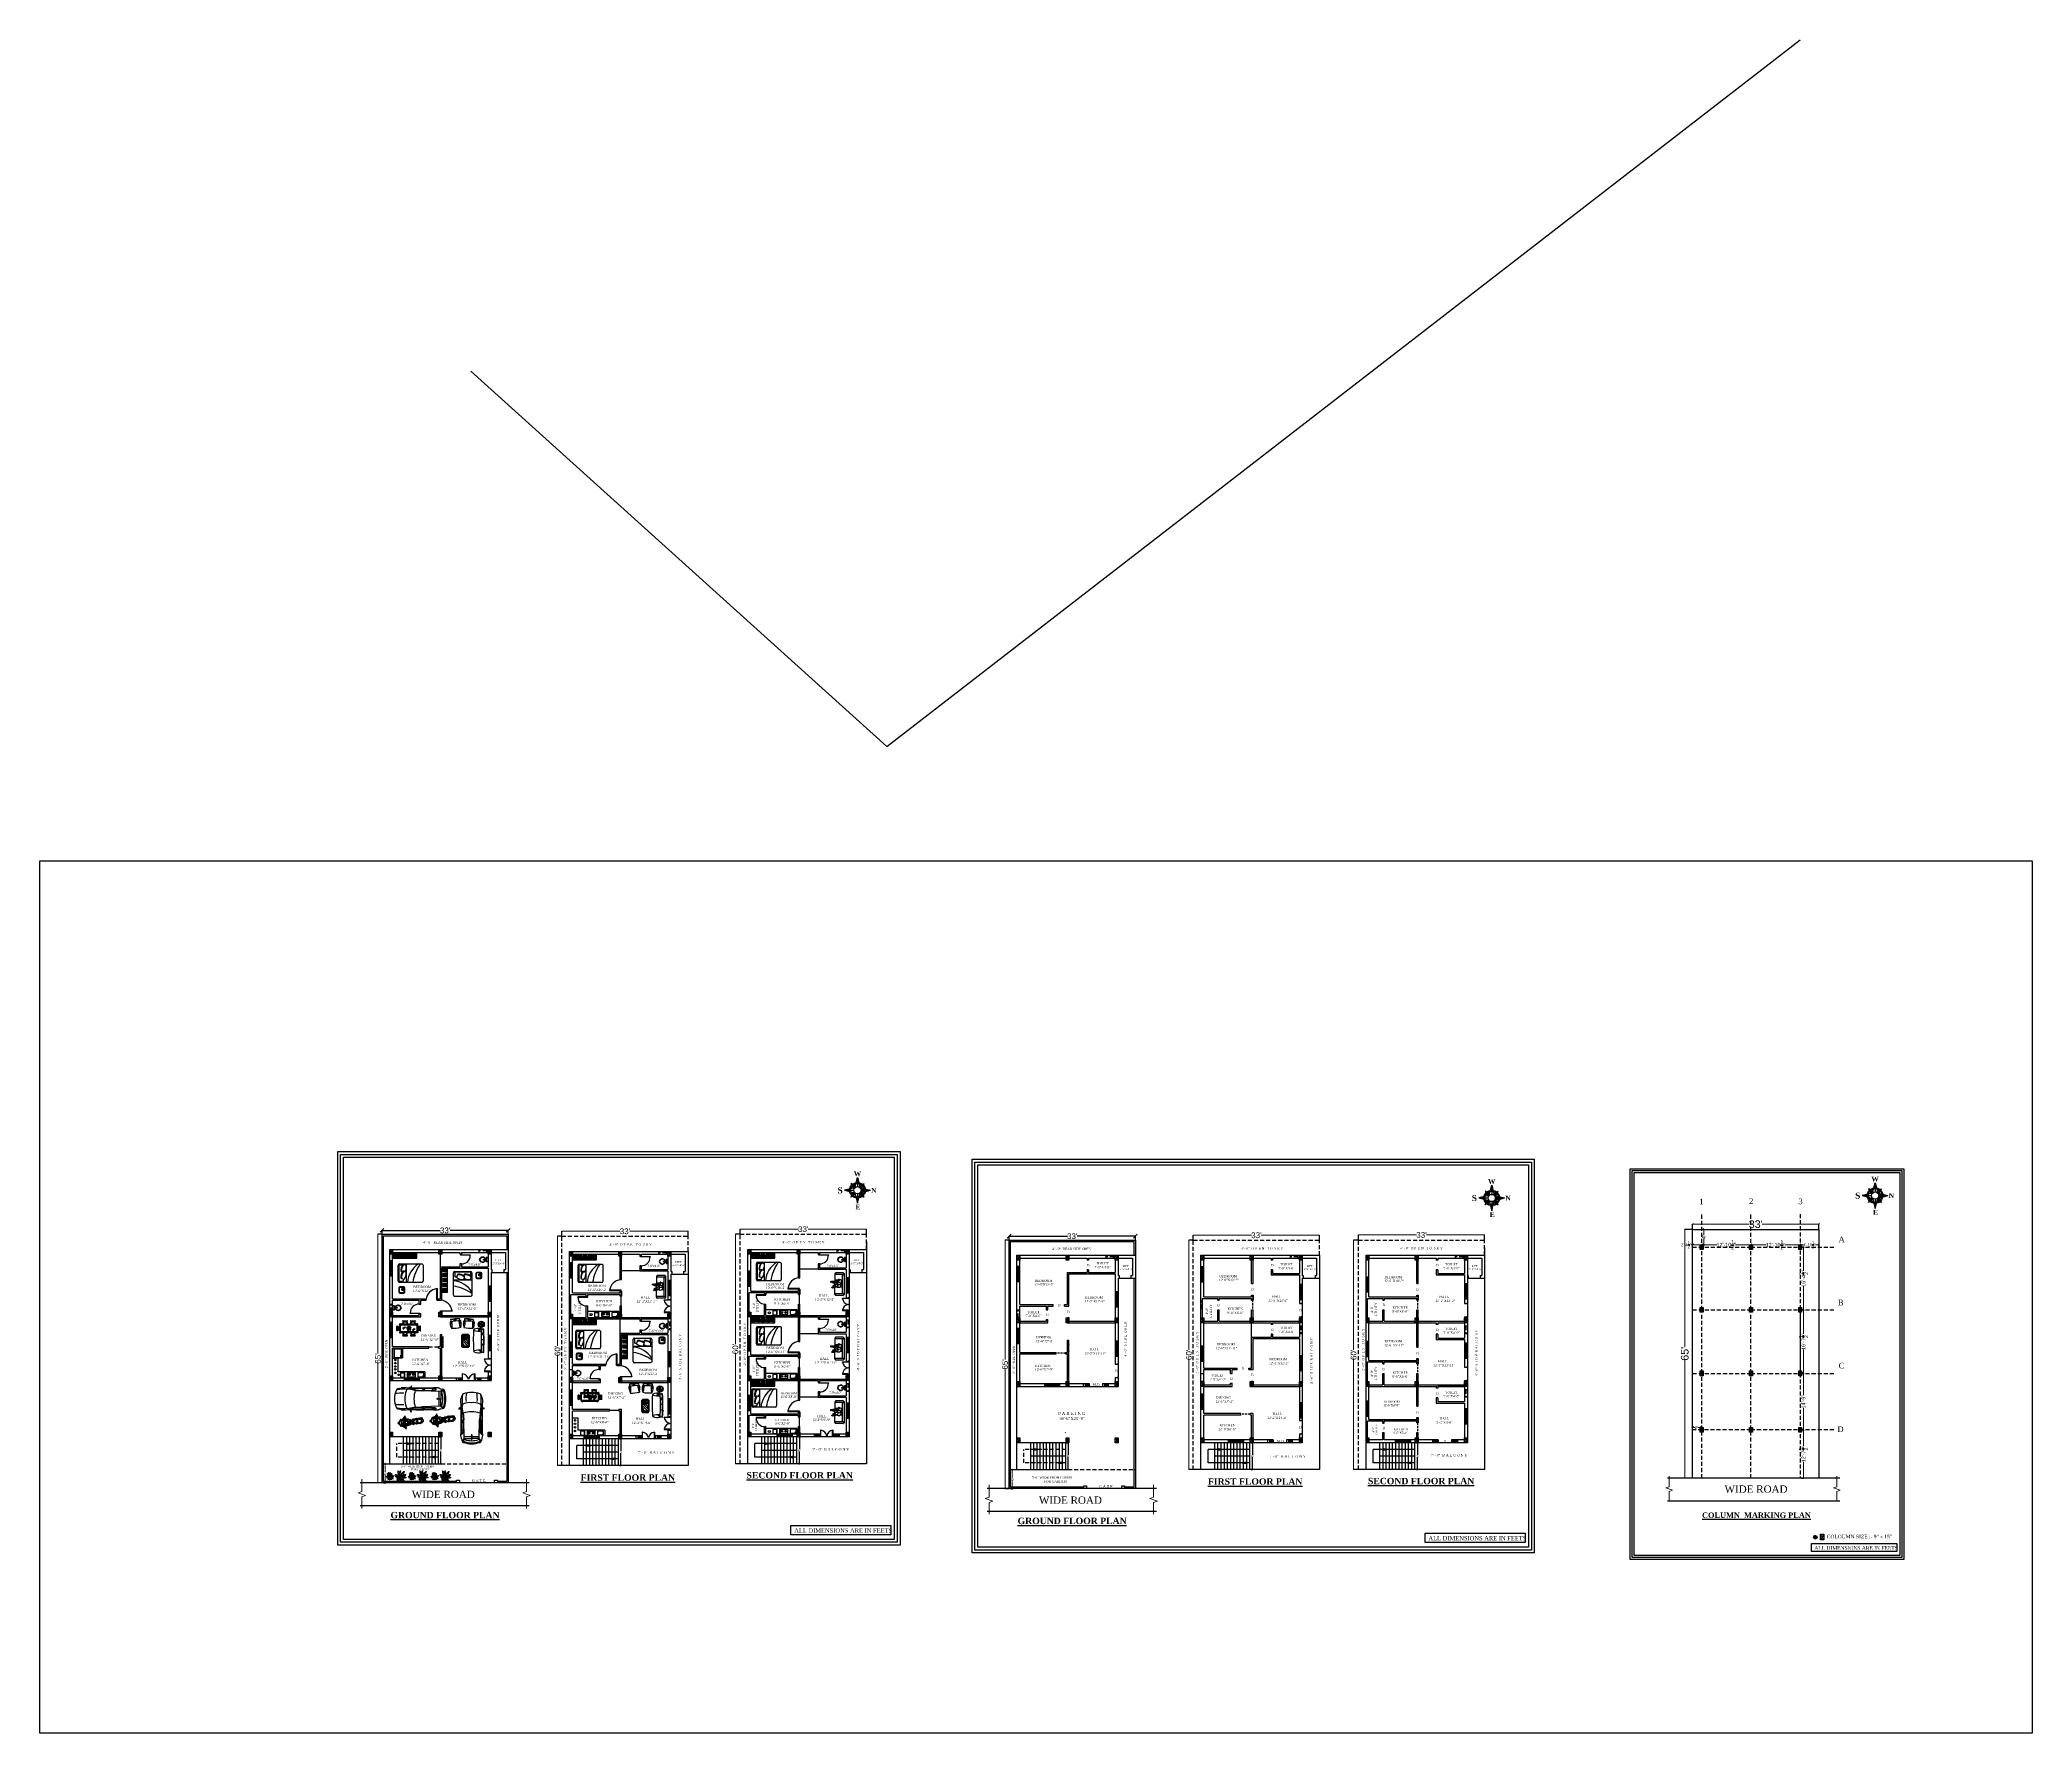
# Model space of a CAD drawing. Header units: inches. Extents: x 572007 to 584304, y -133032 to -127720.
# Drawn here: x 572007 to 578258, y -133032 to -127720 of the extents above; entities that cross this region are included whole.
import ezdxf

# ---------------------------------------------------------------- set-up
doc = ezdxf.new("R2010")
doc.units = ezdxf.units.IN
doc.header["$LTSCALE"] = 2
doc.header["$MEASUREMENT"] = 0
doc.header["$PDSIZE"] = 60727.40515
doc.linetypes.add('DASHED', pattern=[0.75, 0.5, -0.25])
doc.linetypes.add('HIDDEN', pattern=[9.525, 6.35, -3.175])
doc.layers.add('wall', color=160, linetype='Continuous', lineweight=20)
doc.styles.add('3', font='')
doc.styles.add('MtXpl_Times_New_Roma', font='times.ttf')
doc.styles.add('MtXpl_Times_New_Roma_1', font='timesbd.ttf')
doc.styles.get("Standard").update_dxf_attribs({"font": 'arial.ttf'})
doc.styles.get('3').set_extended_font_data('@Gungsuh')
doc.dimstyles.new('Standard$0', dxfattribs={"dimtxt": 12, "dimasz": 2.5, "dimexe": 0, "dimexo": 0, "dimgap": 0, "dimtad": 0, "dimdec": 1, "dimzin": 0, "dimdsep": 46, "dimlunit": 4, "dimtxsty": 'Standard', "dimblk": 'ARCHTICK', "dimcen": 15.09, "dimclrd": 47, "dimadec": 0, "dimazin": 0, "dimtfac": 1, "dimtdec": 1, "dimtofl": 0, "dimtmove": 0, "dimatfit": 3, "dimldrblk": 'ARCHTICK', "dimfxl": 1, "dimtolj": 1, "dimtzin": 0, "dimlwd": 20, "dimarcsym": 0})

# ---------------------------------------------------------------- blocks, each defined once
blk = doc.blocks.new('_Oblique')
at = {"color": 0, "linetype": 'ByBlock', "lineweight": -2}
blk.add_line((-0.5, -0.5), (0.5, 0.5), dxfattribs=at)
blk = doc.blocks.new('A$C01981B82')
at = {"color": 72, "lineweight": 18}
for centre, radius, start, end in [((0.17, 1.02), 0.528, 251.4017, 284.1011), ((0.02, 0.51), 0.0496, 348.7916, 79.4091), ((0.08, 0.55), 0.0496, 168.7916, 259.4091), ((0.13, 0.45), 0.0496, 70.1971, 160.8147), ((0.1, 0.51), 0.0496, 250.1971, 340.8147), ((0.17, 0.28), 0.0372, 101.2241, 191.8417), ((0.12, 0.31), 0.0372, 281.2241, 11.8417), ((0.18, 0.66), 0.034, 48.5338, 108.9137), ((0.19, 0.72), 0.034, 228.5338, 288.9137), ((0.18, 0.64), 0.034, 63.5338, 123.9137), ((0.18, 0.7), 0.034, 243.5338, 303.9137), ((0.42, 0.25), 0.263, 124.1069, 166.6792), ((0.17, 0.68), 0.034, 33.5338, 93.9137), ((0.2, 0.73), 0.034, 213.5338, 273.9137), ((0.19, 0.63), 0.034, 78.5338, 138.9137), ((0.17, 0.69), 0.034, 258.5338, 318.9137), ((0.18, 0.49), 0.0496, 9.7721, 100.3897), ((0.22, 0.55), 0.0496, 189.7721, 280.3897), ((0.21, 0.41), 0.0496, 52.005, 142.6226), ((0.2, 0.48), 0.0496, 232.005, 322.6226), ((0.39, 0.58), 0.313, 78.7449, 131.6284), ((0.17, 0.69), 0.034, 18.5338, 78.9137), ((0.21, 0.74), 0.034, 198.5338, 258.9137), ((0.21, 0.62), 0.034, 93.5338, 153.9137), ((0.17, 0.67), 0.034, 273.5338, 333.9137), ((0.22, 0.61), 0.034, 108.5338, 168.9137), ((0.18, 0.65), 0.034, 288.5338, 348.9137), ((0.23, 0.37), 0.0496, 149.8018, 240.4194), ((0.17, 0.35), 0.0496, 329.8018, 60.4194), ((0.18, 0.71), 0.034, 3.5338, 63.9137), ((0.23, 0.74), 0.034, 183.5338, 243.9137), ((0.24, 0.68), 0.0367, 348.7238, 168.7238), ((0.24, 0.68), 0.0367, 168.7238, 348.7238), ((0.26, 0.81), 0.0496, 119.6516, 210.2692), ((0.19, 0.72), 0.034, 348.5338, 48.9137), ((0.25, 0.74), 0.034, 168.5338, 228.9137), ((0.24, 0.61), 0.034, 123.5338, 183.9137), ((0.19, 0.64), 0.034, 303.5338, 3.9137), ((0.22, 1.06), 0.0372, 7.2191, 97.8366), ((0.26, 1.1), 0.0372, 187.2191, 277.8366), ((0.19, 0.83), 0.0496, 299.6516, 30.2692), ((0.3, 0.85), 0.137, 235.1224, 238.7122), ((0.26, 0.61), 0.034, 138.5338, 198.9137), ((0.2, 0.63), 0.034, 318.5338, 18.9137), ((0.21, 0.74), 0.034, 333.5338, 33.9137), ((0.26, 0.74), 0.034, 153.5338, 213.9137), ((0.37, 0.93), 0.313, 241.8897, 294.7732), ((0.44, 0.3), 0.313, 78.7449, 131.6284), ((0.24, 0.45), 0.034, 33.5338, 93.9137), ((0.26, 0.51), 0.034, 213.5338, 273.9137), ((0.24, 0.44), 0.034, 48.5338, 108.9137), ((0.25, 0.5), 0.034, 228.5338, 288.9137), ((0.24, 0.42), 0.034, 63.5338, 123.9137), ((0.24, 0.48), 0.034, 243.5338, 303.9137), ((0.26, 0.41), 0.034, 78.5338, 138.9137), ((0.24, 0.46), 0.034, 258.5338, 318.9137), ((0.27, 0.86), 0.0496, 38.2461, 128.8636), ((0.27, 0.93), 0.0496, 218.2461, 308.8636), ((0.3, 0.85), 0.137, 241.5007, 242.7936), ((0.27, 0.62), 0.034, 153.5338, 213.9137), ((0.21, 0.62), 0.034, 333.5338, 33.9137), ((0.24, 0.47), 0.034, 18.5338, 78.9137), ((0.28, 0.52), 0.034, 198.5338, 258.9137), ((0.27, 0.4), 0.034, 93.5338, 153.9137), ((0.24, 0.45), 0.034, 273.5338, 333.9137), ((0.22, 0.74), 0.034, 318.5338, 18.9137), ((0.28, 0.73), 0.034, 138.5338, 198.9137), ((0.29, 0.63), 0.034, 168.5338, 228.9137), ((0.23, 0.61), 0.034, 348.5338, 48.9137), ((0.29, 0.39), 0.034, 108.5338, 168.9137), ((0.24, 0.43), 0.034, 288.5338, 348.9137), ((0.39, 0.61), 0.313, 241.8897, 294.7732), ((0.48, 1.21), 0.263, 212.3816, 254.9539), ((0.24, 0.74), 0.034, 303.5338, 3.9137), ((0.29, 0.72), 0.034, 123.5338, 183.9137), ((0.31, 0.68), 0.0496, 163.2489, 253.8665), ((0.24, 0.65), 0.0496, 343.2489, 73.8665), ((0.3, 0.65), 0.034, 183.5338, 243.9137), ((0.25, 0.61), 0.034, 3.5338, 63.9137), ((0.31, 0.53), 0.0496, 119.6516, 210.2692), ((0.24, 0.49), 0.034, 3.5338, 63.9137), ((0.29, 0.52), 0.034, 183.5338, 243.9137), ((0.27, 0.78), 0.0372, 7.2191, 97.8366), ((0.3, 0.82), 0.0372, 187.2191, 277.8366), ((0.26, 0.74), 0.034, 288.5338, 348.9137), ((0.3, 0.7), 0.034, 108.5338, 168.9137), ((0.27, 0.74), 0.034, 273.5338, 333.9137), ((0.3, 0.69), 0.034, 93.5338, 153.9137), ((0.3, 0.66), 0.034, 198.5338, 258.9137), ((0.26, 0.62), 0.034, 18.5338, 78.9137), ((0.24, 0.55), 0.0496, 299.6516, 30.2692), ((0.32, 0.47), 0.0496, 112.2278, 202.8454), ((0.25, 0.49), 0.0496, 292.2278, 22.8454), ((0.3, 0.46), 0.0367, 348.7238, 168.7238), ((0.3, 0.46), 0.0367, 168.7238, 348.7238), ((0.3, 0.39), 0.034, 123.5338, 183.9137), ((0.25, 0.41), 0.034, 303.5338, 3.9137), ((0.32, 0.35), 0.0496, 163.2489, 253.8665), ((0.29, 0.73), 0.034, 258.5338, 318.9137), ((0.3, 0.67), 0.034, 78.5338, 138.9137), ((0.3, 0.65), 0.034, 63.5338, 123.9137), ((0.3, 0.71), 0.034, 243.5338, 303.9137), ((0.3, 0.7), 0.034, 228.5338, 288.9137), ((0.29, 0.64), 0.034, 48.5338, 108.9137), ((0.31, 0.68), 0.034, 213.5338, 273.9137), ((0.28, 0.63), 0.034, 33.5338, 93.9137), ((0.32, 0.58), 0.0496, 38.2461, 128.8636), ((0.32, 0.65), 0.0496, 218.2461, 308.8636), ((0.25, 0.5), 0.034, 348.5338, 48.9137), ((0.31, 0.52), 0.034, 168.5338, 228.9137), ((0.26, 0.32), 0.0496, 343.2489, 73.8665), ((0.33, 0.52), 0.034, 153.5338, 213.9137), ((0.37, 0.62), 0.137, 235.1224, 238.7122), ((0.32, 0.39), 0.034, 138.5338, 198.9137), ((0.26, 0.4), 0.034, 318.5338, 18.9137), ((0.3, 0.13), 0.034, 48.5338, 108.9137), ((0.31, 0.19), 0.034, 228.5338, 288.9137), ((0.31, 0.11), 0.034, 63.5338, 123.9137), ((0.3, 0.17), 0.034, 243.5338, 303.9137), ((0.32, 0.1), 0.034, 78.5338, 138.9137), ((0.3, 0.15), 0.034, 258.5338, 318.9137), ((0.35, 1.04), 0.0496, 138.6414, 229.2589), ((0.32, 0.64), 0.0496, 244.6545, 335.272), ((0.34, 0.57), 0.0496, 64.6545, 155.272), ((0.35, 0.51), 0.0526, 13.3218, 184.4785), ((0.27, 0.51), 0.034, 333.5338, 33.9137), ((0.34, 0.54), 0.0617, 220.7421, 337.0582), ((0.37, 0.62), 0.137, 241.5007, 242.7936), ((0.34, 0.4), 0.034, 153.5338, 213.9137), ((0.3, 0.14), 0.034, 33.5338, 93.9137), ((0.32, 0.2), 0.034, 213.5338, 273.9137), ((0.33, 0.09), 0.034, 93.5338, 153.9137), ((0.3, 0.14), 0.034, 273.5338, 333.9137), ((0.28, 1.04), 0.0496, 318.6414, 49.2589), ((0.35, 0.92), 0.0496, 56.4382, 147.0558), ((0.34, 0.99), 0.0496, 236.4382, 327.0558), ((0.53, 0.93), 0.263, 212.3816, 254.9539), ((0.28, 0.52), 0.034, 318.5338, 18.9137), ((0.34, 0.51), 0.034, 138.5338, 198.9137), ((0.28, 0.39), 0.034, 333.5338, 33.9137), ((0.3, 0.16), 0.034, 18.5338, 78.9137), ((0.34, 0.21), 0.034, 198.5338, 258.9137), ((0.37, 0.85), 0.0496, 98.6711, 189.2887), ((0.31, 0.89), 0.0496, 278.6711, 9.2887), ((0.3, 0.52), 0.034, 303.5338, 3.9137), ((0.35, 0.5), 0.034, 123.5338, 183.9137), ((0.35, 0.41), 0.034, 168.5338, 228.9137), ((0.29, 0.39), 0.034, 348.5338, 48.9137), ((0.36, 0.25), 0.0496, 64.6545, 155.272), ((0.34, 0.31), 0.0496, 244.6545, 335.272), ((0.31, 0.18), 0.034, 3.5338, 63.9137), ((0.36, 0.21), 0.034, 183.5338, 243.9137), ((0.35, 0.08), 0.034, 108.5338, 168.9137), ((0.3, 0.12), 0.034, 288.5338, 348.9137), ((0.32, 0.52), 0.034, 288.5338, 348.9137), ((0.36, 0.48), 0.034, 108.5338, 168.9137), ((0.37, 0.44), 0.034, 198.5338, 258.9137), ((0.33, 0.39), 0.034, 18.5338, 78.9137), ((0.33, 0.43), 0.0372, 275.6815, 6.299), ((0.37, 0.4), 0.0372, 95.6815, 186.299), ((0.36, 0.42), 0.034, 183.5338, 243.9137), ((0.31, 0.39), 0.034, 3.5338, 63.9137), ((0.37, 0.15), 0.0367, 348.7238, 168.7238), ((0.37, 0.15), 0.0367, 168.7238, 348.7238), ((0.37, 0.08), 0.034, 123.5338, 183.9137), ((0.31, 0.1), 0.034, 303.5338, 3.9137), ((0.33, 0.51), 0.034, 273.5338, 333.9137), ((0.37, 0.46), 0.034, 93.5338, 153.9137), ((0.35, 0.5), 0.034, 258.5338, 318.9137), ((0.37, 0.45), 0.034, 78.5338, 138.9137), ((0.36, 0.49), 0.034, 243.5338, 303.9137), ((0.36, 0.43), 0.034, 63.5338, 123.9137), ((0.37, 0.47), 0.034, 228.5338, 288.9137), ((0.35, 0.42), 0.034, 48.5338, 108.9137), ((0.37, 0.46), 0.034, 213.5338, 273.9137), ((0.34, 0.4), 0.034, 33.5338, 93.9137), ((0.32, 0.19), 0.034, 348.5338, 48.9137), ((0.37, 0.21), 0.034, 168.5338, 228.9137), ((0.4, 0.76), 0.0496, 138.6414, 229.2589), ((0.36, 0.39), 0.034, 33.5338, 93.9137), ((0.38, 0.44), 0.034, 213.5338, 273.9137), ((0.36, 0.37), 0.034, 48.5338, 108.9137), ((0.37, 0.43), 0.034, 228.5338, 288.9137), ((0.37, 0.35), 0.034, 63.5338, 123.9137), ((0.36, 0.41), 0.034, 243.5338, 303.9137), ((0.38, 0.34), 0.034, 78.5338, 138.9137), ((0.36, 0.4), 0.034, 258.5338, 318.9137), ((0.43, 0.31), 0.137, 235.1224, 238.7122), ((0.35, 0.1), 0.0372, 275.6815, 6.299), ((0.39, 0.07), 0.0372, 95.6815, 186.299), ((0.38, 0.08), 0.034, 138.5338, 198.9137), ((0.33, 0.09), 0.034, 318.5338, 18.9137), ((0.35, 1.14), 0.0496, 351.7055, 82.3231), ((0.41, 1.18), 0.0496, 171.7055, 262.3231), ((0.33, 0.76), 0.0496, 318.6414, 49.2589), ((0.4, 0.64), 0.0496, 56.4382, 147.0558), ((0.38, 0.71), 0.0496, 236.4382, 327.0558), ((0.61, 0.35), 0.263, 118.5642, 161.1365), ((0.39, 0.33), 0.034, 93.5338, 153.9137), ((0.36, 0.38), 0.034, 273.5338, 333.9137), ((0.33, 0.2), 0.034, 333.5338, 33.9137), ((0.39, 0.21), 0.034, 153.5338, 213.9137), ((0.43, 0.31), 0.137, 241.5007, 242.7936), ((0.4, 0.09), 0.034, 153.5338, 213.9137), ((0.4, 0.99), 0.0496, 37.7608, 128.3784), ((0.41, 1.06), 0.0496, 217.7608, 308.3784), ((0.42, 0.67), 0.0496, 184.2294, 274.847), ((0.37, 0.62), 0.0496, 4.2294, 94.847), ((0.42, 0.56), 0.0496, 98.6711, 189.2887), ((0.36, 0.61), 0.0496, 278.6711, 9.2887), ((0.36, 0.4), 0.034, 18.5338, 78.9137), ((0.4, 0.45), 0.034, 198.5338, 258.9137), ((0.41, 0.32), 0.034, 108.5338, 168.9137), ((0.36, 0.36), 0.034, 288.5338, 348.9137), ((0.35, 0.21), 0.034, 318.5338, 18.9137), ((0.41, 0.2), 0.034, 138.5338, 198.9137), ((0.34, 0.08), 0.034, 333.5338, 33.9137), ((0.42, 0.53), 0.0496, 46.4624, 137.0799), ((0.42, 0.6), 0.0496, 226.4624, 317.0799), ((0.37, 0.42), 0.034, 3.5338, 63.9137), ((0.41, 0.45), 0.034, 183.5338, 243.9137), ((0.63, 0.02), 0.263, 118.5642, 161.1365), ((0.36, 0.21), 0.034, 303.5338, 3.9137), ((0.42, 0.19), 0.034, 123.5338, 183.9137), ((0.41, 0.1), 0.034, 168.5338, 228.9137), ((0.36, 0.08), 0.034, 348.5338, 48.9137), ((0.44, 0.48), 0.0496, 144.2592, 234.8768), ((0.42, 0.39), 0.0367, 348.7238, 168.7238), ((0.42, 0.39), 0.0367, 168.7238, 348.7238), ((0.44, 0.35), 0.0496, 184.2294, 274.847), ((0.39, 0.3), 0.0496, 4.2294, 94.847), ((0.42, 0.32), 0.034, 123.5338, 183.9137), ((0.37, 0.35), 0.034, 303.5338, 3.9137), ((0.38, 0.21), 0.034, 288.5338, 348.9137), ((0.43, 0.17), 0.034, 108.5338, 168.9137), ((0.42, 0.11), 0.034, 183.5338, 243.9137), ((0.37, 0.08), 0.034, 3.5338, 63.9137), ((0.54, 1.12), 0.14, 152.013, 261.1996), ((0.46, 0.94), 0.0634, 9.6189, 143.5534), ((0.47, 1), 0.0675, 196.6548, 316.5176), ((0.45, 0.9), 0.0496, 171.7055, 262.3231), ((0.37, 0.47), 0.0496, 324.2592, 54.8768), ((0.38, 0.43), 0.034, 348.5338, 48.9137), ((0.43, 0.45), 0.034, 168.5338, 228.9137), ((0.44, 0.2), 0.0496, 46.4624, 137.0799), ((0.44, 0.27), 0.0496, 226.4624, 317.0799), ((0.4, 0.2), 0.034, 273.5338, 333.9137), ((0.43, 0.15), 0.034, 93.5338, 153.9137), ((0.43, 0.15), 0.034, 213.5338, 273.9137), ((0.41, 0.09), 0.034, 33.5338, 93.9137), ((0.43, 0.13), 0.034, 198.5338, 258.9137), ((0.39, 0.08), 0.034, 18.5338, 78.9137), ((0.4, 1.12), 0.0496, 279.3556, 9.9732), ((0.46, 1.08), 0.0496, 99.3556, 189.9732), ((0.4, 0.86), 0.0496, 351.7055, 82.3231), ((0.45, 0.45), 0.034, 153.5338, 213.9137), ((0.49, 0.55), 0.137, 235.1224, 238.7122), ((0.44, 0.32), 0.034, 138.5338, 198.9137), ((0.38, 0.33), 0.034, 318.5338, 18.9137), ((0.46, 0.15), 0.0496, 144.2592, 234.8768), ((0.41, 0.19), 0.034, 258.5338, 318.9137), ((0.43, 0.14), 0.034, 78.5338, 138.9137), ((0.42, 0.18), 0.034, 243.5338, 303.9137), ((0.43, 0.12), 0.034, 63.5338, 123.9137), ((0.43, 0.16), 0.034, 228.5338, 288.9137), ((0.42, 0.11), 0.034, 48.5338, 108.9137), ((0.42, 1.22), 0.0372, 273.0695, 3.6871), ((0.46, 1.19), 0.0372, 93.0695, 183.6871), ((0.44, 1.05), 0.034, 243.5338, 303.9137), ((0.44, 0.99), 0.034, 63.5338, 123.9137), ((0.45, 0.71), 0.0496, 37.7608, 128.3784), ((0.46, 0.78), 0.0496, 217.7608, 308.3784), ((0.39, 0.44), 0.034, 333.5338, 33.9137), ((0.49, 0.55), 0.137, 241.5007, 242.7936), ((0.46, 0.33), 0.034, 153.5338, 213.9137), ((0.39, 0.14), 0.0496, 324.2592, 54.8768), ((0.43, 1.02), 0.034, 33.5338, 93.9137), ((0.46, 1.07), 0.034, 213.5338, 273.9137), ((0.44, 1), 0.034, 48.5338, 108.9137), ((0.45, 1.06), 0.034, 228.5338, 288.9137), ((0.45, 0.97), 0.034, 78.5338, 138.9137), ((0.44, 1.03), 0.034, 258.5338, 318.9137), ((0.41, 0.45), 0.034, 318.5338, 18.9137), ((0.46, 0.44), 0.034, 138.5338, 198.9137), ((0.4, 0.33), 0.034, 333.5338, 33.9137), ((0.44, 1.04), 0.034, 18.5338, 78.9137), ((0.48, 1.08), 0.034, 198.5338, 258.9137), ((0.47, 0.96), 0.034, 93.5338, 153.9137), ((0.44, 1.01), 0.034, 273.5338, 333.9137), ((0.5, 0.88), 0.0529, 80.0237, 200.6612), ((0.42, 0.45), 0.034, 303.5338, 3.9137), ((0.48, 0.43), 0.034, 123.5338, 183.9137), ((0.47, 0.34), 0.034, 168.5338, 228.9137), ((0.41, 0.32), 0.034, 348.5338, 48.9137), ((0.47, 1.02), 0.0496, 24.7854, 115.4029), ((0.5, 1.08), 0.0496, 204.7854, 295.4029), ((0.48, 0.96), 0.034, 108.5338, 168.9137), ((0.44, 1), 0.034, 288.5338, 348.9137), ((0.46, 0.91), 0.0511, 256.2597, 24.4253), ((0.59, 0.84), 0.14, 152.013, 261.1996), ((0.5, 0.66), 0.0634, 9.6189, 143.5534), ((0.52, 0.72), 0.0675, 196.6548, 316.5176), ((0.44, 0.45), 0.034, 288.5338, 348.9137), ((0.48, 0.41), 0.034, 108.5338, 168.9137), ((0.48, 0.35), 0.034, 183.5338, 243.9137), ((0.43, 0.32), 0.034, 3.5338, 63.9137), ((0.44, 1.05), 0.034, 3.5338, 63.9137), ((0.49, 1.09), 0.034, 183.5338, 243.9137), ((0.5, 1.02), 0.0367, 348.7238, 168.7238), ((0.5, 1.02), 0.0367, 168.7238, 348.7238), ((0.45, 0.84), 0.0496, 279.3556, 9.9732), ((0.51, 0.8), 0.0496, 99.3556, 189.9732), ((0.51, 0.48), 0.0496, 65.1397, 155.7573), ((0.48, 0.54), 0.0496, 245.1397, 335.7573), ((0.46, 0.45), 0.034, 273.5338, 333.9137), ((0.49, 0.4), 0.034, 93.5338, 153.9137), ((0.47, 0.43), 0.034, 258.5338, 318.9137), ((0.49, 0.38), 0.034, 78.5338, 138.9137), ((0.49, 0.41), 0.034, 228.5338, 288.9137), ((0.48, 0.35), 0.034, 48.5338, 108.9137), ((0.49, 0.39), 0.034, 213.5338, 273.9137), ((0.46, 0.34), 0.034, 33.5338, 93.9137), ((0.49, 0.37), 0.034, 198.5338, 258.9137), ((0.45, 0.33), 0.034, 18.5338, 78.9137), ((0.5, 0.96), 0.034, 123.5338, 183.9137), ((0.45, 0.98), 0.034, 303.5338, 3.9137), ((0.47, 0.94), 0.0372, 273.0695, 3.6871), ((0.5, 0.91), 0.0372, 93.0695, 183.6871), ((0.48, 0.36), 0.034, 63.5338, 123.9137), ((0.48, 0.42), 0.034, 243.5338, 303.9137), ((0.45, 1.07), 0.034, 348.5338, 48.9137), ((0.51, 1.09), 0.034, 168.5338, 228.9137), ((0.52, 0.96), 0.034, 138.5338, 198.9137), ((0.55, 0.55), 0.0675, 57.0005, 176.8634), ((0.52, 0.6), 0.0634, 229.9647, 3.8992), ((0.47, 0.38), 0.0496, 291.1951, 21.8126), ((0.53, 0.36), 0.0496, 111.1951, 201.8126), ((0.5, 0.22), 0.0496, 245.1397, 335.7573), ((0.53, 0.15), 0.0496, 65.1397, 155.7573), ((0.53, 1.08), 0.034, 153.5338, 213.9137), ((0.56, 1.19), 0.137, 235.1224, 238.7122), ((0.46, 0.97), 0.034, 318.5338, 18.9137), ((0.55, 0.6), 0.0529, 80.0237, 200.6612), ((0.58, 1.09), 0.078, 102.6639, 234.2649), ((0.47, 1.08), 0.034, 333.5338, 33.9137), ((0.56, 1.19), 0.137, 241.5007, 242.7936), ((0.53, 0.96), 0.034, 153.5338, 213.9137), ((0.48, 0.96), 0.034, 333.5338, 33.9137), ((0.52, 0.74), 0.0496, 24.7854, 115.4029), ((0.55, 0.8), 0.0496, 204.7854, 295.4029), ((0.55, 0.67), 0.0529, 172.8569, 293.4944), ((0.52, 0.63), 0.0511, 349.0929, 117.2584), ((0.51, 0.63), 0.0511, 256.2597, 24.4253), ((0.57, 0.22), 0.0675, 57.0005, 176.8634), ((0.54, 0.28), 0.0634, 229.9647, 3.8992), ((0.49, 0.06), 0.0496, 291.1951, 21.8126), ((0.55, 0.03), 0.0496, 111.1951, 201.8126), ((0.48, 1.09), 0.034, 318.5338, 18.9137), ((0.54, 1.07), 0.034, 138.5338, 198.9137), ((0.55, 0.98), 0.034, 168.5338, 228.9137), ((0.49, 0.96), 0.034, 348.5338, 48.9137), ((0.65, 0.45), 0.14, 112.3185, 221.5051), ((0.52, 0.41), 0.0496, 3.5449, 94.1625), ((0.56, 0.46), 0.0496, 183.5449, 274.1625), ((0.5, 1.09), 0.034, 303.5338, 3.9137), ((0.55, 1.06), 0.034, 123.5338, 183.9137), ((0.58, 0.99), 0.0556, 88.7308, 217.2858), ((0.56, 0.99), 0.034, 183.5338, 243.9137), ((0.51, 0.96), 0.034, 3.5338, 63.9137), ((0.54, 0.31), 0.0511, 349.0929, 117.2584), ((0.57, 0.35), 0.0529, 172.8569, 293.4944), ((0.52, 1.09), 0.034, 288.5338, 348.9137), ((0.56, 1.05), 0.034, 108.5338, 168.9137), ((0.53, 1.01), 0.0573, 272.0629, 33.9537), ((0.57, 1.01), 0.034, 198.5338, 258.9137), ((0.53, 0.96), 0.034, 18.5338, 78.9137), ((0.67, 0.12), 0.14, 112.3185, 221.5051), ((0.53, 0.09), 0.0496, 3.5449, 94.1625), ((0.58, 0.14), 0.0496, 183.5449, 274.1625), ((0.53, 1.08), 0.034, 273.5338, 333.9137), ((0.57, 1.03), 0.034, 93.5338, 153.9137), ((0.55, 1.07), 0.034, 258.5338, 318.9137), ((0.57, 1.01), 0.034, 78.5338, 138.9137), ((0.56, 1.06), 0.034, 243.5338, 303.9137), ((0.56, 1), 0.034, 63.5338, 123.9137), ((0.55, 0.98), 0.034, 48.5338, 108.9137), ((0.56, 1.04), 0.034, 228.5338, 288.9137), ((0.57, 1.02), 0.034, 213.5338, 273.9137), ((0.54, 0.97), 0.034, 33.5338, 93.9137), ((0.6, 0.91), 0.0526, 14.5823, 185.739), ((0.59, 0.94), 0.0617, 222.0026, 338.3187), ((0.55, 0.32), 0.0372, 9.831, 100.4486), ((0.58, 0.36), 0.0372, 189.831, 280.4486), ((0.53, 1.09), 0.078, 312.4992, 74.045), ((0.63, 0.81), 0.078, 102.6639, 234.2649), ((0.56, 0.53), 0.0496, 258.1152, 348.7328), ((0.6, 0.47), 0.0496, 78.1152, 168.7328), ((0.57, -0.01), 0.0372, 9.831, 100.4486), ((0.6, 0.04), 0.0372, 189.831, 280.4486), ((0.62, 0.71), 0.0556, 88.7308, 217.2858), ((0.58, 0.21), 0.0496, 258.1152, 348.7328), ((0.62, 0.15), 0.0496, 78.1152, 168.7328), ((0.57, 1.12), 0.14, 272.6798, 24.696), ((0.58, 0.73), 0.0573, 272.0629, 33.9537), ((0.59, 0.68), 0.034, 48.5338, 108.9137), ((0.6, 0.74), 0.034, 228.5338, 288.9137), ((0.6, 0.66), 0.034, 63.5338, 123.9137), ((0.59, 0.72), 0.034, 243.5338, 303.9137), ((0.61, 0.65), 0.034, 78.5338, 138.9137), ((0.59, 0.71), 0.034, 258.5338, 318.9137), ((0.6, 0.49), 0.034, 243.5338, 303.9137), ((0.6, 0.43), 0.034, 63.5338, 123.9137), ((0.63, 1.01), 0.0496, 61.306, 151.9236), ((0.61, 1.08), 0.0496, 241.306, 331.9236), ((0.59, 0.7), 0.034, 33.5338, 93.9137), ((0.62, 0.75), 0.034, 213.5338, 273.9137), ((0.65, 0.63), 0.0526, 14.5823, 185.739), ((0.62, 0.64), 0.034, 93.5338, 153.9137), ((0.59, 0.69), 0.034, 273.5338, 333.9137), ((0.64, 0.66), 0.0617, 222.0026, 338.3187), ((0.59, 0.46), 0.034, 33.5338, 93.9137), ((0.62, 0.51), 0.034, 213.5338, 273.9137), ((0.6, 0.44), 0.034, 48.5338, 108.9137), ((0.61, 0.5), 0.034, 228.5338, 288.9137), ((0.61, 0.41), 0.034, 78.5338, 138.9137), ((0.6, 0.47), 0.034, 258.5338, 318.9137), ((0.58, 0.81), 0.078, 312.4992, 74.045), ((0.59, 0.71), 0.034, 18.5338, 78.9137), ((0.63, 0.76), 0.034, 198.5338, 258.9137), ((0.66, 0.63), 0.0617, 35.1994, 151.5155), ((0.65, 0.67), 0.0526, 187.7791, 358.9358), ((0.61, 0.55), 0.0573, 339.5644, 101.4552), ((0.65, 0.58), 0.0556, 156.2324, 284.7873), ((0.68, 0.49), 0.078, 139.2532, 270.8542), ((0.6, 0.48), 0.034, 18.5338, 78.9137), ((0.64, 0.52), 0.034, 198.5338, 258.9137), ((0.63, 0.4), 0.034, 93.5338, 153.9137), ((0.6, 0.45), 0.034, 273.5338, 333.9137), ((0.6, 0.73), 0.034, 3.5338, 63.9137), ((0.65, 0.76), 0.034, 183.5338, 243.9137), ((0.64, 0.63), 0.034, 108.5338, 168.9137), ((0.6, 0.67), 0.034, 288.5338, 348.9137), ((0.64, 0.4), 0.034, 108.5338, 168.9137), ((0.6, 0.43), 0.034, 288.5338, 348.9137), ((0.62, 0.84), 0.14, 272.6798, 24.696), ((0.66, 0.7), 0.0367, 348.7238, 168.7238), ((0.66, 0.7), 0.0367, 168.7238, 348.7238), ((0.66, 0.63), 0.034, 123.5338, 183.9137), ((0.6, 0.66), 0.034, 303.5338, 3.9137), ((0.6, 0.49), 0.034, 3.5338, 63.9137), ((0.65, 0.53), 0.034, 183.5338, 243.9137), ((0.66, 0.46), 0.0367, 348.7238, 168.7238), ((0.66, 0.46), 0.0367, 168.7238, 348.7238), ((0.67, 0.3), 0.0617, 35.1994, 151.5155), ((0.67, 0.34), 0.0526, 187.7791, 358.9358), ((0.63, 0.22), 0.0573, 339.5644, 101.4552), ((0.67, 0.26), 0.0556, 156.2324, 284.7873), ((0.7, 0.16), 0.078, 139.2532, 270.8542), ((0.63, 0.15), 0.034, 48.5338, 108.9137), ((0.64, 0.21), 0.034, 228.5338, 288.9137), ((0.63, 0.19), 0.034, 243.5338, 303.9137), ((0.64, 0.14), 0.034, 63.5338, 123.9137), ((0.65, 0.12), 0.034, 78.5338, 138.9137), ((0.63, 0.18), 0.034, 258.5338, 318.9137), ((0.61, 0.74), 0.034, 348.5338, 48.9137), ((0.66, 0.76), 0.034, 168.5338, 228.9137), ((0.66, 0.39), 0.034, 123.5338, 183.9137), ((0.61, 0.42), 0.034, 303.5338, 3.9137), ((0.63, 0.17), 0.034, 33.5338, 93.9137), ((0.65, 0.22), 0.034, 213.5338, 273.9137), ((0.66, 0.11), 0.034, 93.5338, 153.9137), ((0.63, 0.16), 0.034, 273.5338, 333.9137), ((0.69, 0.93), 0.0496, 176.2154, 266.8329), ((0.64, 0.88), 0.0496, 356.2154, 86.8329), ((0.62, 0.65), 0.263, 83.6415, 85.0889), ((0.68, 0.73), 0.0496, 61.306, 151.9236), ((0.66, 0.8), 0.0496, 241.306, 331.9236), ((0.72, 0.86), 0.137, 235.1224, 238.7122), ((0.67, 0.63), 0.034, 138.5338, 198.9137), ((0.62, 0.64), 0.034, 318.5338, 18.9137), ((0.61, 0.51), 0.034, 348.5338, 48.9137), ((0.67, 0.53), 0.034, 168.5338, 228.9137), ((0.68, 0.4), 0.034, 138.5338, 198.9137), ((0.63, 0.19), 0.034, 18.5338, 78.9137), ((0.67, 0.23), 0.034, 198.5338, 258.9137), ((0.68, 0.11), 0.034, 108.5338, 168.9137), ((0.63, 0.14), 0.034, 288.5338, 348.9137), ((0.6, 1.45), 0.528, 274.9597, 307.6591), ((0.62, 0.75), 0.034, 333.5338, 33.9137), ((0.68, 0.76), 0.034, 153.5338, 213.9137), ((0.72, 0.86), 0.137, 241.5007, 242.7936), ((0.67, 0.45), 0.14, 348.8222, 100.8383), ((0.69, 0.52), 0.034, 153.5338, 213.9137), ((0.72, 0.63), 0.137, 235.1224, 238.7122), ((0.62, 0.41), 0.034, 318.5338, 18.9137), ((0.64, 0.2), 0.034, 3.5338, 63.9137), ((0.69, 0.23), 0.034, 183.5338, 243.9137), ((0.7, 1.21), 0.0372, 173.0219, 263.6394), ((0.66, 1.18), 0.0372, 353.0219, 83.6394), ((0.71, 1.11), 0.0496, 166.7357, 257.3533), ((0.65, 1.08), 0.0496, 346.7357, 77.3533), ((0.7, 0.98), 0.0496, 48.3305, 138.9481), ((0.7, 1.05), 0.0496, 228.3305, 318.9481), ((0.64, 0.76), 0.034, 318.5338, 18.9137), ((0.7, 0.75), 0.034, 138.5338, 198.9137), ((0.69, 0.64), 0.034, 153.5338, 213.9137), ((0.63, 0.64), 0.034, 333.5338, 33.9137), ((0.63, 0.52), 0.034, 333.5338, 33.9137), ((0.72, 0.63), 0.137, 241.5007, 242.7936), ((0.69, 0.4), 0.034, 153.5338, 213.9137), ((0.64, 0.4), 0.034, 333.5338, 33.9137), ((0.69, 0.17), 0.0367, 348.7238, 168.7238), ((0.69, 0.17), 0.0367, 168.7238, 348.7238), ((0.7, 0.1), 0.034, 123.5338, 183.9137), ((0.64, 0.13), 0.034, 303.5338, 3.9137), ((0.66, 0.76), 0.034, 303.5338, 3.9137), ((0.71, 0.74), 0.034, 123.5338, 183.9137), ((0.7, 0.65), 0.034, 168.5338, 228.9137), ((0.65, 0.63), 0.034, 348.5338, 48.9137), ((0.71, 0.5), 0.0496, 41.5945, 132.2121), ((0.71, 0.57), 0.0496, 221.5945, 312.2121), ((0.64, 0.52), 0.034, 318.5338, 18.9137), ((0.7, 0.51), 0.034, 138.5338, 198.9137), ((0.63, 0.47), 0.078, 299.4731, 61.0189), ((0.71, 0.41), 0.034, 168.5338, 228.9137), ((0.65, 0.39), 0.034, 348.5338, 48.9137), ((0.69, 0.13), 0.14, 348.8222, 100.8383), ((0.65, 0.22), 0.034, 348.5338, 48.9137), ((0.7, 0.23), 0.034, 168.5338, 228.9137), ((0.67, 0.76), 0.034, 288.5338, 348.9137), ((0.72, 0.72), 0.034, 108.5338, 168.9137), ((0.71, 0.66), 0.034, 183.5338, 243.9137), ((0.66, 0.63), 0.034, 3.5338, 63.9137), ((0.66, 0.53), 0.034, 303.5338, 3.9137), ((0.71, 0.5), 0.034, 123.5338, 183.9137), ((0.72, 0.43), 0.034, 183.5338, 243.9137), ((0.67, 0.39), 0.034, 3.5338, 63.9137), ((0.76, 0.34), 0.137, 235.1224, 238.7122), ((0.71, 0.11), 0.034, 138.5338, 198.9137), ((0.65, 0.12), 0.034, 318.5338, 18.9137), ((0.62, 0.65), 0.263, 32.3816, 74.9539), ((0.65, 1.17), 0.528, 274.9597, 307.6591), ((0.69, 0.76), 0.034, 273.5338, 333.9137), ((0.72, 0.71), 0.034, 93.5338, 153.9137), ((0.72, 0.7), 0.034, 213.5338, 273.9137), ((0.7, 0.65), 0.034, 33.5338, 93.9137), ((0.72, 0.68), 0.034, 198.5338, 258.9137), ((0.68, 0.64), 0.034, 18.5338, 78.9137), ((0.74, 0.64), 0.0496, 176.2154, 266.8329), ((0.69, 0.6), 0.0496, 356.2154, 86.8329), ((0.67, 0.36), 0.263, 83.6415, 85.0889), ((0.68, 0.52), 0.034, 288.5338, 348.9137), ((0.72, 0.49), 0.034, 108.5338, 168.9137), ((0.73, 0.44), 0.034, 198.5338, 258.9137), ((0.69, 0.4), 0.034, 18.5338, 78.9137), ((0.66, 0.23), 0.034, 333.5338, 33.9137), ((0.72, 0.23), 0.034, 153.5338, 213.9137), ((0.73, 0.18), 0.0496, 41.5945, 132.2121), ((0.76, 0.34), 0.137, 241.5007, 242.7936), ((0.65, 0.15), 0.078, 299.4731, 61.0189), ((0.73, 0.25), 0.0496, 221.5945, 312.2121), ((0.73, 0.11), 0.034, 153.5338, 213.9137), ((0.75, 0.67), 0.0496, 106.6852, 197.3027), ((0.69, 0.7), 0.0496, 286.6852, 17.3027), ((0.7, 0.74), 0.034, 258.5338, 318.9137), ((0.72, 0.69), 0.034, 78.5338, 138.9137), ((0.72, 0.67), 0.034, 63.5338, 123.9137), ((0.71, 0.73), 0.034, 243.5338, 303.9137), ((0.72, 0.72), 0.034, 228.5338, 288.9137), ((0.71, 0.66), 0.034, 48.5338, 108.9137), ((0.61, 0.93), 0.263, 288.4292, 289.8766), ((0.69, 0.52), 0.034, 273.5338, 333.9137), ((0.73, 0.47), 0.034, 93.5338, 153.9137), ((0.71, 0.51), 0.034, 258.5338, 318.9137), ((0.73, 0.45), 0.034, 78.5338, 138.9137), ((0.72, 0.49), 0.034, 243.5338, 303.9137), ((0.72, 0.44), 0.034, 63.5338, 123.9137), ((0.72, 0.48), 0.034, 228.5338, 288.9137), ((0.71, 0.42), 0.034, 48.5338, 108.9137), ((0.73, 0.46), 0.034, 213.5338, 273.9137), ((0.7, 0.41), 0.034, 33.5338, 93.9137), ((0.68, 0.23), 0.034, 318.5338, 18.9137), ((0.73, 0.22), 0.034, 138.5338, 198.9137), ((0.67, 0.11), 0.034, 333.5338, 33.9137), ((0.76, 1.13), 0.0496, 94.3859, 185.0034), ((0.71, 1.17), 0.0496, 274.3859, 5.0034), ((0.75, 0.93), 0.0372, 173.0219, 263.6394), ((0.71, 0.9), 0.0372, 353.0219, 83.6394), ((0.76, 0.83), 0.0496, 166.7357, 257.3533), ((0.7, 0.8), 0.0496, 346.7357, 77.3533), ((0.75, 0.7), 0.0496, 48.3305, 138.9481), ((0.74, 0.77), 0.0496, 228.3305, 318.9481), ((0.78, 0.14), 0.528, 65.8591, 98.5584), ((0.63, 0.6), 0.263, 288.4292, 289.8766), ((0.69, 0.24), 0.034, 303.5338, 3.9137), ((0.75, 0.21), 0.034, 123.5338, 183.9137), ((0.74, 0.12), 0.034, 168.5338, 228.9137), ((0.69, 0.1), 0.034, 348.5338, 48.9137), ((0.71, 0.99), 0.0496, 278.6711, 9.2887), ((0.77, 0.95), 0.0496, 98.6711, 189.2887), ((0.75, 0.93), 0.0496, 236.4382, 327.0558), ((0.76, 0.86), 0.0496, 56.4382, 147.0558), ((0.77, 0.35), 0.0496, 106.6852, 197.3027), ((0.71, 0.38), 0.0496, 286.6852, 17.3027), ((0.8, -0.19), 0.528, 65.8591, 98.5584), ((0.71, 0.23), 0.034, 288.5338, 348.9137), ((0.76, 0.2), 0.034, 108.5338, 168.9137), ((0.75, 0.14), 0.034, 183.5338, 243.9137), ((0.7, 0.1), 0.034, 3.5338, 63.9137), ((0.74, 0.92), 0.034, 48.5338, 108.9137), ((0.75, 0.97), 0.034, 228.5338, 288.9137), ((0.75, 0.9), 0.034, 63.5338, 123.9137), ((0.74, 0.96), 0.034, 243.5338, 303.9137), ((0.76, 0.89), 0.034, 78.5338, 138.9137), ((0.74, 0.94), 0.034, 258.5338, 318.9137), ((0.67, 0.36), 0.263, 32.3816, 74.9539), ((0.73, 0.23), 0.034, 273.5338, 333.9137), ((0.76, 0.18), 0.034, 93.5338, 153.9137), ((0.76, 0.16), 0.034, 78.5338, 138.9137), ((0.74, 0.22), 0.034, 258.5338, 318.9137), ((0.76, 0.17), 0.034, 213.5338, 273.9137), ((0.74, 0.12), 0.034, 33.5338, 93.9137), ((0.76, 0.15), 0.034, 198.5338, 258.9137), ((0.72, 0.11), 0.034, 18.5338, 78.9137), ((0.74, 0.93), 0.034, 33.5338, 93.9137), ((0.77, 0.99), 0.034, 213.5338, 273.9137), ((0.77, 0.88), 0.034, 93.5338, 153.9137), ((0.74, 0.93), 0.034, 273.5338, 333.9137), ((0.61, 0.93), 0.263, 298.5642, 341.1365), ((0.78, 0.55), 0.0496, 54.57, 145.1876), ((0.77, 0.62), 0.0496, 234.57, 325.1876), ((0.76, 0.14), 0.034, 63.5338, 123.9137), ((0.75, 0.2), 0.034, 243.5338, 303.9137), ((0.76, 0.19), 0.034, 228.5338, 288.9137), ((0.75, 0.13), 0.034, 48.5338, 108.9137), ((0.74, 0.95), 0.034, 18.5338, 78.9137), ((0.78, 1), 0.034, 198.5338, 258.9137), ((0.75, 0.97), 0.034, 3.5338, 63.9137), ((0.8, 1), 0.034, 183.5338, 243.9137), ((0.79, 0.87), 0.034, 108.5338, 168.9137), ((0.75, 0.91), 0.034, 288.5338, 348.9137), ((0.81, 0.85), 0.0496, 94.3859, 185.0034), ((0.76, 0.89), 0.0496, 274.3859, 5.0034), ((0.81, 0.49), 0.0496, 116.1648, 206.7824), ((0.74, 0.51), 0.0496, 296.1648, 26.7824), ((0.63, 0.6), 0.263, 298.5642, 341.1365), ((0.79, 0.29), 0.0496, 234.57, 325.1876), ((0.8, 0.23), 0.0496, 54.57, 145.1876), ((0.81, 0.93), 0.0367, 348.7238, 168.7238), ((0.81, 0.93), 0.0367, 168.7238, 348.7238), ((0.81, 0.87), 0.034, 123.5338, 183.9137), ((0.75, 0.89), 0.034, 303.5338, 3.9137), ((0.82, 0.82), 0.0496, 138.6414, 229.2589), ((0.81, 0.68), 0.0496, 46.4624, 137.0799), ((0.76, 0.71), 0.0496, 278.6711, 9.2887), ((0.82, 0.67), 0.0496, 98.6711, 189.2887), ((0.81, 0.75), 0.0496, 226.4624, 317.0799), ((0.81, 0.58), 0.0496, 56.4382, 147.0558), ((0.8, 0.65), 0.0496, 236.4382, 327.0558), ((0.76, 0.98), 0.034, 348.5338, 48.9137), ((0.81, 1), 0.034, 168.5338, 228.9137), ((0.75, 0.81), 0.0496, 318.6414, 49.2589), ((0.78, 0.61), 0.0496, 4.2294, 94.847), ((0.83, 0.67), 0.0496, 184.2294, 274.847), ((0.83, 0.17), 0.0496, 116.1648, 206.7824), ((0.76, 0.19), 0.0496, 296.1648, 26.7824), ((0.87, 1.1), 0.137, 235.1224, 238.7122), ((0.83, 0.93), 0.0496, 38.2461, 128.8636), ((0.83, 1), 0.0496, 218.2461, 308.8636), ((0.82, 0.87), 0.034, 138.5338, 198.9137), ((0.77, 0.88), 0.034, 318.5338, 18.9137), ((0.82, 0.39), 0.0372, 109.8787, 200.4963), ((0.78, 0.41), 0.0372, 289.8787, 20.4963), ((0.83, 0.35), 0.0496, 46.4624, 137.0799), ((0.83, 0.42), 0.0496, 226.4624, 317.0799), ((0.77, 0.99), 0.034, 333.5338, 33.9137), ((0.83, 1), 0.034, 153.5338, 213.9137), ((0.87, 1.1), 0.137, 241.5007, 242.7936), ((0.85, 0.81), 0.0496, 144.2592, 234.8768), ((0.8, 0.29), 0.0496, 4.2294, 94.847), ((0.85, 0.34), 0.0496, 184.2294, 274.847), ((0.79, 1), 0.034, 318.5338, 18.9137), ((0.85, 0.99), 0.034, 138.5338, 198.9137), ((0.84, 0.88), 0.034, 153.5338, 213.9137), ((0.78, 0.87), 0.034, 333.5338, 33.9137), ((0.78, 0.79), 0.0496, 324.2592, 54.8768), ((0.82, 0.22), 0.034, 33.5338, 93.9137), ((0.84, 0.27), 0.034, 213.5338, 273.9137), ((0.82, 0.2), 0.034, 48.5338, 108.9137), ((0.83, 0.26), 0.034, 228.5338, 288.9137), ((0.83, 0.18), 0.034, 63.5338, 123.9137), ((0.82, 0.24), 0.034, 243.5338, 303.9137), ((0.84, 0.17), 0.034, 78.5338, 138.9137), ((0.82, 0.23), 0.034, 258.5338, 318.9137), ((0.84, 0.07), 0.0372, 109.8787, 200.4963), ((0.8, 0.09), 0.0372, 289.8787, 20.4963), ((0.81, 1), 0.034, 303.5338, 3.9137), ((0.86, 0.98), 0.034, 123.5338, 183.9137), ((0.85, 0.89), 0.034, 168.5338, 228.9137), ((0.8, 0.87), 0.034, 348.5338, 48.9137), ((0.87, 0.54), 0.0496, 138.6414, 229.2589), ((0.87, 0.48), 0.0496, 144.2592, 234.8768), ((0.82, 0.44), 0.0496, 8.5147, 99.1322), ((0.87, 0.49), 0.0496, 188.5147, 279.1322), ((0.85, 0.16), 0.034, 93.5338, 153.9137), ((0.82, 0.21), 0.034, 273.5338, 333.9137), ((0.82, 1), 0.034, 288.5338, 348.9137), ((0.87, 0.96), 0.034, 108.5338, 168.9137), ((0.86, 0.9), 0.034, 183.5338, 243.9137), ((0.82, 0.87), 0.034, 3.5338, 63.9137), ((0.8, 0.53), 0.0496, 318.6414, 49.2589), ((0.8, 0.47), 0.0496, 324.2592, 54.8768), ((0.82, 0.23), 0.034, 18.5338, 78.9137), ((0.86, 0.28), 0.034, 198.5338, 258.9137), ((0.87, 0.15), 0.034, 108.5338, 168.9137), ((0.82, 0.19), 0.034, 288.5338, 348.9137), ((0.84, 0.99), 0.034, 273.5338, 333.9137), ((0.87, 0.94), 0.034, 93.5338, 153.9137), ((0.87, 0.94), 0.034, 213.5338, 273.9137), ((0.85, 0.88), 0.034, 33.5338, 93.9137), ((0.87, 0.92), 0.034, 198.5338, 258.9137), ((0.83, 0.87), 0.034, 18.5338, 78.9137), ((0.85, 0.83), 0.034, 33.5338, 93.9137), ((0.87, 0.88), 0.034, 213.5338, 273.9137), ((0.85, 0.81), 0.034, 48.5338, 108.9137), ((0.86, 0.87), 0.034, 228.5338, 288.9137), ((0.85, 0.85), 0.034, 243.5338, 303.9137), ((0.86, 0.79), 0.034, 63.5338, 123.9137), ((0.87, 0.78), 0.034, 78.5338, 138.9137), ((0.85, 0.84), 0.034, 258.5338, 318.9137), ((0.88, 0.79), 0.0372, 187.2191, 277.8366), ((0.85, 0.75), 0.0372, 7.2191, 97.8366), ((0.87, 0.65), 0.0496, 38.2461, 128.8636), ((0.88, 0.71), 0.0496, 218.2461, 308.8636), ((0.83, 0.25), 0.034, 3.5338, 63.9137), ((0.87, 0.28), 0.034, 183.5338, 243.9137), ((0.88, 0.17), 0.0496, 188.5147, 279.1322), ((0.84, 0.11), 0.0496, 8.5147, 99.1322), ((0.85, 0.98), 0.034, 258.5338, 318.9137), ((0.87, 0.93), 0.034, 78.5338, 138.9137), ((0.86, 0.97), 0.034, 243.5338, 303.9137), ((0.87, 0.91), 0.034, 63.5338, 123.9137), ((0.87, 0.95), 0.034, 228.5338, 288.9137), ((0.86, 0.89), 0.034, 48.5338, 108.9137), ((0.85, 0.85), 0.034, 18.5338, 78.9137), ((0.89, 0.89), 0.034, 198.5338, 258.9137), ((0.88, 0.77), 0.034, 93.5338, 153.9137), ((0.85, 0.82), 0.034, 273.5338, 333.9137), ((0.88, 0.22), 0.0367, 348.7238, 168.7238), ((0.88, 0.22), 0.0367, 168.7238, 348.7238), ((0.88, 0.15), 0.034, 123.5338, 183.9137), ((0.83, 0.18), 0.034, 303.5338, 3.9137), ((0.84, 1.04), 0.0496, 299.6516, 30.2692), ((0.91, 1.02), 0.0496, 119.6516, 210.2692), ((0.9, 0.84), 0.0372, 95.6815, 186.299), ((0.86, 0.88), 0.0372, 275.6815, 6.299), ((0.9, 0.76), 0.034, 108.5338, 168.9137), ((0.85, 0.8), 0.034, 288.5338, 348.9137), ((0.9, 0.64), 0.0496, 64.6545, 155.272), ((0.88, 0.7), 0.0496, 244.6545, 335.272), ((0.84, 0.26), 0.034, 348.5338, 48.9137), ((0.89, 0.28), 0.034, 168.5338, 228.9137), ((0.85, 0.86), 0.034, 3.5338, 63.9137), ((0.9, 0.89), 0.034, 183.5338, 243.9137), ((0.91, 0.83), 0.0372, 187.2191, 277.8366), ((0.87, 0.79), 0.0372, 7.2191, 97.8366), ((0.91, 0.28), 0.034, 153.5338, 213.9137), ((0.95, 0.39), 0.137, 235.1224, 238.7122), ((0.9, 0.15), 0.034, 138.5338, 198.9137), ((0.84, 0.17), 0.034, 318.5338, 18.9137), ((0.91, 0.83), 0.0367, 348.7238, 168.7238), ((0.91, 0.83), 0.0367, 168.7238, 348.7238), ((0.91, 0.76), 0.034, 123.5338, 183.9137), ((0.86, 0.79), 0.034, 303.5338, 3.9137), ((0.92, 0.52), 0.0372, 95.6815, 186.299), ((0.88, 0.55), 0.0372, 275.6815, 6.299), ((0.92, 0.31), 0.0496, 64.6545, 155.272), ((0.9, 0.38), 0.0496, 244.6545, 335.272), ((0.85, 0.28), 0.034, 333.5338, 33.9137), ((0.95, 0.39), 0.137, 241.5007, 242.7936), ((0.92, 0.16), 0.034, 153.5338, 213.9137), ((0.87, 0.88), 0.034, 348.5338, 48.9137), ((0.92, 0.89), 0.034, 168.5338, 228.9137), ((0.93, 0.51), 0.0372, 187.2191, 277.8366), ((0.89, 0.47), 0.0372, 7.2191, 97.8366), ((0.94, 0.4), 0.0526, 105.8865, 277.0432), ((0.87, 0.28), 0.034, 318.5338, 18.9137), ((0.92, 0.27), 0.034, 138.5338, 198.9137), ((0.86, 0.16), 0.034, 333.5338, 33.9137), ((0.94, 0.89), 0.034, 153.5338, 213.9137), ((0.98, 1), 0.137, 235.1224, 238.7122), ((0.93, 0.76), 0.034, 138.5338, 198.9137), ((0.87, 0.78), 0.034, 318.5338, 18.9137), ((0.95, 0.74), 0.0496, 119.6516, 210.2692), ((0.88, 0.28), 0.034, 303.5338, 3.9137), ((0.94, 0.26), 0.034, 123.5338, 183.9137), ((0.93, 0.17), 0.034, 168.5338, 228.9137), ((0.88, 0.15), 0.034, 348.5338, 48.9137), ((0.95, 0.07), 0.0496, 81.3563, 171.9739), ((0.91, 0.13), 0.0496, 261.3563, 351.9739), ((0.88, 0.89), 0.034, 333.5338, 33.9137), ((0.98, 1), 0.137, 241.5007, 242.7936), ((0.95, 0.77), 0.034, 153.5338, 213.9137), ((0.89, 0.76), 0.0496, 299.6516, 30.2692), ((0.9, 0.28), 0.034, 288.5338, 348.9137), ((0.94, 0.24), 0.034, 108.5338, 168.9137), ((0.94, 0.19), 0.034, 183.5338, 243.9137), ((0.89, 0.15), 0.034, 3.5338, 63.9137), ((0.95, 1.01), 0.0372, 46.6809, 137.2985), ((0.95, 1.06), 0.0372, 226.6809, 317.2985), ((0.9, 0.89), 0.034, 318.5338, 18.9137), ((0.95, 0.88), 0.034, 138.5338, 198.9137), ((0.89, 0.77), 0.034, 333.5338, 33.9137), ((0.97, 0.23), 0.0496, 102.3368, 192.9544), ((0.91, 0.27), 0.0496, 282.3368, 12.9544), ((0.92, 0.28), 0.034, 273.5338, 333.9137), ((0.95, 0.23), 0.034, 93.5338, 153.9137), ((0.93, 0.27), 0.034, 258.5338, 318.9137), ((0.95, 0.21), 0.034, 78.5338, 138.9137), ((0.95, 0.22), 0.034, 213.5338, 273.9137), ((0.92, 0.17), 0.034, 33.5338, 93.9137), ((0.95, 0.2), 0.034, 198.5338, 258.9137), ((0.91, 0.16), 0.034, 18.5338, 78.9137), ((0.91, 0.89), 0.034, 303.5338, 3.9137), ((0.97, 0.87), 0.034, 123.5338, 183.9137), ((0.96, 0.78), 0.034, 168.5338, 228.9137), ((0.9, 0.76), 0.034, 348.5338, 48.9137), ((0.92, 0.59), 0.0496, 343.2489, 73.8665), ((0.98, 0.63), 0.0496, 163.2489, 253.8665), ((0.9, 0.39), 0.0617, 313.3068, 69.6229), ((0.94, 0.19), 0.034, 63.5338, 123.9137), ((0.94, 0.25), 0.034, 243.5338, 303.9137), ((0.95, 0.24), 0.034, 228.5338, 288.9137), ((0.94, 0.18), 0.034, 48.5338, 108.9137), ((0.93, 0.89), 0.034, 288.5338, 348.9137), ((0.97, 0.85), 0.034, 108.5338, 168.9137), ((0.98, 0.81), 0.034, 198.5338, 258.9137), ((0.94, 0.77), 0.034, 18.5338, 78.9137), ((0.97, 0.8), 0.034, 183.5338, 243.9137), ((0.92, 0.76), 0.034, 3.5338, 63.9137), ((0.96, 0.31), 0.0496, 24.7926, 115.4101), ((0.43, 0.2), 0.528, 343.9665, 16.6658), ((0.98, 0.37), 0.0496, 204.7926, 295.4101), ((0.95, 0.89), 0.034, 273.5338, 333.9137), ((0.98, 0.84), 0.034, 93.5338, 153.9137), ((0.96, 0.88), 0.034, 258.5338, 318.9137), ((0.98, 0.82), 0.034, 78.5338, 138.9137), ((0.97, 0.8), 0.034, 63.5338, 123.9137), ((0.97, 0.86), 0.034, 243.5338, 303.9137), ((0.98, 0.85), 0.034, 228.5338, 288.9137), ((0.97, 0.79), 0.034, 48.5338, 108.9137), ((0.98, 0.83), 0.034, 213.5338, 273.9137), ((0.95, 0.78), 0.034, 33.5338, 93.9137), ((1, 0.64), 0.0526, 1.0642, 172.2209), ((1, 0.68), 0.0617, 208.4845, 324.8006), ((0.94, 0.27), 0.0496, 343.2489, 73.8665), ((1, 0.3), 0.0496, 163.2489, 253.8665), ((1.01, 0.18), 0.0496, 162.7619, 253.3795), ((0.95, 0.15), 0.0496, 342.7619, 73.3795), ((1, 0.73), 0.0372, 46.6809, 137.2985), ((1, 0.78), 0.0372, 226.6809, 317.2985), ((0.98, 0.42), 0.034, 48.5338, 108.9137), ((1, 0.48), 0.034, 228.5338, 288.9137), ((0.99, 0.47), 0.034, 243.5338, 303.9137), ((0.99, 0.41), 0.034, 63.5338, 123.9137), ((0.98, 0.44), 0.034, 33.5338, 93.9137), ((1.01, 0.49), 0.034, 213.5338, 273.9137), ((1, 0.39), 0.034, 78.5338, 138.9137), ((0.98, 0.45), 0.034, 258.5338, 318.9137), ((1.19, 0.48), 0.263, 216.6716, 259.2439), ((0.98, 0.46), 0.034, 18.5338, 78.9137), ((1.02, 0.5), 0.034, 198.5338, 258.9137), ((1.02, 0.38), 0.034, 93.5338, 153.9137), ((0.98, 0.43), 0.034, 273.5338, 333.9137), ((1.04, 0.26), 0.0496, 144.5698, 235.1873), ((1.03, 0.69), 0.0372, 56.2196, 146.8372), ((1.02, 0.75), 0.0372, 236.2196, 326.8372), ((1.03, 0.38), 0.034, 108.5338, 168.9137), ((0.99, 0.42), 0.034, 288.5338, 348.9137), ((0.97, 0.25), 0.0496, 324.5698, 55.1873), ((0.99, 0.47), 0.034, 3.5338, 63.9137), ((1.04, 0.51), 0.034, 183.5338, 243.9137), ((1.05, 0.44), 0.0367, 348.7238, 168.7238), ((1.05, 0.44), 0.0367, 168.7238, 348.7238), ((1.05, 0.37), 0.034, 123.5338, 183.9137), ((1, 0.49), 0.034, 348.5338, 48.9137), ((1.06, 0.51), 0.034, 168.5338, 228.9137), ((1.05, 0.37), 0.0372, 56.2196, 146.8372), ((1.04, 0.42), 0.0372, 236.2196, 326.8372), ((1, 0.4), 0.034, 303.5338, 3.9137), ((1.11, 0.61), 0.137, 235.1224, 238.7122), ((1.07, 0.38), 0.034, 138.5338, 198.9137), ((1.01, 0.39), 0.034, 318.5338, 18.9137), ((0.96, 0.38), 0.263, 70.1234, 71.5708), ((1.01, 0.5), 0.034, 333.5338, 33.9137), ((1.07, 0.5), 0.034, 153.5338, 213.9137), ((1.13, 1.17), 0.528, 261.4416, 294.1409), ((1.04, 0.6), 0.0496, 342.6973, 73.3148), ((1.1, 0.63), 0.0496, 162.6973, 253.3148), ((1.09, 0.49), 0.034, 138.5338, 198.9137), ((1.11, 0.61), 0.137, 241.5007, 242.7936), ((1.08, 0.38), 0.034, 153.5338, 213.9137), ((1.02, 0.38), 0.034, 333.5338, 33.9137), ((1.03, 0.5), 0.034, 318.5338, 18.9137), ((1.1, 0.39), 0.034, 168.5338, 228.9137), ((1.04, 0.38), 0.034, 348.5338, 48.9137), ((1.11, 0.23), 0.0496, 62.3666, 152.9842), ((1.09, 0.29), 0.0496, 242.3666, 332.9842), ((1.05, 0.51), 0.034, 303.5338, 3.9137), ((1.1, 0.48), 0.034, 123.5338, 183.9137), ((1.11, 0.41), 0.034, 183.5338, 243.9137), ((1.06, 0.38), 0.034, 3.5338, 63.9137), ((0.96, 0.38), 0.263, 18.8635, 61.4358), ((1.07, 0.51), 0.034, 288.5338, 348.9137), ((1.11, 0.47), 0.034, 108.5338, 168.9137), ((1.08, 0.5), 0.034, 273.5338, 333.9137), ((1.11, 0.45), 0.034, 93.5338, 153.9137), ((1.11, 0.42), 0.034, 198.5338, 258.9137), ((1.07, 0.38), 0.034, 18.5338, 78.9137), ((1.1, 0.49), 0.034, 258.5338, 318.9137), ((1.11, 0.43), 0.034, 78.5338, 138.9137), ((1.11, 0.47), 0.034, 243.5338, 303.9137), ((1.11, 0.42), 0.034, 63.5338, 123.9137), ((1.11, 0.46), 0.034, 228.5338, 288.9137), ((1.1, 0.4), 0.034, 48.5338, 108.9137), ((1.11, 0.44), 0.034, 213.5338, 273.9137), ((1.09, 0.39), 0.034, 33.5338, 93.9137), ((1.17, 0.64), 0.0496, 85.153, 175.7706), ((1.13, 0.69), 0.0496, 265.153, 355.7706), ((1.15, 0.56), 0.0496, 42.9201, 133.5376), ((1.15, 0.63), 0.0496, 222.9201, 313.5376), ((1.18, 0.23), 0.0372, 193.7889, 284.4064), ((1.15, 0.18), 0.0372, 13.7889, 104.4064), ((1.2, 0.5), 0.0496, 125.1232, 215.7408), ((1.13, 0.51), 0.0496, 305.1232, 35.7408), ((1.23, 0.6), 0.0496, 24.728, 115.3455), ((1.25, 0.67), 0.0496, 204.728, 295.3455), ((1.33, 0.68), 0.0496, 106.1335, 196.7511), ((1.27, 0.71), 0.0496, 286.1335, 16.7511)]:
    blk.add_arc(centre, radius, start, end, dxfattribs=at)
for centre, major_axis, ratio, start_param, end_param in [((0.54, 1.17), (0.0002, -0.0496), 0.75, 3.921601, 5.503177), ((0.55, 1.06), (0.0302, -0.0625), 0.567671, 2.350805, 3.93238), ((0.5, 1.15), (0.0302, -0.0625), 0.567671, -0.790788, 0.790788), ((0.49, 1.17), (0.0002, -0.0496), 0.75, 0.780009, 2.361584), ((0.59, 0.88), (0.0002, -0.0496), 0.75, 3.921601, 5.503177), ((0.6, 0.78), (0.0302, -0.0625), 0.567671, 2.350805, 3.93238), ((0.55, 0.87), (0.0302, -0.0625), 0.567671, -0.790788, 0.790788), ((0.54, 0.88), (0.0002, -0.0496), 0.75, 0.780009, 2.361584), ((0.63, 1.16), (-0.0031, -0.0495), 0.75, 3.921601, 5.503177), ((0.58, 1.16), (-0.0031, -0.0495), 0.75, 0.780009, 2.361584), ((0.68, 0.88), (-0.0031, -0.0495), 0.75, 3.921601, 5.503177), ((0.62, 0.88), (-0.0031, -0.0495), 0.75, 0.780009, 2.361584), ((0.72, 0.44), (-0.047, 0.0511), 0.567671, -0.790788, 0.790788), ((0.65, 0.51), (-0.047, 0.0511), 0.567671, 2.350805, 3.93238), ((0.74, 0.11), (-0.047, 0.0511), 0.567671, -0.790788, 0.790788), ((0.67, 0.19), (-0.047, 0.0511), 0.567671, 2.350805, 3.93238)]:
    blk.add_ellipse(centre, major_axis=major_axis, ratio=ratio, start_param=start_param, end_param=end_param, dxfattribs=at)
at = {"color": 72, "lineweight": 18, "extrusion": (0, 0, -1)}
for centre, major_axis, ratio, start_param, end_param in [((0.56, 1.06), (-0.0337, -0.0607), 0.567671, 2.350805, 3.93238), ((0.61, 1.14), (-0.0337, -0.0607), 0.567671, -0.790788, 0.790788), ((0.62, 0.41), (0.0148, 0.0678), 0.567671, -0.790788, 0.790788), ((0.64, 0.51), (0.0148, 0.0678), 0.567671, 2.350805, 3.93238), ((0.61, 0.78), (-0.0337, -0.0607), 0.567671, 2.350805, 3.93238), ((0.66, 0.86), (-0.0337, -0.0607), 0.567671, -0.790788, 0.790788), ((0.61, 0.39), (-0.0113, 0.0482), 0.75, 0.780009, 2.361584), ((0.66, 0.4), (-0.0113, 0.0482), 0.75, 3.921601, 5.503177), ((0.64, 0.09), (0.0148, 0.0678), 0.567671, -0.790788, 0.790788), ((0.66, 0.18), (0.0148, 0.0678), 0.567671, 2.350805, 3.93238), ((0.63, 0.06), (-0.0113, 0.0482), 0.75, 0.780009, 2.361584), ((0.68, 0.08), (-0.0113, 0.0482), 0.75, 3.921601, 5.503177), ((0.74, 0.43), (-0.0146, 0.0474), 0.75, 3.921601, 5.503177), ((0.69, 0.41), (-0.0146, 0.0474), 0.75, 0.780009, 2.361584), ((0.76, 0.1), (-0.0146, 0.0474), 0.75, 3.921601, 5.503177), ((0.71, 0.09), (-0.0146, 0.0474), 0.75, 0.780009, 2.361584)]:
    blk.add_ellipse(centre, major_axis=major_axis, ratio=ratio, start_param=start_param, end_param=end_param, dxfattribs=at)
at = {"color": 72, "lineweight": 18}
for points in [[(0.48, 1.04), (0.48, 1.02), (0.48, 1.01), (0.49, 1)], [(0.5, 0.94), (0.5, 0.93), (0.5, 0.93), (0.5, 0.93)], [(0.53, 0.76), (0.53, 0.74), (0.53, 0.73), (0.53, 0.72)], [(0.55, 0.66), (0.55, 0.65), (0.55, 0.65), (0.55, 0.65)], [(0.56, 0.61), (0.56, 0.62), (0.56, 0.62), (0.56, 0.62)], [(0.57, 0.51), (0.57, 0.53), (0.57, 0.54), (0.56, 0.55)], [(0.58, 0.29), (0.58, 0.29), (0.58, 0.29), (0.58, 0.3)], [(0.59, 0.19), (0.59, 0.2), (0.59, 0.22), (0.58, 0.23)]]:
    blk.add_open_spline(points, degree=3, dxfattribs=at)
blk = doc.blocks.new('A$C6B3F14EE')
at = {"color": 3, "lineweight": 15}
for p, q in [((0, 0.82), (0.01, 0.84)), ((0, 0.8), (0, 0.82)), ((0, 0.8), (0.02, 0.77)), ((0.01, 0.84), (0.02, 0.85)), ((0.02, 0.85), (0.04, 0.84)), ((0.02, 0.77), (0.03, 0.79)), ((0.03, 0.75), (0.03, 0.79)), ((0.05, 0.72), (0.03, 0.75)), ((0.04, 0.81), (0.06, 0.84)), ((0.04, 0.84), (0.04, 0.81)), ((0.07, 0.75), (0.05, 0.72)), ((0.06, 0.84), (0.09, 0.83)), ((0.06, 0.56), (0.07, 0.57)), ((0.06, 0.55), (0.06, 0.56)), ((0.06, 0.53), (0.06, 0.55)), ((0.08, 0.51), (0.06, 0.53)), ((0.07, 0.75), (0.07, 0.71)), ((0.1, 0.68), (0.07, 0.71)), ((0.07, 0.57), (0.09, 0.54)), ((0.08, 0.57), (0.1, 0.58)), ((0.09, 0.54), (0.08, 0.57)), ((0.09, 0.5), (0.08, 0.51)), ((0.11, 0.83), (0.09, 0.79)), ((0.09, 0.83), (0.09, 0.79)), ((0.11, 0.49), (0.09, 0.52)), ((0.09, 0.52), (0.09, 0.5)), ((0.12, 0.71), (0.1, 0.68)), ((0.1, 0.58), (0.12, 0.54)), ((0.14, 0.82), (0.11, 0.83)), ((0.13, 0.47), (0.11, 0.49)), ((0.12, 0.66), (0.12, 0.71)), ((0.12, 0.66), (0.15, 0.64)), ((0.12, 0.54), (0.12, 0.59)), ((0.12, 0.59), (0.14, 0.59)), ((0.13, 0.51), (0.13, 0.47)), ((0.13, 0.51), (0.15, 0.47)), ((0.14, 0.77), (0.14, 0.82)), ((0.14, 0.77), (0.16, 0.81)), ((0.14, 0.59), (0.16, 0.55)), ((0.15, 0.64), (0.17, 0.68)), ((0.15, 0.47), (0.18, 0.45)), ((0.16, 0.81), (0.2, 0.8)), ((0.18, 0.6), (0.16, 0.6)), ((0.16, 0.6), (0.16, 0.55)), ((0.17, 0.68), (0.17, 0.63)), ((0.17, 0.63), (0.2, 0.61)), ((0.2, 0.56), (0.18, 0.6)), ((0.2, 0.45), (0.18, 0.49)), ((0.18, 0.45), (0.18, 0.49)), ((0.2, 0.76), (0.22, 0.8)), ((0.2, 0.8), (0.2, 0.76)), ((0.2, 0.61), (0.23, 0.66)), ((0.2, 0.6), (0.23, 0.61)), ((0.2, 0.56), (0.2, 0.6)), ((0.23, 0.44), (0.2, 0.45)), ((0.22, 0.8), (0.25, 0.79)), ((0.23, 0.27), (0.22, 0.25)), ((0.22, 0.25), (0.22, 0.24)), ((0.23, 0.23), (0.22, 0.24)), ((0.23, 0.59), (0.23, 0.66)), ((0.23, 0.61), (0.23, 0.61)), ((0.26, 0.58), (0.23, 0.59)), ((0.23, 0.48), (0.23, 0.44)), ((0.23, 0.48), (0.25, 0.44)), ((0.25, 0.26), (0.23, 0.27)), ((0.24, 0.22), (0.23, 0.23)), ((0.24, 0.59), (0.26, 0.55)), ((0.26, 0.3), (0.24, 0.28)), ((0.24, 0.28), (0.25, 0.26)), ((0.24, 0.22), (0.26, 0.22)), ((0.25, 0.79), (0.25, 0.72)), ((0.25, 0.72), (0.27, 0.75)), ((0.28, 0.43), (0.25, 0.44)), ((0.26, 0.79), (0.27, 0.8)), ((0.26, 0.77), (0.26, 0.79)), ((0.26, 0.77), (0.26, 0.75)), ((0.26, 0.75), (0.28, 0.76)), ((0.29, 0.63), (0.26, 0.58)), ((0.26, 0.55), (0.26, 0.58)), ((0.28, 0.28), (0.26, 0.3)), ((0.28, 0.22), (0.26, 0.24)), ((0.26, 0.22), (0.26, 0.24)), ((0.27, 0.8), (0.28, 0.8)), ((0.27, 0.74), (0.28, 0.76)), ((0.27, 0.74), (0.29, 0.72)), ((0.29, 0.33), (0.27, 0.31)), ((0.27, 0.31), (0.28, 0.28)), ((0.28, 0.8), (0.3, 0.79)), ((0.29, 0.61), (0.28, 0.61)), ((0.28, 0.49), (0.28, 0.43)), ((0.28, 0.49), (0.31, 0.43)), ((0.28, 0.22), (0.3, 0.23)), ((0.29, 0.11), (0.28, 0.09)), ((0.28, 0.09), (0.31, 0.06)), ((0.31, 0.06), (0.28, 0.07)), ((0.28, 0.07), (0.28, 0.05)), ((0.28, 0.05), (0.29, 0.04)), ((0.3, 0.79), (0.29, 0.77)), ((0.29, 0.77), (0.31, 0.78)), ((0.29, 0.72), (0.31, 0.73)), ((0.29, 0.57), (0.29, 0.63)), ((0.29, 0.6), (0.29, 0.61)), ((0.32, 0.55), (0.29, 0.57)), ((0.31, 0.31), (0.29, 0.33)), ((0.29, 0.12), (0.3, 0.15)), ((0.32, 0.09), (0.29, 0.12)), ((0.32, 0.09), (0.29, 0.11)), ((0.31, 0.03), (0.29, 0.04)), ((0.3, 0.7), (0.31, 0.73)), ((0.3, 0.7), (0.31, 0.68)), ((0.32, 0.36), (0.3, 0.34)), ((0.3, 0.34), (0.31, 0.31)), ((0.32, 0.23), (0.3, 0.26)), ((0.3, 0.23), (0.3, 0.26)), ((0.3, 0.17), (0.31, 0.19)), ((0.34, 0.13), (0.3, 0.17)), ((0.3, 0.15), (0.34, 0.13)), ((0.31, 0.78), (0.34, 0.77)), ((0.31, 0.68), (0.34, 0.7)), ((0.34, 0.43), (0.31, 0.43)), ((0.31, 0.19), (0.36, 0.18)), ((0.33, 0.02), (0.31, 0.03)), ((0.32, 0.67), (0.34, 0.7)), ((0.32, 0.67), (0.34, 0.65)), ((0.32, 0.55), (0.36, 0.61)), ((0.32, 0.56), (0.32, 0.56)), ((0.32, 0.56), (0.32, 0.56)), ((0.32, 0.56), (0.32, 0.56)), ((0.32, 0.56), (0.32, 0.56)), ((0.35, 0.34), (0.32, 0.36)), ((0.34, 0.24), (0.32, 0.21)), ((0.32, 0.23), (0.34, 0.24)), ((0.32, 0.21), (0.36, 0.18)), ((0.33, 1.28), (0.34, 1.3)), ((0.33, 1.28), (0.33, 1.25)), ((0.33, 1.25), (0.35, 1.25)), ((0.33, 1.22), (0.35, 1.25)), ((0.33, 1.22), (0.33, 1.19)), ((0.33, 1.19), (0.37, 1.19)), ((0.33, 1.16), (0.37, 1.19)), ((0.33, 1.16), (0.34, 1.12)), ((0.33, 0.75), (0.36, 0.77)), ((0.34, 0.77), (0.33, 0.75)), ((0.33, 0.69), (0.33, 0.69)), ((0.36, 0.39), (0.33, 0.37)), ((0.33, 0.37), (0.35, 0.34)), ((0.35, 0.03), (0.33, 0.05)), ((0.33, 0.05), (0.36, 0.03)), ((0.33, 0.02), (0.35, 0.03)), ((0.34, 1.3), (0.36, 1.31)), ((0.34, 1.09), (0.38, 1.13)), ((0.34, 1.12), (0.38, 1.13)), ((0.34, 1.09), (0.35, 1.05)), ((0.34, 0.65), (0.37, 0.67)), ((0.34, 0.49), (0.34, 0.43)), ((0.34, 0.49), (0.37, 0.43)), ((0.36, 0.25), (0.34, 0.27)), ((0.34, 0.24), (0.34, 0.27)), ((0.4, 0.21), (0.34, 0.24)), ((0.35, 1.05), (0.39, 1.06)), ((0.35, 0.64), (0.37, 0.67)), ((0.35, 0.64), (0.37, 0.62)), ((0.36, 0.59), (0.35, 0.6)), ((0.38, 1.31), (0.36, 1.31)), ((0.36, 1.02), (0.39, 1.06)), ((0.36, 1.02), (0.37, 0.98)), ((0.36, 0.77), (0.38, 0.76)), ((0.36, 0.54), (0.36, 0.61)), ((0.39, 0.53), (0.36, 0.54)), ((0.39, 0.36), (0.36, 0.39)), ((0.39, 0.26), (0.36, 0.25)), ((0.4, 0.05), (0.36, 0.07)), ((0.39, 0.04), (0.36, 0.07)), ((0.36, 0.03), (0.39, 0.04)), ((0.37, 0.98), (0.43, 1)), ((0.38, 0.76), (0.37, 0.73)), ((0.37, 0.73), (0.4, 0.75)), ((0.38, 0.74), (0.37, 0.74)), ((0.37, 0.62), (0.41, 0.65)), ((0.37, 0.43), (0.4, 0.43)), ((0.37, 0.25), (0.4, 0.21)), ((0.39, 1.28), (0.38, 1.31)), ((0.38, 1.26), (0.39, 1.28)), ((0.38, 1.26), (0.4, 1.27)), ((0.38, 0.95), (0.43, 1)), ((0.38, 0.95), (0.4, 0.91)), ((0.4, 0.42), (0.38, 0.41)), ((0.38, 0.41), (0.39, 0.36)), ((0.38, 0.29), (0.39, 0.26)), ((0.38, 0.29), (0.4, 0.26)), ((0.39, 0.28), (0.38, 0.28)), ((0.39, 0.61), (0.41, 0.65)), ((0.39, 0.61), (0.41, 0.6)), ((0.39, 0.53), (0.42, 0.58)), ((0.39, 0.49), (0.42, 0.44)), ((0.4, 0.43), (0.39, 0.49)), ((0.44, 0.07), (0.39, 0.09)), ((0.42, 0.06), (0.39, 0.09)), ((0.4, 1.27), (0.42, 1.24)), ((0.42, 1.24), (0.4, 1.21)), ((0.44, 1.22), (0.4, 1.21)), ((0.4, 0.91), (0.46, 0.93)), ((0.4, 0.75), (0.42, 0.74)), ((0.43, 0.39), (0.4, 0.42)), ((0.4, 0.26), (0.43, 0.28)), ((0.4, 0.05), (0.42, 0.06)), ((0.46, 0.93), (0.41, 0.88)), ((0.41, 0.88), (0.43, 0.85)), ((0.42, 0.74), (0.41, 0.71)), ((0.41, 0.71), (0.44, 0.73)), ((0.42, 0.72), (0.41, 0.72)), ((0.41, 0.6), (0.45, 0.62)), ((0.42, 0.56), (0.41, 0.56)), ((0.42, 0.58), (0.42, 0.53)), ((0.42, 0.53), (0.46, 0.52)), ((0.44, 0.45), (0.42, 0.44)), ((0.42, 0.44), (0.43, 0.39)), ((0.45, 0.29), (0.42, 0.32)), ((0.43, 0.28), (0.42, 0.32)), ((0.43, 0.26), (0.42, 0.27)), ((0.42, 0.27), (0.43, 0.26)), ((0.43, 1.16), (0.46, 1.19)), ((0.43, 1.16), (0.47, 1.17)), ((0.43, 0.85), (0.49, 0.86)), ((0.43, 0.59), (0.45, 0.62)), ((0.45, 0.58), (0.43, 0.59)), ((0.43, 0.13), (0.47, 0.09)), ((0.48, 0.1), (0.43, 0.13)), ((0.46, 1.19), (0.44, 1.22)), ((0.44, 0.73), (0.46, 0.72)), ((0.46, 0.72), (0.44, 0.68)), ((0.44, 0.68), (0.48, 0.71)), ((0.44, 0.69), (0.44, 0.68)), ((0.47, 0.42), (0.44, 0.45)), ((0.47, 0.09), (0.44, 0.07)), ((0.45, 0.81), (0.49, 0.86)), ((0.45, 0.81), (0.47, 0.77)), ((0.45, 0.62), (0.45, 0.62)), ((0.49, 0.6), (0.45, 0.58)), ((0.46, 0.44), (0.45, 0.49)), ((0.47, 0.47), (0.45, 0.49)), ((0.45, 0.44), (0.46, 0.44)), ((0.47, 0.3), (0.45, 0.29)), ((0.49, 1.14), (0.46, 1.1)), ((0.46, 1.1), (0.51, 1.11)), ((0.46, 0.52), (0.48, 0.56)), ((0.49, 0.48), (0.46, 0.47)), ((0.46, 0.47), (0.47, 0.42)), ((0.46, 0.35), (0.47, 0.3)), ((0.46, 0.35), (0.49, 0.32)), ((0.5, 0.13), (0.46, 0.17)), ((0.46, 0.17), (0.52, 0.15)), ((0.49, 1.14), (0.47, 1.17)), ((0.51, 0.79), (0.47, 0.77)), ((0.49, 0.6), (0.47, 0.57)), ((0.47, 0.57), (0.49, 0.56)), ((0.53, 1.08), (0.48, 1.03)), ((0.54, 1.05), (0.48, 1.03)), ((0.51, 0.79), (0.48, 0.75)), ((0.48, 0.75), (0.51, 0.71)), ((0.48, 0.71), (0.5, 0.7)), ((0.5, 0.7), (0.48, 0.66)), ((0.48, 0.66), (0.52, 0.69)), ((0.49, 0.56), (0.48, 0.56)), ((0.48, 0.1), (0.5, 0.13)), ((0.5, 0.68), (0.49, 0.68)), ((0.49, 0.56), (0.52, 0.58)), ((0.49, 0.56), (0.49, 0.52)), ((0.53, 0.52), (0.49, 0.52)), ((0.51, 0.46), (0.49, 0.48)), ((0.49, 0.32), (0.52, 0.33)), ((0.53, 0.5), (0.5, 0.49)), ((0.5, 0.49), (0.51, 0.46)), ((0.5, 0.38), (0.54, 0.35)), ((0.5, 0.38), (0.52, 0.33)), ((0.5, 0.37), (0.51, 0.37)), ((0.55, 0.19), (0.5, 0.22)), ((0.54, 0.17), (0.5, 0.22)), ((0.51, 1.11), (0.53, 1.08)), ((0.56, 0.73), (0.51, 0.71)), ((0.52, 0.58), (0.51, 0.55)), ((0.51, 0.55), (0.54, 0.55)), ((0.51, 0.5), (0.51, 0.52)), ((0.52, 0.5), (0.51, 0.5)), ((0.51, 0.5), (0.51, 0.49)), ((0.52, 0.96), (0.56, 1.01)), ((0.52, 0.96), (0.57, 0.98)), ((0.52, 0.69), (0.54, 0.68)), ((0.54, 0.68), (0.52, 0.64)), ((0.56, 0.67), (0.52, 0.64)), ((0.52, 0.65), (0.53, 0.66)), ((0.52, 0.57), (0.52, 0.58)), ((0.52, 0.55), (0.53, 0.52)), ((0.52, 0.15), (0.54, 0.17)), ((0.56, 0.73), (0.53, 0.69)), ((0.53, 0.69), (0.55, 0.66)), ((0.53, 0.66), (0.54, 0.66)), ((0.53, 0.52), (0.55, 0.56)), ((0.56, 0.49), (0.53, 0.52)), ((0.56, 0.48), (0.53, 0.5)), ((0.53, 0.27), (0.59, 0.24)), ((0.53, 0.27), (0.57, 0.22)), ((0.56, 1.01), (0.54, 1.05)), ((0.54, 0.89), (0.58, 0.93)), ((0.54, 0.89), (0.56, 0.9)), ((0.57, 0.57), (0.54, 0.55)), ((0.54, 0.35), (0.56, 0.37)), ((0.55, 0.56), (0.56, 0.56)), ((0.55, 0.56), (0.56, 0.55)), ((0.55, 0.56), (0.56, 0.56)), ((0.58, 0.53), (0.55, 0.51)), ((0.55, 0.51), (0.56, 0.48)), ((0.55, 0.4), (0.57, 0.38)), ((0.56, 0.37), (0.55, 0.4)), ((0.57, 0.22), (0.55, 0.19)), ((0.56, 0.97), (0.63, 0.99)), ((0.56, 0.94), (0.56, 0.97)), ((0.63, 0.92), (0.56, 0.94)), ((0.56, 0.91), (0.63, 0.92)), ((0.57, 0.87), (0.56, 0.91)), ((0.58, 0.74), (0.56, 0.73)), ((0.56, 0.66), (0.6, 0.73)), ((0.58, 0.65), (0.56, 0.67)), ((0.56, 0.62), (0.58, 0.65)), ((0.59, 0.64), (0.56, 0.62)), ((0.56, 0.54), (0.57, 0.57)), ((0.56, 0.54), (0.56, 0.52)), ((0.58, 0.54), (0.56, 0.54)), ((0.56, 0.52), (0.57, 0.52)), ((0.57, 1.05), (0.62, 1.06)), ((0.57, 1.01), (0.57, 1.05)), ((0.63, 0.99), (0.57, 1.01)), ((0.57, 0.98), (0.57, 0.98)), ((0.57, 0.87), (0.63, 0.85)), ((0.63, 0.85), (0.57, 0.84)), ((0.57, 0.84), (0.57, 0.8)), ((0.62, 0.79), (0.57, 0.8)), ((0.57, 0.66), (0.6, 0.67)), ((0.57, 0.63), (0.57, 0.63)), ((0.57, 0.38), (0.59, 0.41)), ((0.57, 0.31), (0.62, 0.3)), ((0.57, 0.31), (0.61, 0.28)), ((0.58, 1.12), (0.64, 1.13)), ((0.58, 1.07), (0.58, 1.12)), ((0.62, 1.06), (0.58, 1.07)), ((0.58, 0.77), (0.62, 0.79)), ((0.58, 0.77), (0.59, 0.73)), ((0.6, 0.67), (0.58, 0.64)), ((0.61, 0.56), (0.58, 0.54)), ((0.6, 0.5), (0.58, 0.53)), ((0.58, 0.52), (0.6, 0.52)), ((0.59, 0.41), (0.58, 0.44)), ((0.58, 0.44), (0.61, 0.42)), ((0.59, 1.15), (0.6, 1.18)), ((0.64, 1.13), (0.59, 1.15)), ((0.64, 0.72), (0.59, 0.73)), ((0.59, 0.71), (0.64, 0.72)), ((0.61, 0.67), (0.59, 0.71)), ((0.61, 0.63), (0.59, 0.64)), ((0.59, 0.6), (0.61, 0.63)), ((0.62, 0.62), (0.59, 0.6)), ((0.6, 0.52), (0.59, 0.55)), ((0.59, 0.24), (0.61, 0.28)), ((0.65, 1.19), (0.6, 1.18)), ((0.6, 0.84), (0.61, 0.86)), ((0.61, 0.67), (0.6, 0.67)), ((0.61, 0.56), (0.6, 0.54)), ((0.6, 0.54), (0.61, 0.54)), ((0.6, 0.53), (0.61, 0.54)), ((0.6, 0.5), (0.6, 0.53)), ((0.6, 0.52), (0.6, 0.52)), ((0.6, 0.52), (0.6, 0.51)), ((0.6, 0.52), (0.6, 0.52)), ((0.6, 0.37), (0.64, 0.36)), ((0.63, 0.33), (0.6, 0.37)), ((0.6, 0.29), (0.6, 0.3)), ((0.64, 0.28), (0.6, 0.29)), ((0.64, 0.27), (0.6, 0.27)), ((0.6, 0.27), (0.61, 0.24)), ((0.61, 1.21), (0.63, 1.25)), ((0.65, 1.19), (0.61, 1.21)), ((0.61, 0.67), (0.65, 0.66)), ((0.61, 0.62), (0.62, 0.64)), ((0.62, 0.62), (0.61, 0.62)), ((0.63, 0.58), (0.61, 0.56)), ((0.61, 0.42), (0.63, 0.45)), ((0.61, 0.37), (0.61, 0.36)), ((0.61, 0.24), (0.64, 0.23)), ((0.65, 0.22), (0.61, 0.22)), ((0.61, 0.22), (0.61, 0.19)), ((0.61, 0.19), (0.65, 0.18)), ((0.62, 0.72), (0.62, 0.72)), ((0.62, 0.65), (0.63, 0.67)), ((0.65, 0.66), (0.62, 0.65)), ((0.62, 0.65), (0.63, 0.62)), ((0.64, 0.61), (0.62, 0.62)), ((0.63, 0.45), (0.62, 0.48)), ((0.64, 0.46), (0.62, 0.48)), ((0.62, 0.3), (0.63, 0.33)), ((0.66, 0.17), (0.62, 0.17)), ((0.62, 0.17), (0.62, 0.14)), ((0.62, 0.14), (0.67, 0.13)), ((0.63, 1.25), (0.66, 1.26)), ((0.63, 0.61), (0.66, 0.63)), ((0.67, 0.6), (0.63, 0.61)), ((0.63, 0.58), (0.64, 0.61)), ((0.63, 0.58), (0.64, 0.61)), ((0.65, 0.6), (0.63, 0.58)), ((0.63, 0.59), (0.63, 0.58)), ((0.63, 0.58), (0.63, 0.54)), ((0.66, 0.57), (0.63, 0.58)), ((0.63, 0.54), (0.65, 0.55)), ((0.65, 0.53), (0.63, 0.54)), ((0.63, 0.46), (0.65, 0.46)), ((0.64, 0.39), (0.63, 0.36)), ((0.63, 0.36), (0.67, 0.35)), ((0.67, 0.35), (0.63, 0.34)), ((0.63, 0.34), (0.64, 0.31)), ((0.67, 0.13), (0.63, 0.12)), ((0.63, 0.12), (0.64, 0.1)), ((0.64, 1.27), (0.65, 1.3)), ((0.66, 1.26), (0.64, 1.27)), ((0.64, 0.66), (0.65, 0.66)), ((0.64, 0.61), (0.64, 0.61)), ((0.64, 0.61), (0.65, 0.61)), ((0.65, 0.6), (0.64, 0.59)), ((0.64, 0.59), (0.65, 0.6)), ((0.64, 0.59), (0.64, 0.59)), ((0.64, 0.54), (0.65, 0.55)), ((0.64, 0.55), (0.65, 0.53)), ((0.64, 0.54), (0.64, 0.54)), ((0.64, 0.46), (0.65, 0.48)), ((0.64, 0.44), (0.67, 0.46)), ((0.64, 0.41), (0.64, 0.44)), ((0.67, 0.4), (0.64, 0.41)), ((0.67, 0.4), (0.64, 0.39)), ((0.64, 0.31), (0.68, 0.3)), ((0.68, 0.3), (0.64, 0.28)), ((0.64, 0.28), (0.64, 0.25)), ((0.64, 0.23), (0.68, 0.25)), ((0.64, 0.25), (0.68, 0.25)), ((0.65, 0.2), (0.64, 0.23)), ((0.64, 0.1), (0.69, 0.09)), ((0.65, 1.3), (0.67, 1.31)), ((0.65, 0.66), (0.67, 0.66)), ((0.66, 0.66), (0.65, 0.64)), ((0.65, 0.64), (0.69, 0.62)), ((0.69, 0.62), (0.65, 0.63)), ((0.65, 0.63), (0.66, 0.61)), ((0.65, 0.6), (0.67, 0.6)), ((0.65, 0.6), (0.65, 0.6)), ((0.66, 0.59), (0.65, 0.6)), ((0.65, 0.55), (0.66, 0.57)), ((0.65, 0.48), (0.65, 0.46)), ((0.65, 0.46), (0.67, 0.46)), ((0.65, 0.18), (0.69, 0.2)), ((0.69, 0.2), (0.65, 0.2)), ((0.66, 0.15), (0.65, 0.18)), ((0.69, 0.09), (0.65, 0.08)), ((0.65, 0.08), (0.66, 0.06)), ((0.7, 0.68), (0.66, 0.69)), ((0.66, 0.69), (0.66, 0.67)), ((0.69, 0.65), (0.66, 0.67)), ((0.69, 0.65), (0.66, 0.66)), ((0.68, 0.59), (0.66, 0.61)), ((0.66, 0.6), (0.66, 0.59)), ((0.66, 0.6), (0.68, 0.59)), ((0.66, 0.6), (0.66, 0.6)), ((0.68, 0.57), (0.66, 0.58)), ((0.66, 0.58), (0.67, 0.57)), ((0.66, 0.57), (0.67, 0.58)), ((0.67, 0.58), (0.66, 0.57)), ((0.67, 0.57), (0.66, 0.57)), ((0.66, 0.57), (0.66, 0.57)), ((0.66, 0.57), (0.69, 0.56)), ((0.66, 0.52), (0.67, 0.51)), ((0.66, 0.52), (0.66, 0.5)), ((0.66, 0.51), (0.66, 0.51)), ((0.68, 0.51), (0.66, 0.5)), ((0.66, 0.51), (0.66, 0.51)), ((0.66, 0.51), (0.68, 0.51)), ((0.7, 0.15), (0.66, 0.15)), ((0.66, 0.06), (0.71, 0.05)), ((0.69, 1.31), (0.67, 1.31)), ((0.71, 0.71), (0.67, 0.72)), ((0.67, 0.72), (0.67, 0.7)), ((0.67, 0.7), (0.7, 0.68)), ((0.67, 0.6), (0.67, 0.6)), ((0.67, 0.58), (0.67, 0.58)), ((0.67, 0.58), (0.68, 0.57)), ((0.67, 0.57), (0.7, 0.57)), ((0.67, 0.51), (0.67, 0.51)), ((0.67, 0.14), (0.7, 0.15)), ((0.68, 0.11), (0.67, 0.14)), ((0.71, 0.05), (0.67, 0.05)), ((0.67, 0.05), (0.69, 0.03)), ((0.73, 0.74), (0.68, 0.75)), ((0.68, 0.73), (0.68, 0.75)), ((0.71, 0.71), (0.68, 0.73)), ((0.68, 0.65), (0.68, 0.65)), ((0.7, 0.57), (0.68, 0.57)), ((0.7, 0.54), (0.68, 0.51)), ((0.68, 0.51), (0.7, 0.51)), ((0.71, 0.11), (0.68, 0.11)), ((0.71, 1.3), (0.69, 1.31)), ((0.69, 1.26), (0.72, 1.27)), ((0.72, 1.24), (0.69, 1.26)), ((0.69, 1.19), (0.73, 1.21)), ((0.74, 1.18), (0.69, 1.19)), ((0.7, 0.78), (0.69, 0.77)), ((0.69, 0.77), (0.73, 0.74)), ((0.7, 0.72), (0.69, 0.71)), ((0.69, 0.54), (0.71, 0.53)), ((0.69, 0.09), (0.71, 0.11)), ((0.7, 0.07), (0.69, 0.09)), ((0.69, 0.03), (0.72, 0.02)), ((0.7, 1.2), (0.7, 1.2)), ((0.74, 1.14), (0.7, 1.13)), ((0.7, 1.13), (0.75, 1.11)), ((0.76, 1.01), (0.7, 0.99)), ((0.76, 0.97), (0.7, 0.99)), ((0.7, 0.92), (0.77, 0.93)), ((0.77, 0.91), (0.7, 0.92)), ((0.7, 0.85), (0.76, 0.87)), ((0.74, 0.84), (0.7, 0.85)), ((0.74, 0.77), (0.7, 0.78)), ((0.7, 0.71), (0.7, 0.72)), ((0.7, 0.68), (0.7, 0.68)), ((0.7, 0.57), (0.71, 0.58)), ((0.72, 0.56), (0.7, 0.57)), ((0.7, 0.57), (0.7, 0.56)), ((0.7, 0.57), (0.72, 0.55)), ((0.71, 0.53), (0.7, 0.56)), ((0.71, 0.53), (0.7, 0.51)), ((0.7, 0.51), (0.7, 0.52)), ((0.7, 0.51), (0.71, 0.52)), ((0.7, 0.51), (0.7, 0.51)), ((0.7, 0.51), (0.71, 0.51)), ((0.73, 0.48), (0.7, 0.46)), ((0.73, 0.46), (0.7, 0.46)), ((0.7, 0.07), (0.73, 0.07)), ((0.71, 0.01), (0.7, 0.02)), ((0.72, 0.02), (0.7, 0.02)), ((0.72, 1.27), (0.71, 1.3)), ((0.76, 1.07), (0.71, 1.06)), ((0.71, 1.06), (0.76, 1.05)), ((0.72, 0.81), (0.71, 0.8)), ((0.71, 0.8), (0.74, 0.77)), ((0.71, 0.78), (0.72, 0.79)), ((0.71, 0.78), (0.71, 0.78)), ((0.71, 0.78), (0.71, 0.78)), ((0.71, 0.78), (0.73, 0.78)), ((0.71, 0.76), (0.71, 0.74)), ((0.74, 0.57), (0.71, 0.58)), ((0.71, 0.58), (0.73, 0.57)), ((0.71, 0.55), (0.72, 0.56)), ((0.71, 0.55), (0.71, 0.56)), ((0.71, 0.53), (0.71, 0.55)), ((0.72, 0.55), (0.71, 0.55)), ((0.71, 0.55), (0.71, 0.55)), ((0.71, 0.51), (0.71, 0.53)), ((0.71, 0.51), (0.71, 0.52)), ((0.74, 0.43), (0.71, 0.41)), ((0.75, 0.41), (0.71, 0.41)), ((0.71, 0.05), (0.73, 0.07)), ((0.72, 0.03), (0.71, 0.05)), ((0.71, 0.05), (0.71, 0.05)), ((0.71, 0.01), (0.73, 0)), ((0.73, 1.21), (0.72, 1.24)), ((0.76, 0.81), (0.72, 0.81)), ((0.72, 0.55), (0.72, 0.55)), ((0.73, 0.48), (0.72, 0.49)), ((0.72, 0.49), (0.73, 0.48)), ((0.72, 0.46), (0.72, 0.47)), ((0.73, 0.43), (0.72, 0.41)), ((0.74, 0.03), (0.72, 0.03)), ((0.73, 0.83), (0.75, 0.84)), ((0.76, 0.81), (0.73, 0.83)), ((0.76, 0.59), (0.73, 0.6)), ((0.73, 0.6), (0.75, 0.58)), ((0.73, 0.6), (0.73, 0.6)), ((0.73, 0.58), (0.74, 0.55)), ((0.73, 0.57), (0.73, 0.56)), ((0.74, 0.56), (0.73, 0.56)), ((0.74, 0.5), (0.73, 0.48)), ((0.74, 0.43), (0.73, 0.46)), ((0.73, 0.36), (0.76, 0.38)), ((0.76, 0.36), (0.73, 0.36)), ((0.77, 0.33), (0.73, 0.31)), ((0.77, 0.31), (0.73, 0.31)), ((0.74, 0.03), (0.73, 0.02)), ((0.74, 0), (0.73, 0.02)), ((0.73, 0), (0.75, 0)), ((0.74, 1.18), (0.74, 1.14)), ((0.78, 0.62), (0.74, 0.62)), ((0.74, 0.62), (0.77, 0.61)), ((0.75, 0.58), (0.74, 0.57)), ((0.75, 0.56), (0.74, 0.53)), ((0.74, 0.56), (0.74, 0.53)), ((0.74, 0.55), (0.75, 0.55)), ((0.74, 0.54), (0.74, 0.55)), ((0.74, 0.55), (0.74, 0.55)), ((0.74, 0.55), (0.74, 0.55)), ((0.74, 0.55), (0.75, 0.54)), ((0.74, 0.53), (0.74, 0.53)), ((0.74, 0.5), (0.75, 0.47)), ((0.74, 0.36), (0.77, 0.37)), ((0.74, 0.26), (0.78, 0.28)), ((0.78, 0.26), (0.74, 0.26)), ((0.78, 0.23), (0.74, 0.21)), ((0.74, 0.21), (0.79, 0.21)), ((0.76, 0), (0.74, 0)), ((0.75, 1.11), (0.76, 1.07)), ((0.75, 0.84), (0.78, 0.84)), ((0.8, 0.65), (0.75, 0.66)), ((0.75, 0.66), (0.79, 0.63)), ((0.75, 0.62), (0.75, 0.62)), ((0.77, 0.56), (0.75, 0.56)), ((0.75, 0.47), (0.76, 0.45)), ((0.76, 0.38), (0.75, 0.41)), ((0.75, 0.22), (0.8, 0.2)), ((0.75, 0), (0.75, 0)), ((0.76, 1.05), (0.76, 1.01)), ((0.77, 0.93), (0.76, 0.97)), ((0.76, 0.87), (0.77, 0.91)), ((0.76, 0.86), (0.78, 0.88)), ((0.78, 0.84), (0.76, 0.86)), ((0.76, 0.65), (0.77, 0.65)), ((0.77, 0.61), (0.76, 0.59)), ((0.76, 0.45), (0.77, 0.48)), ((0.77, 0.37), (0.76, 0.36)), ((0.77, 0.37), (0.76, 0.37)), ((0.77, 0.33), (0.76, 0.36)), ((0.76, 0.36), (0.76, 0.36)), ((0.76, 0.36), (0.76, 0.36)), ((0.8, 0.22), (0.76, 0.22)), ((0.76, 0.16), (0.79, 0.18)), ((0.77, 0.16), (0.76, 0.16)), ((0.79, 0.16), (0.76, 0.16)), ((0.79, 0.13), (0.76, 0.12)), ((0.79, 0.11), (0.76, 0.12)), ((0.76, 0.12), (0.8, 0.11)), ((0.79, 0.09), (0.76, 0.07)), ((0.79, 0.07), (0.76, 0.07)), ((0.78, 0.05), (0.76, 0.04)), ((0.78, 0.03), (0.76, 0.04)), ((0.77, 0), (0.76, 0)), ((0.77, 0.69), (0.8, 0.66)), ((0.81, 0.68), (0.77, 0.69)), ((0.79, 0.6), (0.77, 0.62)), ((0.77, 0.56), (0.78, 0.52)), ((0.77, 0.55), (0.8, 0.56)), ((0.77, 0.48), (0.78, 0.44)), ((0.78, 0.46), (0.77, 0.46)), ((0.77, 0.46), (0.78, 0.46)), ((0.77, 0.3), (0.8, 0.31)), ((0.78, 0.28), (0.77, 0.31)), ((0.77, 0.28), (0.79, 0.24)), ((0.77, 0.12), (0.8, 0.13)), ((0.77, 0.08), (0.8, 0.07)), ((0.78, 0.01), (0.77, 0)), ((0.8, 0.87), (0.78, 0.88)), ((0.82, 0.71), (0.78, 0.72)), ((0.78, 0.72), (0.81, 0.69)), ((0.79, 0.65), (0.78, 0.64)), ((0.78, 0.64), (0.79, 0.65)), ((0.78, 0.63), (0.78, 0.64)), ((0.79, 0.63), (0.78, 0.62)), ((0.78, 0.62), (0.79, 0.6)), ((0.79, 0.55), (0.78, 0.52)), ((0.78, 0.44), (0.8, 0.43)), ((0.8, 0.31), (0.78, 0.28)), ((0.78, 0.23), (0.78, 0.26)), ((0.8, 0.18), (0.78, 0.17)), ((0.8, 0.09), (0.78, 0.09)), ((0.78, 0.05), (0.79, 0.07)), ((0.78, 0.04), (0.79, 0.04)), ((0.79, 0.04), (0.78, 0.03)), ((0.78, 0.01), (0.78, 0.03)), ((0.79, 0.89), (0.8, 0.9)), ((0.8, 0.87), (0.79, 0.89)), ((0.82, 0.73), (0.79, 0.75)), ((0.79, 0.75), (0.83, 0.74)), ((0.79, 0.65), (0.79, 0.65)), ((0.79, 0.6), (0.79, 0.6)), ((0.81, 0.55), (0.79, 0.55)), ((0.79, 0.31), (0.79, 0.3)), ((0.79, 0.24), (0.85, 0.26)), ((0.79, 0.21), (0.79, 0.18)), ((0.79, 0.13), (0.79, 0.16)), ((0.79, 0.16), (0.8, 0.15)), ((0.79, 0.09), (0.79, 0.11)), ((0.8, 0.07), (0.79, 0.05)), ((0.79, 0.05), (0.79, 0.05)), ((0.79, 0.05), (0.79, 0.05)), ((0.82, 0.91), (0.8, 0.9)), ((0.83, 0.77), (0.8, 0.79)), ((0.8, 0.79), (0.83, 0.78)), ((0.8, 0.66), (0.8, 0.65)), ((0.8, 0.65), (0.81, 0.66)), ((0.81, 0.55), (0.8, 0.56)), ((0.8, 0.55), (0.8, 0.56)), ((0.8, 0.43), (0.81, 0.46)), ((0.8, 0.24), (0.8, 0.22)), ((0.8, 0.2), (0.8, 0.18)), ((0.8, 0.13), (0.8, 0.15)), ((0.8, 0.11), (0.8, 0.09)), ((0.81, 0.83), (0.84, 0.82)), ((0.84, 0.81), (0.81, 0.83)), ((0.81, 0.83), (0.81, 0.83)), ((0.81, 0.69), (0.81, 0.68)), ((0.81, 0.66), (0.84, 0.62)), ((0.82, 0.55), (0.81, 0.52)), ((0.81, 0.52), (0.81, 0.55)), ((0.82, 0.53), (0.81, 0.55)), ((0.81, 0.46), (0.81, 0.42)), ((0.81, 0.42), (0.84, 0.41)), ((0.85, 0.26), (0.81, 0.22)), ((0.83, 0.19), (0.81, 0.22)), ((0.83, 0.9), (0.82, 0.91)), ((0.84, 0.86), (0.82, 0.86)), ((0.82, 0.86), (0.84, 0.85)), ((0.83, 0.81), (0.82, 0.82)), ((0.82, 0.73), (0.82, 0.71)), ((0.85, 0.54), (0.82, 0.55)), ((0.82, 0.41), (0.83, 0.41)), ((0.83, 0.41), (0.82, 0.41)), ((0.83, 0.9), (0.84, 0.89)), ((0.83, 0.81), (0.83, 0.81)), ((0.83, 0.78), (0.84, 0.81)), ((0.83, 0.81), (0.83, 0.81)), ((0.83, 0.74), (0.83, 0.77)), ((0.83, 0.63), (0.84, 0.64)), ((0.83, 0.63), (0.83, 0.63)), ((0.83, 0.19), (0.89, 0.21)), ((0.84, 0.89), (0.84, 0.86)), ((0.89, 0.87), (0.84, 0.89)), ((0.84, 0.85), (0.84, 0.82)), ((0.86, 0.68), (0.84, 0.7)), ((0.84, 0.7), (0.89, 0.69)), ((0.84, 0.67), (0.87, 0.69)), ((0.84, 0.62), (0.84, 0.67)), ((0.84, 0.41), (0.85, 0.45)), ((0.84, 0.41), (0.85, 0.42)), ((0.88, 0.96), (0.85, 0.92)), ((0.89, 0.87), (0.85, 0.92)), ((0.87, 0.54), (0.85, 0.49)), ((0.85, 0.49), (0.85, 0.54)), ((0.86, 0.52), (0.85, 0.52)), ((0.85, 0.45), (0.86, 0.4)), ((0.85, 0.45), (0.85, 0.45)), ((0.85, 0.17), (0.89, 0.21)), ((0.88, 0.14), (0.85, 0.17)), ((0.86, 0.4), (0.88, 0.39)), ((0.87, 0.69), (0.9, 0.65)), ((0.87, 0.56), (0.87, 0.53)), ((0.9, 0.52), (0.87, 0.56)), ((0.89, 0.53), (0.87, 0.54)), ((0.87, 0.36), (0.9, 0.39)), ((0.92, 0.38), (0.87, 0.36)), ((0.93, 0.93), (0.88, 0.96)), ((0.88, 0.39), (0.89, 0.43)), ((0.89, 0.4), (0.88, 0.41)), ((0.94, 0.17), (0.88, 0.14)), ((0.89, 0.69), (0.9, 0.69)), ((0.89, 0.48), (0.89, 0.53)), ((0.91, 0.52), (0.89, 0.48)), ((0.89, 0.51), (0.89, 0.52)), ((0.89, 0.43), (0.9, 0.39)), ((0.89, 0.42), (0.89, 0.42)), ((0.92, 1.02), (0.9, 0.98)), ((0.9, 0.98), (0.93, 0.93)), ((0.93, 0.72), (0.9, 0.76)), ((0.9, 0.76), (0.95, 0.74)), ((0.9, 0.7), (0.93, 0.72)), ((0.9, 0.65), (0.9, 0.7)), ((0.9, 0.52), (0.9, 0.52)), ((0.9, 0.39), (0.92, 0.38)), ((0.9, 0.12), (0.94, 0.17)), ((0.93, 0.1), (0.9, 0.12)), ((0.93, 0.52), (0.91, 0.52)), ((0.94, 0.52), (0.91, 0.52)), ((0.91, 0.3), (0.95, 0.35)), ((0.91, 0.3), (0.97, 0.33)), ((0.98, 0.99), (0.92, 1.02)), ((0.92, 0.71), (0.93, 0.72)), ((0.92, 0.38), (0.93, 0.42)), ((0.95, 0.35), (0.92, 0.38)), ((0.93, 0.72), (0.97, 0.67)), ((0.93, 0.57), (0.94, 0.57)), ((0.96, 0.53), (0.93, 0.57)), ((0.93, 0.57), (0.94, 0.52)), ((0.93, 0.47), (0.93, 0.52)), ((0.95, 0.51), (0.93, 0.47)), ((0.93, 0.42), (0.94, 0.38)), ((0.98, 0.12), (0.93, 0.1)), ((0.98, 0.77), (0.94, 0.83)), ((0.94, 0.83), (1, 0.8)), ((0.94, 0.38), (0.96, 0.37)), ((0.98, 1.08), (0.95, 1.05)), ((0.95, 1.05), (0.98, 0.99)), ((0.95, 0.74), (0.98, 0.77)), ((0.97, 0.5), (0.95, 0.51)), ((0.99, 0.3), (0.95, 0.26)), ((0.95, 0.26), (1.01, 0.28)), ((0.95, 0.09), (0.98, 0.12)), ((0.98, 0.07), (0.95, 0.09)), ((0.96, 0.73), (1, 0.74)), ((0.97, 0.67), (0.96, 0.73)), ((1, 0.54), (0.96, 0.53)), ((0.96, 0.37), (0.97, 0.41)), ((0.97, 0.52), (0.97, 0.53)), ((0.98, 0.53), (0.97, 0.52)), ((0.98, 0.46), (0.97, 0.5)), ((0.97, 0.41), (0.98, 0.37)), ((0.98, 0.39), (0.97, 0.39)), ((0.99, 0.3), (0.97, 0.33)), ((0.98, 1.08), (1.02, 1.06)), ((0.99, 0.49), (0.98, 0.46)), ((0.98, 0.37), (1, 0.37)), ((1.03, 0.09), (0.98, 0.07)), ((1.05, 0.86), (0.99, 0.89)), ((1.03, 0.83), (0.99, 0.89)), ((1.01, 0.48), (0.99, 0.49)), ((1.03, 0.26), (0.99, 0.21)), ((0.99, 0.21), (1.06, 0.23)), ((1, 1.1), (1.03, 1.13)), ((1.02, 1.06), (1, 1.1)), ((1, 0.8), (1.03, 0.83)), ((1, 0.74), (1.03, 0.69)), ((1, 0.6), (1.03, 0.55)), ((1, 0.6), (1, 0.54)), ((1, 0.56), (1, 0.56)), ((1.02, 0.56), (1, 0.56)), ((1, 0.37), (1.01, 0.4)), ((1.03, 0.09), (1, 0.05)), ((1, 0.05), (1.03, 0.04)), ((1.02, 0.45), (1.01, 0.48)), ((1.01, 0.4), (1.02, 0.37)), ((1.01, 0.4), (1.01, 0.38)), ((1.01, 0.38), (1.02, 0.38)), ((1.01, 0.28), (1.03, 0.26)), ((1.03, 0.48), (1.02, 0.45)), ((1.02, 0.37), (1.05, 0.38)), ((1.03, 1.13), (1.07, 1.11)), ((1.03, 0.75), (1.06, 0.77)), ((1.03, 0.69), (1.03, 0.75)), ((1.03, 0.55), (1.07, 0.56)), ((1.05, 0.47), (1.03, 0.48)), ((1.03, 0.04), (1.08, 0.06)), ((1.1, 0.93), (1.04, 0.95)), ((1.04, 0.95), (1.07, 0.9)), ((1.04, 0.5), (1.08, 0.56)), ((1.04, 0.5), (1.04, 0.55)), ((1.08, 0.2), (1.04, 0.17)), ((1.04, 0.17), (1.09, 0.19)), ((1.05, 1.15), (1.08, 1.17)), ((1.07, 1.11), (1.05, 1.15)), ((1.07, 0.9), (1.05, 0.86)), ((1.06, 0.43), (1.05, 0.47)), ((1.05, 0.38), (1.06, 0.41)), ((1.05, 0.38), (1.06, 0.39)), ((1.05, 0.38), (1.05, 0.38)), ((1.06, 0.77), (1.1, 0.71)), ((1.1, 0.57), (1.06, 0.62)), ((1.07, 0.56), (1.06, 0.62)), ((1.07, 0.46), (1.06, 0.43)), ((1.06, 0.38), (1.06, 0.41)), ((1.09, 0.38), (1.06, 0.38)), ((1.06, 0.23), (1.08, 0.2)), ((1.06, 0.03), (1.08, 0.06)), ((1.09, 0.02), (1.06, 0.03)), ((1.09, 0.45), (1.07, 0.46)), ((1.08, 1.17), (1.12, 1.16)), ((1.08, 0.56), (1.12, 0.55)), ((1.08, 0.37), (1.08, 0.38)), ((1.12, 0.37), (1.08, 0.37)), ((1.11, 0.16), (1.08, 0.12)), ((1.08, 0.12), (1.12, 0.14)), ((1.13, 0.99), (1.09, 1)), ((1.09, 1), (1.12, 0.97)), ((1.1, 0.43), (1.09, 0.45)), ((1.09, 0.38), (1.1, 0.41)), ((1.09, 0.19), (1.11, 0.16)), ((1.12, 0.04), (1.09, 0.02)), ((1.1, 1.19), (1.13, 1.21)), ((1.12, 1.16), (1.1, 1.19)), ((1.12, 0.97), (1.1, 0.93)), ((1.1, 0.78), (1.13, 0.79)), ((1.1, 0.71), (1.1, 0.78)), ((1.13, 0.58), (1.1, 0.57)), ((1.11, 0.44), (1.1, 0.43)), ((1.1, 0.43), (1.1, 0.43)), ((1.1, 0.41), (1.1, 0.39)), ((1.1, 0.39), (1.13, 0.4)), ((1.12, 0.55), (1.11, 0.49)), ((1.11, 0.49), (1.14, 0.55)), ((1.13, 0.43), (1.11, 0.44)), ((1.11, 0.08), (1.14, 0.12)), ((1.11, 0.08), (1.15, 0.1)), ((1.11, 0.02), (1.12, 0.04)), ((1.14, 0.02), (1.11, 0.02)), ((1.17, 1.06), (1.12, 1.07)), ((1.12, 1.07), (1.15, 1.03)), ((1.16, 0.6), (1.12, 0.65)), ((1.12, 0.65), (1.13, 0.58)), ((1.15, 0.42), (1.12, 0.37)), ((1.12, 0.14), (1.14, 0.12)), ((1.13, 1.21), (1.16, 1.2)), ((1.15, 1.03), (1.13, 0.99)), ((1.13, 0.79), (1.16, 0.75)), ((1.14, 0.42), (1.13, 0.43)), ((1.13, 0.4), (1.14, 0.41)), ((1.14, 0.55), (1.18, 0.54)), ((1.14, 0.42), (1.14, 0.41)), ((1.16, 0.08), (1.14, 0.05)), ((1.14, 0.05), (1.17, 0.06)), ((1.16, 0.02), (1.14, 0.02)), ((1.15, 1.23), (1.18, 1.24)), ((1.16, 1.2), (1.15, 1.23)), ((1.15, 0.36), (1.15, 0.42)), ((1.19, 0.36), (1.15, 0.36)), ((1.15, 0.1), (1.16, 0.08)), ((1.19, 1.12), (1.16, 1.13)), ((1.16, 1.13), (1.18, 1.09)), ((1.16, 0.75), (1.16, 0.8)), ((1.16, 0.8), (1.2, 0.8)), ((1.2, 0.62), (1.16, 0.6)), ((1.16, 0.02), (1.18, 0.03)), ((1.18, 1.09), (1.17, 1.06)), ((1.17, 0.06), (1.18, 0.05)), ((1.18, 1.24), (1.2, 1.24)), ((1.18, 0.54), (1.18, 0.48)), ((1.18, 0.48), (1.22, 0.53)), ((1.18, 0.03), (1.18, 0.05)), ((1.21, 1.18), (1.19, 1.18)), ((1.19, 1.18), (1.21, 1.16)), ((1.21, 1.16), (1.19, 1.12)), ((1.22, 0.63), (1.19, 0.67)), ((1.19, 0.67), (1.2, 0.62)), ((1.22, 0.4), (1.19, 0.36)), ((1.2, 1.24), (1.21, 1.23)), ((1.2, 0.8), (1.23, 0.76)), ((1.21, 1.23), (1.22, 1.21)), ((1.22, 1.21), (1.21, 1.18)), ((1.26, 0.65), (1.22, 0.63)), ((1.22, 0.53), (1.25, 0.52)), ((1.22, 0.36), (1.22, 0.4)), ((1.26, 0.37), (1.22, 0.36)), ((1.23, 0.81), (1.26, 0.82)), ((1.23, 0.76), (1.23, 0.81)), ((1.28, 0.67), (1.25, 0.7)), ((1.25, 0.7), (1.26, 0.65)), ((1.25, 0.52), (1.25, 0.48)), ((1.25, 0.48), (1.28, 0.52)), ((1.26, 0.82), (1.29, 0.78)), ((1.28, 0.41), (1.26, 0.37)), ((1.31, 0.69), (1.28, 0.67)), ((1.28, 0.52), (1.31, 0.51)), ((1.29, 0.37), (1.28, 0.41)), ((1.29, 0.82), (1.33, 0.83)), ((1.29, 0.78), (1.29, 0.82)), ((1.32, 0.38), (1.29, 0.37)), ((1.33, 0.71), (1.3, 0.74)), ((1.3, 0.74), (1.31, 0.69)), ((1.31, 0.51), (1.31, 0.46)), ((1.31, 0.46), (1.33, 0.5)), ((1.35, 0.41), (1.32, 0.38)), ((1.33, 0.83), (1.35, 0.8)), ((1.36, 0.74), (1.33, 0.71)), ((1.33, 0.5), (1.36, 0.49)), ((1.35, 0.83), (1.38, 0.84)), ((1.35, 0.8), (1.35, 0.83)), ((1.35, 0.41), (1.35, 0.38)), ((1.35, 0.38), (1.38, 0.39)), ((1.38, 0.76), (1.36, 0.78)), ((1.36, 0.78), (1.36, 0.74)), ((1.36, 0.49), (1.36, 0.45)), ((1.36, 0.45), (1.38, 0.48)), ((1.38, 0.84), (1.4, 0.83)), ((1.4, 0.79), (1.38, 0.76)), ((1.38, 0.48), (1.41, 0.47)), ((1.38, 0.39), (1.4, 0.42)), ((1.4, 0.83), (1.41, 0.81)), ((1.41, 0.81), (1.4, 0.79)), ((1.4, 0.4), (1.4, 0.42)), ((1.43, 0.41), (1.4, 0.4)), ((1.41, 0.47), (1.41, 0.44)), ((1.41, 0.44), (1.43, 0.47)), ((1.43, 0.47), (1.45, 0.46)), ((1.44, 0.42), (1.43, 0.41)), ((1.45, 0.44), (1.44, 0.42)), ((1.45, 0.46), (1.45, 0.44))]:
    blk.add_line(p, q, dxfattribs=at)
blk = doc.blocks.new('*D39')
at = {"color": 0, "lineweight": -2, "transparency": 16777216}
for p, q in [((573085.7, -132187.4), (573090.5, -132187.4)), ((573085.7, -132247.4), (573090.5, -132247.4))]:
    blk.add_line(p, q, dxfattribs=at)
at = {"color": 47, "linetype": 'DASHED', "lineweight": 15, "transparency": 16777216}
for p, q in [((573090.5, -132187.4), (573090.5, -132213.7)), ((573090.5, -132247.4), (573090.5, -132221))]:
    blk.add_line(p, q, dxfattribs=at)
at = {"layer": 'DEFPOINTS', "color": 0, "transparency": 16777216}
for p in [(573083.7, -132187.4), (573083.7, -132247.4), (573090.5, -132247.4)]:
    blk.add_point(p, dxfattribs=at)
at = {"color": 47, "lineweight": 15, "transparency": 16777216, "xscale": 3, "yscale": 3, "zscale": 3}
for p, rotation in [((573090.5, -132187.4), 90), ((573090.5, -132247.4), 270)]:
    blk.add_blockref('_Oblique', p, dxfattribs=dict(at, rotation=rotation))
at = {"transparency": 16777216, "insert": (573090.5, -132217.4), "char_height": 12, "attachment_point": 5, "rotation": 90}
blk.add_mtext("\\A1;{\\H0.66667x;5'}", dxfattribs=at)
blk = doc.blocks.new('_ArchTick')
at = {"color": 0, "linetype": 'ByBlock', "const_width": 0.15}
blk.add_lwpolyline([(-0.5, -0.5), (0.5, 0.5)], dxfattribs=at)
blk = doc.blocks.new('*D40')
at = {"color": 0, "linetype": 'Continuous', "lineweight": -2, "transparency": 16777216}
for p, q in [((573645, -131473.1), (573645, -131458.2)), ((574041, -131473.1), (574041, -131458.2))]:
    blk.add_line(p, q, dxfattribs=at)
at = {"color": 47, "lineweight": 20, "transparency": 16777216}
for p, q in [((573645, -131458.2), (573827.7, -131458.2)), ((574041, -131458.2), (573858.3, -131458.2))]:
    blk.add_line(p, q, dxfattribs=at)
at = {"layer": 'DEFPOINTS', "color": 0, "transparency": 16777216}
for p in [(574041, -131458.2), (573645, -131473.1), (574041, -131473.1)]:
    blk.add_point(p, dxfattribs=at)
at = {"color": 47, "lineweight": 20, "transparency": 16777216, "xscale": 2.5, "yscale": 2.5, "zscale": 2.5, "rotation": 180}
blk.add_blockref('_ArchTick', (573645, -131458.2), dxfattribs=at)
at = {"color": 47, "lineweight": 20, "transparency": 16777216, "xscale": 2.5, "yscale": 2.5, "zscale": 2.5}
blk.add_blockref('_ArchTick', (574041, -131458.2), dxfattribs=at)
at = {"color": 0, "transparency": 16777216, "insert": (573843, -131458.2), "char_height": 12, "attachment_point": 5}
blk.add_mtext("\\A1;{\\H1.5x;33'}", dxfattribs=at)
blk = doc.blocks.new('*D41')
at = {"color": 0, "linetype": 'Continuous', "lineweight": -2, "transparency": 16777216}
for p, q in [((573645, -131473.1), (573631.4, -131473.1)), ((573645, -132193.1), (573631.4, -132193.1))]:
    blk.add_line(p, q, dxfattribs=at)
at = {"color": 47, "lineweight": 20, "transparency": 16777216}
for p, q in [((573631.4, -131473.1), (573631.4, -131817.8)), ((573631.4, -132193.1), (573631.4, -131848.4))]:
    blk.add_line(p, q, dxfattribs=at)
at = {"layer": 'DEFPOINTS', "color": 0, "transparency": 16777216}
for p in [(573645, -131473.1), (573631.4, -132193.1), (573645, -132193.1)]:
    blk.add_point(p, dxfattribs=at)
at = {"color": 47, "lineweight": 20, "transparency": 16777216, "xscale": 2.5, "yscale": 2.5, "zscale": 2.5}
for p, rotation in [((573631.4, -131473.1), 90), ((573631.4, -132193.1), 270)]:
    blk.add_blockref('_ArchTick', p, dxfattribs=dict(at, rotation=rotation))
at = {"color": 0, "transparency": 16777216, "insert": (573631.4, -131833.1), "char_height": 12, "attachment_point": 5, "rotation": 90}
blk.add_mtext("\\A1;{\\H1.5x;60'}", dxfattribs=at)
blk = doc.blocks.new('*D42')
at = {"color": 0, "linetype": 'Continuous', "lineweight": -2, "transparency": 16777216}
for p, q in [((573080.7, -131467.4), (573068, -131467.4)), ((573080.7, -132247.4), (573068, -132247.4))]:
    blk.add_line(p, q, dxfattribs=at)
at = {"color": 47, "lineweight": 20, "transparency": 16777216}
for p, q in [((573068, -131467.4), (573068, -131842)), ((573068, -132247.4), (573068, -131872.7))]:
    blk.add_line(p, q, dxfattribs=at)
at = {"layer": 'DEFPOINTS', "color": 0, "transparency": 16777216}
for p in [(573080.7, -131467.4), (573068, -132247.4), (573080.7, -132247.4)]:
    blk.add_point(p, dxfattribs=at)
at = {"color": 47, "lineweight": 20, "transparency": 16777216, "xscale": 2.5, "yscale": 2.5, "zscale": 2.5}
for p, rotation in [((573068, -131467.4), 90), ((573068, -132247.4), 270)]:
    blk.add_blockref('_ArchTick', p, dxfattribs=dict(at, rotation=rotation))
at = {"color": 0, "transparency": 16777216, "insert": (573068, -131857.4), "char_height": 12, "attachment_point": 5, "rotation": 90}
blk.add_mtext("\\A1;{\\H1.5x;65'}", dxfattribs=at)
blk = doc.blocks.new('*D43')
at = {"color": 0, "linetype": 'Continuous', "lineweight": -2, "transparency": 16777216}
for p, q in [((574204.5, -131467.4), (574204.5, -131451.4)), ((574600.5, -131467.4), (574600.5, -131451.4))]:
    blk.add_line(p, q, dxfattribs=at)
at = {"color": 47, "lineweight": 20, "transparency": 16777216}
for p, q in [((574204.5, -131451.4), (574387.2, -131451.4)), ((574600.5, -131451.4), (574417.8, -131451.4))]:
    blk.add_line(p, q, dxfattribs=at)
at = {"layer": 'DEFPOINTS', "color": 0, "transparency": 16777216}
for p in [(574204.5, -131467.4), (574600.5, -131451.4), (574600.5, -131467.4)]:
    blk.add_point(p, dxfattribs=at)
at = {"color": 47, "lineweight": 20, "transparency": 16777216, "xscale": 2.5, "yscale": 2.5, "zscale": 2.5, "rotation": 180}
blk.add_blockref('_ArchTick', (574204.5, -131451.4), dxfattribs=at)
at = {"color": 47, "lineweight": 20, "transparency": 16777216, "xscale": 2.5, "yscale": 2.5, "zscale": 2.5}
blk.add_blockref('_ArchTick', (574600.5, -131451.4), dxfattribs=at)
at = {"color": 0, "transparency": 16777216, "insert": (574402.5, -131451.4), "char_height": 12, "attachment_point": 5}
blk.add_mtext("\\A1;{\\H1.5x;33'}", dxfattribs=at)
blk = doc.blocks.new('*D44')
at = {"color": 0, "linetype": 'Continuous', "lineweight": -2, "transparency": 16777216}
for p, q in [((574204.5, -131467.4), (574189.5, -131467.4)), ((574204.5, -132187.4), (574189.5, -132187.4))]:
    blk.add_line(p, q, dxfattribs=at)
at = {"color": 47, "lineweight": 20, "transparency": 16777216}
for p, q in [((574189.5, -131467.4), (574189.5, -131812)), ((574189.5, -132187.4), (574189.5, -131842.7))]:
    blk.add_line(p, q, dxfattribs=at)
at = {"layer": 'DEFPOINTS', "color": 0, "transparency": 16777216}
for p in [(574204.5, -131467.4), (574189.5, -132187.4), (574204.5, -132187.4)]:
    blk.add_point(p, dxfattribs=at)
at = {"color": 47, "lineweight": 20, "transparency": 16777216, "xscale": 2.5, "yscale": 2.5, "zscale": 2.5}
for p, rotation in [((574189.5, -131467.4), 90), ((574189.5, -132187.4), 270)]:
    blk.add_blockref('_ArchTick', p, dxfattribs=dict(at, rotation=rotation))
at = {"color": 0, "transparency": 16777216, "insert": (574189.5, -131827.4), "char_height": 12, "attachment_point": 5, "rotation": 90}
blk.add_mtext("\\A1;{\\H1.5x;60'}", dxfattribs=at)
blk = doc.blocks.new('*D45')
at = {"color": 0, "lineweight": -2, "transparency": 16777216}
for p, q in [((575053.6, -132205.6), (575058.3, -132205.6)), ((575053.6, -132265.6), (575058.3, -132265.6))]:
    blk.add_line(p, q, dxfattribs=at)
at = {"color": 47, "linetype": 'DASHED', "lineweight": 15, "transparency": 16777216}
for p, q in [((575058.3, -132205.6), (575058.3, -132231.9)), ((575058.3, -132265.6), (575058.3, -132239.2))]:
    blk.add_line(p, q, dxfattribs=at)
at = {"layer": 'DEFPOINTS', "color": 0, "transparency": 16777216}
for p in [(575051.6, -132205.6), (575051.6, -132265.6), (575058.3, -132265.6)]:
    blk.add_point(p, dxfattribs=at)
at = {"color": 47, "lineweight": 15, "transparency": 16777216, "xscale": 3, "yscale": 3, "zscale": 3}
for p, rotation in [((575058.3, -132205.6), 90), ((575058.3, -132265.6), 270)]:
    blk.add_blockref('_Oblique', p, dxfattribs=dict(at, rotation=rotation))
at = {"transparency": 16777216, "insert": (575058.3, -132235.6), "char_height": 12, "attachment_point": 5, "rotation": 90}
blk.add_mtext("\\A1;{\\H0.66667x;5'}", dxfattribs=at)
blk = doc.blocks.new('*D50')
at = {"color": 0, "linetype": 'Continuous', "lineweight": -2, "transparency": 16777216}
for p, q in [((575626.3, -131485.6), (575626.3, -131470.7)), ((576022.3, -131485.6), (576022.3, -131470.7))]:
    blk.add_line(p, q, dxfattribs=at)
at = {"color": 47, "lineweight": 20, "transparency": 16777216}
for p, q in [((575626.3, -131470.7), (575809.1, -131470.7)), ((576022.3, -131470.7), (575839.6, -131470.7))]:
    blk.add_line(p, q, dxfattribs=at)
at = {"layer": 'DEFPOINTS', "color": 0, "transparency": 16777216}
for p in [(575626.3, -131485.6), (576022.3, -131470.7), (576022.3, -131485.6)]:
    blk.add_point(p, dxfattribs=at)
at = {"color": 47, "lineweight": 20, "transparency": 16777216, "xscale": 2.5, "yscale": 2.5, "zscale": 2.5, "rotation": 180}
blk.add_blockref('_ArchTick', (575626.3, -131470.7), dxfattribs=at)
at = {"color": 47, "lineweight": 20, "transparency": 16777216, "xscale": 2.5, "yscale": 2.5, "zscale": 2.5}
blk.add_blockref('_ArchTick', (576022.3, -131470.7), dxfattribs=at)
at = {"color": 0, "transparency": 16777216, "insert": (575824.3, -131470.7), "char_height": 12, "attachment_point": 5}
blk.add_mtext("\\A1;{\\H1.5x;33'}", dxfattribs=at)
blk = doc.blocks.new('*D48')
at = {"color": 0, "linetype": 'Continuous', "lineweight": -2, "transparency": 16777216}
for p, q in [((575626.3, -131485.6), (575612.7, -131485.6)), ((575626.3, -132205.6), (575612.7, -132205.6))]:
    blk.add_line(p, q, dxfattribs=at)
at = {"color": 47, "lineweight": 20, "transparency": 16777216}
for p, q in [((575612.7, -131485.6), (575612.7, -131830.2)), ((575612.7, -132205.6), (575612.7, -131860.9))]:
    blk.add_line(p, q, dxfattribs=at)
at = {"layer": 'DEFPOINTS', "color": 0, "transparency": 16777216}
for p in [(575626.3, -131485.6), (575612.7, -132205.6), (575626.3, -132205.6)]:
    blk.add_point(p, dxfattribs=at)
at = {"color": 47, "lineweight": 20, "transparency": 16777216, "xscale": 2.5, "yscale": 2.5, "zscale": 2.5}
for p, rotation in [((575612.7, -131485.6), 90), ((575612.7, -132205.6), 270)]:
    blk.add_blockref('_ArchTick', p, dxfattribs=dict(at, rotation=rotation))
at = {"color": 0, "transparency": 16777216, "insert": (575612.7, -131845.6), "char_height": 12, "attachment_point": 5, "rotation": 90}
blk.add_mtext("\\A1;{\\H1.5x;60'}", dxfattribs=at)
blk = doc.blocks.new('*D49')
at = {"color": 0, "linetype": 'Continuous', "lineweight": -2, "transparency": 16777216}
for p, q in [((575048.6, -131485.6), (575035.8, -131485.6)), ((575048.6, -132265.6), (575035.8, -132265.6))]:
    blk.add_line(p, q, dxfattribs=at)
at = {"color": 47, "lineweight": 20, "transparency": 16777216}
for p, q in [((575035.8, -131485.6), (575035.8, -131860.2)), ((575035.8, -132265.6), (575035.8, -131890.9))]:
    blk.add_line(p, q, dxfattribs=at)
at = {"layer": 'DEFPOINTS', "color": 0, "transparency": 16777216}
for p in [(575048.6, -131485.6), (575035.8, -132265.6), (575048.6, -132265.6)]:
    blk.add_point(p, dxfattribs=at)
at = {"color": 47, "lineweight": 20, "transparency": 16777216, "xscale": 2.5, "yscale": 2.5, "zscale": 2.5}
for p, rotation in [((575035.8, -131485.6), 90), ((575035.8, -132265.6), 270)]:
    blk.add_blockref('_ArchTick', p, dxfattribs=dict(at, rotation=rotation))
at = {"color": 0, "transparency": 16777216, "insert": (575035.8, -131875.6), "char_height": 12, "attachment_point": 5, "rotation": 90}
blk.add_mtext("\\A1;{\\H1.5x;65'}", dxfattribs=at)
blk = doc.blocks.new('*D46')
at = {"color": 0, "linetype": 'Continuous', "lineweight": -2, "transparency": 16777216}
for p, q in [((576144.3, -131485.6), (576144.3, -131469.6)), ((576540.3, -131485.6), (576540.3, -131469.6))]:
    blk.add_line(p, q, dxfattribs=at)
at = {"color": 47, "lineweight": 20, "transparency": 16777216}
for p, q in [((576144.3, -131469.6), (576327.1, -131469.6)), ((576540.3, -131469.6), (576357.6, -131469.6))]:
    blk.add_line(p, q, dxfattribs=at)
at = {"layer": 'DEFPOINTS', "color": 0, "transparency": 16777216}
for p in [(576144.3, -131485.6), (576540.3, -131469.6), (576540.3, -131485.6)]:
    blk.add_point(p, dxfattribs=at)
at = {"color": 47, "lineweight": 20, "transparency": 16777216, "xscale": 2.5, "yscale": 2.5, "zscale": 2.5, "rotation": 180}
blk.add_blockref('_ArchTick', (576144.3, -131469.6), dxfattribs=at)
at = {"color": 47, "lineweight": 20, "transparency": 16777216, "xscale": 2.5, "yscale": 2.5, "zscale": 2.5}
blk.add_blockref('_ArchTick', (576540.3, -131469.6), dxfattribs=at)
at = {"color": 0, "transparency": 16777216, "insert": (576342.3, -131469.6), "char_height": 12, "attachment_point": 5}
blk.add_mtext("\\A1;{\\H1.5x;33'}", dxfattribs=at)
blk = doc.blocks.new('*D47')
at = {"color": 0, "linetype": 'Continuous', "lineweight": -2, "transparency": 16777216}
for p, q in [((576144.3, -131485.6), (576129.3, -131485.6)), ((576144.3, -132205.6), (576129.3, -132205.6))]:
    blk.add_line(p, q, dxfattribs=at)
at = {"color": 47, "lineweight": 20, "transparency": 16777216}
for p, q in [((576129.3, -131485.6), (576129.3, -131830.2)), ((576129.3, -132205.6), (576129.3, -131860.9))]:
    blk.add_line(p, q, dxfattribs=at)
at = {"layer": 'DEFPOINTS', "color": 0, "transparency": 16777216}
for p in [(576144.3, -131485.6), (576129.3, -132205.6), (576144.3, -132205.6)]:
    blk.add_point(p, dxfattribs=at)
at = {"color": 47, "lineweight": 20, "transparency": 16777216, "xscale": 2.5, "yscale": 2.5, "zscale": 2.5}
for p, rotation in [((576129.3, -131485.6), 90), ((576129.3, -132205.6), 270)]:
    blk.add_blockref('_ArchTick', p, dxfattribs=dict(at, rotation=rotation))
at = {"color": 0, "transparency": 16777216, "insert": (576129.3, -131845.6), "char_height": 12, "attachment_point": 5, "rotation": 90}
blk.add_mtext("\\A1;{\\H1.5x;60'}", dxfattribs=at)
blk = doc.blocks.new('9x15 coloumn')
at = {"color": 1}
for p, q in [((315455.5, -29644), (315446.5, -29659)), ((315446.5, -29644), (315455.5, -29659))]:
    blk.add_line(p, q, dxfattribs=at)
blk.add_lwpolyline([(315446.5, -29644), (315455.5, -29644), (315455.5, -29659), (315446.5, -29659)], close=True, dxfattribs=at)
blk = doc.blocks.new('*D51')
at = {"color": 0, "linetype": 'Continuous', "lineweight": -2, "transparency": 16777216}
for p, q in [((577537.3, -131704.5), (577540.8, -131704.5)), ((577537.3, -131903.9), (577540.8, -131903.9))]:
    blk.add_line(p, q, dxfattribs=at)
at = {"color": 47, "linetype": 'Continuous', "lineweight": 20, "transparency": 16777216}
for p, q in [((577540.8, -131704.5), (577540.8, -131779.7)), ((577540.8, -131903.9), (577540.8, -131828.6))]:
    blk.add_line(p, q, dxfattribs=at)
at = {"layer": 'DEFPOINTS', "color": 0, "transparency": 16777216}
for p in [(577530.7, -131704.5), (577530.7, -131903.9), (577540.8, -131903.9)]:
    blk.add_point(p, dxfattribs=at)
at = {"color": 47, "lineweight": 20, "transparency": 16777216, "xscale": 5, "yscale": 5, "zscale": 5}
for p, rotation in [((577540.8, -131704.5), 90), ((577540.8, -131903.9), 270)]:
    blk.add_blockref('_Oblique', p, dxfattribs=dict(at, rotation=rotation))
at = {"transparency": 16777216, "insert": (577540.8, -131804.2), "char_height": 12, "attachment_point": 5, "rotation": 90}
blk.add_mtext('\\A1;16\'-7{\\H1x;\\S1/2;}"', dxfattribs=at)
blk = doc.blocks.new('*D52')
at = {"color": 0, "linetype": 'Continuous', "lineweight": -2, "transparency": 16777216}
for p, q in [((577537.5, -131507.9), (577541, -131507.9)), ((577537.5, -131704.4), (577541, -131704.4))]:
    blk.add_line(p, q, dxfattribs=at)
at = {"color": 47, "linetype": 'Continuous', "lineweight": 20, "transparency": 16777216}
for p, q in [((577541, -131507.9), (577541, -131581.7)), ((577541, -131704.4), (577541, -131630.5))]:
    blk.add_line(p, q, dxfattribs=at)
at = {"layer": 'DEFPOINTS', "color": 0, "transparency": 16777216}
for p in [(577530.6, -131507.9), (577530.6, -131704.4), (577541, -131704.4)]:
    blk.add_point(p, dxfattribs=at)
at = {"color": 47, "lineweight": 20, "transparency": 16777216, "xscale": 5, "yscale": 5, "zscale": 5}
for p, rotation in [((577541, -131507.9), 90), ((577541, -131704.4), 270)]:
    blk.add_blockref('_Oblique', p, dxfattribs=dict(at, rotation=rotation))
at = {"transparency": 16777216, "insert": (577541, -131606.1), "char_height": 12, "attachment_point": 5, "rotation": 90}
blk.add_mtext('\\A1;16\'-4{\\H1x;\\S1/2;}"', dxfattribs=at)
blk = doc.blocks.new('*D53')
at = {"color": 0, "linetype": 'Continuous', "lineweight": -2, "transparency": 16777216}
for p, q in [((577221.6, -131503.8), (577221.6, -131500.3)), ((577376.1, -131503.9), (577376.1, -131500.4))]:
    blk.add_line(p, q, dxfattribs=at)
at = {"color": 47, "linetype": 'Continuous', "lineweight": 20, "transparency": 16777216}
for p, q in [((577221.6, -131500.3), (577269.7, -131500.3)), ((577376.1, -131500.4), (577327.9, -131500.3))]:
    blk.add_line(p, q, dxfattribs=at)
at = {"layer": 'DEFPOINTS', "color": 0, "transparency": 16777216}
for p in [(577221.6, -131507.8), (577376.1, -131500.4), (577376.1, -131507.9)]:
    blk.add_point(p, dxfattribs=at)
at = {"color": 47, "lineweight": 20, "transparency": 16777216, "xscale": 5, "yscale": 5, "zscale": 5}
for p, rotation in [((577221.6, -131500.3), 179.9928138389499), ((577376.1, -131500.4), 359.9928138389499)]:
    blk.add_blockref('_Oblique', p, dxfattribs=dict(at, rotation=rotation))
at = {"transparency": 16777216, "insert": (577298.8, -131500.3), "char_height": 12, "attachment_point": 5, "rotation": 359.99281}
blk.add_mtext('\\A1;12\'-10{\\H1x;\\S1/2;}"', dxfattribs=at)
blk = doc.blocks.new('*D54')
at = {"color": 0, "linetype": 'Continuous', "lineweight": -2, "transparency": 16777216}
for p, q in [((577376.1, -131503.9), (577376.1, -131500.4)), ((577530.6, -131503.9), (577530.6, -131500.4))]:
    blk.add_line(p, q, dxfattribs=at)
at = {"color": 47, "linetype": 'Continuous', "lineweight": 20, "transparency": 16777216}
for p, q in [((577376.1, -131500.4), (577424.3, -131500.4)), ((577530.6, -131500.4), (577482.4, -131500.4))]:
    blk.add_line(p, q, dxfattribs=at)
at = {"layer": 'DEFPOINTS', "color": 0, "transparency": 16777216}
for p in [(577376.1, -131507.9), (577530.6, -131500.4), (577530.6, -131507.9)]:
    blk.add_point(p, dxfattribs=at)
at = {"color": 47, "lineweight": 20, "transparency": 16777216, "xscale": 5, "yscale": 5, "zscale": 5, "rotation": 180}
blk.add_blockref('_Oblique', (577376.1, -131500.4), dxfattribs=at)
at = {"color": 47, "lineweight": 20, "transparency": 16777216, "xscale": 5, "yscale": 5, "zscale": 5}
blk.add_blockref('_Oblique', (577530.6, -131500.4), dxfattribs=at)
at = {"transparency": 16777216, "insert": (577453.3, -131500.4), "char_height": 12, "attachment_point": 5}
blk.add_mtext('\\A1;12\'-10{\\H1x;\\S1/2;}"', dxfattribs=at)
blk = doc.blocks.new('*D55')
at = {"color": 47, "linetype": 'Continuous', "lineweight": 20, "transparency": 16777216}
for p, q in [((577193.1, -132073.4), (577200.9, -132073.4)), ((577217.1, -132073.4), (577209.3, -132073.4))]:
    blk.add_line(p, q, dxfattribs=at)
at = {"layer": 'DEFPOINTS', "color": 0, "transparency": 16777216}
for p in [(577193.1, -132073.4), (577193.1, -132073.4), (577217.1, -132073.4)]:
    blk.add_point(p, dxfattribs=at)
at = {"color": 47, "lineweight": 20, "transparency": 16777216, "xscale": 5, "yscale": 5, "zscale": 5, "rotation": 180}
blk.add_blockref('_Oblique', (577193.1, -132073.4), dxfattribs=at)
at = {"color": 47, "lineweight": 20, "transparency": 16777216, "xscale": 5, "yscale": 5, "zscale": 5}
blk.add_blockref('_Oblique', (577217.1, -132073.4), dxfattribs=at)
at = {"transparency": 16777216, "insert": (577205.1, -132073.4), "char_height": 12, "attachment_point": 5}
blk.add_mtext("\\A1;{\\H0.75x;2'}", dxfattribs=at)
blk = doc.blocks.new('*D56')
at = {"color": 0, "linetype": 'Continuous', "lineweight": -2, "transparency": 16777216}
for p, q in [((577193.1, -131439.4), (577193.1, -131435.9)), ((577589.1, -131439.4), (577589.1, -131435.9))]:
    blk.add_line(p, q, dxfattribs=at)
at = {"color": 47, "linetype": 'Continuous', "lineweight": 20, "transparency": 16777216}
for p, q in [((577193.1, -131435.9), (577370.7, -131435.9)), ((577589.1, -131435.9), (577411.4, -131435.9))]:
    blk.add_line(p, q, dxfattribs=at)
at = {"layer": 'DEFPOINTS', "color": 0, "transparency": 16777216}
for p in [(577193.1, -131450.9), (577589.1, -131435.9), (577589.1, -131450.9)]:
    blk.add_point(p, dxfattribs=at)
at = {"color": 47, "lineweight": 20, "transparency": 16777216, "xscale": 5, "yscale": 5, "zscale": 5, "rotation": 180}
blk.add_blockref('_Oblique', (577193.1, -131435.9), dxfattribs=at)
at = {"color": 47, "lineweight": 20, "transparency": 16777216, "xscale": 5, "yscale": 5, "zscale": 5}
blk.add_blockref('_Oblique', (577589.1, -131435.9), dxfattribs=at)
at = {"transparency": 16777216, "insert": (577391.1, -131435.9), "char_height": 12, "attachment_point": 5}
blk.add_mtext("\\A1;{\\H2x;33'}", dxfattribs=at)
blk = doc.blocks.new('*D57')
at = {"color": 0, "linetype": 'Continuous', "lineweight": -2, "transparency": 16777216}
for p, q in [((577530.6, -131503.9), (577530.6, -131500.4)), ((577589.1, -131503.9), (577589.1, -131500.4))]:
    blk.add_line(p, q, dxfattribs=at)
at = {"color": 47, "linetype": 'Continuous', "lineweight": 20, "transparency": 16777216}
for p, q in [((577530.6, -131500.4), (577540.9, -131500.4)), ((577589.1, -131500.4), (577578.8, -131500.4))]:
    blk.add_line(p, q, dxfattribs=at)
at = {"layer": 'DEFPOINTS', "color": 0, "transparency": 16777216}
for p in [(577530.6, -131507.9), (577589.1, -131500.4), (577589.1, -131507.9)]:
    blk.add_point(p, dxfattribs=at)
at = {"color": 47, "lineweight": 20, "transparency": 16777216, "xscale": 5, "yscale": 5, "zscale": 5, "rotation": 180}
blk.add_blockref('_Oblique', (577530.6, -131500.4), dxfattribs=at)
at = {"color": 47, "lineweight": 20, "transparency": 16777216, "xscale": 5, "yscale": 5, "zscale": 5}
blk.add_blockref('_Oblique', (577589.1, -131500.4), dxfattribs=at)
at = {"transparency": 16777216, "insert": (577559.8, -131500.4), "char_height": 12, "attachment_point": 5}
blk.add_mtext('\\A1;{\\H0.75x;4\'-10{\\H1x;\\S1/2;}"}', dxfattribs=at)
blk = doc.blocks.new('*D58')
at = {"color": 47, "linetype": 'Continuous', "lineweight": 20, "transparency": 16777216}
for p, q in [((577193.1, -131500.4), (577188.1, -131500.4)), ((577221.6, -131500.4), (577193.1, -131500.4))]:
    blk.add_line(p, q, dxfattribs=at)
at = {"color": 0, "linetype": 'Continuous', "lineweight": -2, "transparency": 16777216}
for p, q in [((577193.1, -131503.9), (577193.1, -131500.4)), ((577221.6, -131503.9), (577221.6, -131500.4))]:
    blk.add_line(p, q, dxfattribs=at)
at = {"layer": 'DEFPOINTS', "color": 0, "transparency": 16777216}
for p in [(577193.1, -131500.4), (577193.1, -131507.9), (577221.6, -131507.9)]:
    blk.add_point(p, dxfattribs=at)
at = {"color": 47, "lineweight": 20, "transparency": 16777216, "xscale": 5, "yscale": 5, "zscale": 5, "rotation": 180}
blk.add_blockref('_Oblique', (577193.1, -131500.4), dxfattribs=at)
at = {"color": 47, "lineweight": 20, "transparency": 16777216, "xscale": 5, "yscale": 5, "zscale": 5}
blk.add_blockref('_Oblique', (577221.6, -131500.4), dxfattribs=at)
at = {"transparency": 16777216, "insert": (577172.8, -131500.4), "char_height": 12, "attachment_point": 5}
blk.add_mtext('\\A1;{\\H0.75x;2\'-4{\\H1x;\\S1/2;}"}', dxfattribs=at)
blk = doc.blocks.new('*D59')
at = {"color": 0, "linetype": 'Continuous', "lineweight": -2, "transparency": 16777216}
for p, q in [((577537.3, -131903.9), (577540.8, -131903.9)), ((577537.3, -132080.9), (577540.8, -132080.9))]:
    blk.add_line(p, q, dxfattribs=at)
at = {"color": 47, "linetype": 'Continuous', "lineweight": 20, "transparency": 16777216}
for p, q in [((577540.8, -131903.9), (577540.8, -131972.3)), ((577540.8, -132080.9), (577540.8, -132012.4))]:
    blk.add_line(p, q, dxfattribs=at)
at = {"layer": 'DEFPOINTS', "color": 0, "transparency": 16777216}
for p in [(577530.6, -131903.9), (577540.8, -131903.9), (577530.6, -132080.9)]:
    blk.add_point(p, dxfattribs=at)
at = {"color": 47, "lineweight": 20, "transparency": 16777216, "xscale": 5, "yscale": 5, "zscale": 5}
for p, rotation in [((577540.8, -131903.9), 90), ((577540.8, -132080.9), 270)]:
    blk.add_blockref('_Oblique', p, dxfattribs=dict(at, rotation=rotation))
at = {"transparency": 16777216, "insert": (577540.8, -131992.4), "char_height": 12, "attachment_point": 5, "rotation": 90}
blk.add_mtext('\\A1;14\'-9"', dxfattribs=at)
blk = doc.blocks.new('*D60')
at = {"color": 0, "linetype": 'Continuous', "lineweight": -2, "transparency": 16777216}
for p, q in [((577224.9, -131452.4), (577228.4, -131452.4)), ((577224.9, -131500.4), (577228.4, -131500.4))]:
    blk.add_line(p, q, dxfattribs=at)
at = {"color": 47, "linetype": 'Continuous', "lineweight": 20, "transparency": 16777216}
for p, q in [((577228.4, -131452.4), (577228.4, -131470.6)), ((577228.4, -131500.4), (577228.4, -131482.1))]:
    blk.add_line(p, q, dxfattribs=at)
at = {"layer": 'DEFPOINTS', "color": 0, "transparency": 16777216}
for p in [(577221.6, -131452.4), (577228.4, -131452.4), (577221.6, -131500.4)]:
    blk.add_point(p, dxfattribs=at)
at = {"color": 47, "lineweight": 20, "transparency": 16777216, "xscale": 5, "yscale": 5, "zscale": 5}
for p, rotation in [((577228.4, -131452.4), 90), ((577228.4, -131500.4), 270)]:
    blk.add_blockref('_Oblique', p, dxfattribs=dict(at, rotation=rotation))
at = {"transparency": 16777216, "insert": (577228.4, -131476.4), "char_height": 12, "attachment_point": 5, "rotation": 90}
blk.add_mtext("\\A1;4'", dxfattribs=at)
blk = doc.blocks.new('*D61')
at = {"color": 0, "linetype": 'Continuous', "lineweight": -2, "transparency": 16777216}
for p, q in [((577193.1, -131452.4), (577168.5, -131452.4)), ((577193.1, -132232.4), (577168.5, -132232.4))]:
    blk.add_line(p, q, dxfattribs=at)
at = {"color": 47, "lineweight": 20, "transparency": 16777216}
for p, q in [((577168.5, -131452.4), (577168.5, -131821.9)), ((577168.5, -132232.4), (577168.5, -131862.8))]:
    blk.add_line(p, q, dxfattribs=at)
at = {"layer": 'DEFPOINTS', "color": 0, "transparency": 16777216}
for p in [(577168.5, -131452.4), (577193.1, -131452.4), (577193.1, -132232.4)]:
    blk.add_point(p, dxfattribs=at)
at = {"color": 47, "lineweight": 20, "transparency": 16777216, "xscale": 2.5, "yscale": 2.5, "zscale": 2.5}
for p, rotation in [((577168.5, -131452.4), 90), ((577168.5, -132232.4), 270)]:
    blk.add_blockref('_ArchTick', p, dxfattribs=dict(at, rotation=rotation))
at = {"color": 0, "transparency": 16777216, "insert": (577168.5, -131842.4), "char_height": 12, "width": 11.719, "attachment_point": 5, "rotation": 90}
blk.add_mtext("\\A1;{\\H2x;65'}", dxfattribs=at)
blk = doc.blocks.new('*D62')
at = {"color": 0, "linetype": 'Continuous', "lineweight": -2, "transparency": 16777216}
for p, q in [((577535.1, -132080.9), (577540.8, -132080.9)), ((577535.1, -132232.4), (577540.8, -132232.4))]:
    blk.add_line(p, q, dxfattribs=at)
at = {"color": 47, "lineweight": 20, "transparency": 16777216}
for p, q in [((577540.8, -132080.9), (577540.8, -132132.2)), ((577540.8, -132232.4), (577540.8, -132181))]:
    blk.add_line(p, q, dxfattribs=at)
at = {"layer": 'DEFPOINTS', "color": 0, "transparency": 16777216}
for p in [(577535.1, -132080.9), (577535.1, -132232.4), (577540.8, -132232.4)]:
    blk.add_point(p, dxfattribs=at)
at = {"color": 47, "lineweight": 20, "transparency": 16777216, "xscale": 2.5, "yscale": 2.5, "zscale": 2.5}
for p, rotation in [((577540.8, -132080.9), 90), ((577540.8, -132232.4), 270)]:
    blk.add_blockref('_ArchTick', p, dxfattribs=dict(at, rotation=rotation))
at = {"color": 0, "transparency": 16777216, "insert": (577540.8, -132156.6), "char_height": 12, "attachment_point": 5, "rotation": 90}
blk.add_mtext('\\A1;12\'-7{\\H1x;\\S1/2;}"', dxfattribs=at)

msp = doc.modelspace()

# ---------------------------------------------------------------- hatches: boundary and pattern name
h = msp.add_hatch()
h.set_pattern_fill('ANSI31', scale=1.088763)
h.set_pattern_definition([(45, (327680.39904, -106625.5509), (-0.09623400248, 0.09623400248), [])])
h.paths.add_polyline_path([(574594.46, -131329.57), (574584.11, -131329.57, -0.1989124), (574580.76, -131337.65), (574593.93, -131334.34, 0.0553395)])
h.paths.add_polyline_path([(574593.93, -131324.79), (574580.76, -131321.49, -0.1989124), (574584.11, -131329.57), (574594.46, -131329.57, 0.0553395)])
h.paths.add_polyline_path([(574596.79, -131325.5), (574593.93, -131324.79, -0.0553395), (574594.46, -131329.57), (574597.13, -131329.57, 0.0417707)])
h.paths.add_polyline_path([(574597.13, -131329.57), (574594.46, -131329.57, -0.0553395), (574593.93, -131334.34), (574596.79, -131333.63, 0.0417707)])
h.paths.add_polyline_path([(574596.79, -131325.5, -0.0417707), (574597.13, -131329.57), (574613, -131329.57)])
h.paths.add_polyline_path([(574613, -131329.57), (574597.13, -131329.57, -0.0417707), (574596.79, -131333.63)])
h = msp.add_hatch()
h.set_pattern_fill('ANSI31', scale=1.088763)
h.set_pattern_definition([(45, (330873.43071, -106642.14216), (-0.09623400248, 0.09623400248), [])])
h.paths.add_polyline_path([(577787.5, -131346.16), (577777.14, -131346.16, -0.1989124), (577773.79, -131354.24), (577786.97, -131350.94, 0.0553395)])
h.paths.add_polyline_path([(577786.97, -131341.38), (577773.79, -131338.08, -0.1989124), (577777.14, -131346.16), (577787.5, -131346.16, 0.0553395)])
h.paths.add_polyline_path([(577789.82, -131342.09), (577786.97, -131341.38, -0.0553395), (577787.5, -131346.16), (577790.16, -131346.16, 0.0417707)])
h.paths.add_polyline_path([(577790.16, -131346.16), (577787.5, -131346.16, -0.0553395), (577786.97, -131350.94), (577789.82, -131350.22, 0.0417707)])
h.paths.add_polyline_path([(577789.82, -131342.09, -0.0417707), (577790.16, -131346.16), (577806.04, -131346.16)])
h.paths.add_polyline_path([(577806.04, -131346.16), (577790.16, -131346.16, -0.0417707), (577789.82, -131350.22)])
h = msp.add_hatch()
h.set_pattern_fill('ANSI31', scale=1.088763)
h.set_pattern_definition([(45, (329670.50134, -106649.6735), (-0.09623400248, 0.09623400248), [])])
h.paths.add_polyline_path([(576584.57, -131353.69), (576574.21, -131353.69, -0.1989124), (576570.86, -131361.77), (576584.04, -131358.47, 0.0553395)])
h.paths.add_polyline_path([(576584.04, -131348.91), (576570.86, -131345.61, -0.1989124), (576574.21, -131353.69), (576584.57, -131353.69, 0.0553395)])
h.paths.add_polyline_path([(576586.89, -131349.63), (576584.04, -131348.91, -0.0553395), (576584.57, -131353.69), (576587.23, -131353.69, 0.0417707)])
h.paths.add_polyline_path([(576587.23, -131353.69), (576584.57, -131353.69, -0.0553395), (576584.04, -131358.47), (576586.89, -131357.75, 0.0417707)])
h.paths.add_polyline_path([(576586.89, -131349.63, -0.0417707), (576587.23, -131353.69), (576603.11, -131353.69)])
h.paths.add_polyline_path([(576603.11, -131353.69), (576587.23, -131353.69, -0.0417707), (576586.89, -131357.75)])
h = msp.add_hatch()
h.set_pattern_fill('ANSI31', color=0, scale=1.23081)
h.set_pattern_definition([(45, (218715.30386, -94173.54969), (-0.108789225046, 0.108789225046), [])])
h.paths.add_polyline_path([(577583.44, -132417.26, 1), (577572.85, -132417.26, 1)])

# ---------------------------------------------------------------- linework, layer by layer
at = {"color": 0}
for p, q in [((574665, -129937.5), (577530.5, -127720.5)), ((573359, -128760), (574665, -129937.5)), ((573669, -131555.88), (573678, -131555.88)), ((573894, -131536.12), (573889.5, -131536.12)), ((573894, -131566.12), (573889.5, -131566.12)), ((574453.5, -131560.37), (574449, -131560.37)), ((575650.33, -131568.32), (575659.33, -131568.32)), ((575875.33, -131548.55), (575870.83, -131548.55)), ((575875.33, -131578.55), (575870.83, -131578.55)), ((576393.33, -131578.55), (576388.83, -131578.55)), ((573978, -131672.12), (573987, -131672.12)), ((573978, -131714.12), (573987, -131714.12)), ((574537.5, -131666.37), (574546.5, -131666.37)), ((574537.5, -131708.37), (574546.5, -131708.37)), ((575222.57, -131692.55), (575236.07, -131692.55)), ((575959.33, -131684.55), (575968.33, -131684.55)), ((576477.33, -131684.55), (576486.33, -131684.55)), ((573894, -131738.62), (573889.5, -131738.62)), ((573894, -131768.62), (573889.5, -131768.62)), ((574453.5, -131732.87), (574449, -131732.87)), ((574453.5, -131762.87), (574449, -131762.87)), ((575875.33, -131751.05), (575870.83, -131751.05)), ((575875.33, -131781.05), (575870.83, -131781.05)), ((575959.33, -131726.55), (575968.33, -131726.55)), ((576393.33, -131751.05), (576388.83, -131751.05)), ((576393.33, -131781.05), (576388.83, -131781.05)), ((576477.33, -131726.55), (576486.33, -131726.55)), ((573257.74, -131824.37), (573257.74, -131819.87)), ((575225.57, -131842.55), (575225.57, -131838.05)), ((573987, -131883.12), (573978, -131883.12)), ((574537.5, -131865.87), (574546.5, -131865.87)), ((575800.33, -131892.05), (575813.83, -131892.05)), ((575968.33, -131895.55), (575959.33, -131895.55)), ((576225.33, -131874.05), (576225.33, -131868.05)), ((576477.33, -131884.05), (576486.33, -131884.05)), ((574453.5, -131962.29), (574449, -131962.29)), ((574537.5, -131907.87), (574546.5, -131907.87)), ((576477.33, -131926.05), (576486.33, -131926.05)), ((573824, -132022.12), (573824, -132017.62)), ((575805.33, -132034.55), (575805.33, -132030.05)), ((576393.33, -131980.48), (576388.83, -131980.48)), ((573696, -132082.12), (573696, -132044.12)), ((573978, -132039.62), (573987, -132039.62)), ((573978, -132081.62), (573987, -132081.62)), ((575959.33, -132052.05), (575968.33, -132052.05)), ((575959.33, -132094.05), (575968.33, -132094.05)), ((576220.83, -132060.39), (576225.33, -132060.39)), ((573877.5, -132100.12), (573877.5, -132109.12)), ((573895.5, -132100.12), (573895.5, -132109.12)), ((573937.5, -132100.12), (573937.5, -132109.12)), ((573955.5, -132100.12), (573955.5, -132109.12)), ((574437, -132094.37), (574437, -132103.37)), ((574455, -132094.37), (574455, -132103.37)), ((574497, -132094.37), (574497, -132103.37)), ((574515, -132094.37), (574515, -132103.37)), ((575858.83, -132112.55), (575858.83, -132121.55)), ((575876.83, -132112.55), (575876.83, -132121.55)), ((575918.83, -132112.55), (575918.83, -132121.55)), ((575936.83, -132112.55), (575936.83, -132121.55)), ((576376.83, -132112.55), (576376.83, -132121.55)), ((576394.83, -132112.55), (576394.83, -132121.55)), ((576436.83, -132112.55), (576436.83, -132121.55)), ((576454.83, -132112.55), (576454.83, -132121.55)), ((573085.24, -132187.37), (573265.74, -132187.37)), ((575053.07, -132205.55), (575233.57, -132205.55)), ((573314.74, -132238.37), (573323.74, -132238.37)), ((573314.74, -132247.37), (573314.74, -132238.37)), ((573323.74, -132247.37), (573314.74, -132247.37)), ((573323.74, -132238.37), (573323.74, -132247.37)), ((573433.74, -132238.37), (573442.74, -132238.37)), ((573433.74, -132247.37), (573433.74, -132238.37)), ((573442.74, -132247.37), (573433.74, -132247.37)), ((573442.74, -132238.37), (573442.74, -132247.37)), ((575282.57, -132256.55), (575291.57, -132256.55)), ((575282.57, -132265.55), (575282.57, -132256.55)), ((575291.57, -132265.55), (575282.57, -132265.55)), ((575291.57, -132256.55), (575291.57, -132265.55)), ((575401.57, -132256.55), (575410.57, -132256.55)), ((575401.57, -132265.55), (575401.57, -132256.55)), ((575410.57, -132265.55), (575401.57, -132265.55)), ((575410.57, -132256.55), (575410.57, -132265.55)), ((577655.09, -132304.35), (577114.09, -132304.35))]:
    msp.add_line(p, q, dxfattribs=at)
for p, q in [((574564.6, -131321.49), (574532.35, -131329.57)), ((574532.35, -131329.57), (574561.25, -131329.57)), ((574532.35, -131329.57), (574564.6, -131337.65)), ((574561.07, -131317.75), (574552.15, -131308.29)), ((574552.15, -131308.29), (574559.46, -131321.34)), ((574552.15, -131350.84), (574559.46, -131337.79)), ((574561.07, -131341.39), (574552.15, -131350.84)), ((574559.46, -131321.34), (574564.6, -131321.49)), ((574559.46, -131337.79), (574564.6, -131337.65)), ((574564.6, -131321.49), (574561.07, -131317.75)), ((574564.6, -131321.49), (574572.68, -131289.24)), ((574564.6, -131337.65), (574572.68, -131369.89)), ((574572.68, -131369.89), (574580.76, -131337.65)), ((574572.68, -131340.99), (574572.68, -131369.89)), ((574580.61, -131316.35), (574593.21, -131308.29)), ((574580.76, -131321.49), (574580.61, -131316.35)), ((574580.76, -131321.49), (574593.21, -131308.29)), ((574580.76, -131321.49), (574585.9, -131321.34)), ((574580.76, -131321.49), (574613, -131329.57)), ((574580.76, -131337.65), (574613, -131329.57)), ((574585.9, -131337.79), (574580.76, -131337.65)), ((574584.11, -131329.57), (574613, -131329.57)), ((574584.29, -131341.39), (574593.21, -131350.84)), ((574585.9, -131321.34), (574593.21, -131308.29)), ((574593.21, -131350.84), (574585.9, -131337.79)), ((576551.17, -131341.87), (576542.25, -131332.41)), ((576542.25, -131332.41), (576549.56, -131345.46)), ((576554.7, -131345.61), (576551.17, -131341.87)), ((576554.7, -131345.61), (576562.78, -131313.36)), ((576570.71, -131340.47), (576583.31, -131332.41)), ((576570.86, -131345.61), (576570.71, -131340.47)), ((576570.86, -131345.61), (576583.31, -131332.41)), ((576576, -131345.46), (576583.31, -131332.41)), ((577757.63, -131338.08), (577725.39, -131346.16)), ((577754.1, -131334.34), (577745.18, -131324.88)), ((577745.18, -131324.88), (577752.49, -131337.93)), ((577752.49, -131337.93), (577757.63, -131338.08)), ((577757.63, -131338.08), (577754.1, -131334.34)), ((577757.63, -131338.08), (577765.71, -131305.83)), ((577773.64, -131332.94), (577786.24, -131324.88)), ((577773.79, -131338.08), (577773.64, -131332.94)), ((577773.79, -131338.08), (577786.24, -131324.88)), ((577773.79, -131338.08), (577778.93, -131337.93)), ((577773.79, -131338.08), (577806.04, -131346.16)), ((577778.93, -131337.93), (577786.24, -131324.88)), ((576554.7, -131345.61), (576522.46, -131353.69)), ((576522.46, -131353.69), (576551.36, -131353.69)), ((576522.46, -131353.69), (576554.7, -131361.77)), ((576542.25, -131374.97), (576549.56, -131361.92)), ((576551.17, -131365.51), (576542.25, -131374.97)), ((576549.56, -131345.46), (576554.7, -131345.61)), ((576549.56, -131361.92), (576554.7, -131361.77)), ((576554.7, -131361.77), (576562.78, -131394.01)), ((576562.78, -131394.01), (576570.86, -131361.77)), ((576562.78, -131365.11), (576562.78, -131394.01)), ((576570.86, -131345.61), (576576, -131345.46)), ((576570.86, -131345.61), (576603.11, -131353.69)), ((576570.86, -131361.77), (576603.11, -131353.69)), ((576576, -131361.92), (576570.86, -131361.77)), ((576574.21, -131353.69), (576603.11, -131353.69)), ((576574.39, -131365.51), (576583.31, -131374.97)), ((576583.31, -131374.97), (576576, -131361.92)), ((577725.39, -131346.16), (577754.29, -131346.16)), ((577725.39, -131346.16), (577757.63, -131354.24)), ((577745.18, -131367.44), (577752.49, -131354.39)), ((577754.1, -131357.98), (577745.18, -131367.44)), ((577752.49, -131354.39), (577757.63, -131354.24)), ((577757.63, -131354.24), (577765.71, -131386.48)), ((577765.71, -131386.48), (577773.79, -131354.24)), ((577765.71, -131357.58), (577765.71, -131386.48)), ((577773.79, -131354.24), (577806.04, -131346.16)), ((577778.93, -131354.39), (577773.79, -131354.24)), ((577777.14, -131346.16), (577806.04, -131346.16)), ((577777.32, -131357.98), (577786.24, -131367.44)), ((577786.24, -131367.44), (577778.93, -131354.39)), ((573080.74, -131467.37), (573476.74, -131467.37)), ((573080.74, -132247.37), (573080.74, -131467.37)), ((573476.74, -131467.37), (573476.74, -132247.37)), ((577193.09, -131452.35), (577176.3, -131452.35)), ((577193.09, -131452.35), (577193.09, -131435.69)), ((577193.09, -131452.35), (577589.09, -131452.35)), ((577193.09, -132232.35), (577193.09, -131452.35)), ((577589.09, -131452.35), (577589.09, -131435.87)), ((577589.09, -131452.35), (577589.09, -132232.35)), ((573085.24, -131471.87), (573472.24, -131471.87)), ((573085.24, -132242.87), (573085.24, -131471.87)), ((573104.74, -131515.37), (573422.74, -131515.37)), ((573104.74, -132127.37), (573104.74, -131515.37)), ((573113.74, -131524.37), (573325.24, -131524.37)), ((573113.74, -131669.87), (573113.74, -131524.37)), ((573189.87, -131542.37), (573189.87, -131524.37)), ((573263.74, -131569.37), (573263.74, -131524.37)), ((573325.24, -131524.37), (573325.24, -131530.37)), ((573329.74, -131530.37), (573325.24, -131530.37)), ((573329.74, -131524.37), (573329.74, -131530.37)), ((573329.74, -131524.37), (573413.74, -131524.37)), ((573413.74, -131524.37), (573413.74, -131569.37)), ((573422.74, -131515.37), (573476.74, -131515.37)), ((573422.74, -131524.37), (573422.74, -131578.37)), ((573422.74, -131524.37), (573467.74, -131524.37)), ((573467.74, -131524.37), (573467.74, -131578.37)), ((573472.24, -131471.87), (573472.24, -131515.37)), ((573669, -131521.12), (573987, -131521.12)), ((573669, -132193.12), (573669, -131521.12)), ((573678, -131530.12), (573828, -131530.12)), ((573678, -131651.62), (573678, -131530.12)), ((573754.12, -131548.12), (573754.12, -131530.12)), ((573828, -131609.8), (573828, -131530.12)), ((573832.5, -131530.12), (573889.5, -131530.12)), ((573832.5, -131609.62), (573832.5, -131530.12)), ((573889.5, -131530.12), (573889.5, -131536.12)), ((573894, -131530.12), (573894, -131536.12)), ((573894, -131530.12), (573978, -131530.12)), ((573978, -131530.12), (573978, -131578.12)), ((573987, -131521.12), (574041, -131521.12)), ((573987, -131530.12), (573987, -131584.12)), ((573987, -131530.12), (574032, -131530.12)), ((574032, -131530.12), (574032, -131584.12)), ((574041, -131521.12), (574041, -132193.12)), ((574228.5, -131515.37), (574546.5, -131515.37)), ((574228.5, -132187.37), (574228.5, -131515.37)), ((574237.5, -131524.37), (574387.5, -131524.37)), ((574237.5, -131645.87), (574237.5, -131524.37)), ((574313.62, -131542.37), (574313.62, -131524.37)), ((574387.5, -131604.05), (574387.5, -131524.37)), ((574392, -131524.37), (574449, -131524.37)), ((574392, -131603.87), (574392, -131524.37)), ((574449, -131524.37), (574449, -131530.37)), ((574453.5, -131530.37), (574449, -131530.37)), ((574453.5, -131524.37), (574453.5, -131530.37)), ((574453.5, -131524.37), (574537.5, -131524.37)), ((574537.5, -131524.37), (574537.5, -131572.37)), ((574546.5, -131515.37), (574600.5, -131515.37)), ((574546.5, -131524.37), (574546.5, -131578.37)), ((574546.5, -131524.37), (574591.5, -131524.37)), ((574591.5, -131524.37), (574591.5, -131578.37)), ((574600.5, -131491.37), (574600.5, -132187.37)), ((575048.57, -131485.55), (575444.57, -131485.55)), ((575048.57, -132265.55), (575048.57, -131485.55)), ((575053.07, -131490.05), (575440.07, -131490.05)), ((575053.07, -132261.05), (575053.07, -131490.05)), ((575440.07, -131490.05), (575440.07, -131533.55)), ((575444.57, -131485.55), (575444.57, -132265.55)), ((576540.33, -131509.55), (576540.33, -132205.55)), ((573104.74, -131549.87), (573113.74, -131549.87)), ((573107.74, -131549.87), (573107.74, -131597.87)), ((573110.74, -131549.87), (573110.74, -131597.87)), ((573113.74, -131542.37), (573189.87, -131542.37)), ((573131.8, -131614.67, 178.69), (573131.8, -131564.27, 178.69)), ((573131.8, -131614.67, 178.69), (573131.8, -131564.27, 178.69)), ((573135.68, -131560.4, 178.69), (573205.46, -131560.4, 178.69)), ((573157.06, -131618.55, 178.69), (573157.06, -131560.4, 178.69)), ((573209.34, -131564.06, 178.69), (573209.34, -131614.65, 178.69)), ((573263.74, -131569.37), (573325.24, -131569.37)), ((573263.74, -131669.87), (573263.74, -131569.37)), ((573268.24, -131573.87), (573413.74, -131573.87)), ((573268.24, -131674.37), (573268.24, -131573.87)), ((573286.24, -131573.87), (573268.24, -131573.87)), ((573286.24, -131649.99), (573286.24, -131573.87)), ((573304.69, -131658.33), (573304.69, -131588.54)), ((573308.56, -131584.67), (573358.96, -131584.67)), ((573308.56, -131584.67), (573358.96, -131584.67)), ((573325.24, -131560.37), (573325.24, -131569.37)), ((573329.74, -131560.37), (573325.24, -131560.37)), ((573329.74, -131560.37), (573329.74, -131569.37)), ((573329.74, -131569.37), (573413.74, -131569.37)), ((573362.84, -131588.54), (573362.84, -131658.33)), ((573374.53, -131590.88), (573374.53, -131602.65)), ((573376.49, -131590.88), (573376.49, -131602.65)), ((573390.22, -131586.96), (573378.45, -131586.96)), ((573390.22, -131588.92), (573378.45, -131588.92)), ((573387.24, -131590.73), (573387.24, -131593.72)), ((573392.18, -131602.65), (573392.18, -131590.88)), ((573394.15, -131602.65), (573394.15, -131590.88)), ((573413.74, -131573.87), (573413.74, -131722.37)), ((573422.74, -131578.37), (573425.74, -131578.37)), ((573422.74, -131587.37), (573422.74, -131926.37)), ((573422.74, -131587.37), (573476.74, -131587.37)), ((573462.74, -131578.37), (573467.74, -131578.37)), ((573472.24, -131587.37), (573472.24, -132242.87)), ((573672, -131555.88), (573672, -131603.88)), ((573675, -131555.88), (573675, -131603.88)), ((573678, -131548.12), (573754.12, -131548.12)), ((573696.06, -131615.42, 178.69), (573696.06, -131565.02, 178.69)), ((573696.06, -131615.42, 178.69), (573696.06, -131565.02, 178.69)), ((573699.93, -131561.15, 178.69), (573769.72, -131561.15, 178.69)), ((573721.32, -131619.3, 178.69), (573721.32, -131561.15, 178.69)), ((573773.59, -131564.81, 178.69), (573773.59, -131615.4, 178.69)), ((573889.5, -131566.12), (573889.5, -131582.62)), ((573889.5, -131582.62), (573978, -131582.62)), ((573894, -131566.12), (573894, -131578.12)), ((573894, -131578.12), (573978, -131578.12)), ((573978, -131582.62), (573978, -131672.12)), ((573987, -131584.12), (573990, -131584.12)), ((573987, -131593.12), (573987, -132109.12)), ((573987, -131593.12), (574041, -131593.12)), ((574027, -131584.12), (574032, -131584.12)), ((574228.5, -131582.37), (574237.5, -131582.37)), ((574231.5, -131582.37), (574231.5, -131630.37)), ((574234.5, -131582.37), (574234.5, -131630.37)), ((574237.5, -131542.37), (574313.62, -131542.37)), ((574255.56, -131609.67, 178.69), (574255.56, -131559.27, 178.69)), ((574255.56, -131609.67, 178.69), (574255.56, -131559.27, 178.69)), ((574259.43, -131555.4, 178.69), (574329.22, -131555.4, 178.69)), ((574280.82, -131613.55, 178.69), (574280.82, -131555.4, 178.69)), ((574333.09, -131559.06, 178.69), (574333.09, -131609.65, 178.69)), ((574449, -131560.37), (574449, -131576.87)), ((574449, -131576.87), (574537.5, -131576.87)), ((574453.5, -131560.37), (574453.5, -131572.37)), ((574453.5, -131572.37), (574537.5, -131572.37)), ((574501.35, -131591.47), (574501.35, -131614.33)), ((574503.12, -131590.76), (574502.06, -131590.76)), ((574503.12, -131588.82), (574503.12, -131592.7)), ((574528.01, -131588.11), (574503.83, -131588.11)), ((574528.01, -131593.41), (574503.83, -131593.41)), ((574526.07, -131654.31), (574526.07, -131593.41)), ((574528.72, -131588.82), (574528.72, -131592.7)), ((574530.66, -131590.76), (574528.72, -131590.76)), ((574531.36, -131656.25), (574531.36, -131591.47)), ((574537.5, -131576.87), (574537.5, -131666.37)), ((574546.5, -131563.37), (574546.5, -132103.37)), ((574546.5, -131578.37), (574549.5, -131578.37)), ((574546.5, -131587.37), (574600.5, -131587.37)), ((574586.5, -131578.37), (574591.5, -131578.37)), ((575072.57, -131533.55), (575390.57, -131533.55)), ((575072.57, -132145.55), (575072.57, -131533.55)), ((575072.57, -131568.05), (575081.57, -131568.05)), ((575075.57, -131568.05), (575075.57, -131616.05)), ((575078.57, -131568.05), (575078.57, -131616.05)), ((575081.57, -131542.55), (575293.07, -131542.55)), ((575081.57, -131688.05), (575081.57, -131542.55)), ((575231.57, -131548.55), (575231.57, -131542.55)), ((575231.57, -131587.55), (575293.07, -131587.55)), ((575231.57, -131688.05), (575231.57, -131587.55)), ((575236.07, -131592.05), (575381.57, -131592.05)), ((575236.07, -131692.55), (575236.07, -131592.05)), ((575254.07, -131592.05), (575236.07, -131592.05)), ((575293.07, -131542.55), (575293.07, -131548.55)), ((575297.57, -131548.55), (575293.07, -131548.55)), ((575293.07, -131578.55), (575293.07, -131587.55)), ((575297.57, -131578.55), (575293.07, -131578.55)), ((575297.57, -131542.55), (575297.57, -131548.55)), ((575297.57, -131542.55), (575381.57, -131542.55)), ((575297.57, -131578.55), (575297.57, -131587.55)), ((575297.57, -131587.55), (575381.57, -131587.55)), ((575381.57, -131542.55), (575381.57, -131587.55)), ((575381.57, -131592.05), (575381.57, -131740.55)), ((575390.57, -131533.55), (575444.57, -131533.55)), ((575390.57, -131542.55), (575390.57, -131596.55)), ((575390.57, -131542.55), (575435.57, -131542.55)), ((575435.57, -131542.55), (575435.57, -131596.55)), ((575650.33, -131533.55), (575968.33, -131533.55)), ((575650.33, -132205.55), (575650.33, -131533.55)), ((575653.33, -131568.32), (575653.33, -131616.32)), ((575656.33, -131568.32), (575656.33, -131616.32)), ((575659.33, -131542.55), (575809.33, -131542.55)), ((575659.33, -131664.05), (575659.33, -131542.55)), ((575809.33, -131622.24), (575809.33, -131542.55)), ((575813.83, -131542.55), (575870.83, -131542.55)), ((575813.83, -131622.05), (575813.83, -131542.55)), ((575870.83, -131542.55), (575870.83, -131548.55)), ((575870.83, -131578.55), (575870.83, -131595.05)), ((575875.33, -131542.55), (575875.33, -131548.55)), ((575875.33, -131542.55), (575959.33, -131542.55)), ((575875.33, -131578.55), (575875.33, -131590.55)), ((575875.33, -131590.55), (575959.33, -131590.55)), ((575959.33, -131542.55), (575959.33, -131590.55)), ((575968.33, -131533.55), (576022.33, -131533.55)), ((575968.33, -131542.55), (575968.33, -131596.55)), ((575968.33, -131542.55), (576013.33, -131542.55)), ((576013.33, -131542.55), (576013.33, -131596.55)), ((576022.33, -131533.55), (576022.33, -132205.55)), ((576168.33, -131533.55), (576486.33, -131533.55)), ((576168.33, -132205.55), (576168.33, -131533.55)), ((576177.33, -131542.55), (576327.33, -131542.55)), ((576177.33, -131664.05), (576177.33, -131542.55)), ((576327.33, -131622.24), (576327.33, -131542.55)), ((576331.83, -131542.55), (576388.83, -131542.55)), ((576331.83, -131622.05), (576331.83, -131542.55)), ((576388.83, -131542.55), (576388.83, -131548.55)), ((576393.33, -131548.55), (576388.83, -131548.55)), ((576388.83, -131578.55), (576388.83, -131595.05)), ((576393.33, -131542.55), (576393.33, -131548.55)), ((576393.33, -131542.55), (576477.33, -131542.55)), ((576393.33, -131578.55), (576393.33, -131590.55)), ((576393.33, -131590.55), (576477.33, -131590.55)), ((576477.33, -131542.55), (576477.33, -131590.55)), ((576486.33, -131533.55), (576540.33, -131533.55)), ((576486.33, -131542.55), (576486.33, -131596.55)), ((576486.33, -131542.55), (576531.33, -131542.55)), ((576486.33, -131581.55), (576486.33, -132121.55)), ((576531.33, -131542.55), (576531.33, -131596.55)), ((573104.74, -131597.87), (573113.74, -131597.87)), ((573133.03, -131636.38), (573133.03, -131648.15)), ((573134.99, -131636.38), (573134.99, -131648.15)), ((573205.46, -131618.55, 178.69), (573135.68, -131618.55, 178.69)), ((573148.72, -131632.46), (573136.95, -131632.46)), ((573148.72, -131634.42), (573136.95, -131634.42)), ((573136.95, -131650.12), (573148.72, -131650.12)), ((573136.95, -131652.08), (573148.72, -131652.08)), ((573144.94, -131640.03), (573140.48, -131640.03)), ((573145.74, -131636.23), (573145.74, -131639.22)), ((573145.74, -131640.83), (573145.74, -131645.23)), ((573149.29, -131640.03), (573146.55, -131640.03)), ((573150.68, -131648.15), (573150.68, -131636.38)), ((573152.65, -131648.15), (573152.65, -131636.38)), ((573286.24, -131649.99), (573268.24, -131649.99)), ((573304.69, -131609.93), (573362.84, -131609.93)), ((573378.45, -131604.62), (573390.22, -131604.62)), ((573378.45, -131606.58), (573390.22, -131606.58)), ((573386.44, -131594.53), (573381.98, -131594.53)), ((573387.24, -131595.33), (573387.24, -131599.73)), ((573390.79, -131594.53), (573388.05, -131594.53)), ((573413.74, -131629), (573422.74, -131629)), ((573416.74, -131629), (573416.74, -131677)), ((573419.74, -131629), (573419.74, -131677)), ((573669, -131603.88), (573678, -131603.88)), ((573673.5, -131656.12), (573721.5, -131656.12)), ((573673.5, -131728.12), (573673.5, -131656.12)), ((573678, -131651.62), (573828, -131651.62)), ((573769.72, -131619.3, 178.69), (573699.93, -131619.3, 178.69)), ((573721.5, -131662.12), (573721.5, -131656.12)), ((573726, -131656.12), (573828, -131656.12)), ((573726, -131663.45), (573726, -131656.12)), ((573828, -131609.62), (573832.5, -131609.62)), ((573828, -131651.62), (573828, -131645.62)), ((573828, -131651.62), (573828, -131645.62)), ((573828, -131645.62), (573828, -131651.62)), ((573828, -131651.62), (573828, -131645.62)), ((573828, -131645.62), (573832.5, -131645.62)), ((573828, -131662.12), (573828, -131656.12)), ((573828, -131662.12), (573828, -131656.12)), ((573828, -131656.12), (573828, -131662.12)), ((573832.5, -131662.12), (573832.5, -131645.62)), ((573832.5, -131662.12), (573832.5, -131645.62)), ((573832.5, -131645.62), (573832.5, -131662.12)), ((573934.52, -131623.66), (573936.45, -131623.1)), ((573936.45, -131628.98), (573934.6, -131627.53)), ((573937.1, -131644.11), (573934.92, -131644.68)), ((573936.09, -131638.07), (573935, -131639.52)), ((573935, -131640.89), (573935.89, -131642.1)), ((573935.24, -131625.51), (573935.65, -131625.43)), ((573936.85, -131626.48), (573935.32, -131626.16)), ((573935.56, -131637.43), (573936.13, -131637.35)), ((573935.56, -131637.83), (573935.56, -131637.43)), ((573936.45, -131638.24), (573935.56, -131637.83)), ((573935.65, -131625.43), (573936.61, -131625.35)), ((573935.73, -131636.79), (573936.29, -131636.3)), ((573936.13, -131637.35), (573935.73, -131636.79)), ((573935.81, -131626.96), (573935.89, -131626.56)), ((573935.97, -131627.36), (573935.81, -131626.96)), ((573935.89, -131626.56), (573936.85, -131626.48)), ((573935.89, -131642.1), (573937.1, -131642.91)), ((573940.72, -131627.61), (573935.97, -131627.36)), ((573935.97, -131638.4), (573936.45, -131638.24)), ((573936.05, -131638.64), (573935.97, -131638.4)), ((573936.05, -131624.63), (573937.02, -131624.47)), ((573936.05, -131625.03), (573936.05, -131624.63)), ((573936.61, -131625.35), (573936.05, -131625.03)), ((573937.66, -131639.12), (573936.05, -131638.64)), ((573936.29, -131636.3), (573939.51, -131636.79)), ((573936.45, -131623.1), (573940.96, -131622.86)), ((573939.03, -131629.06), (573936.45, -131628.98)), ((573936.93, -131624.06), (573937.26, -131623.58)), ((573937.02, -131624.47), (573936.93, -131624.06)), ((573936.93, -131639.36), (573937.66, -131639.12)), ((573937.1, -131639.85), (573936.93, -131639.36)), ((573938.63, -131639.93), (573937.1, -131639.85)), ((573941.58, -131642.27), (573937.1, -131644.11)), ((573937.1, -131642.91), (573939.03, -131642.66)), ((573937.26, -131623.58), (573940.64, -131623.98)), ((573938.39, -131635.42), (573938.55, -131635.09)), ((573939.59, -131636.54), (573938.39, -131635.42)), ((573938.55, -131635.09), (573939.03, -131635.09)), ((573940.32, -131639.77), (573938.63, -131639.93)), ((573939.03, -131635.09), (573939.76, -131635.58)), ((573939.03, -131642.66), (573942.17, -131641.94)), ((573939.11, -131628.89), (573940.72, -131628.09)), ((573939.11, -131629.3), (573939.11, -131628.89)), ((573939.67, -131629.54), (573939.11, -131629.3)), ((573939.51, -131636.79), (573939.59, -131636.54)), ((573940.8, -131629.06), (573939.67, -131629.54)), ((573939.76, -131635.58), (573940.96, -131635.9)), ((573942.09, -131639.77), (573940.32, -131639.77)), ((573950.47, -131632.52), (573940.56, -131635.82)), ((573940.64, -131623.98), (573942.74, -131624.39)), ((573940.72, -131628.09), (573940.72, -131627.61)), ((573942.74, -131628.81), (573940.8, -131629.06)), ((573940.96, -131622.86), (573946.28, -131623.02)), ((573940.96, -131635.9), (573942.01, -131637.19)), ((573949.51, -131630.42), (573941.45, -131629.3)), ((573941.58, -131600.01), (573941.58, -131622.87)), ((573951.04, -131620.48), (573941.58, -131620.48)), ((573941.58, -131635.48), (573941.58, -131628.96)), ((573941.58, -131664.79), (573941.58, -131642.07)), ((573942.25, -131640.25), (573942.09, -131639.77)), ((573942.17, -131636.95), (573943.06, -131637.43)), ((573942.17, -131641.94), (573945.07, -131641.3)), ((573944.59, -131640.81), (573942.25, -131640.25)), ((573943.34, -131599.3), (573942.28, -131599.3)), ((573942.74, -131624.39), (573943.62, -131624.39)), ((573943.46, -131628.01), (573942.74, -131628.81)), ((573943.06, -131637.43), (573945.24, -131638.24)), ((573943.34, -131597.36), (573943.34, -131601.24)), ((573946.25, -131641.67), (573943.4, -131641.67)), ((573944.19, -131627.28), (573943.46, -131628.01)), ((573968.23, -131596.65), (573944.05, -131596.65)), ((573968.23, -131601.95), (573944.05, -131601.95)), ((573944.19, -131624.63), (573944.67, -131624.14)), ((573944.75, -131627.53), (573944.19, -131627.28)), ((573947.09, -131641.94), (573944.59, -131640.81)), ((573944.67, -131624.14), (573945.88, -131623.82)), ((573946.44, -131626.32), (573944.75, -131627.53)), ((573945.24, -131638.24), (573949.1, -131639.04)), ((573945.88, -131623.82), (573947.89, -131621.89)), ((573948.7, -131625.83), (573946.44, -131626.32)), ((573950.55, -131643.07), (573947.09, -131641.94)), ((573947.89, -131621.89), (573955.47, -131618.51)), ((573952.41, -131624.87), (573948.7, -131625.83)), ((573949.1, -131639.04), (573950.72, -131639.44)), ((573949.83, -131630.75), (573950.15, -131630.26)), ((573949.91, -131631.23), (573949.83, -131630.75)), ((573950.64, -131631.55), (573949.91, -131631.23)), ((573950.15, -131630.26), (573950.64, -131630.1)), ((573950.55, -131631.87), (573950.64, -131631.55)), ((573950.96, -131633.08), (573950.55, -131631.87)), ((573953.21, -131643.47), (573950.55, -131643.07)), ((573950.64, -131630.1), (573951.04, -131629.3)), ((573950.72, -131639.44), (573951.44, -131639.28)), ((573951.52, -131633.89), (573950.96, -131633.08)), ((573951.04, -131629.3), (573951.52, -131628.09)), ((573951.28, -131635.18), (573951.28, -131633.81)), ((573951.76, -131637.67), (573951.28, -131635.18)), ((573951.36, -131627.93), (573952.01, -131626.16)), ((573951.44, -131639.28), (573951.68, -131638.88)), ((573951.52, -131628.09), (573952.65, -131627.53)), ((573952.97, -131634.37), (573951.52, -131633.89)), ((573951.68, -131638.88), (573951.76, -131637.67)), ((573952.01, -131626.16), (573952.65, -131624.63)), ((573952.48, -131618.41), (573953.29, -131617.2)), ((573952.65, -131624.63), (573954.18, -131623.34)), ((573952.65, -131627.53), (573954.75, -131627.36)), ((573955.47, -131634.53), (573952.97, -131634.37)), ((573956.44, -131643.23), (573953.21, -131643.47)), ((573953.29, -131617.2), (573954.66, -131616.56)), ((573954.18, -131623.34), (573955.55, -131621.81)), ((573954.66, -131616.56), (573955.62, -131617.61)), ((573954.75, -131627.36), (573956.76, -131627.45)), ((573955.47, -131618.51), (573957.08, -131618.27)), ((573958.05, -131634.29), (573955.47, -131634.53)), ((573955.55, -131621.81), (573956.2, -131620.84)), ((573956.2, -131620.84), (573956.68, -131619.96)), ((573957.4, -131642.26), (573956.44, -131643.23)), ((573956.76, -131627.45), (573958.61, -131628.01)), ((573957.08, -131618.27), (573958.94, -131618.43)), ((573958.21, -131640.41), (573957.4, -131642.26)), ((573966.29, -131641.67), (573957.66, -131641.67)), ((573959.26, -131633.16), (573958.05, -131634.29)), ((573959.42, -131639.28), (573958.21, -131640.41)), ((573958.61, -131628.01), (573959.66, -131629.38)), ((573958.94, -131618.43), (573960.63, -131619.39)), ((573959.74, -131631.07), (573959.26, -131633.16)), ((573961.6, -131636.79), (573959.42, -131639.28)), ((573959.66, -131629.38), (573959.74, -131631.07)), ((573960.63, -131619.39), (573961.19, -131621.33)), ((573966.29, -131620.48), (573960.95, -131620.48)), ((573961.19, -131621.33), (573961.27, -131623.02)), ((573961.27, -131623.02), (573962, -131625.67)), ((573962.56, -131634.53), (573961.6, -131636.79)), ((573962, -131625.67), (573962.48, -131628.09)), ((573962.48, -131628.09), (573962.56, -131634.53)), ((573966.29, -131662.85), (573966.29, -131601.95)), ((573968.94, -131597.36), (573968.94, -131601.24)), ((573970.88, -131599.3), (573968.94, -131599.3)), ((573971.59, -131664.79), (573971.59, -131600.01)), ((573978, -131611.62), (573987, -131611.62)), ((573981, -131611.62), (573981, -131659.62)), ((573984, -131611.62), (573984, -131659.62)), ((574228.5, -131630.37), (574237.5, -131630.37)), ((574228.5, -131655.25), (574233, -131655.25)), ((574233, -131650.37), (574281, -131650.37)), ((574233, -131722.37), (574233, -131650.37)), ((574237.5, -131645.87), (574387.5, -131645.87)), ((574329.22, -131613.55, 178.69), (574259.43, -131613.55, 178.69)), ((574281, -131656.37), (574285.5, -131656.37)), ((574281, -131656.37), (574285.5, -131656.37)), ((574285.5, -131650.37), (574387.5, -131650.37)), ((574285.5, -131650.37), (574285.5, -131656.37)), ((574387.5, -131603.87), (574392, -131603.87)), ((574387.5, -131645.87), (574387.5, -131639.87)), ((574387.5, -131639.87), (574387.5, -131645.87)), ((574387.5, -131645.87), (574387.5, -131639.87)), ((574387.5, -131639.87), (574392, -131639.87)), ((574387.5, -131656.37), (574387.5, -131650.37)), ((574387.5, -131650.37), (574387.5, -131656.37)), ((574387.5, -131656.37), (574392, -131656.37)), ((574389.75, -131656.37), (574389.75, -131686.37)), ((574392, -131656.37), (574392, -131639.87)), ((574392, -131639.87), (574392, -131656.37)), ((574488.73, -131615.52), (574490.99, -131614.96)), ((574494.13, -131618.91), (574490.83, -131618.66)), ((574490.99, -131614.96), (574493.17, -131614.88)), ((574492.36, -131633.88), (574493.49, -131633)), ((574492.36, -131634.77), (574492.36, -131633.88)), ((574492.93, -131635.57), (574492.36, -131634.77)), ((574494.7, -131636.14), (574492.93, -131635.57)), ((574493.17, -131614.88), (574493.73, -131615.12)), ((574493.33, -131617.05), (574494.3, -131615.12)), ((574494.38, -131618.99), (574493.33, -131617.05)), ((574493.49, -131633), (574494.78, -131632.67)), ((574494.3, -131615.12), (574496.23, -131614.56)), ((574496.23, -131620.44), (574494.38, -131618.99)), ((574496.87, -131635.57), (574494.7, -131636.14)), ((574495.87, -131629.53), (574494.78, -131630.98)), ((574494.78, -131630.98), (574494.78, -131632.35)), ((574494.78, -131632.35), (574495.67, -131633.56)), ((574495.02, -131616.97), (574495.42, -131616.89)), ((574495.1, -131617.62), (574495.02, -131616.97)), ((574496.63, -131617.94), (574495.1, -131617.62)), ((574495.34, -131628.89), (574495.91, -131628.81)), ((574495.34, -131629.29), (574495.34, -131628.89)), ((574496.23, -131629.7), (574495.34, -131629.29)), ((574495.42, -131616.89), (574496.39, -131616.81)), ((574495.5, -131628.25), (574496.07, -131627.76)), ((574495.91, -131628.81), (574495.5, -131628.25)), ((574495.59, -131618.42), (574495.67, -131618.02)), ((574495.75, -131618.83), (574495.59, -131618.42)), ((574495.67, -131618.02), (574496.63, -131617.94)), ((574495.67, -131633.56), (574496.87, -131634.37)), ((574500.5, -131619.07), (574495.75, -131618.83)), ((574495.75, -131629.86), (574496.23, -131629.7)), ((574495.83, -131630.1), (574495.75, -131629.86)), ((574495.83, -131616.09), (574496.79, -131615.93)), ((574495.83, -131616.49), (574495.83, -131616.09)), ((574496.39, -131616.81), (574495.83, -131616.49)), ((574497.44, -131630.58), (574495.83, -131630.1)), ((574496.07, -131627.76), (574499.29, -131628.25)), ((574496.23, -131614.56), (574500.74, -131614.32)), ((574498.81, -131620.52), (574496.23, -131620.44)), ((574496.71, -131615.52), (574497.04, -131615.04)), ((574496.79, -131615.93), (574496.71, -131615.52)), ((574496.71, -131630.82), (574497.44, -131630.58)), ((574496.87, -131631.31), (574496.71, -131630.82)), ((574498.41, -131631.39), (574496.87, -131631.31)), ((574501.35, -131633.74), (574496.87, -131635.57)), ((574496.87, -131634.37), (574498.81, -131634.12)), ((574497.04, -131615.04), (574500.42, -131615.44)), ((574498.16, -131626.88), (574498.33, -131626.56)), ((574499.37, -131628), (574498.16, -131626.88)), ((574498.33, -131626.56), (574498.81, -131626.56)), ((574500.1, -131631.23), (574498.41, -131631.39)), ((574498.81, -131626.56), (574499.53, -131627.04)), ((574498.81, -131634.12), (574501.95, -131633.4)), ((574498.89, -131620.35), (574500.5, -131619.55)), ((574498.89, -131620.76), (574498.89, -131620.35)), ((574499.45, -131621), (574498.89, -131620.76)), ((574499.29, -131628.25), (574499.37, -131628)), ((574500.58, -131620.52), (574499.45, -131621)), ((574499.53, -131627.04), (574500.74, -131627.36)), ((574501.87, -131631.23), (574500.1, -131631.23)), ((574510.25, -131623.98), (574500.34, -131627.28)), ((574500.42, -131615.44), (574502.52, -131615.85)), ((574500.5, -131619.55), (574500.5, -131619.07)), ((574502.52, -131620.27), (574500.58, -131620.52)), ((574500.74, -131614.32), (574506.06, -131614.48)), ((574500.74, -131627.36), (574501.79, -131628.65)), ((574509.29, -131621.88), (574501.23, -131620.76)), ((574510.82, -131611.94), (574501.35, -131611.94)), ((574501.35, -131626.94), (574501.35, -131620.42)), ((574501.35, -131656.25), (574501.35, -131633.53)), ((574502.03, -131631.71), (574501.87, -131631.23)), ((574501.95, -131628.41), (574502.84, -131628.89)), ((574501.95, -131633.4), (574504.85, -131632.76)), ((574504.37, -131632.27), (574502.03, -131631.71)), ((574502.52, -131615.85), (574503.4, -131615.85)), ((574503.24, -131619.47), (574502.52, -131620.27)), ((574502.84, -131628.89), (574505.01, -131629.7)), ((574503.12, -131658.9), (574503.12, -131655.02)), ((574506.03, -131633.13), (574503.18, -131633.13)), ((574503.97, -131618.74), (574503.24, -131619.47)), ((574528.01, -131654.31), (574503.83, -131654.31)), ((574503.97, -131616.09), (574504.45, -131615.6)), ((574504.53, -131618.99), (574503.97, -131618.74)), ((574506.87, -131633.4), (574504.37, -131632.27)), ((574504.45, -131615.6), (574505.66, -131615.28)), ((574506.22, -131617.78), (574504.53, -131618.99)), ((574505.01, -131629.7), (574508.88, -131630.5)), ((574505.66, -131615.28), (574507.67, -131613.35)), ((574508.48, -131617.3), (574506.22, -131617.78)), ((574510.33, -131634.53), (574506.87, -131633.4)), ((574507.67, -131613.35), (574515.25, -131609.97)), ((574512.19, -131616.33), (574508.48, -131617.3)), ((574508.88, -131630.5), (574510.49, -131630.9)), ((574509.61, -131622.21), (574509.93, -131621.72)), ((574509.69, -131622.69), (574509.61, -131622.21)), ((574510.41, -131623.01), (574509.69, -131622.69)), ((574509.93, -131621.72), (574510.41, -131621.56)), ((574510.33, -131623.33), (574510.41, -131623.01)), ((574510.74, -131624.54), (574510.33, -131623.33)), ((574512.99, -131634.93), (574510.33, -131634.53)), ((574510.41, -131621.56), (574510.82, -131620.76)), ((574510.49, -131630.9), (574511.22, -131630.74)), ((574511.3, -131625.35), (574510.74, -131624.54)), ((574510.82, -131620.76), (574511.3, -131619.55)), ((574511.06, -131626.64), (574511.06, -131625.27)), ((574511.54, -131629.13), (574511.06, -131626.64)), ((574511.14, -131619.39), (574511.78, -131617.62)), ((574511.22, -131630.74), (574511.46, -131630.34)), ((574511.3, -131619.55), (574512.43, -131618.99)), ((574512.75, -131625.83), (574511.3, -131625.35)), ((574511.46, -131630.34), (574511.54, -131629.13)), ((574511.78, -131617.62), (574512.43, -131616.09)), ((574512.26, -131609.87), (574513.07, -131608.66)), ((574512.43, -131616.09), (574513.96, -131614.8)), ((574512.43, -131618.99), (574514.52, -131618.83)), ((574515.25, -131625.99), (574512.75, -131625.83)), ((574516.22, -131634.69), (574512.99, -131634.93)), ((574513.07, -131608.66), (574514.44, -131608.02)), ((574513.96, -131614.8), (574515.33, -131613.27)), ((574514.44, -131608.02), (574515.4, -131609.07)), ((574514.52, -131618.83), (574516.54, -131618.91)), ((574515.25, -131609.97), (574516.86, -131609.73)), ((574517.83, -131625.75), (574515.25, -131625.99)), ((574515.33, -131613.27), (574515.97, -131612.3)), ((574515.97, -131612.3), (574516.46, -131611.42)), ((574517.18, -131633.72), (574516.22, -131634.69)), ((574516.54, -131618.91), (574518.39, -131619.47)), ((574516.86, -131609.73), (574518.71, -131609.89)), ((574517.99, -131631.87), (574517.18, -131633.72)), ((574526.07, -131633.13), (574517.44, -131633.13)), ((574519.04, -131624.62), (574517.83, -131625.75)), ((574519.2, -131630.74), (574517.99, -131631.87)), ((574518.39, -131619.47), (574519.44, -131620.84)), ((574518.71, -131609.89), (574520.41, -131610.85)), ((574519.52, -131622.53), (574519.04, -131624.62)), ((574521.37, -131628.25), (574519.2, -131630.74)), ((574519.44, -131620.84), (574519.52, -131622.53)), ((574520.41, -131610.85), (574520.97, -131612.79)), ((574526.07, -131611.94), (574520.73, -131611.94)), ((574520.97, -131612.79), (574521.05, -131614.48)), ((574521.05, -131614.48), (574521.78, -131617.13)), ((574522.34, -131625.99), (574521.37, -131628.25)), ((574521.78, -131617.13), (574522.26, -131619.55)), ((574522.26, -131619.55), (574522.34, -131625.99)), ((574528.72, -131655.02), (574528.72, -131658.9)), ((574537.5, -131603.37), (574546.5, -131603.37)), ((574537.5, -131651.37), (574546.5, -131651.37)), ((574540.5, -131603.37), (574540.5, -131651.37)), ((574543.5, -131603.37), (574543.5, -131651.37)), ((575072.57, -131616.05), (575081.57, -131616.05)), ((575381.57, -131647.19), (575390.57, -131647.19)), ((575384.57, -131647.19), (575384.57, -131695.19)), ((575387.57, -131647.19), (575387.57, -131695.19)), ((575390.57, -131596.55), (575393.57, -131596.55)), ((575390.57, -131605.55), (575390.57, -131944.55)), ((575390.57, -131605.55), (575444.57, -131605.55)), ((575430.57, -131596.55), (575435.57, -131596.55)), ((575440.07, -131605.55), (575440.07, -132261.05)), ((575650.33, -131616.32), (575659.33, -131616.32)), ((575809.33, -131622.05), (575813.83, -131622.05)), ((575870.83, -131595.05), (575959.33, -131595.05)), ((575959.33, -131595.05), (575959.33, -131684.55)), ((575959.33, -131624.05), (575968.33, -131624.05)), ((575962.33, -131624.05), (575962.33, -131672.05)), ((575965.33, -131624.05), (575965.33, -131672.05)), ((575968.33, -131596.55), (575971.33, -131596.55)), ((575968.33, -131605.55), (575968.33, -132121.55)), ((575968.33, -131605.55), (576022.33, -131605.55)), ((576008.33, -131596.55), (576013.33, -131596.55)), ((576168.33, -131600.55), (576177.33, -131600.55)), ((576168.33, -131648.55), (576177.33, -131648.55)), ((576171.33, -131600.55), (576171.33, -131648.55)), ((576174.33, -131600.55), (576174.33, -131648.55)), ((576327.33, -131622.05), (576331.83, -131622.05)), ((576388.83, -131595.05), (576477.33, -131595.05)), ((576477.33, -131595.05), (576477.33, -131684.55)), ((576477.33, -131621.55), (576486.33, -131621.55)), ((576480.33, -131621.55), (576480.33, -131669.55)), ((576483.33, -131621.55), (576483.33, -131669.55)), ((576486.33, -131596.55), (576489.33, -131596.55)), ((576486.33, -131605.55), (576540.33, -131605.55)), ((576526.33, -131596.55), (576531.33, -131596.55)), ((573104.74, -131686.37), (573113.74, -131686.37)), ((573104.74, -131710.37), (573113.74, -131710.37)), ((573113.74, -131669.87), (573219.1, -131669.87)), ((573113.74, -131674.37), (573197.74, -131674.37)), ((573113.74, -131722.37), (573113.74, -131674.37)), ((573197.74, -131686.87), (573197.74, -131674.37)), ((573197.74, -131686.87), (573202.24, -131686.87)), ((573197.74, -131722.37), (573197.74, -131716.87)), ((573197.74, -131716.87), (573202.24, -131716.87)), ((573202.24, -131674.37), (573218.74, -131674.37)), ((573202.24, -131686.87), (573202.24, -131674.37)), ((573202.24, -131726.87), (573202.24, -131716.87)), ((573218.74, -131674.37), (573218.74, -131669.87)), ((573253.41, -131674.37), (573268.24, -131674.37)), ((573254.74, -131669.87), (573263.74, -131669.87)), ((573254.74, -131674.37), (573254.74, -131669.87)), ((573263.74, -131710.37), (573268.24, -131710.37)), ((573263.74, -131726.87), (573263.74, -131710.37)), ((573268.24, -131722.37), (573268.24, -131718.37)), ((573359.18, -131662.21), (573308.58, -131662.21)), ((573413.74, -131677), (573422.74, -131677)), ((573669, -131663.71), (573673.5, -131663.71)), ((573669, -131687.71), (573673.5, -131687.71)), ((573721.5, -131662.12), (573726, -131662.12)), ((573721.5, -131662.12), (573726, -131662.12)), ((573721.5, -131728.12), (573721.5, -131692.1)), ((573721.5, -131692.12), (573726, -131692.12)), ((573726, -131728.12), (573726, -131692.12)), ((573761.3, -131712.34), (573747.54, -131712.34)), ((573747.54, -131712.34), (573747.54, -131726.09)), ((573761.3, -131712.34), (573747.54, -131712.34)), ((573747.54, -131712.34), (573747.54, -131726.09)), ((573760.11, -131713.64), (573747.54, -131713.64)), ((573747.54, -131713.64), (573747.54, -131726.09)), ((573760.11, -131726.09), (573760.11, -131713.64)), ((573761.3, -131726.09), (573761.3, -131712.34)), ((573761.3, -131726.09), (573761.3, -131712.34)), ((573794.49, -131712.62), (573768.86, -131712.62)), ((573768.86, -131712.62), (573768.86, -131725.32)), ((573773.6, -131718.9), (573775.3, -131718.9)), ((573776, -131718.2), (573776, -131716.5)), ((573776.69, -131718.9), (573778.39, -131718.9)), ((573785.24, -131718.9), (573786.94, -131718.9)), ((573787.64, -131718.2), (573787.64, -131716.5)), ((573788.33, -131718.9), (573790.03, -131718.9)), ((573794.49, -131725.32), (573794.49, -131712.62)), ((573801.66, -131712.66), (573801.66, -131725.16)), ((573820.33, -131712.66), (573801.66, -131712.66)), ((573820.33, -131725.16), (573820.33, -131712.66)), ((573828, -131662.12), (573832.5, -131662.12)), ((573828, -131728.12), (573828, -131692.12)), ((573828, -131692.12), (573832.5, -131692.12)), ((573830.25, -131662.12), (573830.25, -131692.12)), ((573832.5, -131728.12), (573832.5, -131692.12)), ((573943.34, -131665.5), (573942.28, -131665.5)), ((573943.34, -131667.44), (573943.34, -131663.56)), ((573968.23, -131662.85), (573944.05, -131662.85)), ((573968.23, -131668.15), (573944.05, -131668.15)), ((573966, -131674.45), (573966, -131673.45)), ((573966, -131673.45), (573984, -131673.45)), ((573984, -131674.45), (573966, -131674.45)), ((573984, -131711.78), (573966, -131711.78)), ((573966, -131711.78), (573966, -131712.78)), ((573966, -131712.78), (573984, -131712.78)), ((573968.94, -131663.56), (573968.94, -131667.44)), ((573970.88, -131665.5), (573968.94, -131665.5)), ((573978, -131659.62), (573987, -131659.62)), ((573978, -131714.12), (573978, -131728.12)), ((573983.35, -131672.12), (573983.35, -131673.45)), ((573984.65, -131672.12), (573983.35, -131672.12)), ((573983.35, -131673.45), (573984.65, -131673.45)), ((573983.35, -131714.12), (573983.35, -131712.78)), ((573983.35, -131712.78), (573984.65, -131712.78)), ((573984.65, -131714.12), (573983.35, -131714.12)), ((573984, -131673.45), (573984, -131674.45)), ((573984, -131712.78), (573984, -131711.78)), ((573984.65, -131673.45), (573984.65, -131672.12)), ((573984.65, -131712.78), (573984.65, -131714.12)), ((574228.5, -131679.25), (574233, -131679.25)), ((574281, -131722.37), (574281, -131686.37)), ((574281, -131686.37), (574285.5, -131686.37)), ((574285.5, -131722.37), (574285.5, -131686.37)), ((574320.8, -131706.59), (574307.04, -131706.59)), ((574307.04, -131706.59), (574307.04, -131720.34)), ((574320.8, -131706.59), (574307.04, -131706.59)), ((574307.04, -131706.59), (574307.04, -131720.34)), ((574319.61, -131707.89), (574307.04, -131707.89)), ((574307.04, -131707.89), (574307.04, -131720.34)), ((574319.61, -131720.34), (574319.61, -131707.89)), ((574320.8, -131720.34), (574320.8, -131706.59)), ((574320.8, -131720.34), (574320.8, -131706.59)), ((574353.99, -131706.87), (574328.36, -131706.87)), ((574328.36, -131706.87), (574328.36, -131719.57)), ((574333.1, -131713.15), (574334.8, -131713.15)), ((574335.5, -131712.45), (574335.5, -131710.75)), ((574335.5, -131715.55), (574335.5, -131713.84)), ((574336.19, -131713.15), (574337.89, -131713.15)), ((574344.74, -131713.15), (574346.44, -131713.15)), ((574347.14, -131712.45), (574347.14, -131710.75)), ((574347.14, -131715.55), (574347.14, -131713.84)), ((574347.83, -131713.15), (574349.53, -131713.15)), ((574353.99, -131719.57), (574353.99, -131706.87)), ((574361.16, -131706.91), (574361.16, -131719.41)), ((574379.83, -131706.91), (574361.16, -131706.91)), ((574379.83, -131719.41), (574379.83, -131706.91)), ((574387.5, -131722.37), (574387.5, -131686.37)), ((574387.5, -131686.37), (574392, -131686.37)), ((574392, -131722.37), (574392, -131686.37)), ((574503.12, -131656.96), (574502.06, -131656.96)), ((574528.01, -131659.61), (574503.83, -131659.61)), ((574525.5, -131668.7), (574525.5, -131667.7)), ((574525.5, -131667.7), (574543.5, -131667.7)), ((574543.5, -131668.7), (574525.5, -131668.7)), ((574543.5, -131706.03), (574525.5, -131706.03)), ((574525.5, -131706.03), (574525.5, -131707.03)), ((574525.5, -131707.03), (574543.5, -131707.03)), ((574530.66, -131656.96), (574528.72, -131656.96)), ((574537.5, -131708.37), (574537.5, -131722.37)), ((574542.85, -131666.37), (574542.85, -131667.7)), ((574544.15, -131666.37), (574542.85, -131666.37)), ((574542.85, -131667.7), (574544.15, -131667.7)), ((574542.85, -131708.37), (574542.85, -131707.03)), ((574542.85, -131707.03), (574544.15, -131707.03)), ((574544.15, -131708.37), (574542.85, -131708.37)), ((574543.5, -131667.7), (574543.5, -131668.7)), ((574543.5, -131707.03), (574543.5, -131706.03)), ((574544.15, -131667.7), (574544.15, -131666.37)), ((574544.15, -131707.03), (574544.15, -131708.37)), ((575072.57, -131704.55), (575081.57, -131704.55)), ((575081.57, -131688.05), (575186.92, -131688.05)), ((575081.57, -131692.55), (575165.57, -131692.55)), ((575081.57, -131740.55), (575081.57, -131692.55)), ((575165.57, -131705.05), (575165.57, -131692.55)), ((575165.57, -131705.05), (575170.07, -131705.05)), ((575170.07, -131692.55), (575186.57, -131692.55)), ((575170.07, -131705.05), (575170.07, -131692.55)), ((575186.57, -131692.55), (575186.57, -131688.05)), ((575222.57, -131688.05), (575231.57, -131688.05)), ((575222.57, -131692.55), (575222.57, -131688.05)), ((575381.57, -131695.19), (575390.57, -131695.19)), ((575650.33, -131676.15), (575654.83, -131676.15)), ((575650.33, -131700.15), (575654.83, -131700.15)), ((575654.83, -131668.55), (575702.83, -131668.55)), ((575654.83, -131740.55), (575654.83, -131668.55)), ((575659.33, -131664.05), (575809.33, -131664.05)), ((575702.83, -131674.55), (575702.83, -131668.55)), ((575702.83, -131674.55), (575707.33, -131674.55)), ((575702.83, -131674.55), (575707.33, -131674.55)), ((575702.83, -131740.55), (575702.83, -131704.54)), ((575702.83, -131704.55), (575707.33, -131704.55)), ((575707.33, -131668.55), (575809.33, -131668.55)), ((575707.33, -131674.55), (575707.33, -131668.55)), ((575707.33, -131740.55), (575707.33, -131704.55)), ((575809.33, -131664.05), (575809.33, -131658.05)), ((575809.33, -131664.05), (575809.33, -131658.05)), ((575809.33, -131658.05), (575809.33, -131664.05)), ((575809.33, -131664.05), (575809.33, -131658.05)), ((575809.33, -131658.05), (575813.83, -131658.05)), ((575809.33, -131674.55), (575809.33, -131668.55)), ((575809.33, -131674.55), (575809.33, -131668.55)), ((575809.33, -131668.55), (575809.33, -131674.55)), ((575809.33, -131674.55), (575813.83, -131674.55)), ((575809.33, -131740.55), (575809.33, -131704.55)), ((575809.33, -131704.55), (575813.83, -131704.55)), ((575813.83, -131674.55), (575813.83, -131658.05)), ((575813.83, -131674.55), (575813.83, -131658.05)), ((575813.83, -131658.05), (575813.83, -131674.55)), ((575813.83, -131740.55), (575813.83, -131704.55)), ((575959.33, -131672.05), (575968.33, -131672.05)), ((575965.98, -131684.55), (575964.67, -131684.55)), ((576168.33, -131673.44), (576172.83, -131673.44)), ((576168.33, -131697.44), (576172.83, -131697.44)), ((576172.83, -131668.55), (576220.83, -131668.55)), ((576172.83, -131740.55), (576172.83, -131668.55)), ((576177.33, -131664.05), (576327.33, -131664.05)), ((576220.83, -131674.55), (576225.33, -131674.55)), ((576220.83, -131674.55), (576225.33, -131674.55)), ((576220.83, -131740.55), (576220.83, -131704.55)), ((576220.83, -131704.55), (576225.33, -131704.55)), ((576225.33, -131668.55), (576327.33, -131668.55)), ((576225.33, -131668.55), (576225.33, -131674.55)), ((576225.33, -131740.55), (576225.33, -131704.55)), ((576327.33, -131664.05), (576327.33, -131658.05)), ((576327.33, -131658.05), (576327.33, -131664.05)), ((576327.33, -131664.05), (576327.33, -131658.05)), ((576327.33, -131658.05), (576331.83, -131658.05)), ((576327.33, -131674.55), (576327.33, -131668.55)), ((576327.33, -131668.55), (576327.33, -131674.55)), ((576327.33, -131674.55), (576331.83, -131674.55)), ((576327.33, -131740.55), (576327.33, -131704.55)), ((576327.33, -131704.55), (576331.83, -131704.55)), ((576331.83, -131674.55), (576331.83, -131658.05)), ((576331.83, -131658.05), (576331.83, -131674.55)), ((576331.83, -131740.55), (576331.83, -131704.55)), ((576477.33, -131669.55), (576486.33, -131669.55)), ((576483.98, -131684.55), (576482.67, -131684.55)), ((577380.59, -131707.35), (577380.59, -131703.35)), ((577530.59, -131704.35), (577530.59, -131903.85)), ((573104.74, -131743.5), (573113.74, -131743.5)), ((573107.74, -131743.5), (573107.74, -131791.5)), ((573110.74, -131743.5), (573110.74, -131791.5)), ((573113.74, -131722.37), (573197.74, -131722.37)), ((573113.74, -131726.87), (573202.24, -131726.87)), ((573113.74, -131819.87), (573113.74, -131726.87)), ((573127.21, -131769.26), (573127.21, -131756.5)), ((573128.36, -131754.97), (573128.36, -131770.79)), ((573135.72, -131769.95), (573135.72, -131754.86)), ((573137.63, -131769.95), (573137.63, -131754.86)), ((573138.59, -131769.95), (573138.59, -131754.86)), ((573142.09, -131748.49), (573186.75, -131748.49)), ((573142.09, -131750.4), (573186.75, -131750.4)), ((573142.09, -131751.36), (573186.75, -131751.36)), ((573186.75, -131773.46), (573142.09, -131773.46)), ((573186.75, -131774.41), (573142.09, -131774.41)), ((573186.75, -131776.33), (573142.09, -131776.33)), ((573160.94, -131740.1), (573145.13, -131740.1)), ((573145.84, -131764.99), (573154.15, -131758.05)), ((573146.23, -131762.25), (573151.41, -131758.15)), ((573146.66, -131738.95), (573159.41, -131738.95)), ((573185.65, -131740.1), (573169.84, -131740.1)), ((573170.8, -131753.64), (573170.75, -131753.64)), ((573170.8, -131771.46), (573170.75, -131771.46)), ((573171.37, -131738.95), (573184.12, -131738.95)), ((573175.87, -131770.17), (573184.19, -131763.23)), ((573176.27, -131767.43), (573181.45, -131763.33)), ((573190.25, -131754.86), (573190.25, -131769.95)), ((573191.21, -131754.86), (573191.21, -131769.95)), ((573193.12, -131754.86), (573193.12, -131769.95)), ((573200.53, -131754.97), (573200.53, -131770.79)), ((573201.68, -131769.26), (573201.68, -131756.5)), ((573263.74, -131726.87), (573413.74, -131726.87)), ((573268.24, -131722.37), (573413.74, -131722.37)), ((573297.56, -131760.07), (573300.32, -131759.9)), ((573297.97, -131760.06), (573298.89, -131762.48)), ((573328.07, -131757.11), (573325.33, -131757.47)), ((573327.67, -131757.18), (573327.59, -131759.38)), ((573337.23, -131758), (573339.98, -131758.23)), ((573337.64, -131758.05), (573337.83, -131760.25)), ((573367.85, -131759.46), (573365.09, -131759.42)), ((573367.44, -131759.47), (573366.64, -131761.93)), ((573369.3, -131766.76), (573368.19, -131766.91)), ((573369.32, -131765.63), (573369.19, -131769.34)), ((573390.57, -131759.24), (573382.4, -131749.89)), ((573388.5, -131751.09), (573382.95, -131746.62)), ((573387.05, -131749.66), (573390.25, -131749.66)), ((573389.74, -131740.53), (573393.8, -131747.32)), ((573396.97, -131757.9), (573390.71, -131752.86)), ((573391.47, -131748.43), (573391.47, -131745.23)), ((573391.47, -131754.08), (573391.47, -131750.88)), ((573392.7, -131749.66), (573395.9, -131749.66)), ((573394.63, -131748.72), (573399.07, -131756.13)), ((573413.74, -131726.87), (573413.74, -131856.87)), ((573673.5, -131728.12), (573721.5, -131728.12)), ((573678, -131732.62), (573889.5, -131732.62)), ((573678, -131875.12), (573678, -131732.62)), ((573678, -131750.62), (573754.12, -131750.62)), ((573689.06, -131822.92, 178.69), (573689.06, -131772.52, 178.69)), ((573689.06, -131822.92, 178.69), (573689.06, -131772.52, 178.69)), ((573692.93, -131768.65, 178.69), (573762.72, -131768.65, 178.69)), ((573714.32, -131826.8, 178.69), (573714.32, -131768.65, 178.69)), ((573726, -131728.12), (573828, -131728.12)), ((573747.54, -131726.09), (573761.3, -131726.09)), ((573747.54, -131726.09), (573761.3, -131726.09)), ((573747.54, -131726.09), (573760.11, -131726.09)), ((573754.12, -131750.62), (573754.12, -131732.62)), ((573766.59, -131772.31, 178.69), (573766.59, -131822.9, 178.69)), ((573768.86, -131725.32), (573794.49, -131725.32)), ((573776, -131721.3), (573776, -131719.59)), ((573787.64, -131721.3), (573787.64, -131719.59)), ((573801.66, -131725.16), (573820.33, -131725.16)), ((573828, -131777.62), (573889.5, -131777.62)), ((573828, -131875.12), (573828, -131777.62)), ((573832.5, -131728.12), (573978, -131728.12)), ((573889.5, -131732.62), (573889.5, -131738.62)), ((573889.5, -131768.62), (573889.5, -131777.62)), ((573894, -131732.62), (573978, -131732.62)), ((573894, -131732.62), (573894, -131738.62)), ((573894, -131768.62), (573894, -131777.62)), ((573894, -131777.62), (573978, -131777.62)), ((573978, -131732.62), (573978, -131777.62)), ((573987, -131743.12), (573978, -131743.12)), ((573987, -131743.12), (573978, -131743.12)), ((573987, -131767.12), (573978, -131767.12)), ((574233, -131722.37), (574281, -131722.37)), ((574237.5, -131726.87), (574387.5, -131726.87)), ((574237.5, -131845.37), (574237.5, -131726.87)), ((574237.5, -131744.87), (574313.62, -131744.87)), ((574255.56, -131811.17, 178.69), (574255.56, -131760.77, 178.69)), ((574255.56, -131811.17, 178.69), (574255.56, -131760.77, 178.69)), ((574259.43, -131756.9, 178.69), (574329.22, -131756.9, 178.69)), ((574280.82, -131815.05, 178.69), (574280.82, -131756.9, 178.69)), ((574285.5, -131722.37), (574387.5, -131722.37)), ((574307.04, -131720.34), (574320.8, -131720.34)), ((574307.04, -131720.34), (574320.8, -131720.34)), ((574307.04, -131720.34), (574319.61, -131720.34)), ((574313.62, -131744.87), (574313.62, -131726.87)), ((574328.36, -131719.57), (574353.99, -131719.57)), ((574333.09, -131760.56, 178.69), (574333.09, -131811.15, 178.69)), ((574361.16, -131719.41), (574379.83, -131719.41)), ((574387.5, -131803.55), (574387.5, -131726.87)), ((574392, -131722.37), (574537.5, -131722.37)), ((574392, -131726.87), (574449, -131726.87)), ((574392, -131803.37), (574392, -131726.87)), ((574449, -131726.87), (574449, -131732.87)), ((574449, -131762.87), (574449, -131779.37)), ((574449, -131779.37), (574537.5, -131779.37)), ((574453.5, -131726.87), (574537.5, -131726.87)), ((574453.5, -131726.87), (574453.5, -131732.87)), ((574453.5, -131762.87), (574453.5, -131774.87)), ((574453.5, -131774.87), (574537.5, -131774.87)), ((574537.5, -131726.87), (574537.5, -131774.87)), ((574546.5, -131737.37), (574537.5, -131737.37)), ((574546.5, -131761.37), (574537.5, -131761.37)), ((574537.5, -131779.37), (574537.5, -131865.87)), ((575072.57, -131728.55), (575081.57, -131728.55)), ((575072.57, -131761.69), (575081.57, -131761.69)), ((575075.57, -131761.69), (575075.57, -131809.69)), ((575078.57, -131761.69), (575078.57, -131809.69)), ((575081.57, -131740.55), (575165.57, -131740.55)), ((575081.57, -131745.05), (575170.07, -131745.05)), ((575081.57, -131838.05), (575081.57, -131745.05)), ((575165.57, -131740.55), (575165.57, -131735.05)), ((575165.57, -131735.05), (575170.07, -131735.05)), ((575170.07, -131745.05), (575170.07, -131735.05)), ((575231.57, -131728.55), (575236.07, -131728.55)), ((575231.57, -131745.05), (575231.57, -131728.55)), ((575231.57, -131745.05), (575381.57, -131745.05)), ((575236.07, -131740.55), (575236.07, -131736.55)), ((575236.07, -131740.55), (575381.57, -131740.55)), ((575381.57, -131745.05), (575381.57, -131875.05)), ((575654.83, -131740.55), (575702.83, -131740.55)), ((575659.33, -131745.05), (575870.83, -131745.05)), ((575659.33, -131887.55), (575659.33, -131745.05)), ((575707.33, -131740.55), (575809.33, -131740.55)), ((575813.83, -131740.55), (575959.33, -131740.55)), ((575870.83, -131745.05), (575870.83, -131751.05)), ((575870.83, -131781.05), (575870.83, -131790.05)), ((575875.33, -131745.05), (575959.33, -131745.05)), ((575875.33, -131745.05), (575875.33, -131751.05)), ((575875.33, -131781.05), (575875.33, -131790.05)), ((575959.33, -131726.55), (575959.33, -131740.55)), ((575959.33, -131745.05), (575959.33, -131790.05)), ((575968.33, -131755.55), (575959.33, -131755.55)), ((575968.33, -131755.55), (575959.33, -131755.55)), ((575968.33, -131779.55), (575959.33, -131779.55)), ((575965.98, -131726.55), (575964.67, -131726.55)), ((576172.83, -131740.55), (576220.83, -131740.55)), ((576177.33, -131745.05), (576327.33, -131745.05)), ((576177.33, -131863.55), (576177.33, -131745.05)), ((576225.33, -131740.55), (576327.33, -131740.55)), ((576327.33, -131821.74), (576327.33, -131745.05)), ((576331.83, -131740.55), (576477.33, -131740.55)), ((576331.83, -131745.05), (576388.83, -131745.05)), ((576331.83, -131821.55), (576331.83, -131745.05)), ((576388.83, -131745.05), (576388.83, -131751.05)), ((576388.83, -131781.05), (576388.83, -131797.55)), ((576393.33, -131745.05), (576477.33, -131745.05)), ((576393.33, -131745.05), (576393.33, -131751.05)), ((576393.33, -131781.05), (576393.33, -131793.05)), ((576477.33, -131726.55), (576477.33, -131740.55)), ((576477.33, -131745.05), (576477.33, -131793.05)), ((576486.33, -131755.55), (576477.33, -131755.55)), ((576486.33, -131779.55), (576477.33, -131779.55)), ((576483.98, -131726.55), (576482.67, -131726.55)), ((573104.74, -131791.5), (573113.74, -131791.5)), ((573113.74, -131819.87), (573227.74, -131819.87)), ((573113.74, -131917.37), (573113.74, -131824.37)), ((573113.74, -131824.37), (573227.74, -131824.37)), ((573160.94, -131785), (573145.13, -131785)), ((573146.66, -131786.15), (573159.41, -131786.15)), ((573185.65, -131785), (573169.84, -131785)), ((573171.37, -131786.15), (573184.12, -131786.15)), ((573227.74, -131824.37), (573227.74, -131819.87)), ((573257.74, -131819.87), (573263.74, -131819.87)), ((573257.74, -131824.37), (573263.74, -131824.37)), ((573263.74, -131819.87), (573263.74, -131781.87)), ((573263.74, -131859.43), (573263.74, -131824.37)), ((573268.24, -131917.37), (573268.24, -131781.87)), ((573271, -131795.49), (573268.24, -131795.49)), ((573268.24, -131795.49), (573268.24, -131796.49)), ((573268.24, -131796.49), (573271, -131796.49)), ((573271, -131814.87), (573268.24, -131814.87)), ((573268.24, -131814.87), (573268.24, -131815.87)), ((573268.24, -131815.87), (573271, -131815.87)), ((573271, -131788.04), (573271.96, -131788.04)), ((573271, -131823.75), (573271, -131788.04)), ((573271, -131796.49), (573271, -131795.49)), ((573271, -131815.87), (573271, -131814.87)), ((573271.96, -131823.75), (573271, -131823.75)), ((573271.96, -131788.04), (573271.96, -131823.75)), ((573331.26, -131820.09), (573331.26, -131784.44)), ((573331.65, -131784.04), (573331.85, -131784.04)), ((573331.65, -131820.48), (573331.85, -131820.48)), ((573332.24, -131784.77), (573333.96, -131783.04)), ((573332.24, -131785.88), (573335.07, -131783.04)), ((573332.24, -131820.09), (573332.24, -131784.44)), ((573332.24, -131818.65), (573335.07, -131821.48)), ((573332.24, -131819.76), (573333.96, -131821.48)), ((573333.24, -131782.45), (573333.24, -131782.65)), ((573333.24, -131822.07), (573333.24, -131821.88)), ((573333.63, -131782.06), (573351.63, -131782.06)), ((573351.63, -131782.06), (573333.63, -131782.06)), ((573333.63, -131783.04), (573351.63, -131783.04)), ((573351.63, -131821.48), (573333.63, -131821.48)), ((573351.63, -131822.47), (573333.63, -131822.47)), ((573333.81, -131819.92), (573333.81, -131784.61)), ((573333.81, -131784.61), (573351.46, -131784.61)), ((573351.46, -131819.92), (573333.81, -131819.92)), ((573353.03, -131785.88), (573350.19, -131783.04)), ((573353.03, -131818.65), (573350.19, -131821.48)), ((573353.03, -131784.77), (573351.3, -131783.04)), ((573353.03, -131819.76), (573351.3, -131821.48)), ((573351.46, -131784.61), (573351.46, -131819.92)), ((573352.03, -131782.45), (573352.03, -131782.65)), ((573352.03, -131822.07), (573352.03, -131821.88)), ((573353.03, -131784.44), (573353.03, -131820.09)), ((573353.62, -131784.04), (573353.42, -131784.04)), ((573353.62, -131820.48), (573353.42, -131820.48)), ((573354.01, -131784.44), (573354.01, -131820.09)), ((573369.3, -131835.85), (573368.56, -131835.75)), ((573369.34, -131836.4), (573369.21, -131832.7)), ((573399.86, -131798.26), (573393.43, -131798.62)), ((573413.74, -131783.87), (573422.74, -131783.87)), ((573413.74, -131831.87), (573422.74, -131831.87)), ((573416.74, -131783.87), (573416.74, -131831.87)), ((573419.74, -131783.87), (573419.74, -131831.87)), ((573669, -131805.37), (573678, -131805.37)), ((573672, -131805.37), (573672, -131853.37)), ((573675, -131805.37), (573675, -131853.37)), ((573762.72, -131826.8, 178.69), (573692.93, -131826.8, 178.69)), ((573705.98, -131840.71), (573694.21, -131840.71)), ((573705.98, -131842.67), (573694.21, -131842.67)), ((573832.5, -131782.12), (573978, -131782.12)), ((573832.5, -131879.97), (573832.5, -131782.12)), ((573850.5, -131858.24), (573850.5, -131782.12)), ((573868.94, -131866.58), (573868.94, -131796.79)), ((573868.94, -131818.18), (573927.1, -131818.18)), ((573872.82, -131792.92), (573923.22, -131792.92)), ((573872.82, -131792.92), (573923.22, -131792.92)), ((573927.1, -131796.79), (573927.1, -131866.58)), ((573949.62, -131794.35), (573949.62, -131806.11)), ((573951.59, -131794.35), (573951.59, -131806.11)), ((573965.32, -131790.42), (573953.55, -131790.42)), ((573965.32, -131792.38), (573953.55, -131792.38)), ((573953.55, -131808.08), (573965.32, -131808.08)), ((573953.55, -131810.04), (573965.32, -131810.04)), ((573961.53, -131797.99), (573957.07, -131797.99)), ((573962.34, -131794.19), (573962.34, -131797.19)), ((573962.34, -131798.79), (573962.34, -131803.19)), ((573965.88, -131797.99), (573963.14, -131797.99)), ((573967.28, -131806.11), (573967.28, -131794.35)), ((573969.24, -131806.11), (573969.24, -131794.35)), ((573978, -131782.12), (573978, -131927.62)), ((573978, -131835.12), (573987, -131835.12)), ((573981, -131835.12), (573981, -131883.12)), ((573984, -131835.12), (573984, -131883.12)), ((574228.5, -131784.87), (574237.5, -131784.87)), ((574228.5, -131832.87), (574237.5, -131832.87)), ((574231.5, -131784.87), (574231.5, -131832.87)), ((574234.5, -131784.87), (574234.5, -131832.87)), ((574329.22, -131815.05, 178.69), (574259.43, -131815.05, 178.69)), ((574387.5, -131803.37), (574392, -131803.37)), ((574387.5, -131845.37), (574387.5, -131839.37)), ((574387.5, -131839.37), (574387.5, -131845.37)), ((574387.5, -131845.37), (574387.5, -131839.37)), ((574387.5, -131839.37), (574392, -131839.37)), ((574392, -131855.87), (574392, -131839.37)), ((574392, -131839.37), (574392, -131855.87)), ((574494.13, -131821.41), (574490.83, -131821.16)), ((574494.7, -131838.64), (574492.93, -131838.07)), ((574493.33, -131819.55), (574494.3, -131817.62)), ((574494.38, -131821.49), (574493.33, -131819.55)), ((574493.49, -131835.5), (574494.78, -131835.17)), ((574494.3, -131817.62), (574496.23, -131817.06)), ((574496.23, -131822.94), (574494.38, -131821.49)), ((574496.87, -131838.07), (574494.7, -131838.64)), ((574495.87, -131832.03), (574494.78, -131833.48)), ((574494.78, -131833.48), (574494.78, -131834.85)), ((574494.78, -131834.85), (574495.67, -131836.06)), ((574495.02, -131819.47), (574495.42, -131819.39)), ((574495.1, -131820.12), (574495.02, -131819.47)), ((574496.63, -131820.44), (574495.1, -131820.12)), ((574495.34, -131831.39), (574495.91, -131831.31)), ((574495.34, -131831.79), (574495.34, -131831.39)), ((574496.23, -131832.2), (574495.34, -131831.79)), ((574495.42, -131819.39), (574496.39, -131819.31)), ((574495.5, -131830.75), (574496.07, -131830.26)), ((574495.91, -131831.31), (574495.5, -131830.75)), ((574495.59, -131820.92), (574495.67, -131820.52)), ((574495.75, -131821.33), (574495.59, -131820.92)), ((574495.67, -131820.52), (574496.63, -131820.44)), ((574495.67, -131836.06), (574496.87, -131836.87)), ((574500.5, -131821.57), (574495.75, -131821.33)), ((574495.75, -131832.36), (574496.23, -131832.2)), ((574495.83, -131832.6), (574495.75, -131832.36)), ((574495.83, -131818.59), (574496.79, -131818.43)), ((574495.83, -131818.99), (574495.83, -131818.59)), ((574496.39, -131819.31), (574495.83, -131818.99)), ((574497.44, -131833.08), (574495.83, -131832.6)), ((574496.07, -131830.26), (574499.29, -131830.75)), ((574496.23, -131817.06), (574500.74, -131816.82)), ((574498.81, -131823.02), (574496.23, -131822.94)), ((574496.71, -131818.02), (574497.04, -131817.54)), ((574496.79, -131818.43), (574496.71, -131818.02)), ((574496.71, -131833.32), (574497.44, -131833.08)), ((574496.87, -131833.81), (574496.71, -131833.32)), ((574498.41, -131833.89), (574496.87, -131833.81)), ((574501.35, -131836.24), (574496.87, -131838.07)), ((574496.87, -131836.87), (574498.81, -131836.62)), ((574497.04, -131817.54), (574500.42, -131817.94)), ((574498.16, -131829.38), (574498.33, -131829.06)), ((574499.37, -131830.5), (574498.16, -131829.38)), ((574498.33, -131829.06), (574498.81, -131829.06)), ((574500.1, -131833.73), (574498.41, -131833.89)), ((574498.81, -131829.06), (574499.53, -131829.54)), ((574498.81, -131836.62), (574501.95, -131835.9)), ((574498.89, -131822.85), (574500.5, -131822.05)), ((574498.89, -131823.26), (574498.89, -131822.85)), ((574499.45, -131823.5), (574498.89, -131823.26)), ((574499.29, -131830.75), (574499.37, -131830.5)), ((574500.58, -131823.02), (574499.45, -131823.5)), ((574499.53, -131829.54), (574500.74, -131829.86)), ((574501.87, -131833.73), (574500.1, -131833.73)), ((574510.25, -131826.48), (574500.34, -131829.78)), ((574500.42, -131817.94), (574502.52, -131818.35)), ((574500.5, -131822.05), (574500.5, -131821.57)), ((574502.52, -131822.77), (574500.58, -131823.02)), ((574500.74, -131816.82), (574506.06, -131816.98)), ((574500.74, -131829.86), (574501.79, -131831.15)), ((574509.29, -131824.38), (574501.23, -131823.26)), ((574501.35, -131793.97), (574501.35, -131816.83)), ((574510.82, -131814.44), (574501.35, -131814.44)), ((574501.35, -131829.44), (574501.35, -131822.92)), ((574501.35, -131858.75), (574501.35, -131836.03)), ((574502.03, -131834.21), (574501.87, -131833.73)), ((574501.95, -131830.91), (574502.84, -131831.39)), ((574501.95, -131835.9), (574504.85, -131835.26)), ((574504.37, -131834.77), (574502.03, -131834.21)), ((574503.12, -131793.26), (574502.06, -131793.26)), ((574502.52, -131818.35), (574503.4, -131818.35)), ((574503.24, -131821.97), (574502.52, -131822.77)), ((574502.84, -131831.39), (574505.01, -131832.2)), ((574503.12, -131791.32), (574503.12, -131795.2)), ((574506.03, -131835.63), (574503.18, -131835.63)), ((574503.97, -131821.24), (574503.24, -131821.97)), ((574528.01, -131790.61), (574503.83, -131790.61)), ((574528.01, -131795.91), (574503.83, -131795.91)), ((574503.97, -131818.59), (574504.45, -131818.1)), ((574504.53, -131821.49), (574503.97, -131821.24)), ((574506.87, -131835.9), (574504.37, -131834.77)), ((574504.45, -131818.1), (574505.66, -131817.78)), ((574506.22, -131820.28), (574504.53, -131821.49)), ((574505.01, -131832.2), (574508.88, -131833)), ((574505.66, -131817.78), (574507.67, -131815.85)), ((574508.48, -131819.8), (574506.22, -131820.28)), ((574510.33, -131837.03), (574506.87, -131835.9)), ((574507.67, -131815.85), (574515.25, -131812.47)), ((574512.19, -131818.83), (574508.48, -131819.8)), ((574508.88, -131833), (574510.49, -131833.4)), ((574509.61, -131824.71), (574509.93, -131824.22)), ((574509.69, -131825.19), (574509.61, -131824.71)), ((574510.41, -131825.51), (574509.69, -131825.19)), ((574509.93, -131824.22), (574510.41, -131824.06)), ((574510.33, -131825.83), (574510.41, -131825.51)), ((574510.74, -131827.04), (574510.33, -131825.83)), ((574512.99, -131837.43), (574510.33, -131837.03)), ((574510.41, -131824.06), (574510.82, -131823.26)), ((574510.49, -131833.4), (574511.22, -131833.24)), ((574511.3, -131827.85), (574510.74, -131827.04)), ((574510.82, -131823.26), (574511.3, -131822.05)), ((574511.06, -131829.14), (574511.06, -131827.77)), ((574511.54, -131831.63), (574511.06, -131829.14)), ((574511.14, -131821.89), (574511.78, -131820.12)), ((574511.22, -131833.24), (574511.46, -131832.84)), ((574511.3, -131822.05), (574512.43, -131821.49)), ((574512.75, -131828.33), (574511.3, -131827.85)), ((574511.46, -131832.84), (574511.54, -131831.63)), ((574511.78, -131820.12), (574512.43, -131818.59)), ((574512.26, -131812.37), (574513.07, -131811.16)), ((574512.43, -131818.59), (574513.96, -131817.3)), ((574512.43, -131821.49), (574514.52, -131821.33)), ((574515.25, -131828.49), (574512.75, -131828.33)), ((574516.22, -131837.19), (574512.99, -131837.43)), ((574513.07, -131811.16), (574514.44, -131810.52)), ((574513.96, -131817.3), (574515.33, -131815.77)), ((574514.44, -131810.52), (574515.4, -131811.57)), ((574514.52, -131821.33), (574516.54, -131821.41)), ((574515.25, -131812.47), (574516.86, -131812.23)), ((574517.83, -131828.25), (574515.25, -131828.49)), ((574515.33, -131815.77), (574515.97, -131814.8)), ((574515.97, -131814.8), (574516.46, -131813.92)), ((574517.18, -131836.22), (574516.22, -131837.19)), ((574516.54, -131821.41), (574518.39, -131821.97)), ((574516.86, -131812.23), (574518.71, -131812.39)), ((574517.99, -131834.37), (574517.18, -131836.22)), ((574526.07, -131835.63), (574517.44, -131835.63)), ((574519.04, -131827.12), (574517.83, -131828.25)), ((574519.2, -131833.24), (574517.99, -131834.37)), ((574518.39, -131821.97), (574519.44, -131823.34)), ((574518.71, -131812.39), (574520.41, -131813.35)), ((574519.52, -131825.03), (574519.04, -131827.12)), ((574521.37, -131830.75), (574519.2, -131833.24)), ((574519.44, -131823.34), (574519.52, -131825.03)), ((574520.41, -131813.35), (574520.97, -131815.29)), ((574526.07, -131814.44), (574520.73, -131814.44)), ((574520.97, -131815.29), (574521.05, -131816.98)), ((574521.05, -131816.98), (574521.78, -131819.63)), ((574522.34, -131828.49), (574521.37, -131830.75)), ((574521.78, -131819.63), (574522.26, -131822.05)), ((574522.26, -131822.05), (574522.34, -131828.49)), ((574526.07, -131856.81), (574526.07, -131795.91)), ((574528.72, -131791.32), (574528.72, -131795.2)), ((574530.66, -131793.26), (574528.72, -131793.26)), ((574531.36, -131858.75), (574531.36, -131793.97)), ((574537.5, -131789.87), (574546.5, -131789.87)), ((574537.5, -131837.87), (574546.5, -131837.87)), ((574540.5, -131789.87), (574540.5, -131837.87)), ((574543.5, -131789.87), (574543.5, -131837.87)), ((575072.57, -131809.69), (575081.57, -131809.69)), ((575081.57, -131838.05), (575195.57, -131838.05)), ((575081.57, -131935.55), (575081.57, -131842.55)), ((575081.57, -131842.55), (575195.57, -131842.55)), ((575195.57, -131842.55), (575195.57, -131838.05)), ((575225.57, -131838.05), (575231.57, -131838.05)), ((575225.57, -131842.55), (575231.57, -131842.55)), ((575231.57, -131838.05), (575231.57, -131800.05)), ((575231.57, -131877.62), (575231.57, -131842.55)), ((575236.07, -131935.55), (575236.07, -131800.05)), ((575236.07, -131813.68), (575236.07, -131814.68)), ((575236.07, -131833.05), (575236.07, -131834.06)), ((575381.57, -131802.05), (575390.57, -131802.05)), ((575384.57, -131802.05), (575384.57, -131850.05)), ((575387.57, -131802.05), (575387.57, -131850.05)), ((575650.33, -131817.8), (575659.33, -131817.8)), ((575653.33, -131817.8), (575653.33, -131865.8)), ((575656.33, -131817.8), (575656.33, -131865.8)), ((575809.33, -131790.05), (575870.83, -131790.05)), ((575809.33, -131887.55), (575809.33, -131790.05)), ((575813.83, -131794.55), (575959.33, -131794.55)), ((575813.83, -131892.41), (575813.83, -131794.55)), ((575875.33, -131790.05), (575959.33, -131790.05)), ((575959.33, -131794.55), (575959.33, -131940.05)), ((576168.33, -131803.05), (576177.33, -131803.05)), ((576171.33, -131803.05), (576171.33, -131851.05)), ((576174.33, -131803.05), (576174.33, -131851.05)), ((576327.33, -131821.55), (576331.83, -131821.55)), ((576388.83, -131797.55), (576477.33, -131797.55)), ((576393.33, -131793.05), (576477.33, -131793.05)), ((576477.33, -131797.55), (576477.33, -131884.05)), ((576477.33, -131808.05), (576486.33, -131808.05)), ((576480.33, -131808.05), (576480.33, -131856.05)), ((576483.33, -131808.05), (576483.33, -131856.05)), ((573131.74, -131856.87), (573113.74, -131856.87)), ((573131.74, -131899.37), (573131.74, -131856.87)), ((573152.55, -131901.59), (573138.78, -131901.59)), ((573138.78, -131901.59), (573138.78, -131915.34)), ((573152.55, -131901.59), (573138.78, -131901.59)), ((573138.78, -131901.59), (573138.78, -131915.34)), ((573151.36, -131902.89), (573138.78, -131902.89)), ((573138.78, -131902.89), (573138.78, -131915.34)), ((573151.36, -131915.34), (573151.36, -131902.89)), ((573152.55, -131915.34), (573152.55, -131901.59)), ((573152.55, -131915.34), (573152.55, -131901.59)), ((573185.73, -131901.87), (573160.1, -131901.87)), ((573160.1, -131901.87), (573160.1, -131914.57)), ((573167.24, -131907.45), (573167.24, -131905.75)), ((573178.88, -131907.45), (573178.88, -131905.75)), ((573185.73, -131914.57), (573185.73, -131901.87)), ((573192.9, -131901.91), (573192.9, -131914.41)), ((573211.58, -131901.91), (573192.9, -131901.91)), ((573211.58, -131914.41), (573211.58, -131901.91)), ((573263.74, -131917.37), (573263.74, -131859.43)), ((573401.74, -131859.2), (573401.74, -131858.2)), ((573401.74, -131858.2), (573419.74, -131858.2)), ((573419.74, -131859.2), (573401.74, -131859.2)), ((573419.74, -131896.53), (573401.74, -131896.53)), ((573401.74, -131896.53), (573401.74, -131897.53)), ((573401.74, -131897.53), (573419.74, -131897.53)), ((573413.74, -131856.87), (573422.74, -131856.87)), ((573413.74, -131898.87), (573413.74, -131917.37)), ((573413.74, -131898.87), (573422.74, -131898.87)), ((573419.09, -131856.87), (573419.09, -131858.2)), ((573420.4, -131856.87), (573419.09, -131856.87)), ((573419.09, -131858.2), (573420.4, -131858.2)), ((573419.09, -131898.87), (573419.09, -131897.53)), ((573419.09, -131897.53), (573420.4, -131897.53)), ((573420.4, -131898.87), (573419.09, -131898.87)), ((573419.74, -131858.2), (573419.74, -131859.2)), ((573419.74, -131897.53), (573419.74, -131896.53)), ((573420.4, -131858.2), (573420.4, -131856.87)), ((573420.4, -131897.53), (573420.4, -131898.87)), ((573669, -131853.37), (573678, -131853.37)), ((573669, -131891.62), (573678, -131891.62)), ((573678, -131875.12), (573783.35, -131875.12)), ((573678, -131927.62), (573678, -131879.62)), ((573678, -131879.62), (573762, -131879.62)), ((573690.29, -131844.63), (573690.29, -131856.4)), ((573692.25, -131844.63), (573692.25, -131856.4)), ((573694.21, -131858.37), (573705.98, -131858.37)), ((573694.21, -131860.33), (573705.98, -131860.33)), ((573702.2, -131848.28), (573697.73, -131848.28)), ((573703, -131844.48), (573703, -131847.47)), ((573703, -131849.08), (573703, -131853.48)), ((573706.55, -131848.28), (573703.8, -131848.28)), ((573707.94, -131856.4), (573707.94, -131844.63)), ((573709.9, -131856.4), (573709.9, -131844.63)), ((573762, -131892.12), (573762, -131879.62)), ((573762, -131892.12), (573766.5, -131892.12)), ((573766.5, -131879.62), (573783, -131879.62)), ((573766.5, -131892.12), (573766.5, -131879.62)), ((573783, -131879.62), (573783, -131875.12)), ((573817.66, -131879.62), (573828, -131879.62)), ((573819, -131875.12), (573828, -131875.12)), ((573819, -131879.62), (573819, -131875.12)), ((573828, -131879.62), (573832.5, -131879.62)), ((573850.5, -131858.24), (573832.5, -131858.24)), ((573923.43, -131870.46), (573872.84, -131870.46)), ((574228.5, -131854.3), (574233, -131854.3)), ((574228.5, -131878.3), (574233, -131878.3)), ((574233, -131849.87), (574281, -131849.87)), ((574233, -131921.87), (574233, -131849.87)), ((574237.5, -131845.37), (574387.5, -131845.37)), ((574281, -131855.87), (574281, -131849.87)), ((574281, -131855.87), (574285.5, -131855.87)), ((574281, -131855.87), (574285.5, -131855.87)), ((574281, -131921.87), (574281, -131885.87)), ((574281, -131885.87), (574285.5, -131885.87)), ((574285.5, -131849.87), (574387.5, -131849.87)), ((574285.5, -131857.2), (574285.5, -131849.87)), ((574285.5, -131921.87), (574285.5, -131885.87)), ((574320.8, -131906.09), (574307.04, -131906.09)), ((574307.04, -131906.09), (574307.04, -131919.84)), ((574320.8, -131906.09), (574307.04, -131906.09)), ((574307.04, -131906.09), (574307.04, -131919.84)), ((574320.8, -131919.84), (574320.8, -131906.09)), ((574320.8, -131919.84), (574320.8, -131906.09)), ((574353.99, -131906.37), (574328.36, -131906.37)), ((574328.36, -131906.37), (574328.36, -131919.07)), ((574353.99, -131919.07), (574353.99, -131906.37)), ((574361.16, -131906.41), (574361.16, -131918.91)), ((574379.83, -131906.41), (574361.16, -131906.41)), ((574379.83, -131918.91), (574379.83, -131906.41)), ((574387.5, -131855.87), (574387.5, -131849.87)), ((574387.5, -131849.87), (574387.5, -131855.87)), ((574387.5, -131855.87), (574392, -131855.87)), ((574387.5, -131921.87), (574387.5, -131885.87)), ((574387.5, -131885.87), (574392, -131885.87)), ((574389.75, -131855.87), (574389.75, -131885.87)), ((574392, -131921.87), (574392, -131885.87)), ((574503.12, -131859.46), (574502.06, -131859.46)), ((574503.12, -131861.4), (574503.12, -131857.52)), ((574528.01, -131856.81), (574503.83, -131856.81)), ((574528.01, -131862.11), (574503.83, -131862.11)), ((574525.5, -131868.2), (574525.5, -131867.2)), ((574525.5, -131867.2), (574543.5, -131867.2)), ((574543.5, -131868.2), (574525.5, -131868.2)), ((574543.5, -131905.53), (574525.5, -131905.53)), ((574525.5, -131905.53), (574525.5, -131906.53)), ((574525.5, -131906.53), (574543.5, -131906.53)), ((574528.72, -131857.52), (574528.72, -131861.4)), ((574530.66, -131859.46), (574528.72, -131859.46)), ((574542.85, -131865.87), (574542.85, -131867.2)), ((574544.15, -131865.87), (574542.85, -131865.87)), ((574542.85, -131867.2), (574544.15, -131867.2)), ((574542.85, -131907.87), (574542.85, -131906.53)), ((574542.85, -131906.53), (574544.15, -131906.53)), ((574543.5, -131867.2), (574543.5, -131868.2)), ((574543.5, -131906.53), (574543.5, -131905.53)), ((574544.15, -131867.2), (574544.15, -131865.87)), ((574544.15, -131906.53), (574544.15, -131907.87)), ((575231.57, -131935.55), (575231.57, -131877.62)), ((575381.57, -131850.05), (575390.57, -131850.05)), ((575381.57, -131875.05), (575390.57, -131875.05)), ((575388.22, -131875.05), (575386.91, -131875.05)), ((575650.33, -131865.8), (575659.33, -131865.8)), ((575650.33, -131904.05), (575659.33, -131904.05)), ((575659.33, -131887.55), (575764.33, -131887.55)), ((575659.33, -131940.05), (575659.33, -131892.05)), ((575659.33, -131892.05), (575743.33, -131892.05)), ((575743.33, -131904.55), (575743.33, -131892.05)), ((575743.33, -131904.55), (575747.83, -131904.55)), ((575747.83, -131892.05), (575764.33, -131892.05)), ((575747.83, -131904.55), (575747.83, -131892.05)), ((575764.33, -131892.05), (575764.33, -131887.55)), ((575800.33, -131887.55), (575809.33, -131887.55)), ((575800.33, -131892.05), (575800.33, -131887.55)), ((575809.33, -131892.05), (575813.83, -131892.05)), ((575959.33, -131847.55), (575968.33, -131847.55)), ((575962.33, -131847.55), (575962.33, -131895.55)), ((575965.33, -131847.55), (575965.33, -131895.55)), ((576168.33, -131851.05), (576177.33, -131851.05)), ((576168.33, -131872.49), (576172.83, -131872.49)), ((576168.33, -131896.49), (576172.83, -131896.49)), ((576172.83, -131868.05), (576220.83, -131868.05)), ((576172.83, -131940.05), (576172.83, -131868.05)), ((576177.33, -131863.55), (576327.33, -131863.55)), ((576220.83, -131874.05), (576220.83, -131868.05)), ((576220.83, -131874.05), (576225.33, -131874.05)), ((576220.83, -131874.05), (576225.33, -131874.05)), ((576220.83, -131940.05), (576220.83, -131904.05)), ((576220.83, -131904.05), (576225.33, -131904.05)), ((576225.33, -131868.05), (576327.33, -131868.05)), ((576225.33, -131940.05), (576225.33, -131904.05)), ((576327.33, -131863.55), (576327.33, -131857.55)), ((576327.33, -131857.55), (576327.33, -131863.55)), ((576327.33, -131863.55), (576327.33, -131857.55)), ((576327.33, -131857.55), (576331.83, -131857.55)), ((576327.33, -131874.05), (576327.33, -131868.05)), ((576327.33, -131868.05), (576327.33, -131874.05)), ((576327.33, -131874.05), (576331.83, -131874.05)), ((576327.33, -131940.05), (576327.33, -131904.05)), ((576327.33, -131904.05), (576331.83, -131904.05)), ((576331.83, -131874.05), (576331.83, -131857.55)), ((576331.83, -131857.55), (576331.83, -131874.05)), ((576331.83, -131940.05), (576331.83, -131904.05)), ((576477.33, -131856.05), (576486.33, -131856.05)), ((576483.98, -131884.05), (576482.67, -131884.05)), ((573104.74, -131926.37), (573422.74, -131926.37)), ((573113.74, -131917.37), (573217.24, -131917.37)), ((573138.78, -131915.34), (573152.55, -131915.34)), ((573138.78, -131915.34), (573152.55, -131915.34)), ((573138.78, -131915.34), (573151.36, -131915.34)), ((573149.74, -131917.37), (573149.74, -131926.37)), ((573149.74, -131920.5), (573197.74, -131920.5)), ((573149.74, -131923.5), (573197.74, -131923.5)), ((573160.1, -131914.57), (573185.73, -131914.57)), ((573184.82, -131957.56), (573164.57, -131953.93)), ((573184.82, -131957.56), (573164.57, -131953.93)), ((573164.84, -131908.15), (573166.54, -131908.15)), ((573166.7, -131952.22), (573169.79, -131944.78)), ((573166.7, -131952.22), (573169.79, -131944.78)), ((573185.36, -131955.57), (573166.7, -131952.22)), ((573185.36, -131955.57), (573166.7, -131952.22)), ((573167.24, -131910.55), (573167.24, -131908.84)), ((573167.93, -131908.15), (573169.64, -131908.15)), ((573169.88, -131949.33), (573168.27, -131952.51)), ((573169.88, -131949.33), (573168.27, -131952.51)), ((573170.78, -131949.65), (573168.8, -131948.95)), ((573170.78, -131949.65), (573168.8, -131948.95)), ((573172.85, -131943.23), (573170.78, -131949.65)), ((573172.85, -131943.23), (573170.78, -131949.65)), ((573176.48, -131908.15), (573178.18, -131908.15)), ((573178.88, -131910.55), (573178.88, -131908.84)), ((573179.57, -131908.15), (573181.28, -131908.15)), ((573184.82, -131957.56), (573204.89, -131959.1)), ((573184.82, -131957.56), (573204.89, -131959.1)), ((573185.36, -131955.57), (573205.43, -131957.11)), ((573185.36, -131955.57), (573205.43, -131957.11)), ((573192.9, -131914.41), (573211.58, -131914.41)), ((573197.74, -131917.37), (573197.74, -131926.37)), ((573264.78, -131960.71), (573204.89, -131959.1)), ((573264.78, -131960.71), (573204.89, -131959.1)), ((573208.07, -131957.18), (573205.43, -131957.11)), ((573208.07, -131957.18), (573205.43, -131957.11)), ((573207.39, -131952.77), (573208.74, -131956.24)), ((573207.39, -131952.77), (573208.74, -131956.24)), ((573209.01, -131949.79), (573212.71, -131959.31)), ((573209.01, -131949.79), (573212.71, -131959.31)), ((573213.02, -131952.62), (573214.61, -131956.69)), ((573213.02, -131952.62), (573214.61, -131956.69)), ((573215.24, -131917.37), (573263.74, -131917.37)), ((573215.33, -131957.18), (573245.9, -131957.18)), ((573215.33, -131957.18), (573245.9, -131957.18)), ((573237.7, -131951.9), (573240.01, -131957.18)), ((573237.7, -131951.9), (573240.01, -131957.18)), ((573238.47, -131951.98), (573240.75, -131957.18)), ((573238.47, -131951.98), (573240.75, -131957.18)), ((573246.41, -131956.99), (573250.77, -131953.11)), ((573246.41, -131956.99), (573250.77, -131953.11)), ((573259.4, -131960.76), (573259.4, -132006.84)), ((573259.4, -131960.76), (573259.4, -132006.84)), ((573264.5, -131952.36), (573271.03, -131953.4)), ((573264.5, -131952.36), (573271.03, -131953.4)), ((573264.78, -131960.76), (573264.78, -131983.62)), ((573264.78, -131960.76), (573264.78, -131983.62)), ((573268.24, -131917.37), (573331.24, -131917.37)), ((573269.1, -131959.1), (573273.57, -131956.59)), ((573269.1, -131959.1), (573273.57, -131956.59)), ((573313.24, -131917.37), (573313.24, -131926.37)), ((573331.24, -131917.37), (573331.24, -131926.37)), ((573373.24, -131917.37), (573413.74, -131917.37)), ((573373.24, -131917.37), (573373.24, -131926.37)), ((573391.24, -131917.37), (573391.24, -131926.37)), ((573669, -131915.62), (573678, -131915.62)), ((573669, -131955.8), (573678, -131955.8)), ((573672, -131955.8), (573672, -132003.8)), ((573675, -131955.8), (573675, -132003.8)), ((573678, -131927.62), (573762, -131927.62)), ((573678, -132017.62), (573678, -131932.12)), ((573678, -131932.12), (573766.5, -131932.12)), ((573710.54, -131964.36), (573755.19, -131964.36)), ((573710.54, -131966.27), (573755.19, -131966.27)), ((573710.54, -131967.23), (573755.19, -131967.23)), ((573729.39, -131955.97), (573713.57, -131955.97)), ((573715.11, -131954.82), (573727.86, -131954.82)), ((573754.1, -131955.97), (573738.29, -131955.97)), ((573739.24, -131963.33), (573739.2, -131963.33)), ((573739.82, -131954.82), (573752.57, -131954.82)), ((573762, -131927.62), (573762, -131922.12)), ((573762, -131922.12), (573766.5, -131922.12)), ((573766.5, -131932.12), (573766.5, -131922.12)), ((573823.5, -131927.62), (573828, -131927.62)), ((573823.5, -131932.12), (573978, -131932.12)), ((573828, -131915.62), (573832.5, -131915.62)), ((573828, -131932.12), (573828, -131922.28)), ((573832.5, -131927.62), (573832.5, -131923.62)), ((573832.5, -131927.62), (573978, -131927.62)), ((573858.55, -131963.06), (573861.31, -131962.89)), ((573858.97, -131963.05), (573859.88, -131965.47)), ((573889.07, -131960.1), (573886.33, -131960.46)), ((573888.66, -131960.17), (573888.58, -131962.38)), ((573898.22, -131961), (573900.98, -131961.22)), ((573898.63, -131961.05), (573898.82, -131963.24)), ((573928.85, -131962.45), (573926.08, -131962.42)), ((573928.43, -131962.46), (573927.64, -131964.92)), ((573930.32, -131968.63), (573930.19, -131972.33)), ((573951.57, -131962.23), (573943.4, -131952.88)), ((573949.5, -131954.09), (573943.95, -131949.62)), ((573948.04, -131952.65), (573951.24, -131952.65)), ((573950.73, -131943.52), (573954.79, -131950.31)), ((573957.96, -131960.9), (573951.7, -131955.86)), ((573952.47, -131951.43), (573952.47, -131948.22)), ((573952.47, -131957.08), (573952.47, -131953.88)), ((573953.69, -131952.65), (573956.9, -131952.65)), ((573955.63, -131951.71), (573960.06, -131959.13)), ((573978, -131932.12), (573978, -132039.62)), ((574228.5, -131926.37), (574387.5, -131926.37)), ((574233, -131921.87), (574281, -131921.87)), ((574237.5, -132030.37), (574237.5, -131926.37)), ((574237.5, -131944.37), (574313.62, -131944.37)), ((574241.18, -132006.21, 178.69), (574241.18, -131955.81, 178.69)), ((574241.18, -132006.21, 178.69), (574241.18, -131955.81, 178.69)), ((574245.06, -131951.94, 178.69), (574314.84, -131951.94, 178.69)), ((574266.44, -132010.09, 178.69), (574266.44, -131951.94, 178.69)), ((574285.5, -131921.87), (574387.5, -131921.87)), ((574319.61, -131907.39), (574307.04, -131907.39)), ((574307.04, -131907.39), (574307.04, -131919.84)), ((574307.04, -131919.84), (574320.8, -131919.84)), ((574307.04, -131919.84), (574320.8, -131919.84)), ((574307.04, -131919.84), (574319.61, -131919.84)), ((574313.62, -131944.37), (574313.62, -131926.37)), ((574318.72, -131955.6, 178.69), (574318.72, -132006.19, 178.69)), ((574319.61, -131919.84), (574319.61, -131907.39)), ((574328.36, -131919.07), (574353.99, -131919.07)), ((574333.1, -131912.65), (574334.8, -131912.65)), ((574335.5, -131911.95), (574335.5, -131910.25)), ((574335.5, -131915.05), (574335.5, -131913.34)), ((574336.19, -131912.65), (574337.89, -131912.65)), ((574344.74, -131912.65), (574346.44, -131912.65)), ((574347.14, -131911.95), (574347.14, -131910.25)), ((574347.14, -131915.05), (574347.14, -131913.34)), ((574347.83, -131912.65), (574349.53, -131912.65)), ((574361.16, -131918.91), (574379.83, -131918.91)), ((574387.5, -131988.55), (574387.5, -131914.87)), ((574392, -131988.37), (574392, -131914.87)), ((574392, -131921.87), (574537.5, -131921.87)), ((574392, -131926.37), (574449, -131926.37)), ((574449, -131926.29), (574449, -131932.29)), ((574453.5, -131932.29), (574449, -131932.29)), ((574449, -131962.29), (574449, -131978.79)), ((574453.5, -131926.29), (574537.5, -131926.29)), ((574453.5, -131926.29), (574453.5, -131932.29)), ((574453.5, -131926.37), (574537.5, -131926.37)), ((574453.5, -131926.37), (574537.5, -131926.37)), ((574453.5, -131962.29), (574453.5, -131974.29)), ((574537.5, -131907.87), (574537.5, -131921.87)), ((574537.5, -131907.87), (574537.5, -131974.29)), ((574537.5, -131926.29), (574537.5, -131974.29)), ((574546.5, -131936.79), (574537.5, -131936.79)), ((574537.5, -131954.87), (574537.5, -131974.29)), ((574546.5, -131960.79), (574537.5, -131960.79)), ((574544.15, -131907.87), (574542.85, -131907.87)), ((575072.57, -131944.55), (575390.57, -131944.55)), ((575081.57, -131935.55), (575185.07, -131935.55)), ((575159, -131935.55), (575159, -131944.55)), ((575159, -131938.69), (575207, -131938.69)), ((575159, -131941.69), (575207, -131941.69)), ((575183.07, -131935.55), (575231.57, -131935.55)), ((575207, -131935.55), (575207, -131944.55)), ((575236.07, -131935.55), (575299.07, -131935.55)), ((575281.07, -131935.55), (575281.07, -131944.55)), ((575299.07, -131935.55), (575299.07, -131944.55)), ((575341.07, -131935.55), (575381.57, -131935.55)), ((575341.07, -131935.55), (575341.07, -131944.55)), ((575359.07, -131935.55), (575359.07, -131944.55)), ((575381.57, -131917.05), (575381.57, -131935.55)), ((575381.57, -131917.05), (575390.57, -131917.05)), ((575388.22, -131917.05), (575386.91, -131917.05)), ((575650.33, -131928.05), (575659.33, -131928.05)), ((575650.33, -131968.24), (575659.33, -131968.24)), ((575653.33, -131968.24), (575653.33, -132016.24)), ((575656.33, -131968.24), (575656.33, -132016.24)), ((575659.33, -131940.05), (575743.33, -131940.05)), ((575659.33, -132030.05), (575659.33, -131944.55)), ((575659.33, -131944.55), (575747.83, -131944.55)), ((575743.33, -131940.05), (575743.33, -131934.55)), ((575743.33, -131934.55), (575747.83, -131934.55)), ((575747.83, -131944.55), (575747.83, -131934.55)), ((575804.83, -131940.05), (575809.33, -131940.05)), ((575804.83, -131944.55), (575959.33, -131944.55)), ((575809.33, -131928.05), (575813.83, -131928.05)), ((575809.33, -131944.55), (575809.33, -131934.72)), ((575813.83, -131940.05), (575813.83, -131936.05)), ((575813.83, -131940.05), (575959.33, -131940.05)), ((575959.33, -131944.55), (575959.33, -132052.05)), ((576172.83, -131940.05), (576220.83, -131940.05)), ((576177.33, -131944.55), (576327.33, -131944.55)), ((576177.33, -132048.55), (576177.33, -131944.55)), ((576225.33, -131940.05), (576327.33, -131940.05)), ((576327.33, -132006.74), (576327.33, -131933.05)), ((576331.83, -132006.55), (576331.83, -131933.05)), ((576331.83, -131940.05), (576477.33, -131940.05)), ((576331.83, -131944.55), (576388.83, -131944.55)), ((576388.83, -131944.48), (576388.83, -131950.48)), ((576393.33, -131950.48), (576388.83, -131950.48)), ((576393.33, -131944.48), (576477.33, -131944.48)), ((576393.33, -131944.48), (576393.33, -131950.48)), ((576393.33, -131944.55), (576477.33, -131944.55)), ((576393.33, -131944.55), (576477.33, -131944.55)), ((576477.33, -131926.05), (576477.33, -131940.05)), ((576477.33, -131926.05), (576477.33, -131992.48)), ((576477.33, -131944.48), (576477.33, -131992.48)), ((576486.33, -131954.98), (576477.33, -131954.98)), ((576483.98, -131926.05), (576482.67, -131926.05)), ((573184.82, -132010.05), (573164.57, -132013.68)), ((573184.82, -132010.05), (573164.57, -132013.68)), ((573185.36, -132012.04), (573166.7, -132015.39)), ((573185.36, -132012.04), (573166.7, -132015.39)), ((573166.7, -132015.39), (573169.79, -132022.83)), ((573166.7, -132015.39), (573169.79, -132022.83)), ((573169.88, -132018.27), (573168.27, -132015.1)), ((573169.88, -132018.27), (573168.27, -132015.1)), ((573170.78, -132017.96), (573168.8, -132018.65)), ((573170.78, -132017.96), (573168.8, -132018.65)), ((573169.79, -132022.83), (573171.38, -132024.25)), ((573169.79, -132022.83), (573171.38, -132024.25)), ((573172.85, -132024.38), (573170.78, -132017.96)), ((573172.85, -132024.38), (573170.78, -132017.96)), ((573171.38, -132024.25), (573172.42, -132024.47)), ((573171.38, -132024.25), (573172.42, -132024.47)), ((573172.42, -132024.47), (573172.85, -132024.38)), ((573172.42, -132024.47), (573172.85, -132024.38)), ((573184.82, -132010.05), (573204.89, -132008.51)), ((573184.82, -132010.05), (573204.89, -132008.51)), ((573185.36, -132012.04), (573205.43, -132010.49)), ((573185.36, -132012.04), (573205.43, -132010.49)), ((573264.78, -132006.9), (573204.89, -132008.51)), ((573264.78, -132006.9), (573204.89, -132008.51)), ((573208.07, -132010.42), (573205.43, -132010.49)), ((573208.07, -132010.42), (573205.43, -132010.49)), ((573207.39, -132014.83), (573208.74, -132011.37)), ((573207.39, -132014.83), (573208.74, -132011.37)), ((573209.01, -132017.82), (573212.71, -132008.3)), ((573209.01, -132017.82), (573212.71, -132008.3)), ((573213.02, -132014.99), (573214.61, -132010.92)), ((573213.02, -132014.99), (573214.61, -132010.92)), ((573215.33, -132010.42), (573245.9, -132010.42)), ((573215.33, -132010.42), (573245.9, -132010.42)), ((573237.7, -132015.71), (573240.01, -132010.42)), ((573237.7, -132015.71), (573240.01, -132010.42)), ((573238.47, -132015.63), (573240.75, -132010.42)), ((573238.47, -132015.63), (573240.75, -132010.42)), ((573246.41, -132010.62), (573250.77, -132014.49)), ((573246.41, -132010.62), (573250.77, -132014.49)), ((573254.29, -131983.52), (573267.46, -131983.65)), ((573254.29, -131983.52), (573267.46, -131983.65)), ((573254.29, -131984.09), (573267.46, -131983.96)), ((573254.29, -131984.09), (573267.46, -131983.96)), ((573264.5, -132015.25), (573271.03, -132014.2)), ((573264.5, -132015.25), (573271.03, -132014.2)), ((573264.78, -132006.84), (573264.78, -131983.99)), ((573264.78, -132006.84), (573264.78, -131983.99)), ((573267.46, -131983.96), (573267.46, -131983.65)), ((573267.46, -131983.96), (573267.46, -131983.65)), ((573269.1, -132008.51), (573273.57, -132011.01)), ((573269.1, -132008.51), (573273.57, -132011.01)), ((573321.47, -132014.85), (573321.26, -132015.89)), ((573321.47, -132014.85), (573321.26, -132015.89)), ((573321.26, -132015.89), (573321.34, -132016.32)), ((573321.26, -132015.89), (573321.34, -132016.32)), ((573321.34, -132016.32), (573327.77, -132014.25)), ((573321.34, -132016.32), (573327.77, -132014.25)), ((573322.9, -132013.26), (573321.47, -132014.85)), ((573322.9, -132013.26), (573321.47, -132014.85)), ((573330.34, -132010.17), (573322.9, -132013.26)), ((573330.34, -132010.17), (573322.9, -132013.26)), ((573327.77, -132014.25), (573327.07, -132012.27)), ((573327.77, -132014.25), (573327.07, -132012.27)), ((573327.45, -132013.35), (573330.62, -132011.75)), ((573327.45, -132013.35), (573330.62, -132011.75)), ((573333.69, -132028.83), (573330.34, -132010.17)), ((573333.69, -132028.83), (573330.34, -132010.17)), ((573335.68, -132028.29), (573332.04, -132008.05)), ((573335.68, -132028.29), (573332.04, -132008.05)), ((573333.69, -132028.83), (573335.23, -132048.9)), ((573333.69, -132028.83), (573335.23, -132048.9)), ((573335.68, -132028.29), (573337.22, -132048.36)), ((573335.68, -132028.29), (573337.22, -132048.36)), ((573388.17, -132028.29), (573386.63, -132048.36)), ((573388.17, -132028.29), (573386.63, -132048.36)), ((573388.17, -132028.29), (573391.8, -132008.05)), ((573388.17, -132028.29), (573391.8, -132008.05)), ((573390.16, -132028.83), (573388.61, -132048.9)), ((573390.16, -132028.83), (573388.61, -132048.9)), ((573390.16, -132028.83), (573393.5, -132010.17)), ((573390.16, -132028.83), (573393.5, -132010.17)), ((573396.39, -132013.35), (573393.22, -132011.75)), ((573396.39, -132013.35), (573393.22, -132011.75)), ((573393.5, -132010.17), (573400.95, -132013.26)), ((573393.5, -132010.17), (573400.95, -132013.26)), ((573396.08, -132014.25), (573396.77, -132012.27)), ((573396.08, -132014.25), (573396.77, -132012.27)), ((573402.5, -132016.32), (573396.08, -132014.25)), ((573402.5, -132016.32), (573396.08, -132014.25)), ((573669, -132003.8), (573678, -132003.8)), ((573678, -132017.62), (573678, -132010.12)), ((573794, -132017.62), (573678, -132017.62)), ((573794, -132022.12), (573678, -132022.12)), ((573678, -132100.12), (573678, -132022.12)), ((573678, -132029.62), (573678, -132022.12)), ((573695.66, -131985.13), (573695.66, -131972.37)), ((573696.81, -131970.84), (573696.81, -131986.66)), ((573704.16, -131985.82), (573704.16, -131970.73)), ((573706.08, -131985.82), (573706.08, -131970.73)), ((573707.03, -131985.82), (573707.03, -131970.73)), ((573755.19, -131989.33), (573710.54, -131989.33)), ((573755.19, -131990.28), (573710.54, -131990.28)), ((573755.19, -131992.2), (573710.54, -131992.2)), ((573729.39, -131976.88), (573713.57, -131976.88)), ((573714.28, -131980.86), (573722.6, -131973.92)), ((573714.67, -131978.12), (573719.86, -131974.02)), ((573715.11, -131978.02), (573727.86, -131978.02)), ((573754.1, -131976.88), (573738.29, -131976.88)), ((573739.24, -131969.51), (573739.2, -131969.51)), ((573739.82, -131978.02), (573752.57, -131978.02)), ((573744.32, -131986.04), (573752.64, -131979.1)), ((573744.71, -131983.31), (573749.9, -131979.2)), ((573758.7, -131970.73), (573758.7, -131985.82)), ((573759.66, -131970.73), (573759.66, -131985.82)), ((573761.57, -131970.73), (573761.57, -131985.82)), ((573768.98, -131970.84), (573768.98, -131986.66)), ((573770.13, -131985.13), (573770.13, -131972.37)), ((573794, -132022.12), (573794, -132017.62)), ((573824, -132019.87), (573794, -132019.87)), ((573832.5, -132017.62), (573824, -132017.62)), ((573828, -132022.12), (573824, -132022.12)), ((573828, -132100.12), (573828, -132022.12)), ((573832.5, -132100.12), (573832.5, -132017.62)), ((573895.51, -132023.9), (573895.51, -131988.25)), ((573895.91, -131987.85), (573896.1, -131987.85)), ((573895.91, -132025.73), (573896.1, -132025.73)), ((573896.5, -131988.58), (573898.22, -131986.85)), ((573896.5, -131989.69), (573899.33, -131986.85)), ((573896.5, -132023.9), (573896.5, -131988.25)), ((573896.5, -132023.9), (573899.33, -132026.73)), ((573896.5, -132025.01), (573898.22, -132026.73)), ((573897.5, -131986.26), (573897.5, -131986.46)), ((573897.5, -132027.32), (573897.5, -132027.13)), ((573897.89, -131985.87), (573915.89, -131985.87)), ((573915.89, -131985.87), (573897.89, -131985.87)), ((573897.89, -131986.85), (573915.89, -131986.85)), ((573915.89, -132026.73), (573897.89, -132026.73)), ((573915.89, -132027.72), (573897.89, -132027.72)), ((573898.06, -132023.73), (573898.06, -131988.42)), ((573898.06, -131988.42), (573915.72, -131988.42)), ((573915.72, -132023.73), (573898.06, -132023.73)), ((573917.29, -131989.69), (573914.45, -131986.85)), ((573917.29, -132023.9), (573914.45, -132026.73)), ((573917.29, -131988.58), (573915.56, -131986.85)), ((573917.29, -132025.01), (573915.56, -132026.73)), ((573915.72, -131988.42), (573915.72, -132023.73)), ((573916.28, -131986.26), (573916.28, -131986.46)), ((573916.28, -132027.32), (573916.28, -132027.13)), ((573917.29, -131988.25), (573917.29, -132023.9)), ((573917.87, -131987.85), (573917.68, -131987.85)), ((573917.87, -132025.73), (573917.68, -132025.73)), ((573918.27, -131988.25), (573918.27, -132023.9)), ((573930.29, -131969.76), (573929.18, -131969.9)), ((573960.86, -132001.25), (573954.42, -132001.62)), ((573978, -131982.62), (573987, -131982.62)), ((573978, -132030.62), (573987, -132030.62)), ((573981, -131982.62), (573981, -132030.62)), ((573984, -131982.62), (573984, -132030.62)), ((574228.5, -131971.95), (574237.5, -131971.95)), ((574228.5, -132019.95), (574237.5, -132019.95)), ((574231.5, -131971.95), (574231.5, -132019.95)), ((574234.5, -131971.95), (574234.5, -132019.95)), ((574237.5, -132030.37), (574387.5, -132030.37)), ((574314.84, -132010.09, 178.69), (574245.06, -132010.09, 178.69)), ((574387.5, -131988.37), (574392, -131988.37)), ((574387.5, -132030.37), (574387.5, -132024.37)), ((574387.5, -132024.37), (574387.5, -132030.37)), ((574387.5, -132030.37), (574387.5, -132024.37)), ((574387.5, -132024.37), (574392, -132024.37)), ((574392, -132040.87), (574392, -132024.37)), ((574392, -132024.37), (574392, -132040.87)), ((574392, -132040.87), (574392, -132024.37)), ((574392, -132024.37), (574392, -132040.87)), ((574449, -131978.79), (574537.5, -131978.79)), ((574453.5, -131974.29), (574537.5, -131974.29)), ((574494.3, -132017.04), (574496.23, -132016.48)), ((574496.23, -132022.36), (574494.38, -132020.91)), ((574495.87, -132031.45), (574494.78, -132032.9)), ((574495.02, -132018.89), (574495.42, -132018.81)), ((574496.63, -132019.86), (574495.1, -132019.54)), ((574495.34, -132030.81), (574495.91, -132030.73)), ((574495.34, -132031.21), (574495.34, -132030.81)), ((574496.23, -132031.62), (574495.34, -132031.21)), ((574495.42, -132018.81), (574496.39, -132018.73)), ((574495.5, -132030.17), (574496.07, -132029.68)), ((574495.91, -132030.73), (574495.5, -132030.17)), ((574495.59, -132020.34), (574495.67, -132019.94)), ((574495.75, -132020.75), (574495.59, -132020.34)), ((574495.67, -132019.94), (574496.63, -132019.86)), ((574500.5, -132020.99), (574495.75, -132020.75)), ((574495.75, -132031.78), (574496.23, -132031.62)), ((574495.83, -132018.01), (574496.79, -132017.85)), ((574495.83, -132018.41), (574495.83, -132018.01)), ((574496.39, -132018.73), (574495.83, -132018.41)), ((574496.07, -132029.68), (574499.29, -132030.17)), ((574496.23, -132016.48), (574500.74, -132016.24)), ((574498.81, -132022.44), (574496.23, -132022.36)), ((574496.71, -132017.44), (574497.04, -132016.96)), ((574496.79, -132017.85), (574496.71, -132017.44)), ((574497.04, -132016.96), (574500.42, -132017.36)), ((574498.16, -132028.8), (574498.33, -132028.48)), ((574499.37, -132029.93), (574498.16, -132028.8)), ((574498.33, -132028.48), (574498.81, -132028.48)), ((574498.81, -132028.48), (574499.53, -132028.96)), ((574498.89, -132022.28), (574500.5, -132021.47)), ((574498.89, -132022.68), (574498.89, -132022.28)), ((574499.45, -132022.92), (574498.89, -132022.68)), ((574499.29, -132030.17), (574499.37, -132029.93)), ((574500.58, -132022.44), (574499.45, -132022.92)), ((574499.53, -132028.96), (574500.74, -132029.28)), ((574510.25, -132025.9), (574500.34, -132029.2)), ((574500.42, -132017.36), (574502.52, -132017.77)), ((574500.5, -132021.47), (574500.5, -132020.99)), ((574502.52, -132022.2), (574500.58, -132022.44)), ((574500.74, -132016.24), (574506.06, -132016.4)), ((574500.74, -132029.28), (574501.79, -132030.57)), ((574509.29, -132023.81), (574501.23, -132022.68)), ((574501.35, -131993.39), (574501.35, -132016.26)), ((574510.82, -132013.86), (574501.35, -132013.86)), ((574501.35, -132028.86), (574501.35, -132022.34)), ((574501.95, -132030.33), (574502.84, -132030.81)), ((574503.12, -131992.68), (574502.06, -131992.68)), ((574502.52, -132017.77), (574503.4, -132017.77)), ((574503.24, -132021.39), (574502.52, -132022.2)), ((574502.84, -132030.81), (574505.01, -132031.62)), ((574503.12, -131990.74), (574503.12, -131994.62)), ((574503.97, -132020.67), (574503.24, -132021.39)), ((574528.01, -131990.03), (574503.83, -131990.03)), ((574528.01, -131995.33), (574503.83, -131995.33)), ((574503.97, -132018.01), (574504.45, -132017.53)), ((574504.53, -132020.91), (574503.97, -132020.67)), ((574504.45, -132017.53), (574505.66, -132017.2)), ((574506.22, -132019.7), (574504.53, -132020.91)), ((574505.01, -132031.62), (574508.88, -132032.42)), ((574505.66, -132017.2), (574507.67, -132015.27)), ((574508.48, -132019.22), (574506.22, -132019.7)), ((574507.67, -132015.27), (574515.25, -132011.89)), ((574512.19, -132018.25), (574508.48, -132019.22)), ((574509.61, -132024.13), (574509.93, -132023.64)), ((574509.69, -132024.61), (574509.61, -132024.13)), ((574510.41, -132024.93), (574509.69, -132024.61)), ((574509.93, -132023.64), (574510.41, -132023.48)), ((574510.33, -132025.26), (574510.41, -132024.93)), ((574510.74, -132026.46), (574510.33, -132025.26)), ((574510.41, -132023.48), (574510.82, -132022.68)), ((574511.3, -132027.27), (574510.74, -132026.46)), ((574510.82, -132022.68), (574511.3, -132021.47)), ((574511.06, -132028.56), (574511.06, -132027.19)), ((574511.54, -132031.05), (574511.06, -132028.56)), ((574511.14, -132021.31), (574511.78, -132019.54)), ((574511.3, -132021.47), (574512.43, -132020.91)), ((574512.75, -132027.75), (574511.3, -132027.27)), ((574511.46, -132032.26), (574511.54, -132031.05)), ((574511.78, -132019.54), (574512.43, -132018.01)), ((574512.26, -132011.79), (574513.07, -132010.59)), ((574512.43, -132018.01), (574513.96, -132016.72)), ((574512.43, -132020.91), (574514.52, -132020.75)), ((574515.25, -132027.91), (574512.75, -132027.75)), ((574513.07, -132010.59), (574514.44, -132009.94)), ((574513.96, -132016.72), (574515.33, -132015.19)), ((574514.44, -132009.94), (574515.4, -132010.99)), ((574514.52, -132020.75), (574516.54, -132020.83)), ((574515.25, -132011.89), (574516.86, -132011.65)), ((574517.83, -132027.67), (574515.25, -132027.91)), ((574515.33, -132015.19), (574515.97, -132014.22)), ((574515.97, -132014.22), (574516.46, -132013.34)), ((574516.54, -132020.83), (574518.39, -132021.39)), ((574516.86, -132011.65), (574518.71, -132011.81)), ((574519.04, -132026.54), (574517.83, -132027.67)), ((574518.39, -132021.39), (574519.44, -132022.76)), ((574518.71, -132011.81), (574520.41, -132012.77)), ((574519.52, -132024.45), (574519.04, -132026.54)), ((574521.37, -132030.17), (574519.2, -132032.66)), ((574519.44, -132022.76), (574519.52, -132024.45)), ((574520.41, -132012.77), (574520.97, -132014.71)), ((574526.07, -132013.86), (574520.73, -132013.86)), ((574520.97, -132014.71), (574521.05, -132016.4)), ((574521.05, -132016.4), (574521.78, -132019.06)), ((574522.34, -132027.91), (574521.37, -132030.17)), ((574521.78, -132019.06), (574522.26, -132021.47)), ((574522.26, -132021.47), (574522.34, -132027.91)), ((574526.07, -132056.23), (574526.07, -131995.33)), ((574528.72, -131990.74), (574528.72, -131994.62)), ((574530.66, -131992.68), (574528.72, -131992.68)), ((574531.36, -132058.17), (574531.36, -131993.39)), ((574537.5, -131978.79), (574537.5, -132094.37)), ((574537.5, -131978.79), (574537.5, -132023.87)), ((574537.5, -131996.01), (574546.5, -131996.01)), ((574540.5, -131996.01), (574540.5, -132044.01)), ((574543.5, -131996.01), (574543.5, -132044.01)), ((575650.33, -132016.24), (575659.33, -132016.24)), ((575659.33, -132030.05), (575659.33, -132022.55)), ((575775.33, -132030.05), (575659.33, -132030.05)), ((575775.33, -132034.55), (575775.33, -132030.05)), ((575813.83, -132030.05), (575805.33, -132030.05)), ((575813.83, -132112.55), (575813.83, -132030.05)), ((575959.33, -131995.05), (575968.33, -131995.05)), ((575962.33, -131995.05), (575962.33, -132043.05)), ((575965.33, -131995.05), (575965.33, -132043.05)), ((576168.33, -131990.13), (576177.33, -131990.13)), ((576171.33, -131990.13), (576171.33, -132038.13)), ((576174.33, -131990.13), (576174.33, -132038.13)), ((576327.33, -132006.55), (576331.83, -132006.55)), ((576388.83, -131980.48), (576388.83, -131996.98)), ((576388.83, -131996.98), (576477.33, -131996.98)), ((576393.33, -131980.48), (576393.33, -131992.48)), ((576393.33, -131992.48), (576477.33, -131992.48)), ((576477.33, -131973.05), (576477.33, -131992.48)), ((576486.33, -131978.98), (576477.33, -131978.98)), ((576477.33, -131996.98), (576477.33, -132112.55)), ((576477.33, -131996.98), (576477.33, -132042.05)), ((576477.33, -132014.2), (576486.33, -132014.2)), ((576480.33, -132014.2), (576480.33, -132062.2)), ((576483.33, -132014.2), (576483.33, -132062.2)), ((573132.18, -132059.02), (573131.88, -132059.05)), ((573132.77, -132061.65), (573132.08, -132061.73)), ((573148.37, -132053.97), (573148.66, -132053.18)), ((573148.84, -132054.15), (573148.37, -132053.97)), ((573149.12, -132053.44), (573148.84, -132054.15)), ((573151.16, -132067.78), (573151.06, -132067.79)), ((573152.92, -132058.17), (573151.84, -132058.29)), ((573153.39, -132071.55), (573151.95, -132067.56)), ((573152.44, -132058.77), (573152.32, -132057.69)), ((573152.39, -132067.08), (573153.95, -132071.42)), ((573153.6, -132043.6), (573152.64, -132047.65)), ((573178.03, -132045.81), (573177.76, -132049.7)), ((573178.67, -132045.9), (573178.03, -132045.81)), ((573179.09, -132049.55), (573178.67, -132045.9)), ((573232.25, -132052.37), (573231.94, -132052.4)), ((573232.83, -132055), (573232.15, -132055.07)), ((573248.43, -132047.32), (573248.72, -132046.52)), ((573248.91, -132047.5), (573248.43, -132047.32)), ((573249.18, -132046.78), (573248.91, -132047.5)), ((573251.22, -132061.12), (573251.12, -132061.14)), ((573252.98, -132051.51), (573251.9, -132051.63)), ((573253.45, -132064.89), (573252.01, -132060.9)), ((573252.5, -132052.11), (573252.38, -132051.03)), ((573252.46, -132060.43), (573254.01, -132064.77)), ((573253.66, -132036.94), (573252.7, -132041)), ((573278.09, -132039.16), (573277.82, -132043.04)), ((573278.74, -132039.25), (573278.09, -132039.16)), ((573279.15, -132042.9), (573278.74, -132039.25)), ((573327.91, -132052.48), (573337.43, -132056.18)), ((573327.91, -132052.48), (573337.43, -132056.18)), ((573330.02, -132081.17), (573335.3, -132083.48)), ((573330.02, -132081.17), (573335.3, -132083.48)), ((573330.1, -132081.94), (573335.3, -132084.22)), ((573330.1, -132081.94), (573335.3, -132084.22)), ((573330.74, -132056.49), (573334.81, -132058.08)), ((573330.74, -132056.49), (573334.81, -132058.08)), ((573330.89, -132050.86), (573334.36, -132052.21)), ((573330.89, -132050.86), (573334.36, -132052.21)), ((573335.11, -132089.88), (573331.23, -132094.24)), ((573335.11, -132089.88), (573331.23, -132094.24)), ((573335.3, -132051.54), (573335.23, -132048.9)), ((573335.3, -132051.54), (573335.23, -132048.9)), ((573335.3, -132058.8), (573335.3, -132089.37)), ((573335.3, -132058.8), (573335.3, -132089.37)), ((573338.83, -132108.25), (573337.22, -132048.36)), ((573338.83, -132108.25), (573337.22, -132048.36)), ((573385.02, -132108.25), (573386.63, -132048.36)), ((573385.02, -132108.25), (573386.63, -132048.36)), ((573395.94, -132052.48), (573386.42, -132056.18)), ((573395.94, -132052.48), (573386.42, -132056.18)), ((573388.54, -132051.54), (573388.61, -132048.9)), ((573388.54, -132051.54), (573388.61, -132048.9)), ((573388.54, -132058.8), (573388.54, -132089.37)), ((573388.54, -132058.8), (573388.54, -132089.37)), ((573393.82, -132081.17), (573388.54, -132083.48)), ((573393.82, -132081.17), (573388.54, -132083.48)), ((573393.75, -132081.94), (573388.54, -132084.22)), ((573393.75, -132081.94), (573388.54, -132084.22)), ((573388.74, -132089.88), (573392.61, -132094.24)), ((573388.74, -132089.88), (573392.61, -132094.24)), ((573393.11, -132056.49), (573389.03, -132058.08)), ((573393.11, -132056.49), (573389.03, -132058.08)), ((573392.95, -132050.86), (573389.49, -132052.21)), ((573392.95, -132050.86), (573389.49, -132052.21)), ((573696, -132044.12), (573678, -132044.12)), ((573716.8, -132084.34), (573703.04, -132084.34)), ((573703.04, -132084.34), (573703.04, -132098.09)), ((573716.8, -132084.34), (573703.04, -132084.34)), ((573703.04, -132084.34), (573703.04, -132098.09)), ((573715.61, -132085.64), (573703.04, -132085.64)), ((573703.04, -132085.64), (573703.04, -132098.09)), ((573715.61, -132098.09), (573715.61, -132085.64)), ((573716.8, -132098.09), (573716.8, -132084.34)), ((573716.8, -132098.09), (573716.8, -132084.34)), ((573749.99, -132084.62), (573724.36, -132084.62)), ((573724.36, -132084.62), (573724.36, -132097.32)), ((573729.1, -132090.9), (573730.8, -132090.9)), ((573731.5, -132090.2), (573731.5, -132088.5)), ((573731.5, -132093.3), (573731.5, -132091.59)), ((573732.19, -132090.9), (573733.89, -132090.9)), ((573740.74, -132090.9), (573742.44, -132090.9)), ((573743.14, -132090.2), (573743.14, -132088.5)), ((573743.14, -132093.3), (573743.14, -132091.59)), ((573743.83, -132090.9), (573745.53, -132090.9)), ((573749.99, -132097.32), (573749.99, -132084.62)), ((573757.16, -132084.66), (573757.16, -132097.16)), ((573775.83, -132084.66), (573757.16, -132084.66)), ((573775.83, -132097.16), (573775.83, -132084.66)), ((573933.55, -132041.1), (573932.82, -132041)), ((573933.6, -132041.65), (573933.47, -132037.95)), ((573966, -132041.95), (573966, -132040.95)), ((573966, -132040.95), (573984, -132040.95)), ((573984, -132041.95), (573966, -132041.95)), ((573984, -132079.28), (573966, -132079.28)), ((573966, -132079.28), (573966, -132080.28)), ((573966, -132080.28), (573984, -132080.28)), ((573978, -132081.62), (573978, -132100.12)), ((573983.35, -132039.62), (573983.35, -132040.95)), ((573984.65, -132039.62), (573983.35, -132039.62)), ((573983.35, -132040.95), (573984.65, -132040.95)), ((573983.35, -132081.62), (573983.35, -132080.28)), ((573983.35, -132080.28), (573984.65, -132080.28)), ((573984.65, -132081.62), (573983.35, -132081.62)), ((573984, -132040.95), (573984, -132041.95)), ((573984, -132080.28), (573984, -132079.28)), ((573984.65, -132040.95), (573984.65, -132039.62)), ((573984.65, -132080.28), (573984.65, -132081.62)), ((574228.5, -132039.52), (574233, -132039.52)), ((574228.5, -132063.52), (574233, -132063.52)), ((574233, -132034.87), (574281, -132034.87)), ((574233, -132094.37), (574233, -132034.87)), ((574281, -132042.2), (574281, -132034.87)), ((574281, -132094.37), (574281, -132070.9)), ((574281, -132070.9), (574285.5, -132070.9)), ((574285.5, -132034.87), (574387.5, -132034.87)), ((574285.5, -132042.2), (574285.5, -132034.87)), ((574285.5, -132094.37), (574285.5, -132070.9)), ((574320.8, -132078.59), (574307.04, -132078.59)), ((574307.04, -132078.59), (574307.04, -132092.34)), ((574320.8, -132078.59), (574307.04, -132078.59)), ((574307.04, -132078.59), (574307.04, -132092.34)), ((574319.61, -132079.89), (574307.04, -132079.89)), ((574307.04, -132079.89), (574307.04, -132092.34)), ((574307.04, -132092.34), (574320.8, -132092.34)), ((574307.04, -132092.34), (574320.8, -132092.34)), ((574307.04, -132092.34), (574319.61, -132092.34)), ((574319.61, -132092.34), (574319.61, -132079.89)), ((574320.8, -132092.34), (574320.8, -132078.59)), ((574320.8, -132092.34), (574320.8, -132078.59)), ((574353.99, -132078.87), (574328.36, -132078.87)), ((574328.36, -132078.87), (574328.36, -132091.57)), ((574328.36, -132091.57), (574353.99, -132091.57)), ((574333.1, -132085.15), (574334.8, -132085.15)), ((574335.5, -132084.45), (574335.5, -132082.75)), ((574335.5, -132087.55), (574335.5, -132085.84)), ((574336.19, -132085.15), (574337.89, -132085.15)), ((574344.74, -132085.15), (574346.44, -132085.15)), ((574347.14, -132084.45), (574347.14, -132082.75)), ((574347.14, -132087.55), (574347.14, -132085.84)), ((574347.83, -132085.15), (574349.53, -132085.15)), ((574353.99, -132091.57), (574353.99, -132078.87)), ((574361.16, -132078.91), (574361.16, -132091.41)), ((574379.83, -132078.91), (574361.16, -132078.91)), ((574361.16, -132091.41), (574379.83, -132091.41)), ((574379.83, -132091.41), (574379.83, -132078.91)), ((574387.5, -132040.87), (574387.5, -132034.87)), ((574387.5, -132034.87), (574387.5, -132040.87)), ((574387.5, -132040.87), (574392, -132040.87)), ((574387.5, -132094.37), (574387.5, -132070.87)), ((574387.5, -132070.87), (574392, -132070.87)), ((574389.75, -132040.87), (574389.75, -132070.87)), ((574392, -132103.37), (574392, -132070.87)), ((574496.87, -132037.49), (574494.7, -132038.06)), ((574494.78, -132034.27), (574495.67, -132035.48)), ((574495.67, -132035.48), (574496.87, -132036.29)), ((574495.83, -132032.02), (574495.75, -132031.78)), ((574497.44, -132032.5), (574495.83, -132032.02)), ((574496.71, -132032.74), (574497.44, -132032.5)), ((574496.87, -132033.23), (574496.71, -132032.74)), ((574498.41, -132033.31), (574496.87, -132033.23)), ((574501.35, -132035.66), (574496.87, -132037.49)), ((574496.87, -132036.29), (574498.81, -132036.05)), ((574500.1, -132033.15), (574498.41, -132033.31)), ((574498.81, -132036.05), (574501.95, -132035.32)), ((574501.87, -132033.15), (574500.1, -132033.15)), ((574501.35, -132058.17), (574501.35, -132035.45)), ((574502.03, -132033.63), (574501.87, -132033.15)), ((574501.95, -132035.32), (574504.85, -132034.68)), ((574504.37, -132034.19), (574502.03, -132033.63)), ((574503.12, -132058.88), (574502.06, -132058.88)), ((574503.12, -132060.82), (574503.12, -132056.94)), ((574506.03, -132035.05), (574503.18, -132035.05)), ((574528.01, -132056.23), (574503.83, -132056.23)), ((574528.01, -132061.53), (574503.83, -132061.53)), ((574506.87, -132035.32), (574504.37, -132034.19)), ((574510.33, -132036.45), (574506.87, -132035.32)), ((574508.88, -132032.42), (574510.49, -132032.82)), ((574512.99, -132036.85), (574510.33, -132036.45)), ((574510.49, -132032.82), (574511.22, -132032.66)), ((574511.22, -132032.66), (574511.46, -132032.26)), ((574516.22, -132036.61), (574512.99, -132036.85)), ((574517.18, -132035.64), (574516.22, -132036.61)), ((574517.99, -132033.79), (574517.18, -132035.64)), ((574526.07, -132035.05), (574517.44, -132035.05)), ((574519.2, -132032.66), (574517.99, -132033.79)), ((574528.72, -132056.94), (574528.72, -132060.82)), ((574530.66, -132058.88), (574528.72, -132058.88)), ((574537.5, -132044.01), (574546.5, -132044.01)), ((575775.33, -132034.55), (575659.33, -132034.55)), ((575659.33, -132112.55), (575659.33, -132034.55)), ((575659.33, -132042.05), (575659.33, -132034.55)), ((575809.33, -132034.55), (575805.33, -132034.55)), ((575809.33, -132112.55), (575809.33, -132034.55)), ((575959.33, -132043.05), (575968.33, -132043.05)), ((575959.33, -132094.05), (575959.33, -132112.55)), ((575965.98, -132052.05), (575964.67, -132052.05)), ((575965.98, -132094.05), (575964.67, -132094.05)), ((576168.33, -132038.13), (576177.33, -132038.13)), ((576168.33, -132057.71), (576172.83, -132057.71)), ((576168.33, -132081.71), (576172.83, -132081.71)), ((576172.83, -132053.05), (576220.83, -132053.05)), ((576172.83, -132112.55), (576172.83, -132053.05)), ((576177.33, -132048.55), (576327.33, -132048.55)), ((576220.83, -132060.39), (576220.83, -132053.05)), ((576220.83, -132112.55), (576220.83, -132089.09)), ((576220.83, -132089.09), (576225.33, -132089.09)), ((576225.33, -132053.05), (576327.33, -132053.05)), ((576225.33, -132060.39), (576225.33, -132053.05)), ((576225.33, -132112.55), (576225.33, -132089.09)), ((576327.33, -132048.55), (576327.33, -132042.55)), ((576327.33, -132042.55), (576327.33, -132048.55)), ((576327.33, -132048.55), (576327.33, -132042.55)), ((576327.33, -132042.55), (576331.83, -132042.55)), ((576327.33, -132059.05), (576327.33, -132053.05)), ((576327.33, -132053.05), (576327.33, -132059.05)), ((576327.33, -132059.05), (576331.83, -132059.05)), ((576327.33, -132112.55), (576327.33, -132089.05)), ((576327.33, -132089.05), (576331.83, -132089.05)), ((576331.83, -132059.05), (576331.83, -132042.55)), ((576331.83, -132042.55), (576331.83, -132059.05)), ((576331.83, -132059.05), (576331.83, -132042.55)), ((576331.83, -132042.55), (576331.83, -132059.05)), ((576331.83, -132121.55), (576331.83, -132089.05)), ((576477.33, -132062.2), (576486.33, -132062.2)), ((573258.24, -132103.37), (573104.74, -132103.37)), ((573104.74, -132187.37), (573104.74, -132103.37)), ((573148.24, -132187.37), (573148.24, -132103.37)), ((573258.24, -132145.37), (573148.24, -132145.37)), ((573158.24, -132187.37), (573158.24, -132103.37)), ((573168.24, -132187.37), (573168.24, -132103.37)), ((573178.24, -132187.37), (573178.24, -132103.37)), ((573188.24, -132187.37), (573188.24, -132103.37)), ((573198.24, -132187.37), (573198.24, -132103.37)), ((573208.24, -132187.37), (573208.24, -132103.37)), ((573218.24, -132187.37), (573218.24, -132103.37)), ((573228.24, -132187.37), (573228.24, -132103.37)), ((573238.24, -132187.37), (573238.24, -132103.37)), ((573248.24, -132187.37), (573248.24, -132103.37)), ((573258.24, -132187.37), (573258.24, -132103.37)), ((573330.48, -132107.97), (573331.52, -132114.5)), ((573330.48, -132107.97), (573331.52, -132114.5)), ((573337.22, -132112.57), (573334.71, -132117.04)), ((573337.22, -132112.57), (573334.71, -132117.04)), ((573384.96, -132102.87), (573338.88, -132102.87)), ((573384.96, -132102.87), (573338.88, -132102.87)), ((573338.88, -132108.25), (573361.74, -132108.25)), ((573338.88, -132108.25), (573361.74, -132108.25)), ((573361.63, -132097.77), (573361.77, -132110.93)), ((573361.63, -132097.77), (573361.77, -132110.93)), ((573361.77, -132110.93), (573362.08, -132110.93)), ((573361.77, -132110.93), (573362.08, -132110.93)), ((573362.21, -132097.77), (573362.08, -132110.93)), ((573362.21, -132097.77), (573362.08, -132110.93)), ((573384.96, -132108.25), (573362.11, -132108.25)), ((573384.96, -132108.25), (573362.11, -132108.25)), ((573386.63, -132112.57), (573389.13, -132117.04)), ((573386.63, -132112.57), (573389.13, -132117.04)), ((573393.37, -132107.97), (573392.32, -132114.5)), ((573393.37, -132107.97), (573392.32, -132114.5)), ((573987, -132109.12), (573669, -132109.12)), ((573781.5, -132100.12), (573678, -132100.12)), ((573822.5, -132130.12), (573691.5, -132130.12)), ((573691.5, -132172.12), (573691.5, -132130.12)), ((573703.04, -132098.09), (573716.8, -132098.09)), ((573703.04, -132098.09), (573716.8, -132098.09)), ((573703.04, -132098.09), (573715.61, -132098.09)), ((573712.5, -132193.12), (573712.5, -132109.12)), ((573822.5, -132151.12), (573712.5, -132151.12)), ((573714, -132100.12), (573714, -132109.12)), ((573714, -132103.25), (573762, -132103.25)), ((573714, -132106.25), (573762, -132106.25)), ((573722.5, -132193.12), (573722.5, -132109.12)), ((573724.36, -132097.32), (573749.99, -132097.32)), ((573732.5, -132193.12), (573732.5, -132109.12)), ((573742.5, -132193.12), (573742.5, -132109.12)), ((573752.5, -132193.12), (573752.5, -132109.12)), ((573757.16, -132097.16), (573775.83, -132097.16)), ((573762, -132100.12), (573762, -132109.12)), ((573762.5, -132193.12), (573762.5, -132109.12)), ((573772.5, -132193.12), (573772.5, -132109.12)), ((573828, -132100.12), (573779.5, -132100.12)), ((573782.5, -132193.12), (573782.5, -132109.12)), ((573792.5, -132193.12), (573792.5, -132109.12)), ((573802.5, -132193.12), (573802.5, -132109.12)), ((573812.5, -132193.12), (573812.5, -132109.12)), ((573822.5, -132193.12), (573822.5, -132109.12)), ((573895.5, -132100.12), (573832.5, -132100.12)), ((573978, -132100.12), (573937.5, -132100.12)), ((574546.5, -132103.37), (574228.5, -132103.37)), ((574281, -132094.37), (574233, -132094.37)), ((574382, -132124.37), (574251, -132124.37)), ((574251, -132166.37), (574251, -132124.37)), ((574272, -132187.37), (574272, -132103.37)), ((574382, -132145.37), (574272, -132145.37)), ((574282, -132187.37), (574282, -132103.37)), ((574387.5, -132094.37), (574285.5, -132094.37)), ((574320, -132094.37), (574285.5, -132094.37)), ((574292, -132187.37), (574292, -132103.37)), ((574302, -132187.37), (574302, -132103.37)), ((574312, -132187.37), (574312, -132103.37)), ((574320, -132094.37), (574320, -132103.37)), ((574320, -132097.5), (574368, -132097.5)), ((574320, -132100.5), (574368, -132100.5)), ((574322, -132187.37), (574322, -132103.37)), ((574332, -132187.37), (574332, -132103.37)), ((574342, -132187.37), (574342, -132103.37)), ((574352, -132187.37), (574352, -132103.37)), ((574362, -132187.37), (574362, -132103.37)), ((574368, -132094.37), (574368, -132103.37)), ((574372, -132187.37), (574372, -132103.37)), ((574382, -132187.37), (574382, -132103.37)), ((574455, -132094.37), (574392, -132094.37)), ((574455, -132097.37), (574437, -132097.37)), ((574455, -132100.37), (574437, -132100.37)), ((574537.5, -132094.37), (574497, -132094.37)), ((574515, -132097.37), (574497, -132097.37)), ((574515, -132100.37), (574497, -132100.37)), ((575226.07, -132121.55), (575072.57, -132121.55)), ((575072.57, -132205.55), (575072.57, -132121.55)), ((575116.07, -132205.55), (575116.07, -132121.55)), ((575126.07, -132205.55), (575126.07, -132121.55)), ((575136.07, -132205.55), (575136.07, -132121.55)), ((575146.07, -132205.55), (575146.07, -132121.55)), ((575156.07, -132205.55), (575156.07, -132121.55)), ((575166.07, -132205.55), (575166.07, -132121.55)), ((575176.07, -132205.55), (575176.07, -132121.55)), ((575186.07, -132205.55), (575186.07, -132121.55)), ((575196.07, -132205.55), (575196.07, -132121.55)), ((575206.07, -132205.55), (575206.07, -132121.55)), ((575216.07, -132205.55), (575216.07, -132121.55)), ((575226.07, -132205.55), (575226.07, -132121.55)), ((575968.33, -132121.55), (575650.33, -132121.55)), ((575762.83, -132112.55), (575659.33, -132112.55)), ((575803.83, -132142.55), (575672.83, -132142.55)), ((575672.83, -132184.55), (575672.83, -132142.55)), ((575693.83, -132205.55), (575693.83, -132121.55)), ((575703.83, -132205.55), (575703.83, -132121.55)), ((575713.83, -132205.55), (575713.83, -132121.55)), ((575723.83, -132205.55), (575723.83, -132121.55)), ((575733.83, -132205.55), (575733.83, -132121.55)), ((575736, -132112.55), (575736, -132121.55)), ((575736, -132115.69), (575784, -132115.69)), ((575736, -132118.69), (575784, -132118.69)), ((575743.83, -132205.55), (575743.83, -132121.55)), ((575753.83, -132205.55), (575753.83, -132121.55)), ((575809.33, -132112.55), (575760.83, -132112.55)), ((575763.83, -132205.55), (575763.83, -132121.55)), ((575773.83, -132205.55), (575773.83, -132121.55)), ((575783.83, -132205.55), (575783.83, -132121.55)), ((575784, -132112.55), (575784, -132121.55)), ((575793.83, -132205.55), (575793.83, -132121.55)), ((575803.83, -132205.55), (575803.83, -132121.55)), ((575876.83, -132112.55), (575813.83, -132112.55)), ((575959.33, -132112.55), (575918.83, -132112.55)), ((576486.33, -132121.55), (576168.33, -132121.55)), ((576220.83, -132112.55), (576172.83, -132112.55)), ((576321.83, -132142.55), (576190.83, -132142.55)), ((576190.83, -132184.55), (576190.83, -132142.55)), ((576211.83, -132205.55), (576211.83, -132121.55)), ((576221.83, -132205.55), (576221.83, -132121.55)), ((576327.33, -132112.55), (576225.33, -132112.55)), ((576259.83, -132112.55), (576225.33, -132112.55)), ((576231.83, -132205.55), (576231.83, -132121.55)), ((576241.83, -132205.55), (576241.83, -132121.55)), ((576251.83, -132205.55), (576251.83, -132121.55)), ((576259.83, -132112.55), (576259.83, -132121.55)), ((576259.83, -132115.69), (576307.83, -132115.69)), ((576259.83, -132118.69), (576307.83, -132118.69)), ((576261.83, -132205.55), (576261.83, -132121.55)), ((576271.83, -132205.55), (576271.83, -132121.55)), ((576281.83, -132205.55), (576281.83, -132121.55)), ((576291.83, -132205.55), (576291.83, -132121.55)), ((576301.83, -132205.55), (576301.83, -132121.55)), ((576307.83, -132112.55), (576307.83, -132121.55)), ((576311.83, -132205.55), (576311.83, -132121.55)), ((576321.83, -132205.55), (576321.83, -132121.55)), ((576394.83, -132112.55), (576331.83, -132112.55)), ((576394.83, -132115.55), (576376.83, -132115.55)), ((576394.83, -132118.55), (576376.83, -132118.55)), ((576477.33, -132112.55), (576436.83, -132112.55)), ((576454.83, -132115.55), (576436.83, -132115.55)), ((576454.83, -132118.55), (576436.83, -132118.55)), ((574041, -132193.12), (573645, -132193.12)), ((573822.5, -132172.12), (573691.5, -132172.12)), ((574600.5, -132187.37), (574204.5, -132187.37)), ((574382, -132166.37), (574251, -132166.37)), ((575226.07, -132163.55), (575116.07, -132163.55)), ((576022.33, -132205.55), (575626.33, -132205.55)), ((575803.83, -132184.55), (575672.83, -132184.55)), ((575803.83, -132163.55), (575693.83, -132163.55)), ((576540.33, -132205.55), (576144.33, -132205.55)), ((576321.83, -132184.55), (576190.83, -132184.55)), ((576321.83, -132163.55), (576211.83, -132163.55)), ((573542.74, -132247.37), (573011.74, -132247.37)), ((573314.74, -132242.87), (573085.24, -132242.87)), ((573472.24, -132242.87), (573442.74, -132242.87)), ((575510.57, -132265.55), (574979.57, -132265.55)), ((575282.57, -132261.05), (575053.07, -132261.05)), ((575440.07, -132261.05), (575410.57, -132261.05)), ((577655.09, -132232.35), (577114.09, -132232.35)), ((573542.74, -132319.37), (573011.74, -132319.37)), ((575510.57, -132337.55), (574979.57, -132337.55))]:
    msp.add_line(p, q)
at = {"lineweight": -2, "ltscale": 5}
for p, q in [((574572.68, -131289.24), (574572.68, -131318.14)), ((574572.68, -131289.24), (574580.76, -131321.49)), ((576562.78, -131313.36), (576562.78, -131342.26)), ((576562.78, -131313.36), (576570.86, -131345.61)), ((577765.71, -131305.83), (577765.71, -131334.73)), ((577765.71, -131305.83), (577773.79, -131338.08))]:
    msp.add_line(p, q, dxfattribs=at)
at = {"color": 5, "linetype": 'HIDDEN'}
for p, q in [((577221.59, -131704.35), (577221.59, -131404.35)), ((577376.09, -131704.35), (577376.09, -131404.35)), ((577530.59, -131404.35), (577530.59, -131704.35)), ((577193.09, -131507.85), (577376.09, -131507.85)), ((577376.09, -131507.85), (577636.3, -131507.85)), ((577193.09, -131704.35), (577376.09, -131704.35)), ((577221.59, -131903.85), (577221.59, -131704.35)), ((577376.09, -131704.35), (577636.3, -131704.35)), ((577376.09, -131903.85), (577376.09, -131704.35)), ((577193.09, -131903.85), (577376.09, -131903.85)), ((577221.59, -132232.35), (577221.59, -131903.85)), ((577376.09, -131903.85), (577636.3, -131903.85)), ((577376.09, -132232.35), (577376.09, -131903.85)), ((577530.59, -131903.85), (577530.59, -132232.35)), ((577376.09, -132080.85), (577193.09, -132080.85)), ((577636.3, -132080.85), (577376.09, -132080.85))]:
    msp.add_line(p, q, dxfattribs=at)
at = {"linetype": 'ByBlock'}
for p, q in [((573080.74, -131467.37), (573072.74, -131467.37)), ((573080.74, -131467.37), (573080.74, -131458.87)), ((573476.74, -131467.37), (573476.74, -131458.87)), ((573385.24, -131524.37), (573385.24, -131515.37)), ((573409.24, -131524.37), (573409.24, -131515.37)), ((573949.5, -131530.12), (573949.5, -131521.12)), ((573973.5, -131530.12), (573973.5, -131521.12)), ((574509, -131524.37), (574509, -131515.37)), ((574533, -131524.37), (574533, -131515.37)), ((575048.57, -131485.55), (575040.57, -131485.55)), ((575048.57, -131485.55), (575048.57, -131477.05)), ((575444.57, -131485.55), (575444.57, -131477.05)), ((573425.74, -131578.37), (573425.74, -131587.37)), ((573462.74, -131578.37), (573462.74, -131587.37)), ((573889.5, -131582.62), (573832.5, -131582.62)), ((573990, -131584.12), (573990, -131593.12)), ((574027, -131584.12), (574027, -131593.12)), ((574449, -131576.87), (574392, -131576.87)), ((574549.5, -131578.37), (574549.5, -131587.37)), ((574586.5, -131578.37), (574586.5, -131587.37)), ((575353.07, -131542.55), (575353.07, -131533.55)), ((575377.07, -131542.55), (575377.07, -131533.55)), ((575930.83, -131542.55), (575930.83, -131533.55)), ((575954.83, -131542.55), (575954.83, -131533.55)), ((576448.83, -131542.55), (576448.83, -131533.55)), ((576472.83, -131542.55), (576472.83, -131533.55)), ((574281, -131650.37), (574281, -131656.37)), ((575393.57, -131596.55), (575393.57, -131605.55)), ((575430.57, -131596.55), (575430.57, -131605.55)), ((575971.33, -131596.55), (575971.33, -131605.55)), ((576008.33, -131596.55), (576008.33, -131605.55)), ((576489.33, -131596.55), (576489.33, -131605.55)), ((576526.33, -131596.55), (576526.33, -131605.55)), ((573268.24, -131710.37), (573268.24, -131722.37)), ((576220.83, -131668.55), (576220.83, -131674.55)), ((573828, -131777.62), (573828, -131732.62)), ((574449, -131779.37), (574392, -131779.37)), ((575236.07, -131728.55), (575236.07, -131740.55)), ((575809.33, -131790.05), (575809.33, -131745.05)), ((573263.74, -131781.87), (573268.24, -131781.87)), ((575231.57, -131800.05), (575236.07, -131800.05)), ((573210.74, -131912.37), (573208.74, -131912.37)), ((573209.74, -131911.37), (573209.74, -131913.37)), ((573828, -131915.62), (573828, -131922.28)), ((573832.5, -131915.62), (573832.5, -131927.62)), ((575809.33, -131928.05), (575809.33, -131934.72)), ((575813.83, -131928.05), (575813.83, -131940.05)), ((574449, -131978.79), (574392, -131978.79)), ((573774, -132094.12), (573774, -132096.12)), ((574383, -132088.37), (574392, -132088.37)), ((574383, -132103.37), (574383, -132088.37)), ((574392, -132088.37), (574392, -132103.37)), ((573258.24, -132103.37), (573262.24, -132103.37)), ((573775, -132095.12), (573773, -132095.12)), ((574392, -132103.37), (574383, -132103.37)), ((575226.07, -132121.55), (575230.07, -132121.55)), ((576322.83, -132106.55), (576331.83, -132106.55)), ((576322.83, -132121.55), (576322.83, -132106.55)), ((576331.83, -132121.55), (576322.83, -132121.55)), ((576331.83, -132106.55), (576331.83, -132121.55))]:
    msp.add_line(p, q, dxfattribs=at)
at = {"linetype": 'Continuous'}
for p, q in [((573080.74, -131458.87), (573080.74, -131455.19)), ((573080.74, -131455.37), (573263.38, -131455.37)), ((573476.74, -131455.37), (573294.1, -131455.37)), ((573476.74, -131458.87), (573476.74, -131455.19)), ((575048.57, -131477.05), (575048.57, -131473.37)), ((575048.57, -131473.55), (575231.21, -131473.55)), ((575444.57, -131473.55), (575261.93, -131473.55)), ((575444.57, -131477.05), (575444.57, -131473.37)), ((573141.99, -131854.94, 31.88), (573141.99, -131826.65, 31.9)), ((573334.38, -131788.29), (573333.81, -131787.71)), ((573351.46, -131812.69), (573333.81, -131795.04)), ((573351.46, -131819.35), (573333.81, -131801.69)), ((573337.51, -131813.55), (573333.81, -131809.85)), ((573342.04, -131819.92), (573333.81, -131811.68)), ((573340.88, -131819.92), (573333.81, -131812.84)), ((573343.87, -131819.92), (573340.25, -131816.3)), ((573351.46, -131805.37), (573343, -131796.91)), ((573345.95, -131790.54), (573344.86, -131789.44)), ((573351.46, -131796.04), (573345.95, -131790.54)), ((573351.46, -131808.19), (573348.83, -131805.56)), ((573351.46, -131785.89), (573350.18, -131784.61)), ((573898.64, -131992.1), (573898.06, -131991.52)), ((573915.72, -132016.5), (573898.06, -131998.85)), ((573915.72, -132023.16), (573898.06, -132005.5)), ((573901.77, -132017.36), (573898.06, -132013.66)), ((573906.3, -132023.73), (573898.06, -132015.49)), ((573905.14, -132023.73), (573898.06, -132016.65)), ((573908.13, -132023.73), (573904.51, -132020.11)), ((573915.72, -132009.17), (573907.26, -132000.72)), ((573910.21, -131994.35), (573909.11, -131993.25)), ((573915.72, -131999.85), (573910.21, -131994.35)), ((573915.72, -132012), (573913.08, -132009.37)), ((573915.72, -131989.7), (573914.43, -131988.42)), ((573262.24, -132103.37), (573265.92, -132103.37)), ((573265.74, -132103.37), (573265.74, -132142.08)), ((573265.74, -132187.37), (573265.74, -132148.65)), ((573827, -132109.12), (573830.68, -132109.12)), ((573830.5, -132109.12), (573830.5, -132147.83)), ((573830.5, -132193.12), (573830.5, -132154.4)), ((574387, -132103.37), (574390.68, -132103.37)), ((574390.5, -132103.37), (574390.5, -132142.08)), ((574390.5, -132187.37), (574390.5, -132148.65)), ((575230.07, -132121.55), (575233.75, -132121.55)), ((575233.57, -132121.55), (575233.57, -132160.27)), ((575808.33, -132121.55), (575812.01, -132121.55)), ((575811.83, -132121.55), (575811.83, -132160.27)), ((576326.83, -132121.55), (576330.51, -132121.55)), ((576330.33, -132121.55), (576330.33, -132160.27)), ((573827, -132193.12), (573830.68, -132193.12)), ((574387, -132187.37), (574390.68, -132187.37)), ((575233.57, -132205.55), (575233.57, -132166.84)), ((575808.33, -132205.55), (575812.01, -132205.55)), ((575811.83, -132205.55), (575811.83, -132166.84)), ((576326.83, -132205.55), (576330.51, -132205.55)), ((576330.33, -132205.55), (576330.33, -132166.84))]:
    msp.add_line(p, q, dxfattribs=at)
at = {"linetype": 'HIDDEN'}
for p, q in [((574204.5, -131467.37), (574600.5, -131467.37)), ((574204.5, -132187.37), (574204.5, -131467.37)), ((574600.5, -131515.37), (574600.5, -131467.37)), ((573409.24, -131519.87), (573385.24, -131519.87)), ((573645, -131473.12), (574041, -131473.12)), ((573645, -132193.12), (573645, -131473.12)), ((573973.5, -131525.62), (573949.5, -131525.62)), ((574041, -131521.12), (574041, -131473.12)), ((574533, -131519.87), (574509, -131519.87)), ((575626.33, -131485.55), (576022.33, -131485.55)), ((575626.33, -132205.55), (575626.33, -131485.55)), ((576022.33, -131533.55), (576022.33, -131485.55)), ((576144.33, -131485.55), (576540.33, -131485.55)), ((576144.33, -132205.55), (576144.33, -131485.55)), ((576540.33, -131533.55), (576540.33, -131485.55)), ((575377.07, -131538.05), (575353.07, -131538.05)), ((575954.83, -131538.05), (575930.83, -131538.05)), ((576472.83, -131538.05), (576448.83, -131538.05)), ((574230.75, -131679.25), (574230.75, -131655.25)), ((573109.24, -131710.37), (573109.24, -131686.37)), ((573671.25, -131687.71), (573671.25, -131663.71)), ((575077.07, -131728.55), (575077.07, -131704.55)), ((575652.58, -131700.15), (575652.58, -131676.15)), ((576170.58, -131697.44), (576170.58, -131673.44)), ((573982.5, -131743.12), (573982.5, -131767.12)), ((574542, -131737.37), (574542, -131761.37)), ((575963.83, -131755.55), (575963.83, -131779.55)), ((576481.83, -131755.55), (576481.83, -131779.55)), ((573257.74, -131822.12), (573227.74, -131822.12)), ((574230.75, -131878.3), (574230.75, -131854.3)), ((576170.58, -131896.49), (576170.58, -131872.49)), ((573331.24, -131920.37), (573313.24, -131920.37)), ((573331.24, -131923.37), (573313.24, -131923.37)), ((573391.24, -131920.37), (573373.24, -131920.37)), ((573391.24, -131923.37), (573373.24, -131923.37)), ((574542, -131936.79), (574542, -131960.79)), ((575299.07, -131938.55), (575281.07, -131938.55)), ((575299.07, -131941.55), (575281.07, -131941.55)), ((575359.07, -131938.55), (575341.07, -131938.55)), ((575359.07, -131941.55), (575341.07, -131941.55)), ((576481.83, -131954.98), (576481.83, -131978.98)), ((574230.75, -132063.52), (574230.75, -132039.52)), ((576170.58, -132081.71), (576170.58, -132057.71)), ((573258.24, -132124.37), (573127.24, -132124.37)), ((573127.24, -132166.37), (573127.24, -132124.37)), ((573895.5, -132103.12), (573877.5, -132103.12)), ((573895.5, -132106.12), (573877.5, -132106.12)), ((573955.5, -132103.12), (573937.5, -132103.12)), ((573955.5, -132106.12), (573937.5, -132106.12)), ((575226.07, -132142.55), (575095.07, -132142.55)), ((575095.07, -132184.55), (575095.07, -132142.55)), ((575876.83, -132115.55), (575858.83, -132115.55)), ((575876.83, -132118.55), (575858.83, -132118.55)), ((575936.83, -132115.55), (575918.83, -132115.55)), ((575936.83, -132118.55), (575918.83, -132118.55)), ((573258.24, -132166.37), (573127.24, -132166.37)), ((575226.07, -132184.55), (575095.07, -132184.55))]:
    msp.add_line(p, q, dxfattribs=at)
at = {"color": 240}
for p, q in [((573113.74, -131515.37), (573104.74, -131530.37)), ((573104.74, -131515.37), (573113.74, -131530.37)), ((573268.24, -131515.37), (573259.24, -131530.37)), ((573259.24, -131515.37), (573268.24, -131530.37)), ((573422.74, -131515.37), (573413.74, -131530.37)), ((573413.74, -131515.37), (573422.74, -131530.37)), ((573678, -131521.12), (573669, -131536.12)), ((573669, -131521.12), (573678, -131536.12)), ((573832.5, -131521.12), (573823.5, -131536.12)), ((573823.5, -131521.12), (573832.5, -131536.12)), ((573987, -131521.12), (573978, -131536.12)), ((573978, -131521.12), (573987, -131536.12)), ((574237.5, -131515.37), (574228.5, -131530.37)), ((574228.5, -131515.37), (574237.5, -131530.37)), ((574392, -131515.37), (574383, -131530.37)), ((574383, -131515.37), (574392, -131530.37)), ((574546.5, -131515.37), (574537.5, -131530.37)), ((574537.5, -131515.37), (574546.5, -131530.37)), ((575081.57, -131533.55), (575072.57, -131548.55)), ((575072.57, -131533.55), (575081.57, -131548.55)), ((575236.07, -131533.55), (575227.07, -131548.55)), ((575227.07, -131533.55), (575236.07, -131548.55)), ((575390.57, -131533.55), (575381.57, -131548.55)), ((575381.57, -131533.55), (575390.57, -131548.55)), ((575659.33, -131533.55), (575650.33, -131548.55)), ((575650.33, -131533.55), (575659.33, -131548.55)), ((575813.83, -131533.55), (575804.83, -131548.55)), ((575804.83, -131533.55), (575813.83, -131548.55)), ((575968.33, -131533.55), (575959.33, -131548.55)), ((575959.33, -131533.55), (575968.33, -131548.55)), ((576177.33, -131533.55), (576168.33, -131548.55)), ((576168.33, -131533.55), (576177.33, -131548.55)), ((576331.83, -131533.55), (576322.83, -131548.55)), ((576322.83, -131533.55), (576331.83, -131548.55)), ((576486.33, -131533.55), (576477.33, -131548.55)), ((576477.33, -131533.55), (576486.33, -131548.55)), ((573113.74, -131711.87), (573104.74, -131726.87)), ((573104.74, -131711.87), (573113.74, -131726.87)), ((573268.24, -131711.87), (573259.24, -131726.87)), ((573259.24, -131711.87), (573268.24, -131726.87)), ((573422.74, -131711.87), (573413.74, -131726.87)), ((573413.74, -131711.87), (573422.74, -131726.87)), ((573678, -131717.62), (573669, -131732.62)), ((573669, -131717.62), (573678, -131732.62)), ((573832.5, -131717.62), (573823.5, -131732.62)), ((573823.5, -131717.62), (573832.5, -131732.62)), ((573987, -131717.62), (573978, -131732.62)), ((573978, -131717.62), (573987, -131732.62)), ((574237.5, -131711.87), (574228.5, -131726.87)), ((574228.5, -131711.87), (574237.5, -131726.87)), ((574392, -131711.87), (574383, -131726.87)), ((574383, -131711.87), (574392, -131726.87)), ((574546.5, -131711.87), (574537.5, -131726.87)), ((574537.5, -131711.87), (574546.5, -131726.87)), ((575081.57, -131730.05), (575072.57, -131745.05)), ((575072.57, -131730.05), (575081.57, -131745.05)), ((575236.07, -131730.05), (575227.07, -131745.05)), ((575227.07, -131730.05), (575236.07, -131745.05)), ((575390.57, -131730.05), (575381.57, -131745.05)), ((575381.57, -131730.05), (575390.57, -131745.05)), ((575659.33, -131730.05), (575650.33, -131745.05)), ((575650.33, -131730.05), (575659.33, -131745.05)), ((575813.83, -131730.05), (575804.83, -131745.05)), ((575804.83, -131730.05), (575813.83, -131745.05)), ((575968.33, -131730.05), (575959.33, -131745.05)), ((575959.33, -131730.05), (575968.33, -131745.05)), ((576177.33, -131730.05), (576168.33, -131745.05)), ((576168.33, -131730.05), (576177.33, -131745.05)), ((576331.83, -131730.05), (576322.83, -131745.05)), ((576322.83, -131730.05), (576331.83, -131745.05)), ((576486.33, -131730.05), (576477.33, -131745.05)), ((576477.33, -131730.05), (576486.33, -131745.05)), ((573113.74, -131911.37), (573104.74, -131926.37)), ((573104.74, -131911.37), (573113.74, -131926.37)), ((573268.24, -131911.37), (573259.24, -131926.37)), ((573259.24, -131911.37), (573268.24, -131926.37)), ((573422.74, -131911.37), (573413.74, -131926.37)), ((573413.74, -131911.37), (573422.74, -131926.37)), ((573678, -131917.12), (573669, -131932.12)), ((573669, -131917.12), (573678, -131932.12)), ((573832.5, -131917.12), (573823.5, -131932.12)), ((573823.5, -131917.12), (573832.5, -131932.12)), ((573987, -131917.12), (573978, -131932.12)), ((573978, -131917.12), (573987, -131932.12)), ((574237.5, -131911.37), (574228.5, -131926.37)), ((574228.5, -131911.37), (574237.5, -131926.37)), ((574392, -131911.37), (574383, -131926.37)), ((574383, -131911.37), (574392, -131926.37)), ((574546.5, -131911.37), (574537.5, -131926.37)), ((574537.5, -131911.37), (574546.5, -131926.37)), ((575081.57, -131929.55), (575072.57, -131944.55)), ((575072.57, -131929.55), (575081.57, -131944.55)), ((575236.07, -131929.55), (575227.07, -131944.55)), ((575227.07, -131929.55), (575236.07, -131944.55)), ((575390.57, -131929.55), (575381.57, -131944.55)), ((575381.57, -131929.55), (575390.57, -131944.55)), ((575659.33, -131929.55), (575650.33, -131944.55)), ((575650.33, -131929.55), (575659.33, -131944.55)), ((575813.83, -131929.55), (575804.83, -131944.55)), ((575804.83, -131929.55), (575813.83, -131944.55)), ((575968.33, -131929.55), (575959.33, -131944.55)), ((575959.33, -131929.55), (575968.33, -131944.55)), ((576177.33, -131929.55), (576168.33, -131944.55)), ((576168.33, -131929.55), (576177.33, -131944.55)), ((576177.33, -131944.55), (576168.33, -131944.55)), ((576331.83, -131929.55), (576322.83, -131944.55)), ((576322.83, -131929.55), (576331.83, -131944.55)), ((576486.33, -131929.55), (576477.33, -131944.55)), ((576477.33, -131929.55), (576486.33, -131944.55)), ((573113.74, -132088.37), (573104.74, -132103.37)), ((573104.74, -132088.37), (573113.74, -132103.37)), ((573268.24, -132088.37), (573259.24, -132103.37)), ((573259.24, -132088.37), (573268.24, -132103.37)), ((573422.74, -132088.37), (573413.74, -132103.37)), ((573413.74, -132088.37), (573422.74, -132103.37)), ((573678, -132094.12), (573669, -132109.12)), ((573669, -132094.12), (573678, -132109.12)), ((573832.5, -132094.12), (573823.5, -132109.12)), ((573823.5, -132094.12), (573832.5, -132109.12)), ((573987, -132094.12), (573978, -132109.12)), ((573978, -132094.12), (573987, -132109.12)), ((574237.5, -132088.37), (574228.5, -132103.37)), ((574228.5, -132088.37), (574237.5, -132103.37)), ((574392, -132088.37), (574383, -132103.37)), ((574383, -132088.37), (574392, -132103.37)), ((574546.5, -132088.37), (574537.5, -132103.37)), ((574537.5, -132088.37), (574546.5, -132103.37)), ((575081.57, -132106.55), (575072.57, -132121.55)), ((575072.57, -132106.55), (575081.57, -132121.55)), ((575236.07, -132106.55), (575227.07, -132121.55)), ((575227.07, -132106.55), (575236.07, -132121.55)), ((575390.57, -132106.55), (575381.57, -132121.55)), ((575381.57, -132106.55), (575390.57, -132121.55)), ((575659.33, -132106.55), (575650.33, -132121.55)), ((575650.33, -132106.55), (575659.33, -132121.55)), ((575813.83, -132106.55), (575804.83, -132121.55)), ((575804.83, -132106.55), (575813.83, -132121.55)), ((575968.33, -132106.55), (575959.33, -132121.55)), ((575959.33, -132106.55), (575968.33, -132121.55)), ((576177.33, -132106.55), (576168.33, -132121.55)), ((576168.33, -132106.55), (576177.33, -132121.55)), ((576331.83, -132106.55), (576322.83, -132121.55)), ((576322.83, -132106.55), (576331.83, -132121.55)), ((576486.33, -132106.55), (576477.33, -132121.55)), ((576477.33, -132106.55), (576486.33, -132121.55))]:
    msp.add_line(p, q, dxfattribs=at)
at = {"color": 18, "true_color": 0x000000}
for p, q in [((573928.96, -131624.06), (573931.21, -131623.5)), ((573934.36, -131627.45), (573931.05, -131627.2)), ((573931.21, -131623.5), (573933.39, -131623.42)), ((573932.58, -131642.42), (573933.71, -131641.54)), ((573932.58, -131643.31), (573932.58, -131642.42)), ((573933.15, -131644.11), (573932.58, -131643.31)), ((573934.92, -131644.68), (573933.15, -131644.11)), ((573933.39, -131623.42), (573933.95, -131623.66)), ((573933.55, -131625.59), (573934.52, -131623.66)), ((573934.6, -131627.53), (573933.55, -131625.59)), ((573933.71, -131641.54), (573935, -131641.21)), ((573935, -131639.52), (573935, -131640.89)), ((573935.32, -131626.16), (573935.24, -131625.51)), ((574488.73, -131818.02), (574490.99, -131817.46)), ((574490.99, -131817.46), (574493.17, -131817.38)), ((574492.36, -131836.38), (574493.49, -131835.5)), ((574492.36, -131837.27), (574492.36, -131836.38)), ((574492.93, -131838.07), (574492.36, -131837.27)), ((574493.17, -131817.38), (574493.73, -131817.62)), ((574488.73, -132017.44), (574490.99, -132016.88)), ((574494.13, -132020.83), (574490.83, -132020.59)), ((574490.99, -132016.88), (574493.17, -132016.8)), ((574493.17, -132016.8), (574493.73, -132017.04)), ((574493.33, -132018.97), (574494.3, -132017.04)), ((574494.38, -132020.91), (574493.33, -132018.97)), ((574495.1, -132019.54), (574495.02, -132018.89)), ((574492.36, -132035.8), (574493.49, -132034.92)), ((574492.36, -132036.69), (574492.36, -132035.8)), ((574492.93, -132037.49), (574492.36, -132036.69)), ((574494.7, -132038.06), (574492.93, -132037.49)), ((574493.49, -132034.92), (574494.78, -132034.6)), ((574494.78, -132032.9), (574494.78, -132034.27))]:
    msp.add_line(p, q, dxfattribs=at)
at = {"lineweight": 25}
for p, q in [((573824, -131710.12), (573726, -131710.12)), ((573770.55, -131713.83), (573768.86, -131712.62)), ((573793.05, -131713.83), (573770.55, -131713.83)), ((573770.55, -131713.83), (573770.55, -131724.26)), ((573794.49, -131712.62), (573793.05, -131713.83)), ((573793.05, -131713.83), (573793.05, -131724.26)), ((573824, -131710.12), (573824, -131728.12)), ((574383.5, -131704.37), (574285.5, -131704.37)), ((574330.05, -131708.08), (574328.36, -131706.87)), ((574352.55, -131708.08), (574330.05, -131708.08)), ((574330.05, -131708.08), (574330.05, -131718.51)), ((574353.99, -131706.87), (574352.55, -131708.08)), ((574352.55, -131708.08), (574352.55, -131718.51)), ((574376.41, -131717.45), (574379, -131717.45)), ((574377.7, -131718.74), (574377.7, -131716.16)), ((574383.5, -131704.37), (574383.5, -131722.37)), ((573816.91, -131723.2), (573819.5, -131723.2)), ((573818.2, -131724.49), (573818.2, -131721.91)), ((573215.24, -131899.37), (573131.74, -131899.37)), ((573161.79, -131903.08), (573160.1, -131901.87)), ((573184.29, -131903.08), (573161.79, -131903.08)), ((573161.79, -131903.08), (573161.79, -131913.51)), ((573185.73, -131901.87), (573184.29, -131903.08)), ((573184.29, -131903.08), (573184.29, -131913.51)), ((573215.24, -131899.37), (573215.24, -131917.37)), ((574383.5, -131903.87), (574285.5, -131903.87)), ((574330.05, -131907.58), (574328.36, -131906.37)), ((574353.99, -131906.37), (574352.55, -131907.58)), ((574383.5, -131903.87), (574383.5, -131921.87)), ((574352.55, -131907.58), (574330.05, -131907.58)), ((574330.05, -131907.58), (574330.05, -131918.01)), ((574352.55, -131907.58), (574352.55, -131918.01)), ((574376.41, -131916.95), (574379, -131916.95)), ((574377.7, -131918.24), (574377.7, -131915.66)), ((573779.5, -132082.12), (573696, -132082.12)), ((573726.05, -132085.83), (573724.36, -132084.62)), ((573748.55, -132085.83), (573726.05, -132085.83)), ((573726.05, -132085.83), (573726.05, -132096.26)), ((573749.99, -132084.62), (573748.55, -132085.83)), ((573748.55, -132085.83), (573748.55, -132096.26)), ((573779.5, -132082.12), (573779.5, -132100.12)), ((574383.5, -132076.37), (574285.5, -132076.37)), ((574330.05, -132080.08), (574328.36, -132078.87)), ((574352.55, -132080.08), (574330.05, -132080.08)), ((574330.05, -132080.08), (574330.05, -132090.51)), ((574353.99, -132078.87), (574352.55, -132080.08)), ((574352.55, -132080.08), (574352.55, -132090.51)), ((574376.41, -132089.45), (574379, -132089.45)), ((574377.7, -132090.74), (574377.7, -132088.16)), ((574383.5, -132076.37), (574383.5, -132094.37))]:
    msp.add_line(p, q, dxfattribs=at)
at = {"color": 7, "linetype": 'Continuous', "lineweight": 25}
for p, q in [((573775.83, -131712.95), (573775.47, -131713.32)), ((573775.62, -131712.99), (573775.51, -131713.1)), ((573775.96, -131713), (573775.52, -131713.44)), ((573776.05, -131713.09), (573775.61, -131713.53)), ((573776.09, -131713.22), (573775.74, -131713.58)), ((573787.72, -131712.91), (573787.37, -131713.26)), ((573787.85, -131712.95), (573787.41, -131713.39)), ((573787.95, -131713.04), (573787.5, -131713.49)), ((573788, -131713.16), (573787.62, -131713.54)), ((573787.98, -131713.36), (573787.82, -131713.52)), ((574335.33, -131707.2), (574334.97, -131707.57)), ((574335.12, -131707.24), (574335.01, -131707.35)), ((574335.46, -131707.25), (574335.02, -131707.69)), ((574335.55, -131707.34), (574335.11, -131707.78)), ((574335.59, -131707.47), (574335.24, -131707.83)), ((574347.22, -131707.16), (574346.87, -131707.51)), ((574347.35, -131707.2), (574346.91, -131707.64)), ((574347.45, -131707.29), (574347, -131707.74)), ((574347.5, -131707.41), (574347.12, -131707.79)), ((574347.48, -131707.61), (574347.32, -131707.77)), ((574335.33, -131906.7), (574334.97, -131907.07)), ((574335.12, -131906.74), (574335.01, -131906.85)), ((574335.46, -131906.75), (574335.02, -131907.19)), ((574335.55, -131906.84), (574335.11, -131907.28)), ((574335.59, -131906.97), (574335.24, -131907.33)), ((574347.22, -131906.66), (574346.87, -131907.01)), ((574347.35, -131906.7), (574346.91, -131907.14)), ((574347.45, -131906.79), (574347, -131907.24)), ((574347.5, -131906.91), (574347.12, -131907.29)), ((574347.48, -131907.11), (574347.32, -131907.27)), ((573731.33, -132084.95), (573730.97, -132085.32)), ((573731.12, -132084.99), (573731.01, -132085.1)), ((573731.46, -132085), (573731.02, -132085.44)), ((573731.55, -132085.09), (573731.11, -132085.53)), ((573731.59, -132085.22), (573731.24, -132085.58)), ((573743.22, -132084.91), (573742.87, -132085.26)), ((573743.35, -132084.95), (573742.91, -132085.39)), ((573743.45, -132085.04), (573743, -132085.49)), ((573743.5, -132085.16), (573743.12, -132085.54)), ((573743.48, -132085.36), (573743.32, -132085.52)), ((574335.33, -132079.2), (574334.97, -132079.57)), ((574335.12, -132079.24), (574335.01, -132079.35)), ((574335.46, -132079.25), (574335.02, -132079.69)), ((574335.55, -132079.34), (574335.11, -132079.78)), ((574335.59, -132079.47), (574335.24, -132079.83)), ((574347.22, -132079.16), (574346.87, -132079.51)), ((574347.35, -132079.2), (574346.91, -132079.64)), ((574347.45, -132079.29), (574347, -132079.74)), ((574347.5, -132079.41), (574347.12, -132079.79)), ((574347.48, -132079.61), (574347.32, -132079.77))]:
    msp.add_line(p, q, dxfattribs=at)
at = {"linetype": 'HIDDEN', "ltscale": 0.5}
for p, q in [((575811.58, -131674.55), (575811.58, -131704.55)), ((576329.58, -131674.55), (576329.58, -131704.55)), ((575225.57, -131840.3), (575195.57, -131840.3)), ((576329.58, -131874.05), (576329.58, -131904.05)), ((575805.33, -132032.3), (575775.33, -132032.3)), ((576329.58, -132059.05), (576329.58, -132089.05))]:
    msp.add_line(p, q, dxfattribs=at)
at = {"color": 24}
for p, q in [((573850.5, -131782.12), (573832.5, -131782.12)), ((575831.83, -131794.55), (575813.83, -131794.55))]:
    msp.add_line(p, q, dxfattribs=at)
at = {"linetype": 'Continuous', "lineweight": 25}
for p, q in [((573167.08, -131902.2), (573166.71, -131902.57)), ((573166.86, -131902.24), (573166.75, -131902.35)), ((573167.2, -131902.25), (573166.76, -131902.69)), ((573167.29, -131902.34), (573166.85, -131902.78)), ((573167.34, -131902.47), (573166.98, -131902.83)), ((573178.97, -131902.16), (573178.61, -131902.51)), ((573179.1, -131902.2), (573178.65, -131902.64)), ((573179.19, -131902.29), (573178.74, -131902.74)), ((573179.24, -131902.41), (573178.86, -131902.79)), ((573179.22, -131902.61), (573179.06, -131902.77))]:
    msp.add_line(p, q, dxfattribs=at)
at = {"color": 0, "linetype": 'HIDDEN'}
for p, q in [((573265.74, -132187.37), (573476.74, -132187.37)), ((575233.57, -132205.55), (575444.57, -132205.55))]:
    msp.add_line(p, q, dxfattribs=at)
at = {"color": 1}
for p, q in [((577605.22, -132408.03), (577594.15, -132426.5)), ((577605.22, -132426.5), (577594.15, -132408.03))]:
    msp.add_line(p, q, dxfattribs=at)
at = {"color": 0}
msp.add_lwpolyline([(572007, -130295.5), (578258.5, -130295.5), (578258.5, -133032.5), (572007, -133032.5)], close=True, dxfattribs=at)
for points in [[(574706.17, -132442.87), (572941.9, -132442.87), (572941.9, -131207.88), (574706.17, -131207.88)], [(574697.17, -132433.87), (572950.9, -132433.87), (572950.9, -131216.88), (574697.17, -131216.88)], [(574688.17, -132424.87), (572959.9, -132424.87), (572959.9, -131225.88), (574688.17, -131225.88)], [(576696.27, -132466.99), (574932, -132466.99), (574932, -131232), (576696.27, -131232)], [(576687.27, -132457.99), (574941, -132457.99), (574941, -131241), (576687.27, -131241)], [(576678.27, -132448.99), (574950, -132448.99), (574950, -131250), (576678.27, -131250)], [(577856.13, -131261.69), (577856.13, -132488.1), (576997.64, -132488.1), (576997.64, -131261.69)], [(577849.87, -131267.94), (577849.87, -132481.84), (577003.89, -132481.84), (577003.89, -131267.94)], [(577843.61, -131274.2), (577843.61, -132475.59), (577010.15, -132475.59), (577010.15, -131274.2)], [(574552.15, -131308.29), (574561.07, -131317.75), (574564.6, -131321.49), (574564.75, -131316.35)], [(574552.15, -131350.84), (574561.07, -131341.39), (574564.6, -131337.65), (574564.75, -131342.79)], [(574564.75, -131316.35), (574553.05, -131308.87), (574552.87, -131309.05), (574561.07, -131317.75), (574564.6, -131321.49)], [(574593.21, -131350.84), (574584.29, -131341.39), (574580.76, -131337.65), (574580.61, -131342.79)], [(574580.61, -131342.79), (574592.31, -131350.27), (574592.49, -131350.08), (574584.29, -131341.39), (574580.76, -131337.65)], [(576542.25, -131332.41), (576551.17, -131341.87), (576554.7, -131345.61), (576554.85, -131340.47)], [(576554.85, -131340.47), (576543.16, -131332.99), (576542.97, -131333.18), (576551.17, -131341.87), (576554.7, -131345.61)], [(577745.18, -131324.88), (577754.1, -131334.34), (577757.63, -131338.08), (577757.78, -131332.94)], [(577757.78, -131332.94), (577746.08, -131325.46), (577745.9, -131325.64), (577754.1, -131334.34), (577757.63, -131338.08)], [(576542.25, -131374.97), (576551.17, -131365.51), (576554.7, -131361.77), (576554.85, -131366.91)], [(576583.31, -131374.97), (576574.39, -131365.51), (576570.86, -131361.77), (576570.71, -131366.91)], [(576570.71, -131366.91), (576582.41, -131374.39), (576582.59, -131374.2), (576574.39, -131365.51), (576570.86, -131361.77)], [(577745.18, -131367.44), (577754.1, -131357.98), (577757.63, -131354.24), (577757.78, -131359.38)], [(577786.24, -131367.44), (577777.32, -131357.98), (577773.79, -131354.24), (577773.64, -131359.38)], [(577773.64, -131359.38), (577785.34, -131366.86), (577785.52, -131366.67), (577777.32, -131357.98), (577773.79, -131354.24)], [(573147.28, -131540.2), (573145.85, -131540.05), (573147.15, -131527.54), (573148.58, -131527.69)], [(573151.58, -131540.09), (573150.15, -131540.09), (573150.15, -131527.51), (573151.58, -131527.51)], [(573154.68, -131540.09), (573153.25, -131540.09), (573153.25, -131527.51), (573154.68, -131527.51)], [(573157.38, -131540.09), (573155.95, -131540.09), (573155.95, -131527.51), (573157.38, -131527.51)], [(573163.11, -131540.2), (573161.68, -131540.05), (573162.98, -131527.54), (573164.41, -131527.69)], [(573167.41, -131540.09), (573165.98, -131540.09), (573165.98, -131527.51), (573167.41, -131527.51)], [(573170.51, -131540.09), (573169.07, -131540.09), (573169.07, -131527.51), (573170.51, -131527.51)], [(573173.21, -131540.09), (573171.78, -131540.09), (573171.78, -131527.51), (573173.21, -131527.51)], [(573178.13, -131540.2), (573176.71, -131540.05), (573178.01, -131527.54), (573179.43, -131527.69)], [(573182.44, -131540.09), (573181, -131540.09), (573181, -131527.51), (573182.44, -131527.51)], [(573185.54, -131540.09), (573184.1, -131540.09), (573184.1, -131527.51), (573185.54, -131527.51)], [(573188.24, -131540.09), (573186.8, -131540.09), (573186.8, -131527.51), (573188.24, -131527.51)], [(573326.84, -131531.7), (573326.84, -131530.37), (573328.15, -131530.37), (573328.15, -131531.7)], [(574239.9, -131539.99), (574238.47, -131539.84), (574239.77, -131527.33), (574241.2, -131527.48)], [(574244.2, -131539.88), (574242.77, -131539.88), (574242.77, -131527.3), (574244.2, -131527.3)], [(574247.3, -131539.88), (574245.86, -131539.88), (574245.86, -131527.3), (574247.3, -131527.3)], [(574250, -131539.88), (574248.56, -131539.88), (574248.56, -131527.3), (574250, -131527.3)], [(574255.01, -131540.2), (574253.58, -131540.05), (574254.88, -131527.54), (574256.31, -131527.69)], [(574259.31, -131540.09), (574257.88, -131540.09), (574257.88, -131527.51), (574259.31, -131527.51)], [(574262.41, -131540.09), (574260.97, -131540.09), (574260.97, -131527.51), (574262.41, -131527.51)], [(574265.11, -131540.09), (574263.67, -131540.09), (574263.67, -131527.51), (574265.11, -131527.51)], [(574271.03, -131540.2), (574269.61, -131540.05), (574270.91, -131527.54), (574272.33, -131527.69)], [(574275.34, -131540.09), (574273.9, -131540.09), (574273.9, -131527.51), (574275.34, -131527.51)], [(574278.44, -131540.09), (574277, -131540.09), (574277, -131527.51), (574278.44, -131527.51)], [(574281.14, -131540.09), (574279.7, -131540.09), (574279.7, -131527.51), (574281.14, -131527.51)], [(574286.86, -131540.2), (574285.44, -131540.05), (574286.74, -131527.54), (574288.16, -131527.69)], [(574291.17, -131540.09), (574289.73, -131540.09), (574289.73, -131527.51), (574291.17, -131527.51)], [(574294.27, -131540.09), (574292.83, -131540.09), (574292.83, -131527.51), (574294.27, -131527.51)], [(574296.97, -131540.09), (574295.53, -131540.09), (574295.53, -131527.51), (574296.97, -131527.51)], [(574301.89, -131540.2), (574300.46, -131540.05), (574301.76, -131527.54), (574303.19, -131527.69)], [(574306.19, -131540.09), (574304.76, -131540.09), (574304.76, -131527.51), (574306.19, -131527.51)], [(574309.29, -131540.09), (574307.86, -131540.09), (574307.86, -131527.51), (574309.29, -131527.51)], [(574311.99, -131540.09), (574310.56, -131540.09), (574310.56, -131527.51), (574311.99, -131527.51)], [(574450.6, -131531.7), (574450.6, -131530.37), (574451.9, -131530.37), (574451.9, -131531.7)], [(573283.96, -131575.49), (573283.96, -131576.93), (573271.39, -131576.93), (573271.39, -131575.49)], [(573283.96, -131578.19), (573283.96, -131579.63), (573271.39, -131579.63), (573271.39, -131578.19)], [(573283.96, -131581.29), (573283.96, -131582.73), (573271.39, -131582.73), (573271.39, -131581.29)], [(573283.96, -131590.52), (573283.96, -131591.96), (573271.39, -131591.96), (573271.39, -131590.52)], [(573283.96, -131593.22), (573283.96, -131594.66), (573271.39, -131594.66), (573271.39, -131593.22)], [(573284.08, -131585.6), (573283.93, -131587.02), (573271.42, -131585.72), (573271.57, -131584.3)], [(573327.49, -131532.7), (573327.49, -131531.7), (573357.49, -131531.7), (573357.49, -131532.7)], [(573407.83, -131547.51), (573407.83, -131546.57), (573406.41, -131546.57), (573406.41, -131547.51)], [(573413.74, -131553.18), (573413.74, -131540.56), (573407.83, -131540.56), (573407.83, -131553.18)], [(573680.4, -131545.74), (573678.97, -131545.59), (573680.27, -131533.08), (573681.7, -131533.23)], [(573684.7, -131545.63), (573683.27, -131545.63), (573683.27, -131533.05), (573684.7, -131533.05)], [(573687.8, -131545.63), (573686.36, -131545.63), (573686.36, -131533.05), (573687.8, -131533.05)], [(573690.5, -131545.63), (573689.06, -131545.63), (573689.06, -131533.05), (573690.5, -131533.05)], [(573695.51, -131545.95), (573694.08, -131545.8), (573695.38, -131533.29), (573696.81, -131533.44)], [(573699.81, -131545.84), (573698.38, -131545.84), (573698.38, -131533.26), (573699.81, -131533.26)], [(573702.91, -131545.84), (573701.47, -131545.84), (573701.47, -131533.26), (573702.91, -131533.26)], [(573705.61, -131545.84), (573704.17, -131545.84), (573704.17, -131533.26), (573705.61, -131533.26)], [(573711.53, -131545.95), (573710.11, -131545.8), (573711.41, -131533.29), (573712.83, -131533.44)], [(573715.84, -131545.84), (573714.4, -131545.84), (573714.4, -131533.26), (573715.84, -131533.26)], [(573718.94, -131545.84), (573717.5, -131545.84), (573717.5, -131533.26), (573718.94, -131533.26)], [(573721.64, -131545.84), (573720.2, -131545.84), (573720.2, -131533.26), (573721.64, -131533.26)], [(573727.36, -131545.95), (573725.94, -131545.8), (573727.24, -131533.29), (573728.66, -131533.44)], [(573731.67, -131545.84), (573730.23, -131545.84), (573730.23, -131533.26), (573731.67, -131533.26)], [(573734.77, -131545.84), (573733.33, -131545.84), (573733.33, -131533.26), (573734.77, -131533.26)], [(573737.47, -131545.84), (573736.03, -131545.84), (573736.03, -131533.26), (573737.47, -131533.26)], [(573742.39, -131545.95), (573740.96, -131545.8), (573742.26, -131533.29), (573743.69, -131533.44)], [(573746.69, -131545.84), (573745.26, -131545.84), (573745.26, -131533.26), (573746.69, -131533.26)], [(573749.79, -131545.84), (573748.36, -131545.84), (573748.36, -131533.26), (573749.79, -131533.26)], [(573752.49, -131545.84), (573751.06, -131545.84), (573751.06, -131533.26), (573752.49, -131533.26)], [(573891.1, -131537.45), (573891.1, -131536.12), (573892.4, -131536.12), (573892.4, -131537.45)], [(573891.75, -131538.45), (573891.75, -131537.45), (573921.75, -131537.45), (573921.75, -131538.45)], [(573972.09, -131553.26), (573972.09, -131552.32), (573970.67, -131552.32), (573970.67, -131553.26)], [(573978, -131558.93), (573978, -131546.31), (573972.09, -131546.31), (573972.09, -131558.93)], [(574451.25, -131532.7), (574451.25, -131531.7), (574481.25, -131531.7), (574481.25, -131532.7)], [(574531.59, -131547.51), (574531.59, -131546.57), (574530.17, -131546.57), (574530.17, -131547.51)], [(574537.5, -131553.18), (574537.5, -131540.56), (574531.59, -131540.56), (574531.59, -131553.18)], [(573253.41, -131673.71), (573252.41, -131673.71), (573252.41, -131637.71), (573253.41, -131637.71)], [(573283.96, -131596.32), (573283.96, -131597.75), (573271.39, -131597.75), (573271.39, -131596.32)], [(573283.96, -131606.35), (573283.96, -131607.78), (573271.39, -131607.78), (573271.39, -131606.35)], [(573283.96, -131609.05), (573283.96, -131610.49), (573271.39, -131610.49), (573271.39, -131609.05)], [(573283.96, -131612.15), (573283.96, -131613.58), (573271.39, -131613.58), (573271.39, -131612.15)], [(573284.08, -131600.62), (573283.93, -131602.05), (573271.42, -131600.75), (573271.57, -131599.32)], [(573284.08, -131616.45), (573283.93, -131617.88), (573271.42, -131616.58), (573271.57, -131615.15)], [(573830.9, -131644.28), (573830.9, -131643.28), (573794.9, -131643.28), (573794.9, -131644.28)], [(573831.56, -131645.62), (573831.56, -131644.28), (573830.25, -131644.28), (573830.25, -131645.62)], [(574285.5, -131657.7), (574285.5, -131656.37), (574284.19, -131656.37), (574284.19, -131657.7)], [(574390.4, -131638.53), (574390.4, -131637.53), (574354.4, -131637.53), (574354.4, -131638.53)], [(574391.06, -131639.87), (574391.06, -131638.53), (574389.75, -131638.53), (574389.75, -131639.87)], [(573113.74, -131692.06), (573113.74, -131704.68), (573119.65, -131704.68), (573119.65, -131692.06)], [(573119.65, -131697.72), (573119.65, -131698.66), (573121.07, -131698.66), (573121.07, -131697.72)], [(573199.34, -131714.53), (573199.34, -131715.53), (573169.34, -131715.53), (573169.34, -131714.53)], [(573199.99, -131715.53), (573199.99, -131716.87), (573198.68, -131716.87), (573198.68, -131715.53)], [(573254.74, -131674.37), (573253.41, -131674.37), (573253.41, -131673.06), (573254.74, -131673.06)], [(573263.74, -131710.37), (573263.74, -131709.03), (573265.05, -131709.03), (573265.05, -131710.37)], [(573264.4, -131709.03), (573264.4, -131708.03), (573300.4, -131708.03), (573300.4, -131709.03)], [(573725.35, -131664.45), (573725.35, -131663.45), (573695.35, -131663.45), (573695.35, -131664.45)], [(573726, -131663.45), (573726, -131662.12), (573724.69, -131662.12), (573724.69, -131663.45)], [(574284.85, -131658.7), (574284.85, -131657.7), (574254.85, -131657.7), (574254.85, -131658.7)], [(573680.4, -131748.24), (573678.97, -131748.09), (573680.27, -131735.58), (573681.7, -131735.73)], [(573684.7, -131748.13), (573683.27, -131748.13), (573683.27, -131735.55), (573684.7, -131735.55)], [(573687.8, -131748.13), (573686.36, -131748.13), (573686.36, -131735.55), (573687.8, -131735.55)], [(573690.5, -131748.13), (573689.06, -131748.13), (573689.06, -131735.55), (573690.5, -131735.55)], [(573695.51, -131748.45), (573694.08, -131748.3), (573695.38, -131735.79), (573696.81, -131735.94)], [(573699.81, -131748.34), (573698.38, -131748.34), (573698.38, -131735.76), (573699.81, -131735.76)], [(573702.91, -131748.34), (573701.47, -131748.34), (573701.47, -131735.76), (573702.91, -131735.76)], [(573705.61, -131748.34), (573704.17, -131748.34), (573704.17, -131735.76), (573705.61, -131735.76)], [(573711.53, -131748.45), (573710.11, -131748.3), (573711.41, -131735.79), (573712.83, -131735.94)], [(573715.84, -131748.34), (573714.4, -131748.34), (573714.4, -131735.76), (573715.84, -131735.76)], [(573718.94, -131748.34), (573717.5, -131748.34), (573717.5, -131735.76), (573718.94, -131735.76)], [(573721.64, -131748.34), (573720.2, -131748.34), (573720.2, -131735.76), (573721.64, -131735.76)], [(573727.36, -131748.45), (573725.94, -131748.3), (573727.24, -131735.79), (573728.66, -131735.94)], [(573731.67, -131748.34), (573730.23, -131748.34), (573730.23, -131735.76), (573731.67, -131735.76)], [(573734.77, -131748.34), (573733.33, -131748.34), (573733.33, -131735.76), (573734.77, -131735.76)], [(573737.47, -131748.34), (573736.03, -131748.34), (573736.03, -131735.76), (573737.47, -131735.76)], [(573742.39, -131748.45), (573740.96, -131748.3), (573742.26, -131735.79), (573743.69, -131735.94)], [(573746.69, -131748.34), (573745.26, -131748.34), (573745.26, -131735.76), (573746.69, -131735.76)], [(573749.79, -131748.34), (573748.36, -131748.34), (573748.36, -131735.76), (573749.79, -131735.76)], [(573752.49, -131748.34), (573751.06, -131748.34), (573751.06, -131735.76), (573752.49, -131735.76)], [(573891.1, -131739.95), (573891.1, -131738.62), (573892.4, -131738.62), (573892.4, -131739.95)], [(573891.75, -131740.95), (573891.75, -131739.95), (573921.75, -131739.95), (573921.75, -131740.95)], [(573972.09, -131755.76), (573972.09, -131754.82), (573970.67, -131754.82), (573970.67, -131755.76)], [(573978, -131761.43), (573978, -131748.81), (573972.09, -131748.81), (573972.09, -131761.43)], [(574239.9, -131742.49), (574238.47, -131742.34), (574239.77, -131729.83), (574241.2, -131729.98)], [(574244.2, -131742.38), (574242.77, -131742.38), (574242.77, -131729.8), (574244.2, -131729.8)], [(574247.3, -131742.38), (574245.86, -131742.38), (574245.86, -131729.8), (574247.3, -131729.8)], [(574250, -131742.38), (574248.56, -131742.38), (574248.56, -131729.8), (574250, -131729.8)], [(574255.01, -131742.7), (574253.58, -131742.55), (574254.88, -131730.04), (574256.31, -131730.19)], [(574259.31, -131742.59), (574257.88, -131742.59), (574257.88, -131730.01), (574259.31, -131730.01)], [(574262.41, -131742.59), (574260.97, -131742.59), (574260.97, -131730.01), (574262.41, -131730.01)], [(574265.11, -131742.59), (574263.67, -131742.59), (574263.67, -131730.01), (574265.11, -131730.01)], [(574271.03, -131742.7), (574269.61, -131742.55), (574270.91, -131730.04), (574272.33, -131730.19)], [(574275.34, -131742.59), (574273.9, -131742.59), (574273.9, -131730.01), (574275.34, -131730.01)], [(574278.44, -131742.59), (574277, -131742.59), (574277, -131730.01), (574278.44, -131730.01)], [(574281.14, -131742.59), (574279.7, -131742.59), (574279.7, -131730.01), (574281.14, -131730.01)], [(574286.86, -131742.7), (574285.44, -131742.55), (574286.74, -131730.04), (574288.16, -131730.19)], [(574291.17, -131742.59), (574289.73, -131742.59), (574289.73, -131730.01), (574291.17, -131730.01)], [(574294.27, -131742.59), (574292.83, -131742.59), (574292.83, -131730.01), (574294.27, -131730.01)], [(574296.97, -131742.59), (574295.53, -131742.59), (574295.53, -131730.01), (574296.97, -131730.01)], [(574301.89, -131742.7), (574300.46, -131742.55), (574301.76, -131730.04), (574303.19, -131730.19)], [(574306.19, -131742.59), (574304.76, -131742.59), (574304.76, -131730.01), (574306.19, -131730.01)], [(574309.29, -131742.59), (574307.86, -131742.59), (574307.86, -131730.01), (574309.29, -131730.01)], [(574311.99, -131742.59), (574310.56, -131742.59), (574310.56, -131730.01), (574311.99, -131730.01)], [(574450.6, -131734.2), (574450.6, -131732.87), (574451.9, -131732.87), (574451.9, -131734.2)], [(574451.25, -131735.2), (574451.25, -131734.2), (574481.25, -131734.2), (574481.25, -131735.2)], [(574531.59, -131750.01), (574531.59, -131749.07), (574530.17, -131749.07), (574530.17, -131750.01)], [(574537.5, -131755.68), (574537.5, -131743.06), (574531.59, -131743.06), (574531.59, -131755.68)], [(573817.66, -131878.96), (573816.66, -131878.96), (573816.66, -131842.96), (573817.66, -131842.96)], [(573848.22, -131783.74), (573848.22, -131785.18), (573835.65, -131785.18), (573835.65, -131783.74)], [(573848.22, -131786.44), (573848.22, -131787.88), (573835.65, -131787.88), (573835.65, -131786.44)], [(573848.22, -131789.54), (573848.22, -131790.98), (573835.65, -131790.98), (573835.65, -131789.54)], [(573848.22, -131798.77), (573848.22, -131800.21), (573835.65, -131800.21), (573835.65, -131798.77)], [(573848.22, -131801.47), (573848.22, -131802.91), (573835.65, -131802.91), (573835.65, -131801.47)], [(573848.22, -131804.57), (573848.22, -131806), (573835.65, -131806), (573835.65, -131804.57)], [(573848.22, -131814.6), (573848.22, -131816.03), (573835.65, -131816.03), (573835.65, -131814.6)], [(573848.22, -131817.3), (573848.22, -131818.74), (573835.65, -131818.74), (573835.65, -131817.3)], [(573848.22, -131820.4), (573848.22, -131821.83), (573835.65, -131821.83), (573835.65, -131820.4)], [(573848.22, -131830.63), (573848.22, -131832.06), (573835.65, -131832.06), (573835.65, -131830.63)], [(573848.22, -131833.33), (573848.22, -131834.76), (573835.65, -131834.76), (573835.65, -131833.33)], [(573848.22, -131836.43), (573848.22, -131837.86), (573835.65, -131837.86), (573835.65, -131836.43)], [(573848.34, -131793.85), (573848.19, -131795.27), (573835.68, -131793.97), (573835.83, -131792.55)], [(573848.34, -131808.87), (573848.19, -131810.3), (573835.68, -131809), (573835.83, -131807.57)], [(573848.34, -131824.7), (573848.19, -131826.13), (573835.68, -131824.83), (573835.83, -131823.4)], [(573848.34, -131840.73), (573848.19, -131842.16), (573835.68, -131840.86), (573835.83, -131839.43)], [(574390.4, -131838.03), (574390.4, -131837.03), (574354.4, -131837.03), (574354.4, -131838.03)], [(574391.06, -131839.37), (574391.06, -131838.03), (574389.75, -131838.03), (574389.75, -131839.37)], [(573332.58, -131923.37), (573333.58, -131923.37), (573333.58, -131905.37), (573332.58, -131905.37)], [(573371.91, -131923.37), (573370.91, -131923.37), (573370.91, -131905.37), (573371.91, -131905.37)], [(573678, -131897.31), (573678, -131909.93), (573683.91, -131909.93), (573683.91, -131897.31)], [(573683.91, -131902.97), (573683.91, -131903.91), (573685.33, -131903.91), (573685.33, -131902.97)], [(573819, -131879.62), (573817.66, -131879.62), (573817.66, -131878.31), (573819, -131878.31)], [(573848.01, -131845.74), (573848.01, -131847.17), (573835.44, -131847.17), (573835.44, -131845.74)], [(573848.01, -131848.44), (573848.01, -131849.87), (573835.44, -131849.87), (573835.44, -131848.44)], [(573848.01, -131851.54), (573848.01, -131852.97), (573835.44, -131852.97), (573835.44, -131851.54)], [(573848.13, -131855.84), (573847.98, -131857.27), (573835.47, -131855.97), (573835.62, -131854.54)], [(574284.85, -131858.2), (574284.85, -131857.2), (574254.85, -131857.2), (574254.85, -131858.2)], [(574285.5, -131857.2), (574285.5, -131855.87), (574284.19, -131855.87), (574284.19, -131857.2)], [(573331.24, -131922.71), (573332.58, -131922.71), (573332.58, -131924.02), (573331.24, -131924.02)], [(573373.24, -131922.71), (573371.91, -131922.71), (573371.91, -131924.02), (573373.24, -131924.02)], [(573763.6, -131919.78), (573763.6, -131920.78), (573733.6, -131920.78), (573733.6, -131919.78)], [(573764.25, -131920.78), (573764.25, -131922.12), (573762.94, -131922.12), (573762.94, -131920.78)], [(573828, -131915.62), (573828, -131914.28), (573829.31, -131914.28), (573829.31, -131915.62)], [(573828.65, -131914.28), (573828.65, -131913.28), (573864.65, -131913.28), (573864.65, -131914.28)], [(574239.9, -131941.99), (574238.47, -131941.84), (574239.77, -131929.33), (574241.2, -131929.48)], [(574244.2, -131941.88), (574242.77, -131941.88), (574242.77, -131929.3), (574244.2, -131929.3)], [(574247.3, -131941.88), (574245.86, -131941.88), (574245.86, -131929.3), (574247.3, -131929.3)], [(574250, -131941.88), (574248.56, -131941.88), (574248.56, -131929.3), (574250, -131929.3)], [(574255.01, -131942.2), (574253.58, -131942.05), (574254.88, -131929.54), (574256.31, -131929.69)], [(574259.31, -131942.09), (574257.88, -131942.09), (574257.88, -131929.51), (574259.31, -131929.51)], [(574262.41, -131942.09), (574260.97, -131942.09), (574260.97, -131929.51), (574262.41, -131929.51)], [(574265.11, -131942.09), (574263.67, -131942.09), (574263.67, -131929.51), (574265.11, -131929.51)], [(574271.03, -131942.2), (574269.61, -131942.05), (574270.91, -131929.54), (574272.33, -131929.69)], [(574275.34, -131942.09), (574273.9, -131942.09), (574273.9, -131929.51), (574275.34, -131929.51)], [(574278.44, -131942.09), (574277, -131942.09), (574277, -131929.51), (574278.44, -131929.51)], [(574281.14, -131942.09), (574279.7, -131942.09), (574279.7, -131929.51), (574281.14, -131929.51)], [(574286.86, -131942.2), (574285.44, -131942.05), (574286.74, -131929.54), (574288.16, -131929.69)], [(574291.17, -131942.09), (574289.73, -131942.09), (574289.73, -131929.51), (574291.17, -131929.51)], [(574294.27, -131942.09), (574292.83, -131942.09), (574292.83, -131929.51), (574294.27, -131929.51)], [(574296.97, -131942.09), (574295.53, -131942.09), (574295.53, -131929.51), (574296.97, -131929.51)], [(574301.89, -131942.2), (574300.46, -131942.05), (574301.76, -131929.54), (574303.19, -131929.69)], [(574306.19, -131942.09), (574304.76, -131942.09), (574304.76, -131929.51), (574306.19, -131929.51)], [(574309.29, -131942.09), (574307.86, -131942.09), (574307.86, -131929.51), (574309.29, -131929.51)], [(574311.99, -131942.09), (574310.56, -131942.09), (574310.56, -131929.51), (574311.99, -131929.51)], [(574450.6, -131933.62), (574450.6, -131932.29), (574451.9, -131932.29), (574451.9, -131933.62)], [(574451.25, -131934.62), (574451.25, -131933.62), (574481.25, -131933.62), (574481.25, -131934.62)], [(574531.59, -131949.43), (574531.59, -131948.49), (574530.17, -131948.49), (574530.17, -131949.43)], [(574537.5, -131955.1), (574537.5, -131942.48), (574531.59, -131942.48), (574531.59, -131955.1)], [(574390.4, -132023.03), (574390.4, -132022.03), (574354.4, -132022.03), (574354.4, -132023.03)], [(574391.06, -132024.37), (574391.06, -132023.03), (574389.75, -132023.03), (574389.75, -132024.37)], [(573154.13, -132067.93), (573153.89, -132067.69), (573153.57, -132067.78), (573153.48, -132068.11), (573153.72, -132068.34), (573154.05, -132068.25)], [(573254.2, -132061.27), (573253.96, -132061.04), (573253.63, -132061.13), (573253.55, -132061.45), (573253.79, -132061.69), (573254.11, -132061.6)], [(573896.84, -132106.12), (573897.84, -132106.12), (573897.84, -132088.12), (573896.84, -132088.12)], [(573936.16, -132106.12), (573935.16, -132106.12), (573935.16, -132088.12), (573936.16, -132088.12)], [(574284.85, -132043.2), (574284.85, -132042.2), (574254.85, -132042.2), (574254.85, -132043.2)], [(574285.5, -132042.2), (574285.5, -132040.87), (574284.19, -132040.87), (574284.19, -132042.2)], [(574456.34, -132100.37), (574457.34, -132100.37), (574457.34, -132082.37), (574456.34, -132082.37)], [(574495.66, -132100.37), (574494.66, -132100.37), (574494.66, -132082.37), (574495.66, -132082.37)], [(573895.5, -132105.46), (573896.84, -132105.46), (573896.84, -132106.77), (573895.5, -132106.77)], [(573937.5, -132105.46), (573936.16, -132105.46), (573936.16, -132106.77), (573937.5, -132106.77)], [(574455, -132099.71), (574456.34, -132099.71), (574456.34, -132101.02), (574455, -132101.02)], [(574497, -132099.71), (574495.66, -132099.71), (574495.66, -132101.02), (574497, -132101.02)], [(574363.68, -132381), (574677.5, -132381), (574677.5, -132410.1), (574363.68, -132410.1)], [(576353.78, -132405.12), (576667.6, -132405.12), (576667.6, -132434.22), (576353.78, -132434.22)], [(577566.16, -132438.07), (577833.42, -132438.07), (577833.42, -132462.85), (577566.16, -132462.85)]]:
    msp.add_lwpolyline(points, close=True)
at = {"color": 240}
for points in [[(573104.74, -131515.37), (573113.74, -131515.37), (573113.74, -131530.37), (573104.74, -131530.37)], [(573259.24, -131515.37), (573268.24, -131515.37), (573268.24, -131530.37), (573259.24, -131530.37)], [(573413.74, -131515.37), (573422.74, -131515.37), (573422.74, -131530.37), (573413.74, -131530.37)], [(573669, -131521.12), (573678, -131521.12), (573678, -131536.12), (573669, -131536.12)], [(573823.5, -131521.12), (573832.5, -131521.12), (573832.5, -131536.12), (573823.5, -131536.12)], [(573978, -131521.12), (573987, -131521.12), (573987, -131536.12), (573978, -131536.12)], [(574228.5, -131515.37), (574237.5, -131515.37), (574237.5, -131530.37), (574228.5, -131530.37)], [(574383, -131515.37), (574392, -131515.37), (574392, -131530.37), (574383, -131530.37)], [(574537.5, -131515.37), (574546.5, -131515.37), (574546.5, -131530.37), (574537.5, -131530.37)], [(575072.57, -131533.55), (575081.57, -131533.55), (575081.57, -131548.55), (575072.57, -131548.55)], [(575227.07, -131533.55), (575236.07, -131533.55), (575236.07, -131548.55), (575227.07, -131548.55)], [(575381.57, -131533.55), (575390.57, -131533.55), (575390.57, -131548.55), (575381.57, -131548.55)], [(575650.33, -131533.55), (575659.33, -131533.55), (575659.33, -131548.55), (575650.33, -131548.55)], [(575804.83, -131533.55), (575813.83, -131533.55), (575813.83, -131548.55), (575804.83, -131548.55)], [(575959.33, -131533.55), (575968.33, -131533.55), (575968.33, -131548.55), (575959.33, -131548.55)], [(576168.33, -131533.55), (576177.33, -131533.55), (576177.33, -131548.55), (576168.33, -131548.55)], [(576322.83, -131533.55), (576331.83, -131533.55), (576331.83, -131548.55), (576322.83, -131548.55)], [(576477.33, -131533.55), (576486.33, -131533.55), (576486.33, -131548.55), (576477.33, -131548.55)], [(573104.74, -131711.87), (573113.74, -131711.87), (573113.74, -131726.87), (573104.74, -131726.87)], [(573259.24, -131711.87), (573268.24, -131711.87), (573268.24, -131726.87), (573259.24, -131726.87)], [(573413.74, -131711.87), (573422.74, -131711.87), (573422.74, -131726.87), (573413.74, -131726.87)], [(573669, -131717.62), (573678, -131717.62), (573678, -131732.62), (573669, -131732.62)], [(573823.5, -131717.62), (573832.5, -131717.62), (573832.5, -131732.62), (573823.5, -131732.62)], [(573978, -131717.62), (573987, -131717.62), (573987, -131732.62), (573978, -131732.62)], [(574228.5, -131711.87), (574237.5, -131711.87), (574237.5, -131726.87), (574228.5, -131726.87)], [(574383, -131711.87), (574392, -131711.87), (574392, -131726.87), (574383, -131726.87)], [(574537.5, -131711.87), (574546.5, -131711.87), (574546.5, -131726.87), (574537.5, -131726.87)], [(575072.57, -131730.05), (575081.57, -131730.05), (575081.57, -131745.05), (575072.57, -131745.05)], [(575227.07, -131730.05), (575236.07, -131730.05), (575236.07, -131745.05), (575227.07, -131745.05)], [(575381.57, -131730.05), (575390.57, -131730.05), (575390.57, -131745.05), (575381.57, -131745.05)], [(575650.33, -131730.05), (575659.33, -131730.05), (575659.33, -131745.05), (575650.33, -131745.05)], [(575804.83, -131730.05), (575813.83, -131730.05), (575813.83, -131745.05), (575804.83, -131745.05)], [(575959.33, -131730.05), (575968.33, -131730.05), (575968.33, -131745.05), (575959.33, -131745.05)], [(576168.33, -131730.05), (576177.33, -131730.05), (576177.33, -131745.05), (576168.33, -131745.05)], [(576322.83, -131730.05), (576331.83, -131730.05), (576331.83, -131745.05), (576322.83, -131745.05)], [(576477.33, -131730.05), (576486.33, -131730.05), (576486.33, -131745.05), (576477.33, -131745.05)], [(573104.74, -131911.37), (573113.74, -131911.37), (573113.74, -131926.37), (573104.74, -131926.37)], [(573259.24, -131911.37), (573268.24, -131911.37), (573268.24, -131926.37), (573259.24, -131926.37)], [(573413.74, -131911.37), (573422.74, -131911.37), (573422.74, -131926.37), (573413.74, -131926.37)], [(573669, -131917.12), (573678, -131917.12), (573678, -131932.12), (573669, -131932.12)], [(573823.5, -131917.12), (573832.5, -131917.12), (573832.5, -131932.12), (573823.5, -131932.12)], [(573978, -131917.12), (573987, -131917.12), (573987, -131932.12), (573978, -131932.12)], [(574228.5, -131911.37), (574237.5, -131911.37), (574237.5, -131926.37), (574228.5, -131926.37)], [(574383, -131911.37), (574392, -131911.37), (574392, -131926.37), (574383, -131926.37)], [(574537.5, -131911.37), (574546.5, -131911.37), (574546.5, -131926.37), (574537.5, -131926.37)], [(575072.57, -131929.55), (575081.57, -131929.55), (575081.57, -131944.55), (575072.57, -131944.55)], [(575227.07, -131929.55), (575236.07, -131929.55), (575236.07, -131944.55), (575227.07, -131944.55)], [(575381.57, -131929.55), (575390.57, -131929.55), (575390.57, -131944.55), (575381.57, -131944.55)], [(575650.33, -131929.55), (575659.33, -131929.55), (575659.33, -131944.55), (575650.33, -131944.55)], [(575804.83, -131929.55), (575813.83, -131929.55), (575813.83, -131944.55), (575804.83, -131944.55)], [(575959.33, -131929.55), (575968.33, -131929.55), (575968.33, -131944.55), (575959.33, -131944.55)], [(576322.83, -131929.55), (576331.83, -131929.55), (576331.83, -131944.55), (576322.83, -131944.55)], [(576477.33, -131929.55), (576486.33, -131929.55), (576486.33, -131944.55), (576477.33, -131944.55)], [(573104.74, -132088.37), (573113.74, -132088.37), (573113.74, -132103.37), (573104.74, -132103.37)], [(573259.24, -132088.37), (573268.24, -132088.37), (573268.24, -132103.37), (573259.24, -132103.37)], [(573413.74, -132088.37), (573422.74, -132088.37), (573422.74, -132103.37), (573413.74, -132103.37)], [(573669, -132094.12), (573678, -132094.12), (573678, -132109.12), (573669, -132109.12)], [(573823.5, -132094.12), (573832.5, -132094.12), (573832.5, -132109.12), (573823.5, -132109.12)], [(573978, -132094.12), (573987, -132094.12), (573987, -132109.12), (573978, -132109.12)], [(574228.5, -132088.37), (574237.5, -132088.37), (574237.5, -132103.37), (574228.5, -132103.37)], [(574383, -132088.37), (574392, -132088.37), (574392, -132103.37), (574383, -132103.37)], [(574537.5, -132088.37), (574546.5, -132088.37), (574546.5, -132103.37), (574537.5, -132103.37)], [(575072.57, -132106.55), (575081.57, -132106.55), (575081.57, -132121.55), (575072.57, -132121.55)], [(575227.07, -132106.55), (575236.07, -132106.55), (575236.07, -132121.55), (575227.07, -132121.55)], [(575381.57, -132106.55), (575390.57, -132106.55), (575390.57, -132121.55), (575381.57, -132121.55)], [(575650.33, -132106.55), (575659.33, -132106.55), (575659.33, -132121.55), (575650.33, -132121.55)], [(575804.83, -132106.55), (575813.83, -132106.55), (575813.83, -132121.55), (575804.83, -132121.55)], [(575959.33, -132106.55), (575968.33, -132106.55), (575968.33, -132121.55), (575959.33, -132121.55)], [(576168.33, -132106.55), (576177.33, -132106.55), (576177.33, -132121.55), (576168.33, -132121.55)], [(576322.83, -132106.55), (576331.83, -132106.55), (576331.83, -132121.55), (576322.83, -132121.55)], [(576477.33, -132106.55), (576486.33, -132106.55), (576486.33, -132121.55), (576477.33, -132121.55)]]:
    msp.add_lwpolyline(points, close=True, dxfattribs=at)
at = {"linetype": 'HIDDEN'}
for points in [[(573116.14, -131539.99), (573114.71, -131539.84), (573116.01, -131527.33), (573117.44, -131527.48)], [(573120.44, -131539.88), (573119.01, -131539.88), (573119.01, -131527.3), (573120.44, -131527.3)], [(573123.54, -131539.88), (573122.11, -131539.88), (573122.11, -131527.3), (573123.54, -131527.3)], [(573126.24, -131539.88), (573124.81, -131539.88), (573124.81, -131527.3), (573126.24, -131527.3)], [(573131.25, -131540.2), (573129.82, -131540.05), (573131.12, -131527.54), (573132.55, -131527.69)], [(573135.55, -131540.09), (573134.12, -131540.09), (573134.12, -131527.51), (573135.55, -131527.51)], [(573138.65, -131540.09), (573137.22, -131540.09), (573137.22, -131527.51), (573138.65, -131527.51)], [(573141.35, -131540.09), (573139.92, -131540.09), (573139.92, -131527.51), (573141.35, -131527.51)], [(573283.75, -131637.49), (573283.75, -131638.92), (573271.18, -131638.92), (573271.18, -131637.49)], [(573283.75, -131640.19), (573283.75, -131641.62), (573271.18, -131641.62), (573271.18, -131640.19)], [(573283.75, -131643.29), (573283.75, -131644.72), (573271.18, -131644.72), (573271.18, -131643.29)], [(573283.87, -131647.59), (573283.72, -131649.02), (573271.21, -131647.72), (573271.36, -131646.29)], [(573283.96, -131622.38), (573283.96, -131623.81), (573271.39, -131623.81), (573271.39, -131622.38)], [(573283.96, -131625.08), (573283.96, -131626.51), (573271.39, -131626.51), (573271.39, -131625.08)], [(573283.96, -131628.18), (573283.96, -131629.61), (573271.39, -131629.61), (573271.39, -131628.18)], [(573284.08, -131632.48), (573283.93, -131633.91), (573271.42, -131632.61), (573271.57, -131631.18)]]:
    msp.add_lwpolyline(points, close=True, dxfattribs=at)
at = {"elevation": 178.69}
for points in [[(573145.05, -131564.01), (573135.7, -131564.01, 0.4142136), (573133.76, -131565.95), (573133.76, -131612.59, 0.4142136), (573135.7, -131614.53), (573146.08, -131614.53, 0.4142136), (573148.02, -131612.59), (573148.02, -131607.84)], [(573205.47, -131560.39, -0.4142136), (573209.34, -131564.27)], [(573709.31, -131564.76), (573699.95, -131564.76, 0.4142136), (573698.02, -131566.7), (573698.02, -131613.34, 0.4142136), (573699.95, -131615.28), (573710.34, -131615.28, 0.4142136), (573712.27, -131613.34), (573712.27, -131608.59)], [(573769.72, -131561.14, -0.4142136), (573773.6, -131565.02)], [(574268.81, -131559.01), (574259.45, -131559.01, 0.4142136), (574257.52, -131560.95), (574257.52, -131607.59, 0.4142136), (574259.45, -131609.53), (574269.84, -131609.53, 0.4142136), (574271.77, -131607.59), (574271.77, -131602.84)], [(574329.22, -131555.39, -0.4142136), (574333.1, -131559.27)], [(573702.31, -131772.26), (573692.95, -131772.26, 0.4142136), (573691.02, -131774.2), (573691.02, -131820.84, 0.4142136), (573692.95, -131822.78), (573703.34, -131822.78, 0.4142136), (573705.27, -131820.84), (573705.27, -131816.09)], [(573762.72, -131768.64, -0.4142136), (573766.6, -131772.52)], [(574268.81, -131760.51), (574259.45, -131760.51, 0.4142136), (574257.52, -131762.45), (574257.52, -131809.09, 0.4142136), (574259.45, -131811.03), (574269.84, -131811.03, 0.4142136), (574271.77, -131809.09), (574271.77, -131804.34)], [(574329.22, -131756.89, -0.4142136), (574333.1, -131760.77)], [(574254.43, -131955.55), (574245.08, -131955.55, 0.4142136), (574243.14, -131957.49), (574243.14, -132004.13, 0.4142136), (574245.08, -132006.07), (574255.46, -132006.07, 0.4142136), (574257.4, -132004.13), (574257.4, -131999.38)], [(574314.85, -131951.93, -0.4142136), (574318.72, -131955.81)]]:
    msp.add_lwpolyline(points, format="xyb", dxfattribs=at)
for points in [[(573359.22, -131597.92), (573359.22, -131588.57, 0.4142136), (573357.28, -131586.63), (573310.65, -131586.63, 0.4142136), (573308.71, -131588.57), (573308.71, -131598.95, 0.4142136), (573310.65, -131600.88), (573315.4, -131600.88)], [(573362.84, -131658.33, -0.4142136), (573358.96, -131662.21)], [(573923.48, -131806.17), (573923.48, -131796.82, 0.4142136), (573921.54, -131794.88), (573874.9, -131794.88, 0.4142136), (573872.97, -131796.82), (573872.97, -131807.2, 0.4142136), (573874.9, -131809.13), (573879.66, -131809.13)], [(573927.1, -131866.58, -0.4142136), (573923.22, -131870.46)]]:
    msp.add_lwpolyline(points, format="xyb")
for points in [[(575707.33, -131674.55), (575706.02, -131674.55)], [(573164.95, -132058.55), (573164.42, -132058.61), (573164.31, -132057.56), (573164.84, -132057.5)], [(573166.06, -132058.6), (573166.8, -132058.52), (573166.65, -132057.13), (573165.91, -132057.22)], [(573175.8, -132061.63), (573175.71, -132061.73), (573175.69, -132061.82), (573175.7, -132061.91), (573175.84, -132063.35), (573175.75, -132063.43), (573175.4, -132063.45), (573175.31, -132063.39), (573175.14, -132061.89), (573175.11, -132061.85), (573175.01, -132061.79)], [(573175.72, -132062.16), (573175.18, -132062.22)], [(573179.84, -132065.13), (573179.38, -132062.84), (573179.05, -132061.51)], [(573180.07, -132061.42), (573180.48, -132064.89), (573180.47, -132065.08), (573179.94, -132065.22), (573179.84, -132065.13)], [(573265.02, -132051.9), (573264.49, -132051.96), (573264.37, -132050.9), (573264.9, -132050.85)], [(573266.13, -132051.94), (573266.86, -132051.86), (573266.71, -132050.48), (573265.97, -132050.56)], [(573275.86, -132054.97), (573275.77, -132055.07), (573275.75, -132055.17), (573275.76, -132055.26), (573275.9, -132056.69), (573275.82, -132056.78), (573275.46, -132056.8), (573275.38, -132056.74), (573275.21, -132055.24), (573275.17, -132055.19), (573275.07, -132055.14)], [(573275.79, -132055.51), (573275.25, -132055.57)], [(573279.9, -132058.47), (573279.44, -132056.18), (573279.11, -132054.86)], [(573280.13, -132054.77), (573280.54, -132058.24), (573280.53, -132058.42), (573280, -132058.57), (573279.9, -132058.47)]]:
    msp.add_lwpolyline(points)
at = {"color": 240}
msp.add_lwpolyline([(576168.33, -131944.55), (576168.33, -131929.55), (576177.33, -131929.55), (576177.33, -131944.55)], dxfattribs=at)
at = {"color": 1}
msp.add_lwpolyline([(577594.15, -132408.03), (577605.22, -132408.03), (577605.22, -132426.5), (577594.15, -132426.5)], close=True, dxfattribs=at)
for centre, radius in [((574572.68, -131329.57), 24.45), ((574572.68, -131329.57), 21.78), ((574572.68, -131329.57), 11.43), ((576562.78, -131353.69), 24.45), ((576562.78, -131353.69), 21.78), ((576562.78, -131353.69), 11.43), ((577765.71, -131346.16), 24.45), ((577765.71, -131346.16), 21.78), ((577765.71, -131346.16), 11.43), ((573386.21, -131595.08), 3.18), ((573386.96, -131594.45), 1.61), ((573400.36, -131547.35), 1.53), ((573964.61, -131553.1), 1.53), ((574524.11, -131547.35), 1.53), ((573144.71, -131640.58), 3.18), ((573145.46, -131639.95), 1.61), ((573127.13, -131697.88), 1.53), ((573736.5, -131719.62), 3.2), ((573776, -131718.9), 2.4), ((573776, -131718.9), 0.694), ((573776, -131718.9), 0.175), ((573787.64, -131718.9), 2.4), ((573787.64, -131718.9), 0.694), ((573787.64, -131718.9), 0.175), ((574296, -131713.87), 3.2), ((574335.5, -131713.15), 2.4), ((574335.5, -131713.15), 0.694), ((574335.5, -131713.15), 0.175), ((574347.14, -131713.15), 2.4), ((574347.14, -131713.15), 0.694), ((574347.14, -131713.15), 0.175), ((574377.7, -131717.45), 1.29), ((573391.94, -131749.81), 9.53), ((573391.94, -131749.81), 8.2), ((573391.47, -131749.66), 3.3), ((573391.47, -131749.66), 2.73), ((573818.2, -131723.2), 1.29), ((573964.61, -131755.6), 1.53), ((574524.11, -131749.85), 1.53), ((573339.39, -131790.93), 5.66), ((573961.3, -131798.54), 3.18), ((573962.05, -131797.91), 1.61), ((573122.24, -131861.87), 2.5), ((573122.24, -131871.87), 2.5), ((573122.24, -131882.37), 2.5), ((573122.24, -131890.87), 2.5), ((573122.24, -131902.37), 2.5), ((573132.74, -131908.37), 2.5), ((573167.24, -131908.15), 2.4), ((573178.88, -131908.15), 2.4), ((573691.39, -131903.13), 1.53), ((573701.96, -131848.83), 3.18), ((573702.72, -131848.2), 1.61), ((573167.24, -131908.15), 0.694), ((573167.24, -131908.15), 0.175), ((573178.88, -131908.15), 0.694), ((573178.88, -131908.15), 0.175), ((573952.93, -131952.8), 9.53), ((573952.93, -131952.8), 8.2), ((573952.47, -131952.65), 3.3), ((573952.47, -131952.65), 2.73), ((574296, -131913.37), 3.2), ((574335.5, -131912.65), 2.4), ((574335.5, -131912.65), 0.694), ((574335.5, -131912.65), 0.175), ((574347.14, -131912.65), 2.4), ((574347.14, -131912.65), 0.694), ((574347.14, -131912.65), 0.175), ((574377.7, -131916.95), 1.29), ((574524.11, -131949.27), 1.53), ((573903.65, -131994.74), 5.66), ((573148.84, -132051.9), 1.3), ((573148.84, -132051.9), 1.14), ((573149.47, -132058.55), 0.954), ((573150.06, -132065.04), 0.85), ((573152.38, -132058.23), 1.05), ((573152.38, -132058.23), 0.863), ((573151.85, -132050.77), 0.15), ((573152.38, -132058.23), 0.544), ((573154.31, -132055.28), 0.195), ((573154.88, -132060.65), 0.187), ((573161.98, -132057.25), 0.266), ((573163.77, -132057.05), 0.11), ((573164.03, -132059.2), 0.11), ((573165.52, -132055.81), 0.11), ((573165.94, -132060.07), 0.11), ((573167.51, -132056.67), 0.11), ((573167.72, -132058.76), 0.11), ((573248.91, -132045.24), 1.3), ((573248.91, -132045.24), 1.14), ((573249.53, -132051.89), 0.954), ((573250.12, -132058.38), 0.85), ((573252.44, -132051.57), 1.05), ((573252.44, -132051.57), 0.863), ((573251.91, -132044.12), 0.15), ((573252.44, -132051.57), 0.544), ((573254.38, -132048.62), 0.195), ((573254.94, -132053.99), 0.187), ((573262.04, -132050.6), 0.266), ((573263.84, -132050.4), 0.11), ((573264.09, -132052.54), 0.11), ((573265.58, -132049.15), 0.11), ((573266, -132053.42), 0.11), ((573267.57, -132050.02), 0.11), ((573267.79, -132052.11), 0.11), ((573686.5, -132051.12), 2.5), ((573686.5, -132062.12), 2.5), ((573686.5, -132073.12), 2.5), ((573686.5, -132084.62), 2.5), ((573731.5, -132090.9), 2.4), ((573731.5, -132090.9), 0.694), ((573731.5, -132090.9), 0.175), ((573743.14, -132090.9), 2.4), ((573743.14, -132090.9), 0.694), ((573743.14, -132090.9), 0.175), ((574296, -132085.87), 3.2), ((574335.5, -132085.15), 2.4), ((574335.5, -132085.15), 0.694), ((574335.5, -132085.15), 0.175), ((574347.14, -132085.15), 2.4), ((574347.14, -132085.15), 0.694), ((574347.14, -132085.15), 0.175), ((574377.7, -132089.45), 1.29)]:
    msp.add_circle(centre, radius)
at = {"lineweight": 25}
for centre, radius in [((573775.78, -131713.26), 0.317), ((573787.68, -131713.22), 0.322), ((574335.28, -131707.51), 0.317), ((574347.18, -131707.47), 0.322), ((573167.02, -131902.51), 0.317), ((573178.93, -131902.47), 0.322), ((574335.28, -131907.01), 0.317), ((574347.18, -131906.97), 0.322), ((573731.28, -132085.26), 0.317), ((573743.18, -132085.22), 0.322), ((574335.28, -132079.51), 0.317), ((574347.18, -132079.47), 0.322)]:
    msp.add_circle(centre, radius, dxfattribs=at)
at = {"linetype": 'ByBlock'}
for centre in [(573209.74, -131912.37), (573774, -132095.12)]:
    msp.add_circle(centre, 1, dxfattribs=at)
at = {"color": 0}
msp.add_circle((577578.15, -132417.26), 5.29, dxfattribs=at)
for centre, radius, start, end in [((573135.68, -131564.27, 178.69), 3.88, 90, 180), ((573172.62, -131581.63), 32.72, 144.534715, 182.777636), ((573172.62, -131602.94), 32.72, 144.534715, 182.777636), ((573140.72, -131583.17), 0.775, 183.288833, 239.95732), ((573151.24, -131564.98), 21.79, 239.95732, 242.945484), ((573172.76, -131581.78), 31.54, 142.753682, 184.749845), ((573172.76, -131603.08), 31.54, 142.753682, 184.749845), ((573142.43, -131583.65), 1.33, 213.884808, 275.585665), ((573173.32, -131582.09), 31.81, 143.050433, 184.095158), ((573173.32, -131603.4), 31.81, 143.050433, 184.095158), ((573142.16, -131585.68), 1.43, 50.219666, 113.438492), ((573142.69, -131583.63), 1.33, 213.884808, 260.876985), ((573151.24, -131564.98), 21.79, 246.305545, 251.516702), ((573146.76, -131563.51), 1.16, 81.822396, 132.239373), ((573146.76, -131584.81), 1.16, 81.822396, 132.239373), ((573142.88, -131590.46), 28.39, 79.803995, 81.822396), ((573142.88, -131611.77), 28.39, 79.803995, 81.822396), ((573146.84, -131565.16), 1.41, 8.528871, 81.96051), ((573146.84, -131586.47), 1.41, 8.528871, 81.96051), ((573148.41, -131563.57), 1.16, 76.426148, 130.760519), ((573148.41, -131584.87), 1.16, 76.426148, 130.760519), ((573148.66, -131563.85), 1.16, 77.75458, 130.938814), ((573148.66, -131585.15), 1.16, 77.75458, 130.938814), ((573149.33, -131562.34), 1.41, 204.828548, 278.260187), ((573149.33, -131583.64), 1.41, 204.828548, 278.260187), ((573142.01, -131590.08), 28.44, 60.23679, 76.426148), ((573142.01, -131611.38), 28.44, 60.23679, 76.426148), ((573142.88, -131590.46), 28.39, 62.135019, 77.75458), ((573142.88, -131611.77), 28.39, 62.135019, 77.75458), ((573118.58, -131587.46), 38.19, 328.019916, 359.620374), ((573135.78, -131571.89), 21, 321.845769, 359.105477), ((573122.1, -131571.89), 34.67, 359.455609, 10.859184), ((573155.61, -131587.69), 1.16, 359.105477, 62.135019), ((573236.18, -131624.69, 178.69), 76.15, 122.395996, 175.372954), ((573317.85, -131640.7, 178.69), 142.56, 145.717576, 171.063281), ((573308.56, -131588.54), 3.88, 90, 180), ((573336.95, -131604.11, -178.69), 21.79, 149.95732, 152.945484), ((573318.76, -131593.58, -178.69), 0.775, 93.288833, 149.95732), ((573320.3, -131625.49, -178.69), 32.72, 54.534715, 92.777636), ((573331.09, -131533.97), 26.43, 267.080916, 2.741076), ((573358.25, -131604.11, -178.69), 21.79, 149.95732, 152.945484), ((573340.06, -131593.58, -178.69), 0.775, 93.288833, 149.95732), ((573341.6, -131625.49, -178.69), 32.72, 54.534715, 92.777636), ((573358.96, -131588.54), 3.88, 360, 90), ((573378.45, -131590.88), 3.92, 90, 180), ((573378.45, -131590.88), 1.96, 90, 180), ((573395.25, -131549.13), 9.61, 122.663671, 167.429503), ((573395.25, -131544.95), 9.61, 192.570497, 237.336329), ((573395.21, -131549.01), 8.48, 122.499714, 166.546313), ((573395.21, -131545.07), 8.48, 193.453687, 237.500286), ((573396.4, -131548.97), 10.15, 10.925964, 128.67713), ((573396.4, -131545.12), 10.15, 231.32287, 349.074036), ((573390.22, -131590.88), 3.92, 360, 90), ((573390.22, -131590.88), 1.96, 0, 90), ((573396.42, -131548.96), 9.14, 12.115481, 129.061763), ((573396.42, -131545.12), 9.14, 230.938237, 347.884519), ((573699.93, -131565.02, 178.69), 3.88, 90, 180), ((573736.88, -131582.38), 32.72, 144.534715, 182.777636), ((573736.88, -131603.69), 32.72, 144.534715, 182.777636), ((573704.97, -131583.92), 0.775, 183.288833, 239.95732), ((573715.49, -131565.73), 21.79, 239.95732, 242.945484), ((573737.02, -131582.53), 31.54, 142.753682, 184.749845), ((573737.02, -131603.83), 31.54, 142.753682, 184.749845), ((573706.68, -131584.4), 1.33, 213.884808, 275.585665), ((573737.57, -131582.84), 31.81, 143.050433, 184.095158), ((573737.57, -131604.15), 31.81, 143.050433, 184.095158), ((573706.42, -131586.43), 1.43, 50.219666, 113.438492), ((573706.95, -131584.38), 1.33, 213.884808, 260.876985), ((573715.49, -131565.73), 21.79, 246.305545, 251.516702), ((573711.01, -131564.26), 1.16, 81.822396, 132.239373), ((573711.01, -131585.56), 1.16, 81.822396, 132.239373), ((573707.14, -131591.21), 28.39, 79.803995, 81.822396), ((573707.14, -131612.52), 28.39, 79.803995, 81.822396), ((573711.1, -131565.91), 1.41, 8.528871, 81.96051), ((573711.1, -131587.22), 1.41, 8.528871, 81.96051), ((573712.67, -131564.32), 1.16, 76.426148, 130.760519), ((573712.67, -131585.62), 1.16, 76.426148, 130.760519), ((573712.92, -131564.6), 1.16, 77.75458, 130.938814), ((573712.92, -131585.9), 1.16, 77.75458, 130.938814), ((573713.59, -131563.09), 1.41, 204.828548, 278.260187), ((573713.59, -131584.39), 1.41, 204.828548, 278.260187), ((573706.27, -131590.83), 28.44, 60.23679, 76.426148), ((573706.27, -131612.13), 28.44, 60.23679, 76.426148), ((573707.14, -131591.21), 28.39, 62.135019, 77.75458), ((573707.14, -131612.52), 28.39, 62.135019, 77.75458), ((573682.84, -131588.21), 38.19, 328.019916, 359.620374), ((573700.03, -131572.64), 21, 321.845769, 359.105477), ((573686.36, -131572.64), 34.67, 359.455609, 10.859184), ((573719.87, -131588.44), 1.16, 359.105477, 62.135019), ((573800.44, -131625.44, 178.69), 76.15, 122.395996, 175.372954), ((573882.11, -131641.45, 178.69), 142.56, 145.717576, 171.063281), ((573895.35, -131539.72), 26.43, 267.080916, 2.741076), ((573959.5, -131554.88), 9.61, 122.663671, 167.429503), ((573959.5, -131550.7), 9.61, 192.570497, 237.336329), ((573959.47, -131554.76), 8.48, 122.499714, 166.546313), ((573959.47, -131550.82), 8.48, 193.453687, 237.500286), ((573960.66, -131554.72), 10.15, 10.925964, 128.67713), ((573960.66, -131550.87), 10.15, 231.32287, 349.074036), ((573960.68, -131554.71), 9.14, 12.115481, 129.061763), ((573960.68, -131550.87), 9.14, 230.938237, 347.884519), ((574259.43, -131559.27, 178.69), 3.88, 90, 180), ((574296.38, -131576.63), 32.72, 144.534715, 182.777636), ((574296.38, -131597.94), 32.72, 144.534715, 182.777636), ((574264.47, -131578.17), 0.775, 183.288833, 239.95732), ((574274.99, -131559.98), 21.79, 239.95732, 242.945484), ((574296.52, -131576.78), 31.54, 142.753682, 184.749845), ((574296.52, -131598.08), 31.54, 142.753682, 184.749845), ((574266.18, -131578.65), 1.33, 213.884808, 275.585665), ((574297.07, -131577.09), 31.81, 143.050433, 184.095158), ((574297.07, -131598.4), 31.81, 143.050433, 184.095158), ((574265.92, -131580.68), 1.43, 50.219666, 113.438492), ((574266.45, -131578.63), 1.33, 213.884808, 260.876985), ((574274.99, -131559.98), 21.79, 246.305545, 251.516702), ((574270.51, -131558.51), 1.16, 81.822396, 132.239373), ((574270.51, -131579.81), 1.16, 81.822396, 132.239373), ((574266.64, -131585.46), 28.39, 79.803995, 81.822396), ((574266.64, -131606.77), 28.39, 79.803995, 81.822396), ((574270.6, -131560.16), 1.41, 8.528871, 81.96051), ((574270.6, -131581.47), 1.41, 8.528871, 81.96051), ((574272.17, -131558.57), 1.16, 76.426148, 130.760519), ((574272.17, -131579.87), 1.16, 76.426148, 130.760519), ((574272.42, -131558.85), 1.16, 77.75458, 130.938814), ((574272.42, -131580.15), 1.16, 77.75458, 130.938814), ((574273.09, -131557.34), 1.41, 204.828548, 278.260187), ((574273.09, -131578.64), 1.41, 204.828548, 278.260187), ((574265.77, -131585.08), 28.44, 60.23679, 76.426148), ((574265.77, -131606.38), 28.44, 60.23679, 76.426148), ((574266.64, -131585.46), 28.39, 62.135019, 77.75458), ((574266.64, -131606.77), 28.39, 62.135019, 77.75458), ((574242.34, -131582.46), 38.19, 328.019916, 359.620374), ((574259.53, -131566.89), 21, 321.845769, 359.105477), ((574245.86, -131566.89), 34.67, 359.455609, 10.859184), ((574279.37, -131582.69), 1.16, 359.105477, 62.135019), ((574359.94, -131619.69, 178.69), 76.15, 122.395996, 175.372954), ((574441.61, -131635.7, 178.69), 142.56, 145.717576, 171.063281), ((574454.85, -131533.97), 26.43, 267.080916, 2.741076), ((574502.06, -131591.47), 0.706, 90, 180), ((574503.83, -131588.82), 0.706, 90, 180), ((574503.83, -131592.7), 0.706, 180, 270), ((574519, -131549.13), 9.61, 122.663671, 167.429503), ((574519, -131544.95), 9.61, 192.570497, 237.336329), ((574518.97, -131549.01), 8.48, 122.499714, 166.546313), ((574518.97, -131545.07), 8.48, 193.453687, 237.500286), ((574520.16, -131548.97), 10.15, 10.925964, 128.67713), ((574520.16, -131545.12), 10.15, 231.32287, 349.074036), ((574520.18, -131548.96), 9.14, 12.115481, 129.061763), ((574520.18, -131545.12), 9.14, 230.938237, 347.884519), ((574528.01, -131588.82), 0.706, 0, 90), ((574528.01, -131592.7), 0.706, 270, 0), ((574530.66, -131591.47), 0.706, 0, 90), ((573136.95, -131636.38), 3.92, 90, 180), ((573136.95, -131648.15), 3.92, 180, 270), ((573136.95, -131636.38), 1.96, 90, 180), ((573136.95, -131648.15), 1.96, 180, 270), ((573140.72, -131604.48), 0.775, 183.288833, 239.95732), ((573151.24, -131586.29), 21.79, 239.95732, 242.945484), ((573142.43, -131604.95), 1.33, 213.884808, 275.585665), ((573142.16, -131606.98), 1.43, 50.219666, 113.438492), ((573142.69, -131604.93), 1.33, 213.884808, 260.876985), ((573151.24, -131586.29), 21.79, 246.305545, 266.937987), ((573148.72, -131636.38), 3.92, 360, 90), ((573148.72, -131636.38), 1.96, 0, 90), ((573148.72, -131648.15), 3.92, 270, 0), ((573148.72, -131648.15), 1.96, 270, 360), ((573150.13, -131606.88), 1.16, 266.937987, 316.375619), ((573205.46, -131614.67, 178.69), 3.88, 270, 360), ((573258.32, -131677.17), 39.9, 98.525591, 172.720755), ((573298.54, -131689.05), 76.15, 32.395996, 85.372954), ((573282.54, -131770.72), 142.56, 55.717576, 81.063281), ((573336.95, -131604.11, -178.69), 21.79, 156.305545, 176.937987), ((573316.35, -131603, -178.69), 1.16, 176.937987, 226.375619), ((573335.78, -131571.45, -178.69), 38.19, 238.019916, 269.620374), ((573318.28, -131595.3, -178.69), 1.33, 123.884808, 185.585665), ((573318.31, -131595.56, -178.69), 1.33, 123.884808, 170.876985), ((573316.25, -131595.03, -178.69), 1.43, 320.219666, 23.438492), ((573320.16, -131625.63, -178.69), 31.54, 52.753682, 94.749845), ((573319.84, -131626.19, -178.69), 31.81, 53.050433, 94.095158), ((573335.54, -131608.48, -178.69), 1.16, 269.105477, 332.135019), ((573311.85, -131594.88, -178.69), 28.44, 330.23679, 346.426148), ((573311.47, -131595.75, -178.69), 28.39, 332.135019, 347.75458), ((573336.77, -131599.71, -178.69), 1.41, 278.528871, 351.96051), ((573358.25, -131604.11, -178.69), 21.79, 156.305545, 161.516702), ((573339.59, -131602.2, -178.69), 1.41, 114.828548, 188.260187), ((573339.59, -131595.3, -178.69), 1.33, 123.884808, 185.585665), ((573339.61, -131595.56, -178.69), 1.33, 123.884808, 170.876985), ((573351.34, -131588.64, -178.69), 21, 231.845769, 269.105477), ((573337.55, -131595.03, -178.69), 1.43, 320.219666, 23.438492), ((573341.46, -131625.63, -178.69), 31.54, 52.753682, 94.749845), ((573341.14, -131626.19, -178.69), 31.81, 53.050433, 94.095158), ((573338.08, -131601.53, -178.69), 1.16, 347.75458, 40.938814), ((573338.37, -131601.28, -178.69), 1.16, 346.426148, 40.760519), ((573338.42, -131599.62, -178.69), 1.16, 351.822396, 42.239373), ((573311.47, -131595.75, -178.69), 28.39, 349.803995, 351.822396), ((573351.34, -131574.97, -178.69), 34.67, 269.455609, 280.859184), ((573333.16, -131594.88, -178.69), 28.44, 330.23679, 346.426148), ((573332.77, -131595.75, -178.69), 28.39, 332.135019, 347.75458), ((573358.07, -131599.71, -178.69), 1.41, 278.528871, 351.96051), ((573360.9, -131602.2, -178.69), 1.41, 114.828548, 188.260187), ((573359.38, -131601.53, -178.69), 1.16, 347.75458, 40.938814), ((573359.67, -131601.28, -178.69), 1.16, 346.426148, 40.760519), ((573359.73, -131599.62, -178.69), 1.16, 351.822396, 42.239373), ((573332.77, -131595.75, -178.69), 28.39, 349.803995, 351.822396), ((573378.45, -131602.65), 3.92, 180, 270), ((573378.45, -131602.65), 1.96, 180, 270), ((573390.22, -131602.65), 3.92, 270, 0), ((573390.22, -131602.65), 1.96, 270, 360), ((573699.93, -131615.42, 178.69), 3.88, 180, 270), ((573704.97, -131605.23), 0.775, 183.288833, 239.95732), ((573715.49, -131587.04), 21.79, 239.95732, 242.945484), ((573706.68, -131605.7), 1.33, 213.884808, 275.585665), ((573706.42, -131607.73), 1.43, 50.219666, 113.438492), ((573706.95, -131605.68), 1.33, 213.884808, 260.876985), ((573715.49, -131587.04), 21.79, 246.305545, 266.937987), ((573714.39, -131607.63), 1.16, 266.937987, 316.375619), ((573769.72, -131615.42, 178.69), 3.88, 270, 360), ((573834.36, -131649.19), 39.9, 97.279245, 171.474409), ((573942.28, -131600.01), 0.706, 90, 180), ((573944.05, -131597.36), 0.706, 90, 180), ((573944.05, -131601.24), 0.706, 180, 270), ((573968.23, -131597.36), 0.706, 0, 90), ((573968.23, -131601.24), 0.706, 270, 0), ((573970.88, -131600.01), 0.706, 0, 90), ((574259.43, -131609.67, 178.69), 3.88, 180, 270), ((574264.47, -131599.48), 0.775, 183.288833, 239.95732), ((574274.99, -131581.29), 21.79, 239.95732, 242.945484), ((574266.18, -131599.95), 1.33, 213.884808, 275.585665), ((574265.92, -131601.98), 1.43, 50.219666, 113.438492), ((574266.45, -131599.93), 1.33, 213.884808, 260.876985), ((574274.99, -131581.29), 21.79, 246.305545, 266.937987), ((574273.89, -131601.88), 1.16, 266.937987, 316.375619), ((574329.22, -131609.67, 178.69), 3.88, 270, 360), ((574393.86, -131643.44), 39.9, 97.279245, 171.474409), ((574490.53, -131616.75), 2.16, 145.299285, 242.750167), ((574501.98, -131656.33), 0.633, 172.931039, 277.068961), ((574503.83, -131655.02), 0.706, 90, 180), ((574528.01, -131655.02), 0.706, 0, 90), ((574530.66, -131656.25), 0.706, 270, 0), ((573131.08, -131700.11), 10.15, 51.32287, 169.074036), ((573131.08, -131696.27), 10.15, 190.925964, 308.67713), ((573131.07, -131700.11), 9.14, 50.938237, 167.884519), ((573131.07, -131696.27), 9.14, 192.115481, 309.061763), ((573132.27, -131700.16), 8.48, 13.453687, 57.500286), ((573132.27, -131696.22), 8.48, 302.499714, 346.546313), ((573132.24, -131700.28), 9.61, 12.570497, 57.336329), ((573132.24, -131696.1), 9.61, 302.663671, 347.429503), ((573195.74, -131713.27), 26.43, 87.080916, 182.741076), ((573260.94, -131713.94), 39.9, 8.525591, 82.720755), ((573308.56, -131658.33), 3.88, 180, 270), ((573721.75, -131665.72), 26.43, 177.258924, 272.919084), ((573942.2, -131664.87), 0.633, 172.931039, 277.068961), ((573944.05, -131663.56), 0.706, 90, 180), ((573944.05, -131667.44), 0.706, 180, 270), ((573986.96, -131672.25), 21.08, 186.005721, 261.919454), ((573986.96, -131713.98), 21.08, 98.080546, 173.994279), ((573968.23, -131663.56), 0.706, 0, 90), ((573968.23, -131667.44), 0.706, 270, 0), ((573970.88, -131664.79), 0.706, 270, 0), ((574281.25, -131659.97), 26.43, 177.258924, 272.919084), ((574503.83, -131658.9), 0.706, 180, 270), ((574546.46, -131666.5), 21.08, 186.005721, 261.919454), ((574546.46, -131708.23), 21.08, 98.080546, 173.994279), ((574528.01, -131658.9), 0.706, 270, 0), ((573128.8, -131756.5), 1.59, 106.191406, 180), ((573128.8, -131769.26), 1.59, 180, 253.808594), ((573148.71, -131762.96), 17.31, 162.703346, 197.296654), ((573142.09, -131754.86), 6.38, 90, 180), ((573142.09, -131769.95), 6.38, 180, 270), ((573142.09, -131754.86), 4.46, 90, 180), ((573142.09, -131769.95), 4.46, 180, 270), ((573142.09, -131754.86), 3.51, 90, 180), ((573142.09, -131769.95), 3.51, 180, 270), ((573146.66, -131740.54), 1.59, 90, 163.808594), ((573152.96, -131758.67), 17.31, 72.703346, 107.296654), ((573152.96, -131760.45), 17.31, 72.703346, 107.296654), ((573152.96, -131764.65), 17.31, 252.703346, 287.296654), ((573160.07, -131764.79), 4.63, 86.508629, 120.24757), ((573163.96, -131756.72), 7.43, 213.210515, 234.351409), ((573162.36, -131767.54), 5.51, 92.132403, 141.601295), ((573160.65, -131758.74), 5.98, 244.130103, 274.49315), ((573159.41, -131740.54), 1.59, 16.191406, 90), ((573160.58, -131764.05), 4.68, 16.044681, 97.247269), ((573164.77, -131757.68), 5.08, 199.776078, 273.515873), ((573164.92, -131767.43), 4.68, 88.044681, 169.24727), ((573160.16, -131761.48), 5.08, 271.776079, 345.515873), ((573165.47, -131768.15), 4.63, 158.508629, 192.24757), ((573159, -131761.96), 7.43, 285.210516, 306.351409), ((573167.53, -131757.3), 5.98, 172.130102, 202.49315), ((573159.68, -131761.64), 5.51, 20.132404, 69.601296), ((573168.8, -131766.82), 5.51, 164.132404, 213.601295), ((573170.47, -131759.82), 7.43, 141.210515, 162.351409), ((573159.9, -131765.73), 5.98, 316.130102, 346.49315), ((573161.6, -131758.62), 4.63, 14.508629, 48.24757), ((573169.81, -131760.89), 5.08, 127.776078, 201.515873), ((573169.49, -131764.35), 4.68, 160.044681, 241.247269), ((573162.46, -131758.87), 4.68, 304.044681, 25.24727), ((573168.32, -131766.67), 5.08, 55.776078, 129.515873), ((573167.96, -131759.06), 4.68, 232.044681, 313.24727), ((573162.35, -131767.04), 5.08, 343.776078, 57.515873), ((573170.1, -131760.48), 5.51, 236.132404, 285.601296), ((573171.03, -131763.39), 5.98, 100.130102, 130.49315), ((573170.33, -131764.05), 4.63, 230.508629, 264.247571), ((573164.47, -131757.28), 5.51, 308.132404, 357.601295), ((573166.31, -131768.6), 5.98, 28.130102, 58.493151), ((573169.54, -131766.97), 7.43, 69.210516, 90.351408), ((573162.45, -131768.29), 7.43, 357.210515, 18.351409), ((573171.37, -131740.54), 1.59, 90, 163.808594), ((573167.94, -131758.16), 4.63, 302.508629, 336.24757), ((573177.67, -131758.67), 17.31, 72.703346, 107.296654), ((573177.67, -131760.45), 17.31, 72.703346, 107.296654), ((573177.67, -131764.65), 17.31, 252.703346, 287.296654), ((573184.12, -131740.54), 1.59, 16.191406, 90), ((573186.75, -131754.86), 6.38, 360, 90), ((573186.75, -131754.86), 4.46, 0, 90), ((573186.75, -131754.86), 3.51, 0, 90), ((573186.75, -131769.95), 3.51, 270, 360), ((573186.75, -131769.95), 6.38, 270, 0), ((573186.75, -131769.95), 4.46, 270, 360), ((573180.18, -131762.96), 17.31, 342.703346, 17.296654), ((573181.97, -131762.96), 17.31, 342.703346, 17.296654), ((573200.09, -131756.5), 1.59, 0, 73.808594), ((573200.09, -131769.26), 1.59, 286.191406, 360), ((573329.63, -131745.05), 35.42, 175.139535, 205.084212), ((573295.93, -131751.87), 5.98, 39.220715, 106.498346), ((573294.28, -131754.78), 8.22, 39.471168, 90.210949), ((573331.03, -131945.83), 207.05, 90.902645, 100.18033), ((573297.46, -131753.57), 4.66, 46.988832, 128.595582), ((573308.93, -131734.84), 13.04, 181.325118, 211.654739), ((573323.7, -131873), 140.62, 89.500498, 101.34284), ((573323.77, -131873.75), 140.62, 89.500498, 101.34284), ((573303.43, -131670.05), 92.54, 267.186292, 285.130947), ((573214.57, -131752.2), 86.1, 354.867737, 7.13369), ((573315.31, -131742.94), 10.46, 121.254467, 165.758914), ((573314.69, -131741.55), 8.13, 103.181561, 171.965525), ((573315.22, -131741.75), 8.49, 111.2081, 169.614242), ((573316.76, -131739.28), 6.2, 109.183386, 186.125978), ((573408, -131733.43), 86.1, 183.949286, 196.215239), ((573329.3, -131747.52), 6.43, 98.510225, 172.270738), ((573329.44, -131750.02), 6.46, 95.863838, 164.865929), ((573312.06, -131734.53), 13.04, 339.428237, 9.757858), ((573293.71, -131748.54), 35.42, 345.998764, 15.943441), ((573371.13, -131747.75), 35.42, 166.880487, 196.825165), ((573335.51, -131750.99), 6.46, 17.957999, 86.960091), ((573335.53, -131748.48), 6.43, 10.553191, 84.313703), ((573343.58, -131946.64), 207.05, 82.643598, 91.921283), ((573357.55, -131669.84), 92.54, 257.692981, 275.637637), ((573352.11, -131734.67), 13.04, 173.06607, 203.395691), ((573347.27, -131874.3), 140.62, 81.481089, 93.32343), ((573347.3, -131873.54), 140.62, 81.481089, 93.32343), ((573256.23, -131738.29), 86.1, 346.608689, 358.874642), ((573347.65, -131739.64), 6.2, 356.69795, 73.640542), ((573349.83, -131741.81), 8.13, 10.858403, 79.642367), ((573349.31, -131742.03), 8.49, 13.209686, 71.615828), ((573349.28, -131743.22), 10.46, 17.065015, 61.569462), ((573450.35, -131747.51), 86.1, 175.690238, 187.956192), ((573369.07, -131751.19), 5.98, 76.325582, 143.603214), ((573370.87, -131754.02), 8.22, 92.612979, 143.35276), ((573367.63, -131752.96), 4.66, 54.228346, 135.835097), ((573355.25, -131734.82), 13.04, 331.169189, 1.49881), ((573833.17, -131798.81), 466.07, 176.074859, 184.545291), ((573335.07, -131746.04), 35.42, 337.739716, 7.684394), ((573390.54, -131655.95), 115.39, 259.339228, 271.212963), ((573385.21, -131810.36), 47.47, 81.131747, 109.555703), ((573378, -131766.34), 6.25, 311.460323, 33.067073), ((573376.8, -131761.94), 11.01, 303.942659, 354.68244), ((573380.47, -131764.52), 8.02, 303.692206, 10.969838), ((572482.55, -131801.49), 910.77, 357.667665, 2.393202), ((573400.15, -131782.55), 17.48, 90.544019, 115.361236), ((573390.44, -131787.7), 10.89, 32.655504, 76.437016), ((572693.32, -131800.73), 706.54, 356.972526, 2.890354), ((572694.34, -131800.73), 706.54, 356.969274, 2.893509), ((573692.93, -131772.52, 178.69), 3.88, 90, 180), ((573729.88, -131789.88), 32.72, 144.534715, 182.777636), ((573730.02, -131790.03), 31.54, 142.753682, 184.749845), ((573730.57, -131790.34), 31.81, 143.050433, 184.095158), ((573704.01, -131771.76), 1.16, 81.822396, 132.239373), ((573700.14, -131798.71), 28.39, 79.803995, 81.822396), ((573704.1, -131773.41), 1.41, 8.528871, 81.96051), ((573705.67, -131771.82), 1.16, 76.426148, 130.760519), ((573705.92, -131772.1), 1.16, 77.75458, 130.938814), ((573706.59, -131770.59), 1.41, 204.828548, 278.260187), ((573699.27, -131798.33), 28.44, 60.23679, 76.426148), ((573700.14, -131798.71), 28.39, 62.135019, 77.75458), ((573693.03, -131780.14), 21, 321.845769, 359.105477), ((573679.36, -131780.14), 34.67, 359.455609, 10.859184), ((573793.44, -131832.94, 178.69), 76.15, 122.395996, 175.372954), ((573875.11, -131848.95, 178.69), 142.56, 145.717576, 171.063281), ((573895.35, -131742.22), 26.43, 267.080916, 2.741076), ((573959.5, -131757.38), 9.61, 122.663671, 167.429503), ((573959.5, -131753.2), 9.61, 192.570497, 237.336329), ((573959.47, -131757.26), 8.48, 122.499714, 166.546313), ((573959.47, -131753.32), 8.48, 193.453687, 237.500286), ((573960.66, -131757.22), 10.15, 10.925964, 128.67713), ((573960.66, -131753.37), 10.15, 231.32287, 349.074036), ((573960.68, -131757.21), 9.14, 12.115481, 129.061763), ((573960.68, -131753.37), 9.14, 230.938237, 347.884519), ((574259.43, -131760.77, 178.69), 3.88, 90, 180), ((574296.38, -131778.13), 32.72, 144.534715, 182.777636), ((574296.38, -131799.44), 32.72, 144.534715, 182.777636), ((574264.47, -131779.67), 0.775, 183.288833, 239.95732), ((574274.99, -131761.48), 21.79, 239.95732, 242.945484), ((574296.52, -131778.28), 31.54, 142.753682, 184.749845), ((574296.52, -131799.58), 31.54, 142.753682, 184.749845), ((574266.18, -131780.15), 1.33, 213.884808, 275.585665), ((574297.07, -131778.59), 31.81, 143.050433, 184.095158), ((574297.07, -131799.9), 31.81, 143.050433, 184.095158), ((574265.92, -131782.18), 1.43, 50.219666, 113.438492), ((574266.45, -131780.13), 1.33, 213.884808, 260.876985), ((574274.99, -131761.48), 21.79, 246.305545, 251.516702), ((574270.51, -131760.01), 1.16, 81.822396, 132.239373), ((574270.51, -131781.31), 1.16, 81.822396, 132.239373), ((574266.64, -131786.96), 28.39, 79.803995, 81.822396), ((574266.64, -131808.27), 28.39, 79.803995, 81.822396), ((574270.6, -131761.66), 1.41, 8.528871, 81.96051), ((574270.6, -131782.97), 1.41, 8.528871, 81.96051), ((574272.17, -131760.07), 1.16, 76.426148, 130.760519), ((574272.17, -131781.37), 1.16, 76.426148, 130.760519), ((574272.42, -131760.35), 1.16, 77.75458, 130.938814), ((574272.42, -131781.65), 1.16, 77.75458, 130.938814), ((574273.09, -131758.84), 1.41, 204.828548, 278.260187), ((574273.09, -131780.14), 1.41, 204.828548, 278.260187), ((574265.77, -131786.58), 28.44, 60.23679, 76.426148), ((574265.77, -131807.88), 28.44, 60.23679, 76.426148), ((574266.64, -131786.96), 28.39, 62.135019, 77.75458), ((574266.64, -131808.27), 28.39, 62.135019, 77.75458), ((574259.53, -131768.39), 21, 321.845769, 359.105477), ((574245.86, -131768.39), 34.67, 359.455609, 10.859184), ((574359.94, -131821.19, 178.69), 76.15, 122.395996, 175.372954), ((574441.61, -131837.2, 178.69), 142.56, 145.717576, 171.063281), ((574454.85, -131736.47), 26.43, 267.080916, 2.741076), ((574519, -131751.63), 9.61, 122.663671, 167.429503), ((574519, -131747.45), 9.61, 192.570497, 237.336329), ((574518.97, -131751.51), 8.48, 122.499714, 166.546313), ((574518.97, -131747.57), 8.48, 193.453687, 237.500286), ((574520.16, -131751.47), 10.15, 10.925964, 128.67713), ((574520.16, -131747.62), 10.15, 231.32287, 349.074036), ((574520.18, -131751.46), 9.14, 12.115481, 129.061763), ((574520.18, -131747.62), 9.14, 230.938237, 347.884519), ((573146.66, -131784.56), 1.59, 196.191406, 270), ((573152.96, -131766.44), 17.31, 252.703346, 287.296654), ((573159.41, -131784.56), 1.59, 270, 343.808594), ((573171.37, -131784.56), 1.59, 196.191406, 270), ((573177.67, -131766.44), 17.31, 252.703346, 287.296654), ((573184.12, -131784.56), 1.59, 270, 343.808594), ((573331.27, -131796.87), 8.6, 72.945635, 96.481378), ((573331.65, -131784.44), 0.392, 90, 180), ((573331.65, -131820.09), 0.392, 180, 270), ((573331.85, -131784.44), 0.392, 0, 90), ((573331.85, -131820.09), 0.392, 270, 0), ((573339.5, -131798.73), 7.56, 96.990448, 168.028363), ((573337.84, -131772.34), 19.22, 253.856122, 269.110515), ((573333.63, -131782.45), 0.392, 90, 180), ((573333.63, -131782.65), 0.392, 180, 270), ((573333.63, -131821.88), 0.392, 90, 180), ((573333.63, -131822.07), 0.392, 180, 270), ((573322.98, -131818.48), 31.79, 58.987278, 70.361011), ((573346.22, -131798.68), 10.15, 138.758099, 173.862401), ((573341.1, -131796.11), 4.95, 118.890119, 168.457922), ((573345.49, -131785.42), 9.13, 175.874061, 216.95584), ((573336.38, -131786.7), 0.235, 270, 90), ((573336.9, -131793.93), 0.235, 270, 90), ((573343.83, -131786.48), 6.62, 152.990858, 225.910172), ((573337.8, -131792.85), 0.235, 270, 90), ((573338.06, -131797.92), 0.235, 270, 90), ((573347.77, -131787.13), 9.2, 143.32313, 205.763258), ((573338.58, -131791.45), 0.235, 270, 90), ((573358.54, -131792.02), 19.71, 178.328565, 198.729003), ((573339.1, -131791.23), 0.235, 270, 90), ((573339.23, -131783.69), 0.235, 270, 90), ((573346.04, -131788.72), 7.47, 204.095577, 256.295338), ((573350.36, -131789.52), 11.43, 193.045235, 229.776625), ((573364.53, -131792.51), 25.19, 160.524897, 177.824368), ((573339.36, -131790.7), 0.235, 270, 90), ((573346.63, -131784.09), 10.19, 224.486062, 279.376218), ((573345.2, -131778.94), 13.55, 245.08876, 275.963724), ((573339.49, -131791.88), 0.235, 270, 90), ((573350.91, -131792.45), 11.27, 121.315049, 172.137794), ((573341.69, -131778.52), 12.76, 261.249583, 308.23328), ((573339.87, -131791.13), 0.235, 270, 90), ((573388.12, -131842.75), 70.22, 129.04877, 132.6799), ((573341.69, -131786.38), 0.235, 270, 90), ((573341.82, -131795.33), 0.235, 270, 90), ((573342.08, -131790.8), 0.235, 270, 90), ((573342.08, -131792.42), 0.235, 270, 90), ((573344.27, -131794.15), 0.235, 270, 90), ((573346.99, -131790.05), 0.235, 270, 90), ((573351.63, -131782.45), 0.392, 0, 90), ((573351.63, -131782.65), 0.392, 270, 0), ((573351.63, -131821.88), 0.392, 0, 90), ((573351.63, -131822.07), 0.392, 270, 0), ((573353.42, -131784.44), 0.392, 90, 180), ((573353.42, -131820.09), 0.392, 180, 270), ((573353.62, -131784.44), 0.392, 0, 90), ((573353.62, -131820.09), 0.392, 270, 0), ((573390.61, -131946.08), 115.39, 88.807617, 100.686731), ((573385.21, -131791.67), 47.47, 250.470255, 278.920279), ((573381.98, -131839.28), 8.62, 2.981716, 76.742229), ((573400.07, -131820.61), 17.48, 243.87377, 269.414344), ((573393.21, -131790.75), 8.31, 38.615233, 90.597469), ((573390.12, -131824.86), 11.38, 33.194219, 74.085734), ((573388.52, -131824.82), 14.02, 37.199233, 70.230405), ((573692.93, -131822.92, 178.69), 3.88, 180, 270), ((573694.21, -131844.63), 3.92, 90, 180), ((573694.21, -131844.63), 1.96, 90, 180), ((573729.88, -131811.19), 32.72, 144.534715, 182.777636), ((573697.97, -131791.42), 0.775, 183.288833, 239.95732), ((573697.97, -131812.73), 0.775, 183.288833, 239.95732), ((573708.49, -131773.23), 21.79, 239.95732, 242.945484), ((573708.49, -131794.54), 21.79, 239.95732, 242.945484), ((573730.02, -131811.33), 31.54, 142.753682, 184.749845), ((573699.68, -131791.9), 1.33, 213.884808, 275.585665), ((573699.68, -131813.2), 1.33, 213.884808, 275.585665), ((573730.57, -131811.65), 31.81, 143.050433, 184.095158), ((573699.42, -131793.93), 1.43, 50.219666, 113.438492), ((573699.95, -131791.88), 1.33, 213.884808, 260.876985), ((573699.42, -131815.23), 1.43, 50.219666, 113.438492), ((573699.95, -131813.18), 1.33, 213.884808, 260.876985), ((573708.49, -131773.23), 21.79, 246.305545, 251.516702), ((573708.49, -131794.54), 21.79, 246.305545, 266.937987), ((573704.01, -131793.06), 1.16, 81.822396, 132.239373), ((573700.14, -131820.02), 28.39, 79.803995, 81.822396), ((573704.1, -131794.72), 1.41, 8.528871, 81.96051), ((573705.67, -131793.12), 1.16, 76.426148, 130.760519), ((573705.92, -131793.4), 1.16, 77.75458, 130.938814), ((573706.59, -131791.89), 1.41, 204.828548, 278.260187), ((573699.27, -131819.63), 28.44, 60.23679, 76.426148), ((573705.98, -131844.63), 3.92, 360, 90), ((573705.98, -131844.63), 1.96, 0, 90), ((573700.14, -131820.02), 28.39, 62.135019, 77.75458), ((573707.39, -131815.13), 1.16, 266.937987, 316.375619), ((573675.84, -131795.71), 38.19, 328.019916, 359.620374), ((573712.87, -131795.94), 1.16, 359.105477, 62.135019), ((573762.72, -131822.92, 178.69), 3.88, 270, 360), ((573822.58, -131882.42), 39.9, 98.525591, 172.720755), ((573872.82, -131796.79), 3.88, 90, 180), ((573862.8, -131897.3), 76.15, 32.395996, 85.372954), ((573846.8, -131978.97), 142.56, 55.717576, 81.063281), ((573901.21, -131812.36, -178.69), 21.79, 156.305545, 176.937987), ((573880.61, -131811.25, -178.69), 1.16, 176.937987, 226.375619), ((573900.04, -131779.7, -178.69), 38.19, 238.019916, 269.620374), ((573882.54, -131803.55, -178.69), 1.33, 123.884808, 185.585665), ((573882.56, -131803.81, -178.69), 1.33, 123.884808, 170.876985), ((573880.51, -131803.28, -178.69), 1.43, 320.219666, 23.438492), ((573901.21, -131812.36, -178.69), 21.79, 149.95732, 152.945484), ((573884.41, -131833.88, -178.69), 31.54, 52.753682, 94.749845), ((573884.1, -131834.44, -178.69), 31.81, 53.050433, 94.095158), ((573883.02, -131801.83, -178.69), 0.775, 93.288833, 149.95732), ((573884.56, -131833.74, -178.69), 32.72, 54.534715, 92.777636), ((573899.8, -131816.73, -178.69), 1.16, 269.105477, 332.135019), ((573876.11, -131803.13, -178.69), 28.44, 330.23679, 346.426148), ((573875.73, -131804, -178.69), 28.39, 332.135019, 347.75458), ((573901.03, -131807.96, -178.69), 1.41, 278.528871, 351.96051), ((573922.51, -131812.36, -178.69), 21.79, 156.305545, 161.516702), ((573903.85, -131810.45, -178.69), 1.41, 114.828548, 188.260187), ((573903.84, -131803.55, -178.69), 1.33, 123.884808, 185.585665), ((573903.87, -131803.81, -178.69), 1.33, 123.884808, 170.876985), ((573915.6, -131796.89, -178.69), 21, 231.845769, 269.105477), ((573901.81, -131803.28, -178.69), 1.43, 320.219666, 23.438492), ((573922.51, -131812.36, -178.69), 21.79, 149.95732, 152.945484), ((573905.72, -131833.88, -178.69), 31.54, 52.753682, 94.749845), ((573905.4, -131834.44, -178.69), 31.81, 53.050433, 94.095158), ((573902.34, -131809.78, -178.69), 1.16, 347.75458, 40.938814), ((573902.62, -131809.53, -178.69), 1.16, 346.426148, 40.760519), ((573902.68, -131807.87, -178.69), 1.16, 351.822396, 42.239373), ((573904.32, -131801.83, -178.69), 0.775, 93.288833, 149.95732), ((573875.73, -131804, -178.69), 28.39, 349.803995, 351.822396), ((573905.86, -131833.74, -178.69), 32.72, 54.534715, 92.777636), ((573915.6, -131783.22, -178.69), 34.67, 269.455609, 280.859184), ((573897.41, -131803.13, -178.69), 28.44, 330.23679, 346.426148), ((573897.03, -131804, -178.69), 28.39, 332.135019, 347.75458), ((573922.33, -131807.96, -178.69), 1.41, 278.528871, 351.96051), ((573923.22, -131796.79), 3.88, 360, 90), ((573925.15, -131810.45, -178.69), 1.41, 114.828548, 188.260187), ((573923.64, -131809.78, -178.69), 1.16, 347.75458, 40.938814), ((573923.93, -131809.53, -178.69), 1.16, 346.426148, 40.760519), ((573923.98, -131807.87, -178.69), 1.16, 351.822396, 42.239373), ((573897.03, -131804, -178.69), 28.39, 349.803995, 351.822396), ((573953.55, -131794.35), 3.92, 90, 180), ((573953.55, -131806.11), 3.92, 180, 270), ((573953.55, -131794.35), 1.96, 90, 180), ((573953.55, -131806.11), 1.96, 180, 270), ((573965.32, -131794.35), 3.92, 360, 90), ((573965.32, -131794.35), 1.96, 0, 90), ((573965.32, -131806.11), 3.92, 270, 0), ((573965.32, -131806.11), 1.96, 270, 360), ((574259.43, -131811.17, 178.69), 3.88, 180, 270), ((574264.47, -131800.98), 0.775, 183.288833, 239.95732), ((574274.99, -131782.79), 21.79, 239.95732, 242.945484), ((574266.18, -131801.45), 1.33, 213.884808, 275.585665), ((574265.92, -131803.48), 1.43, 50.219666, 113.438492), ((574266.45, -131801.43), 1.33, 213.884808, 260.876985), ((574274.99, -131782.79), 21.79, 246.305545, 266.937987), ((574273.89, -131803.38), 1.16, 266.937987, 316.375619), ((574242.34, -131783.96), 38.19, 328.019916, 359.620374), ((574279.37, -131784.19), 1.16, 359.105477, 62.135019), ((574329.22, -131811.17, 178.69), 3.88, 270, 360), ((574393.86, -131842.94), 39.9, 97.279245, 171.474409), ((574502.06, -131793.97), 0.706, 90, 180), ((574503.83, -131791.32), 0.706, 90, 180), ((574503.83, -131795.2), 0.706, 180, 270), ((574528.01, -131791.32), 0.706, 0, 90), ((574528.01, -131795.2), 0.706, 270, 0), ((574530.66, -131793.97), 0.706, 0, 90), ((573331.37, -131926.33), 21.08, 8.080546, 83.994279), ((573373.11, -131926.33), 21.08, 96.005721, 171.919454), ((573422.71, -131857), 21.08, 186.005721, 261.919454), ((573422.71, -131898.73), 21.08, 98.080546, 173.994279), ((573695.34, -131905.36), 10.15, 51.32287, 169.074036), ((573695.34, -131901.52), 10.15, 190.925964, 308.67713), ((573695.32, -131905.36), 9.14, 50.938237, 167.884519), ((573695.32, -131901.52), 9.14, 192.115481, 309.061763), ((573694.21, -131856.4), 3.92, 180, 270), ((573694.21, -131856.4), 1.96, 180, 270), ((573696.53, -131905.41), 8.48, 13.453687, 57.500286), ((573696.53, -131901.47), 8.48, 302.499714, 346.546313), ((573696.5, -131905.53), 9.61, 12.570497, 57.336329), ((573696.5, -131901.35), 9.61, 302.663671, 347.429503), ((573705.98, -131856.4), 3.92, 270, 0), ((573705.98, -131856.4), 1.96, 270, 360), ((573760, -131918.52), 26.43, 87.080916, 182.741076), ((573825.19, -131919.19), 39.9, 8.525591, 82.720755), ((573872.82, -131866.58), 3.88, 180, 270), ((574281.25, -131859.47), 26.43, 177.258924, 272.919084), ((574501.98, -131858.83), 0.633, 172.931039, 277.068961), ((574503.83, -131857.52), 0.706, 90, 180), ((574503.83, -131861.4), 0.706, 180, 270), ((574546.46, -131866), 21.08, 186.005721, 261.919454), ((574546.46, -131907.73), 21.08, 98.080546, 173.994279), ((574528.01, -131857.52), 0.706, 0, 90), ((574528.01, -131861.4), 0.706, 270, 0), ((574530.66, -131858.75), 0.706, 270, 0), ((573192.17, -131983.8), 72.19, 158.993998, 180), ((573192.17, -131983.8), 72.19, 158.993998, 180), ((573140.87, -132095.7), 129.79, 86.544042, 98.413669), ((573140.87, -132095.7), 129.79, 86.544042, 98.413669), ((573132.93, -131961.35), 8.85, 104.037078, 157.200563), ((573132.93, -131961.35), 8.85, 104.037078, 157.200563), ((573146.31, -132083.43), 129.79, 83.826303, 98.719449), ((573146.31, -132083.43), 129.79, 83.826303, 98.719449), ((573139.58, -131979.94), 28.56, 95.989462, 107.946874), ((573139.58, -131979.94), 28.56, 95.989462, 107.946874), ((573135.79, -131943.86), 7.72, 275.989462, 308.687073), ((573135.79, -131943.86), 7.72, 275.989462, 308.687073), ((573142.97, -131952.82), 3.75, 87.473883, 128.687073), ((573142.97, -131952.82), 3.75, 87.473883, 128.687073), ((573146.88, -132028.26), 79.28, 79.825831, 92.711375), ((573146.88, -132028.26), 79.28, 79.825831, 92.711375), ((573209.12, -131979.2), 56.91, 158.946768, 184.644146), ((573209.12, -131979.2), 56.91, 158.946768, 184.644146), ((573163.21, -131961.52), 7.72, 79.829922, 158.946768), ((573163.21, -131961.52), 7.72, 79.829922, 158.946768), ((573199.29, -133542.21), 1592.45, 91.140833, 91.381942), ((573199.29, -133542.21), 1592.45, 91.140833, 91.381942), ((573199.29, -133542.21), 1590.93, 89.785739, 91.100277), ((573199.29, -133542.21), 1590.93, 89.785739, 91.100277), ((573199.29, -133542.21), 1592.45, 88.618058, 91.071177), ((573199.29, -133542.21), 1592.45, 88.618058, 91.071177), ((573272.13, -131983.8), 91.17, 163.268228, 180), ((573272.13, -131983.8), 91.17, 163.268228, 180), ((573205.23, -131953.61), 2.32, 21.279132, 89.785739), ((573205.23, -131953.61), 2.32, 21.279132, 89.785739), ((573208.09, -131956.49), 0.695, 268.492564, 21.279132), ((573208.09, -131956.49), 0.695, 268.492564, 21.279132), ((573213.74, -131952.34), 0.772, 89.611841, 201.279132), ((573213.74, -131952.34), 0.772, 89.611841, 201.279132), ((573202.65, -133588.85), 1637.32, 88.329938, 89.611841), ((573202.65, -133588.85), 1637.32, 88.329938, 89.611841), ((573215.33, -131956.41), 0.772, 201.279132, 270), ((573215.33, -131956.41), 0.772, 201.279132, 270), ((573255.6, -132088.01), 138.94, 90.060256, 97.402538), ((573255.6, -132088.01), 138.94, 90.060256, 97.402538), ((573245.9, -131956.41), 0.772, 270, 311.645335), ((573245.9, -131956.41), 0.772, 270, 311.645335), ((573250.35, -131952.76), 0.54, 319.522303, 88.206336), ((573250.35, -131952.76), 0.54, 319.522303, 88.206336), ((573255.62, -131952.82), 3.75, 51.312927, 92.526117), ((573255.62, -131952.82), 3.75, 51.312927, 92.526117), ((573258.13, -131953.63), 3.75, 51.312927, 92.526117), ((573258.13, -131953.63), 3.75, 51.312927, 92.526117), ((573265.3, -131944.68), 7.72, 231.312927, 264.010538), ((573265.3, -131944.68), 7.72, 231.312927, 264.010538), ((573267.09, -131960.76), 2.32, 130.980399, 180), ((573267.09, -131960.76), 2.32, 130.980399, 180), ((573278.03, -131973.36), 19, 101.115934, 130.980399), ((573278.03, -131973.36), 19, 101.115934, 130.980399), ((573270.24, -131961.12), 2.32, 119.294024, 197.294159), ((573270.24, -131961.12), 2.32, 119.294024, 197.294159), ((573191.54, -131985.76), 80.14, 1.398197, 17.389091), ((573191.54, -131985.76), 80.14, 1.398197, 17.389091), ((573270.2, -131960.42), 7.06, 18.280258, 83.219578), ((573270.2, -131960.42), 7.06, 18.280258, 83.219578), ((573193.05, -131985.49), 85.19, 1.134953, 19.701972), ((573193.05, -131985.49), 85.19, 1.134953, 19.701972), ((573274.54, -131958.84), 2.45, 15.126195, 113.353202), ((573274.54, -131958.84), 2.45, 15.126195, 113.353202), ((573194.16, -131985.63), 87.17, 1.201672, 18.340222), ((573194.16, -131985.63), 87.17, 1.201672, 18.340222), ((573339.47, -131976.4), 8.85, 112.799437, 165.962922), ((573339.47, -131976.4), 8.85, 112.799437, 165.962922), ((573361.92, -132035.64), 72.19, 90, 111.006002), ((573361.92, -132035.64), 72.19, 90, 111.006002), ((573473.82, -131984.34), 129.79, 171.586331, 183.455958), ((573473.82, -131984.34), 129.79, 171.586331, 183.455958), ((573361.92, -132035.64), 72.19, 68.993998, 90), ((573361.92, -132035.64), 72.19, 68.993998, 90), ((573250.03, -131984.34), 129.79, 356.544042, 8.413669), ((573250.03, -131984.34), 129.79, 356.544042, 8.413669), ((573384.37, -131976.4), 8.85, 14.037078, 67.200563), ((573384.37, -131976.4), 8.85, 14.037078, 67.200563), ((573710.54, -131970.73), 6.38, 90, 180), ((573710.54, -131970.73), 4.46, 90, 180), ((573710.54, -131970.73), 3.51, 90, 180), ((573715.11, -131956.41), 1.59, 90, 163.808594), ((573721.4, -131974.54), 17.31, 72.703346, 107.296654), ((573721.4, -131976.32), 17.31, 72.703346, 107.296654), ((573727.86, -131956.41), 1.59, 16.191406, 90), ((573739.82, -131956.41), 1.59, 90, 163.808594), ((573746.11, -131974.54), 17.31, 72.703346, 107.296654), ((573746.11, -131976.32), 17.31, 72.703346, 107.296654), ((573752.57, -131956.41), 1.59, 16.191406, 90), ((573755.19, -131970.73), 6.38, 360, 90), ((573755.19, -131970.73), 4.46, 0, 90), ((573755.19, -131970.73), 3.51, 0, 90), ((573890.63, -131948.05), 35.42, 175.139535, 205.084212), ((573856.93, -131954.86), 5.98, 39.220715, 106.498346), ((573855.27, -131957.78), 8.22, 39.471168, 90.210949), ((573892.02, -132148.83), 207.05, 90.902645, 100.18033), ((573858.46, -131956.56), 4.66, 46.988832, 128.595582), ((573869.93, -131937.83), 13.04, 181.325118, 211.654739), ((573884.7, -132075.99), 140.62, 89.500498, 101.34284), ((573884.77, -132076.75), 140.62, 89.500498, 101.34284), ((573864.43, -131873.05), 92.54, 267.186292, 285.130947), ((573775.56, -131955.19), 86.1, 354.867737, 7.13369), ((573876.31, -131945.93), 10.46, 121.254467, 165.758914), ((573875.69, -131944.55), 8.13, 103.181561, 171.965525), ((573876.22, -131944.75), 8.49, 111.2081, 169.614242), ((573877.75, -131942.27), 6.2, 109.183386, 186.125978), ((573969, -131936.42), 86.1, 183.949286, 196.215239), ((573890.3, -131950.51), 6.43, 98.510225, 172.270738), ((573890.44, -131953.01), 6.46, 95.863838, 164.865929), ((573873.06, -131937.53), 13.04, 339.428237, 9.757858), ((573854.7, -131951.53), 35.42, 345.998764, 15.943441), ((573932.12, -131950.75), 35.42, 166.880487, 196.825165), ((573896.51, -131953.98), 6.46, 17.957999, 86.960091), ((573896.52, -131951.48), 6.43, 10.553191, 84.313703), ((573904.57, -132149.64), 207.05, 82.643598, 91.921283), ((573918.55, -131872.83), 92.54, 257.692981, 275.637637), ((573913.1, -131937.66), 13.04, 173.06607, 203.395691), ((573908.26, -132077.29), 140.62, 81.481089, 93.32343), ((573908.3, -132076.53), 140.62, 81.481089, 93.32343), ((573817.22, -131941.28), 86.1, 346.608689, 358.874642), ((573908.65, -131942.63), 6.2, 356.69795, 73.640542), ((573910.82, -131944.8), 8.13, 10.858403, 79.642367), ((573910.3, -131945.03), 8.49, 13.209686, 71.615828), ((573910.27, -131946.22), 10.46, 17.065015, 61.569462), ((574011.35, -131950.5), 86.1, 175.690238, 187.956192), ((573930.07, -131954.18), 5.98, 76.325582, 143.603214), ((573931.86, -131957.01), 8.22, 92.612979, 143.35276), ((573928.62, -131955.96), 4.66, 54.228346, 135.835097), ((573916.24, -131937.81), 13.04, 331.169189, 1.49881), ((573896.07, -131949.03), 35.42, 337.739716, 7.684394), ((573946.2, -132013.36), 47.47, 81.131747, 109.555703), ((573939, -131969.34), 6.25, 311.460323, 33.067073), ((573937.79, -131964.94), 11.01, 303.942659, 354.68244), ((573941.47, -131967.52), 8.02, 303.692206, 10.969838), ((573043.54, -132004.49), 910.77, 357.667665, 2.393202), ((573961.14, -131985.54), 17.48, 90.544019, 115.361236), ((573254.32, -132003.73), 706.54, 356.972526, 2.890354), ((573255.34, -132003.72), 706.54, 356.969274, 2.893509), ((574245.06, -131955.81, 178.69), 3.88, 90, 180), ((574282, -131973.17), 32.72, 144.534715, 182.777636), ((574282.14, -131973.32), 31.54, 142.753682, 184.749845), ((574282.7, -131973.63), 31.81, 143.050433, 184.095158), ((574256.14, -131955.05), 1.16, 81.822396, 132.239373), ((574252.26, -131982), 28.39, 79.803995, 81.822396), ((574256.22, -131956.7), 1.41, 8.528871, 81.96051), ((574257.79, -131955.11), 1.16, 76.426148, 130.760519), ((574258.04, -131955.39), 1.16, 77.75458, 130.938814), ((574258.71, -131953.88), 1.41, 204.828548, 278.260187), ((574251.39, -131981.62), 28.44, 60.23679, 76.426148), ((574252.26, -131982), 28.39, 62.135019, 77.75458), ((574245.16, -131963.44), 21, 321.845769, 359.105477), ((574231.48, -131963.43), 34.67, 359.455609, 10.859184), ((574345.56, -132016.23, 178.69), 76.15, 122.395996, 175.372954), ((574427.23, -132032.24, 178.69), 142.56, 145.717576, 171.063281), ((574454.85, -131935.89), 26.43, 267.080916, 2.741076), ((574519, -131951.05), 9.61, 122.663671, 167.429503), ((574519, -131946.87), 9.61, 192.570497, 237.336329), ((574518.97, -131950.94), 8.48, 122.499714, 166.546313), ((574518.97, -131946.99), 8.48, 193.453687, 237.500286), ((574520.16, -131950.89), 10.15, 10.925964, 128.67713), ((574520.16, -131947.04), 10.15, 231.32287, 349.074036), ((574520.18, -131950.88), 9.14, 12.115481, 129.061763), ((574520.18, -131947.04), 9.14, 230.938237, 347.884519), ((573192.17, -131983.8), 72.19, 180, 201.006002), ((573192.17, -131983.8), 72.19, 180, 201.006002), ((573140.87, -131871.91), 129.79, 261.586331, 273.455958), ((573140.87, -131871.91), 129.79, 261.586331, 273.455958), ((573132.93, -132006.25), 8.85, 202.799437, 255.962922), ((573132.93, -132006.25), 8.85, 202.799437, 255.962922), ((573146.31, -131884.18), 129.79, 261.280551, 276.173697), ((573146.31, -131884.18), 129.79, 261.280551, 276.173697), ((573139.58, -131987.67), 28.56, 252.053126, 264.010538), ((573139.58, -131987.67), 28.56, 252.053126, 264.010538), ((573135.79, -132023.75), 7.72, 51.312927, 84.010538), ((573135.79, -132023.75), 7.72, 51.312927, 84.010538), ((573142.97, -132014.79), 3.75, 231.312927, 272.526117), ((573142.97, -132014.79), 3.75, 231.312927, 272.526117), ((573146.88, -131939.35), 79.28, 267.288625, 280.174169), ((573146.88, -131939.35), 79.28, 267.288625, 280.174169), ((573209.12, -131988.41), 56.91, 175.355854, 201.053232), ((573209.12, -131988.41), 56.91, 175.355854, 201.053232), ((573163.21, -132006.08), 7.72, 201.053232, 280.170078), ((573163.21, -132006.08), 7.72, 201.053232, 280.170078), ((573199.29, -130425.39), 1592.45, 268.618058, 268.859167), ((573199.29, -130425.39), 1592.45, 268.618058, 268.859167), ((573199.29, -130425.39), 1590.93, 268.899723, 270.214261), ((573199.29, -130425.39), 1590.93, 268.899723, 270.214261), ((573199.29, -130425.39), 1592.45, 268.928823, 271.381942), ((573199.29, -130425.39), 1592.45, 268.928823, 271.381942), ((573272.13, -131983.8), 91.17, 180, 196.731772), ((573272.13, -131983.8), 91.17, 180, 196.731772), ((573205.23, -132013.99), 2.32, 270.214261, 338.720868), ((573205.23, -132013.99), 2.32, 270.214261, 338.720868), ((573208.09, -132011.12), 0.695, 338.720868, 91.507436), ((573208.09, -132011.12), 0.695, 338.720868, 91.507436), ((573213.74, -132015.27), 0.772, 158.720868, 270.388159), ((573213.74, -132015.27), 0.772, 158.720868, 270.388159), ((573202.65, -130378.76), 1637.32, 270.388159, 271.670062), ((573202.65, -130378.76), 1637.32, 270.388159, 271.670062), ((573215.33, -132011.2), 0.772, 90, 158.720868), ((573215.33, -132011.2), 0.772, 90, 158.720868), ((573255.6, -131879.6), 138.94, 262.597462, 269.939744), ((573255.6, -131879.6), 138.94, 262.597462, 269.939744), ((573245.9, -132011.2), 0.772, 48.354665, 90), ((573245.9, -132011.2), 0.772, 48.354665, 90), ((573250.35, -132014.84), 0.54, 271.793664, 40.477697), ((573250.35, -132014.84), 0.54, 271.793664, 40.477697), ((573261.61, -132037.3), 10.87, 145.257189, 164.301066), ((573244.12, -132031.35), 8.56, 342.150205, 1.658772), ((573252.91, -132031.72), 0.661, 64.559666, 111.02087), ((573196.54, -132029.36), 56.68, 353.363059, 358.212176), ((573254.29, -131983.8), 1.17, 13.760279, 346.239721), ((573254.29, -131983.8), 1.17, 13.760279, 346.239721), ((573254.29, -131983.8), 0.289, 90, 270), ((573254.29, -131983.8), 0.289, 90, 270), ((573255.62, -132014.79), 3.75, 267.473883, 308.687073), ((573255.62, -132014.79), 3.75, 267.473883, 308.687073), ((573258.13, -132013.97), 3.75, 267.473883, 308.687073), ((573258.13, -132013.97), 3.75, 267.473883, 308.687073), ((573265.3, -132022.93), 7.72, 95.989462, 128.687073), ((573265.3, -132022.93), 7.72, 95.989462, 128.687073), ((573267.09, -132006.84), 2.32, 180, 229.019601), ((573267.09, -132006.84), 2.32, 180, 229.019601), ((573278.03, -131994.25), 19, 229.019601, 258.884066), ((573278.03, -131994.25), 19, 229.019601, 258.884066), ((573270.24, -132006.49), 2.32, 162.705841, 240.705976), ((573270.24, -132006.49), 2.32, 162.705841, 240.705976), ((573191.54, -131981.85), 80.14, 342.610909, 358.601803), ((573191.54, -131981.85), 80.14, 342.610909, 358.601803), ((573270.2, -132007.19), 7.06, 276.780422, 341.719742), ((573270.2, -132007.19), 7.06, 276.780422, 341.719742), ((573193.05, -131982.12), 85.19, 340.298028, 358.865047), ((573193.05, -131982.12), 85.19, 340.298028, 358.865047), ((573274.54, -132008.77), 2.45, 246.646798, 344.873805), ((573274.54, -132008.77), 2.45, 246.646798, 344.873805), ((573194.16, -131981.98), 87.17, 341.659778, 358.798328), ((573194.16, -131981.98), 87.17, 341.659778, 358.798328), ((573406.38, -131990.35), 79.28, 177.288625, 190.174169), ((573406.38, -131990.35), 79.28, 177.288625, 190.174169), ((573330.93, -131986.44), 3.75, 141.312927, 182.526117), ((573330.93, -131986.44), 3.75, 141.312927, 182.526117), ((574920.33, -132042.76), 1592.45, 178.928823, 181.381942), ((574920.33, -132042.76), 1592.45, 178.928823, 181.381942), ((573321.98, -131979.27), 7.72, 321.312927, 354.010538), ((573321.98, -131979.27), 7.72, 321.312927, 354.010538), ((574920.33, -132042.76), 1592.45, 178.618058, 178.859167), ((574920.33, -132042.76), 1592.45, 178.618058, 178.859167), ((574920.33, -132042.76), 1590.93, 178.899723, 180.214261), ((574920.33, -132042.76), 1590.93, 178.899723, 180.214261), ((573358.06, -131983.05), 28.56, 162.053126, 174.010538), ((573358.06, -131983.05), 28.56, 162.053126, 174.010538), ((573461.55, -131989.78), 129.79, 171.280551, 186.173697), ((573461.55, -131989.78), 129.79, 171.280551, 186.173697), ((573339.64, -132006.68), 7.72, 111.053232, 190.170078), ((573339.64, -132006.68), 7.72, 111.053232, 190.170078), ((573361.92, -132115.6), 91.17, 90, 106.731772), ((573361.92, -132115.6), 91.17, 90, 106.731772), ((573357.31, -132052.59), 56.91, 85.355854, 111.053232), ((573357.31, -132052.59), 56.91, 85.355854, 111.053232), ((573366.53, -132052.59), 56.91, 68.946768, 94.644146), ((573366.53, -132052.59), 56.91, 68.946768, 94.644146), ((573361.92, -132115.6), 91.17, 73.268228, 90), ((573361.92, -132115.6), 91.17, 73.268228, 90), ((573384.2, -132006.68), 7.72, 349.829922, 68.946768), ((573384.2, -132006.68), 7.72, 349.829922, 68.946768), ((573262.3, -131989.78), 129.79, 353.826303, 8.719449), ((573262.3, -131989.78), 129.79, 353.826303, 8.719449), ((573365.79, -131983.05), 28.56, 5.989462, 17.946874), ((573365.79, -131983.05), 28.56, 5.989462, 17.946874), ((571803.51, -132042.76), 1590.93, 359.785739, 1.100277), ((571803.51, -132042.76), 1590.93, 359.785739, 1.100277), ((573401.87, -131979.27), 7.72, 185.989462, 218.687073), ((573401.87, -131979.27), 7.72, 185.989462, 218.687073), ((573317.47, -131990.35), 79.28, 349.825831, 2.711375), ((573317.47, -131990.35), 79.28, 349.825831, 2.711375), ((571803.51, -132042.76), 1592.45, 1.140833, 1.381942), ((571803.51, -132042.76), 1592.45, 1.140833, 1.381942), ((571803.51, -132042.76), 1592.45, 358.618058, 1.071177), ((571803.51, -132042.76), 1592.45, 358.618058, 1.071177), ((573392.91, -131986.44), 3.75, 357.473883, 38.687073), ((573392.91, -131986.44), 3.75, 357.473883, 38.687073), ((573697.25, -131972.37), 1.59, 106.191406, 180), ((573697.25, -131985.13), 1.59, 180, 253.808594), ((573717.16, -131978.83), 17.31, 162.703346, 197.296654), ((573710.54, -131985.82), 6.38, 180, 270), ((573710.54, -131985.82), 4.46, 180, 270), ((573710.54, -131985.82), 3.51, 180, 270), ((573715.11, -131976.43), 1.59, 196.191406, 270), ((573721.4, -131956.52), 17.31, 252.703346, 287.296654), ((573721.4, -131958.31), 17.31, 252.703346, 287.296654), ((573728.52, -131980.66), 4.63, 86.508629, 120.24757), ((573732.4, -131972.59), 7.43, 213.210515, 234.351409), ((573730.81, -131983.42), 5.51, 92.132403, 141.601295), ((573729.09, -131974.61), 5.98, 244.130103, 274.49315), ((573727.86, -131976.43), 1.59, 270, 343.808594), ((573729.03, -131979.92), 4.68, 16.044681, 97.247269), ((573733.22, -131973.55), 5.08, 199.776078, 273.515873), ((573733.37, -131983.31), 4.68, 88.044681, 169.24727), ((573728.61, -131977.35), 5.08, 271.776079, 345.515873), ((573733.92, -131984.02), 4.63, 158.508629, 192.24757), ((573727.44, -131977.83), 7.43, 285.210516, 306.351409), ((573735.97, -131973.17), 5.98, 172.130102, 202.49315), ((573728.13, -131977.52), 5.51, 20.132404, 69.601296), ((573737.24, -131982.69), 5.51, 164.132404, 213.601295), ((573738.92, -131975.69), 7.43, 141.210515, 162.351409), ((573728.34, -131981.6), 5.98, 316.130102, 346.49315), ((573730.04, -131974.49), 4.63, 14.508629, 48.24757), ((573738.25, -131976.76), 5.08, 127.776078, 201.515873), ((573737.93, -131980.22), 4.68, 160.044681, 241.247269), ((573730.91, -131974.74), 4.68, 304.044681, 25.24727), ((573736.76, -131982.54), 5.08, 55.776078, 129.515873), ((573736.41, -131974.93), 4.68, 232.044681, 313.24727), ((573730.8, -131982.91), 5.08, 343.776078, 57.515873), ((573738.55, -131976.35), 5.51, 236.132404, 285.601296), ((573739.47, -131979.26), 5.98, 100.130102, 130.49315), ((573738.78, -131979.92), 4.63, 230.508629, 264.247571), ((573732.91, -131973.15), 5.51, 308.132404, 357.601295), ((573734.76, -131984.47), 5.98, 28.130102, 58.493151), ((573737.98, -131982.84), 7.43, 69.210516, 90.351408), ((573730.89, -131984.17), 7.43, 357.210515, 18.351409), ((573739.82, -131976.43), 1.59, 196.191406, 270), ((573736.38, -131974.03), 4.63, 302.508629, 336.24757), ((573746.11, -131956.52), 17.31, 252.703346, 287.296654), ((573746.11, -131958.31), 17.31, 252.703346, 287.296654), ((573752.57, -131976.43), 1.59, 270, 343.808594), ((573755.19, -131985.82), 3.51, 270, 360), ((573755.19, -131985.82), 6.38, 270, 0), ((573755.19, -131985.82), 4.46, 270, 360), ((573748.63, -131978.83), 17.31, 342.703346, 17.296654), ((573750.41, -131978.83), 17.31, 342.703346, 17.296654), ((573768.54, -131972.37), 1.59, 0, 73.808594), ((573768.54, -131985.13), 1.59, 286.191406, 360), ((573895.53, -132000.68), 8.6, 72.945635, 96.481378), ((573895.91, -131988.25), 0.392, 90, 180), ((573895.91, -132025.34), 0.392, 180, 270), ((573896.1, -131988.25), 0.392, 0, 90), ((573896.1, -132025.34), 0.392, 270, 0), ((573903.76, -132002.54), 7.56, 96.990448, 168.028363), ((573902.1, -131976.15), 19.22, 253.856122, 269.110515), ((573897.89, -131986.26), 0.392, 90, 180), ((573897.89, -131986.46), 0.392, 180, 270), ((573897.89, -132027.13), 0.392, 90, 180), ((573897.89, -132027.32), 0.392, 180, 270), ((573887.24, -132022.29), 31.79, 58.987278, 70.361011), ((573910.47, -132002.49), 10.15, 138.758099, 173.862401), ((573905.36, -131999.92), 4.95, 118.890119, 168.457922), ((573909.75, -131989.23), 9.13, 175.874061, 216.95584), ((573900.64, -131990.51), 0.235, 270, 90), ((573901.16, -131997.74), 0.235, 270, 90), ((573908.09, -131990.29), 6.62, 152.990858, 225.910172), ((573902.06, -131996.66), 0.235, 270, 90), ((573902.32, -132001.73), 0.235, 270, 90), ((573912.03, -131990.94), 9.2, 143.32313, 205.763258), ((573902.84, -131995.26), 0.235, 270, 90), ((573922.8, -131995.83), 19.71, 178.328565, 198.729003), ((573903.36, -131995.04), 0.235, 270, 90), ((573903.48, -131987.49), 0.235, 270, 90), ((573910.3, -131992.53), 7.47, 204.095577, 256.295338), ((573914.62, -131993.33), 11.43, 193.045235, 229.776625), ((573928.79, -131996.32), 25.19, 160.524897, 177.824368), ((573903.62, -131994.51), 0.235, 270, 90), ((573910.88, -131987.9), 10.19, 224.486062, 279.376218), ((573909.45, -131982.75), 13.55, 245.08876, 275.963724), ((573903.74, -131995.69), 0.235, 270, 90), ((573915.17, -131996.26), 11.27, 121.315049, 172.137794), ((573905.94, -131982.33), 12.76, 261.249583, 308.23328), ((573904.13, -131994.94), 0.235, 270, 90), ((573952.38, -132046.56), 70.22, 129.04877, 132.6799), ((573905.94, -131990.19), 0.235, 270, 90), ((573906.07, -131999.14), 0.235, 270, 90), ((573906.33, -131994.61), 0.235, 270, 90), ((573906.33, -131996.23), 0.235, 270, 90), ((573908.53, -131997.96), 0.235, 270, 90), ((573911.25, -131993.86), 0.235, 270, 90), ((573915.89, -131986.26), 0.392, 0, 90), ((573915.89, -131986.46), 0.392, 270, 0), ((573915.89, -132027.13), 0.392, 0, 90), ((573915.89, -132027.32), 0.392, 270, 0), ((573917.68, -131988.25), 0.392, 90, 180), ((573917.68, -132025.34), 0.392, 180, 270), ((573917.87, -131988.25), 0.392, 0, 90), ((573917.87, -132025.34), 0.392, 270, 0), ((574394.16, -132001.81), 466.07, 176.074859, 184.545291), ((573951.53, -131858.94), 115.39, 259.339228, 271.212963), ((573951.44, -131990.69), 10.89, 32.655504, 76.437016), ((573954.2, -131993.74), 8.31, 38.615233, 90.597469), ((573954.37, -132030.11), 11.38, 33.194219, 74.085734), ((573952.78, -132030.07), 14.02, 37.199233, 70.230405), ((574245.06, -132006.21, 178.69), 3.88, 180, 270), ((574282, -131994.48), 32.72, 144.534715, 182.777636), ((574250.1, -131974.71), 0.775, 183.288833, 239.95732), ((574250.1, -131996.02), 0.775, 183.288833, 239.95732), ((574260.62, -131956.52), 21.79, 239.95732, 242.945484), ((574260.62, -131977.83), 21.79, 239.95732, 242.945484), ((574282.14, -131994.62), 31.54, 142.753682, 184.749845), ((574251.81, -131975.19), 1.33, 213.884808, 275.585665), ((574251.81, -131996.49), 1.33, 213.884808, 275.585665), ((574282.7, -131994.94), 31.81, 143.050433, 184.095158), ((574251.54, -131977.22), 1.43, 50.219666, 113.438492), ((574252.07, -131975.17), 1.33, 213.884808, 260.876985), ((574251.54, -131998.52), 1.43, 50.219666, 113.438492), ((574252.07, -131996.47), 1.33, 213.884808, 260.876985), ((574260.62, -131956.52), 21.79, 246.305545, 251.516702), ((574260.62, -131977.83), 21.79, 246.305545, 266.937987), ((574256.14, -131976.35), 1.16, 81.822396, 132.239373), ((574252.26, -132003.31), 28.39, 79.803995, 81.822396), ((574256.22, -131978.01), 1.41, 8.528871, 81.96051), ((574257.79, -131976.41), 1.16, 76.426148, 130.760519), ((574258.04, -131976.69), 1.16, 77.75458, 130.938814), ((574258.71, -131975.18), 1.41, 204.828548, 278.260187), ((574251.39, -132002.92), 28.44, 60.23679, 76.426148), ((574252.26, -132003.31), 28.39, 62.135019, 77.75458), ((574259.51, -131998.42), 1.16, 266.937987, 316.375619), ((574227.96, -131979), 38.19, 328.019916, 359.620374), ((574264.99, -131979.23), 1.16, 359.105477, 62.135019), ((574314.84, -132006.21, 178.69), 3.88, 270, 360), ((574393.86, -132027.94), 39.9, 97.279245, 171.474409), ((574502.06, -131993.39), 0.706, 90, 180), ((574503.83, -131990.74), 0.706, 90, 180), ((574503.83, -131994.62), 0.706, 180, 270), ((574528.01, -131990.74), 0.706, 0, 90), ((574528.01, -131994.62), 0.706, 270, 0), ((574530.66, -131993.39), 0.706, 0, 90), ((573132.04, -132060.39), 1.34, 97.087295, 271.644739), ((573134.35, -132060.41), 2.57, 130.97648, 180.117149), ((573134.64, -132059.13), 3.14, 204.091048, 233.390492), ((573137.02, -132063.49), 6.65, 114.633118, 130.904346), ((573134.77, -132058.98), 3.34, 233.090431, 267.8624), ((573144.26, -132059.03), 10.16, 175.986634, 196.647933), ((573140.4, -132058.76), 6.3, 152.608431, 175.986634), ((573140.04, -132060.29), 5.76, 196.647933, 225.148326), ((573141.22, -132059.48), 6.61, 161.5906, 185.282936), ((573141, -132059.45), 6.41, 185.740205, 220.9528), ((573119.61, -132047.99), 17.12, 332.608431, 339.102881), ((573141.22, -132059.01), 6.49, 149.175228, 165.554299), ((573150.29, -132058.49), 15.33, 140.434732, 163.330448), ((573151.91, -132069.73), 21.48, 128.130062, 139.169754), ((573132.29, -132068.08), 5.23, 26.004661, 45.148326), ((573141.61, -132058.92), 7.2, 220.9528, 244.748656), ((573149.28, -132059.79), 13.68, 206.004661, 224.683717), ((573138.58, -132048.97), 0.265, 31.854537, 114.165984), ((573131.99, -132079.31), 15.33, 59.267209, 64.748656), ((573137.63, -132050.96), 2.12, 298.522895, 325.762878), ((573138.61, -132058.26), 9.43, 72.870001, 89.529787), ((573140.96, -132049.37), 2.22, 165.87711, 191.465476), ((573140, -132049.71), 1.22, 184.493126, 220.674947), ((573139.3, -132050.31), 0.301, 220.674947, 279.045868), ((573140.31, -132056.36), 5.83, 90.170886, 99.488215), ((573130.7, -132046.25), 10.5, 325.762878, 339.960417), ((573145.21, -132063.82), 7.95, 224.683717, 234.279917), ((573133.38, -132076.97), 12.62, 53.080379, 59.267209), ((573139.9, -132048.52), 1.49, 296.503681, 307.037827), ((573134.12, -132049.03), 22.2, 286.878935, 294.648868), ((573143.13, -132069.52), 2.4, 151.635062, 187.553802), ((573140.99, -132069.91), 0.258, 164.927498, 258.11243), ((573129.11, -132034.21), 19.41, 307.037827, 313.477672), ((573139.6, -132068.7), 2.27, 31.156184, 53.080379), ((573141.17, -132068.47), 0.178, 72.403954, 151.635062), ((573155.84, -132057.85), 14.7, 167.277332, 205.357234), ((573141.35, -132062.85), 5.44, 268.628229, 277.117031), ((573094.74, -132040.26), 48.91, 342.935227, 347.546006), ((573149.58, -132062.66), 9.4, 211.156184, 216.523231), ((573148.21, -132063.68), 7.69, 216.523231, 220.82921), ((573143.21, -132068), 1.08, 220.82921, 254.510487), ((573174.49, -131915.18), 139.83, 256.73266, 257.244136), ((573142.54, -132048.42), 0.146, 77.401215, 120.090515), ((573106.7, -132038.81), 37.76, 341.476261, 344.444294), ((573144.58, -132045.9), 5.23, 247.014672, 256.253791), ((573145.23, -132063.31), 2.8, 197.391036, 215.372088), ((573142.41, -132049.01), 0.745, 37.911209, 77.401215), ((573142.08, -132072.08), 3.15, 52.961963, 74.510487), ((573137.5, -132068.8), 6.68, 28.057912, 35.372088), ((573142.9, -132048.69), 0.167, 10.032009, 56.206066), ((573150.99, -132064.27), 17.53, 98.947519, 116.899463), ((573142.1, -132048.83), 0.981, 353.710327, 10.032009), ((573145.17, -132043.47), 7.73, 256.253791, 266.530055), ((573086.07, -132096.21), 64.96, 26.323059, 28.057912), ((573144.56, -132047.36), 4.3, 257.244136, 273.753395), ((573145.17, -132067.98), 1.99, 232.961963, 257.767485), ((573147.09, -132072.52), 6.38, 101.497095, 118.511147), ((573149.82, -132079.62), 13.39, 104.372323, 114.917186), ((572972.03, -132161.63), 196.21, 28.036064, 28.675059), ((573147.24, -132048.1), 2.87, 167.122888, 178.734396), ((573144.75, -132047.53), 0.31, 87.940427, 166.917646), ((573145.98, -132030.18), 21.04, 266.530055, 274.944418), ((573142.89, -132047.5), 1.89, 347.878832, 8.355537), ((573144.82, -132069.6), 0.325, 257.767485, 297.72973), ((573145.01, -132048.24), 1.05, 69.754746, 103.963044), ((573146.15, -132071.6), 20, 85.940692, 93.753395), ((573144.72, -132069.41), 0.538, 297.72973, 333.999303), ((573155.31, -132071.56), 10.57, 153.958178, 165.52598), ((573144.93, -132069.51), 0.307, 333.999303, 20.442539), ((573155.33, -132006.74), 63.64, 260.849326, 264.275398), ((573145.16, -132047.83), 0.617, 27.073498, 69.754746), ((573120.3, -131940.81), 128.03, 281.497095, 282.087585), ((573152.95, -132091.85), 26.01, 101.330017, 104.372323), ((573147.31, -132069.86), 0.821, 174.036139, 235.795159), ((573151.71, -132058.85), 5.2, 156.779079, 197.794957), ((573152.55, -132058.58), 6.07, 197.794957, 239.53148), ((573151.71, -132058.85), 4.93, 165.426558, 197.794957), ((573147.14, -132069.57), 1.01, 253.314761, 299.319806), ((573145.95, -132070.34), 1.08, 347.796287, 28.4003), ((573151.23, -132057.2), 4.31, 131.459851, 183.725624), ((573152.32, -132057.13), 5.4, 183.725624, 237.557903), ((573152.55, -132058.58), 5.81, 197.794957, 239.53148), ((573143.55, -132049.36), 17.02, 282.087585, 289.690769), ((573151.23, -132057.2), 4.05, 129.495706, 183.725624), ((573152.32, -132057.13), 5.14, 183.725624, 231.94706), ((573150.4, -132058.56), 3.68, 114.166986, 150.301901), ((573150.4, -132058.56), 3.94, 110.528978, 141.049431), ((573147.32, -132069.88), 0.649, 299.319806, 353.207777), ((573150.89, -132050.51), 3.06, 163.852551, 189.836389), ((573143.19, -132043.14), 23.66, 281.330017, 282.720891), ((573149.44, -132051.46), 2.33, 95.379548, 129.619831), ((573149.57, -132058.51), 1.53, 169.1572, 203.477367), ((573167.52, -132061.94), 19.8, 156.150191, 169.1572), ((573178.83, -132045.8), 33.42, 203.477367, 211.22367), ((573154.27, -132050), 6.05, 158.858208, 174.049688), ((573150.1, -132055.02), 8.27, 96.037724, 102.812649), ((573147.97, -132061.8), 4.45, 275.569049, 289.419495), ((573148.65, -132042.48), 0.21, 162.611645, 220.739337), ((573149.08, -132042.61), 0.662, 139.563709, 162.611645), ((573149.6, -132041.66), 1.47, 220.739337, 234.677405), ((573148.63, -132042.23), 0.0763, 69.142606, 139.563709), ((573149.52, -132047.92), 0.903, 139.899713, 173.89877), ((573148.32, -132043.06), 0.96, 23.638536, 69.142606), ((573147.97, -132043.96), 1.35, 40.354327, 54.677405), ((573144.66, -132043.83), 5.44, 319.899713, 331.411929), ((573150.65, -132052.07), 18.08, 264.70677, 272.375791), ((573147.28, -132043.75), 1.85, 9.181085, 21.111112), ((573148.75, -132051.5), 1.94, 278.897843, 311.179565), ((573067.66, -132060.3), 83.17, 10.476868, 11.689191), ((573144.71, -132048.07), 4.5, 347.764583, 2.875438), ((573142.96, -132045.03), 6.67, 13.601418, 20.673348), ((573149.77, -132047.88), 0.572, 141.171834, 175.793662), ((573149.61, -132051.08), 1.98, 82.6323, 101.302238), ((573147.67, -132049.79), 1.68, 355.949751, 22.909224), ((573146.15, -132044.97), 4.08, 321.199726, 337.763953), ((573149.49, -132049.56), 0.38, 247.767424, 309.36275), ((573161.33, -132057.67), 11.98, 162.112862, 175.859096), ((573149.37, -132056.12), 0.677, 270.704047, 300.628973), ((573149.93, -132054.02), 0.527, 106.194522, 171.42292), ((573153.97, -132065.42), 4.56, 182.235339, 205.470234), ((573132.84, -132047.66), 17.13, 3.846932, 14.197395), ((573138.23, -132045.84), 11.23, 356.943756, 3.347674), ((573148.89, -132050.1), 0.881, 322.993364, 16.399004), ((573147.52, -132052.99), 4.32, 300.628973, 309.6249), ((573149.73, -132049.85), 0.0000000508, 109.685736, 193.439486), ((573149.83, -132060.23), 0.0581, 57.468497, 178.762601), ((573150.31, -132060.24), 0.535, 178.762601, 199.900188), ((573156.95, -132056.29), 7.69, 153.847712, 158.796274), ((572885.76, -132156.01), 280.81, 19.434705, 19.900188), ((573150.1, -132055.02), 8.27, 83.927007, 91.955213), ((573124.01, -132049.03), 25.85, 358.437199, 359.802941), ((573150.56, -132055.92), 6.23, 83.862585, 96.549725), ((573151.87, -132050.67), 4.1, 240.524254, 248.752681), ((573150.16, -132049.09), 0.304, 134.174015, 185.310198), ((573148.26, -132065.61), 5.65, 63.791498, 73.571955), ((573152.26, -132063.17), 4.85, 240.194555, 244.143519), ((573150.21, -132055.8), 1.84, 55.138446, 98.981398), ((573149.39, -132048.14), 0.917, 307.879906, 357.304046), ((573148.95, -132051.94), 1.46, 318.936532, 18.135467), ((573149.9, -132067.79), 0.358, 1.572539, 45.519404), ((573150.67, -132062.87), 0.496, 211.22367, 266.298261), ((573154.1, -132067.54), 3.85, 183.486605, 202.380719), ((573149.96, -132055.94), 0.487, 309.6249, 358.664492), ((573151.07, -132048.11), 0.773, 149.509493, 185.446568), ((573150.7, -132050.99), 2.83, 86.440977, 98.138909), ((573150.28, -132054.51), 3.02, 59.886716, 88.986287), ((573150.46, -132050.45), 0.0991, 125.077739, 213.337321), ((573150.65, -132050.44), 0.282, 192.753112, 238.750172), ((573145.51, -132055.43), 4.97, 354.007524, 11.026073), ((573150.52, -132050.46), 0.149, 73.930618, 139.381851), ((573150.83, -132048.63), 1.01, 85.401547, 115.107436), ((573150.57, -132050.58), 0.117, 236.247505, 1.899503), ((573152.8, -132068.08), 2.45, 202.380719, 230.202495), ((573150.6, -132062.28), 0.298, 265.273117, 308.308506), ((573150.91, -132050.2), 0.329, 115.082452, 179.444801), ((573151.35, -132049.96), 1.01, 225.210414, 252.236698), ((573150.49, -132061.05), 1.93, 274.131067, 319.59889), ((573166.13, -132057.51), 16.43, 199.413133, 208.14806), ((573153.94, -132043.34), 3.29, 170.943392, 191.747291), ((573166.45, -132045.34), 15.96, 164.301066, 170.943392), ((573152.08, -132041.75), 2.65, 238.895504, 273.305812), ((573150.65, -132060.76), 0.253, 349.971939, 63.791498), ((573151.39, -132049.9), 0.626, 164.472662, 187.492094), ((573151.29, -132049.78), 0.558, 201.90121, 235.331901), ((573149.85, -132061.33), 1.51, 308.308506, 326.88535), ((573270.95, -132055.73), 120.31, 174.922689, 177.145515), ((573151.07, -132050.22), 0.253, 154.018571, 71.089907), ((573151.07, -132074), 0.19, 130.505876, 199.788974), ((573151.97, -132073.68), 1.15, 199.788974, 210.802151), ((573159.39, -132060.15), 8.52, 184.374173, 193.545043), ((573153.04, -132044.05), 2.11, 182.29357, 197.858781), ((573161, -132085.62), 15.48, 129.362742, 130.505876), ((573151.34, -132044.07), 0.514, 222.42482, 249.36543), ((573150.94, -132050.01), 0.231, 277.21191, 347.30876), ((573151.08, -132074.08), 0.202, 243.62534, 298.523365), ((573150.69, -132044.97), 0.433, 345.132604, 38.992572), ((573151.16, -132050.56), 0.391, 252.236698, 319.314247), ((573155.68, -132067.9), 4.62, 178.636521, 193.998046), ((573161.55, -132043.96), 10.87, 145.257189, 164.301066), ((573153.04, -132067.36), 1.93, 167.038384, 192.497899), ((573154.22, -132050.58), 3.13, 162.572672, 169.470269), ((573151.2, -132050.01), 0.0543, 173.13216, 238.57248), ((573151.63, -132043.31), 1.33, 249.36543, 281.697783), ((573145.49, -132065.72), 10.26, 303.616473, 305.946831), ((573152.44, -132068.49), 1.36, 203.192115, 214.496112), ((573150.71, -132073.08), 0.754, 309.362742, 351.483486), ((573151, -132052.74), 3.02, 52.063317, 85.755947), ((573075.92, -132040.65), 75.84, 353.192177, 356.43935), ((573150.79, -132070.55), 0.742, 21.918006, 52.666446), ((573043.45, -132029.14), 110.71, 346.868555, 348.13893), ((573150.96, -132050.39), 0.651, 357.718505, 59.505085), ((573150, -132070.91), 2.12, 31.155773, 51.583846), ((573150.78, -132052.52), 4.34, 55.526829, 81.888127), ((573146.47, -132042.03), 5.47, 335.344602, 358.323688), ((573150.94, -132051.78), 4.16, 55.868852, 83.008648), ((573150.96, -132050.39), 0.645, 319.314247, 357.718505), ((573140.54, -132071.55), 11.04, 351.483486, 5.670794), ((573151.18, -132050.5), 3.19, 55.388794, 84.727927), ((573143.44, -132072.34), 8.3, 13.099648, 14.457328), ((573150.51, -132073.4), 1.18, 328.005786, 348.937119), ((573153.13, -132045.52), 1.52, 145.843471, 173.810629), ((573150.79, -132061.97), 3.4, 284.489133, 311.210066), ((573147.34, -132072.77), 4.42, 348.937119, 353.939646), ((573100.4, -132063.02), 52.43, 7.727669, 11.783553), ((573116.31, -132068.59), 35.73, 352.521782, 357.203912), ((573150.28, -132051), 1.76, 329.505002, 1.2067), ((573152.74, -132066.78), 1.09, 92.965272, 150.1759), ((573151.27, -132070.3), 0.729, 356.967532, 40.889597), ((573151.34, -132044.43), 0.591, 336.245374, 4.228807), ((573150.11, -132041.39), 12.08, 278.549247, 294.686073), ((573157.56, -132042.36), 5.62, 162.150205, 178.323688), ((573153.98, -132046.29), 7.48, 254.175687, 264.521455), ((573100.96, -132088.18), 57.19, 24.429131, 26.906813), ((573151.18, -132062.98), 7.16, 276.357252, 283.219817), ((573151.74, -132050.75), 0.37, 324.944808, 15.129077), ((573150.43, -132058.96), 5.02, 50.463216, 70.822794), ((573152.03, -132049.37), 1.29, 272.73638, 309.986312), ((573144.06, -132038.01), 8.56, 342.150205, 1.658772), ((573152.06, -132043.94), 0.48, 290.660736, 347.367293), ((573157.41, -132054), 5.43, 201.241315, 216.211086), ((573154.85, -132055.86), 2.51, 182.519574, 208.364525), ((573151.82, -132065.16), 1.98, 286.551383, 292.782137), ((573138.53, -132040.91), 14.35, 347.367293, 353.363059), ((573152.32, -132066.34), 0.696, 292.782137, 2.745277), ((573152.85, -132038.38), 0.661, 64.559666, 111.02087), ((573152.38, -132058.23), 1.21, 295.544954, 77.089613), ((573152.69, -132065.95), 0.253, 18.064247, 92.965272), ((573152.73, -132044.46), 1.44, 47.664821, 90.198195), ((573152.75, -132044.45), 1.64, 46.146958, 90.030637), ((573150.1, -132055.02), 8.27, 70.894368, 71.31596), ((573096.48, -132036.01), 56.68, 353.363059, 358.212176), ((573152.51, -132049.28), 2.1, 59.909137, 81.969265), ((573155.31, -132060), 2.51, 164.270041, 190.114992), ((573158.21, -132061.25), 5.43, 156.423481, 171.393252), ((573117.33, -132062.67), 35.58, 357.391729, 3.594152), ((573151.11, -132049.14), 2.13, 325.217083, 5.215756), ((573096.08, -131921.96), 152.02, 291.937413, 292.468409), ((573152.94, -132074.09), 11.12, 70.117375, 90.341106), ((573151.59, -132059.37), 3.02, 295.825491, 328.037862), ((573153.01, -132043.1), 1.82, 53.37903, 93.127932), ((573150.4, -132067.02), 3.48, 15.457701, 43.567452), ((573151.35, -132066.39), 1.67, 2.745277, 18.064247), ((573152.88, -132048.12), 0.281, 334.371995, 65.808888), ((573152.24, -132063.4), 3.18, 283.984265, 313.322298), ((573152.35, -132065.28), 3.71, 280.972715, 313.9437), ((573153.14, -132066.62), 2.49, 269.500131, 321.570349), ((573152.61, -132048.6), 0.714, 330.8632, 21.641284), ((573154.45, -132045.92), 7.9, 261.355492, 281.676342), ((573154.88, -132074.19), 2.13, 87.79946, 138.896406), ((573163.5, -132070.81), 10.42, 190.912126, 208.303535), ((573151.18, -132062.98), 7.16, 287.81694, 291.828603), ((573152.69, -132071.87), 0.767, 337.756936, 25.277571), ((573154.18, -132072.96), 1.11, 85.773033, 134.55259), ((573153.85, -132072.16), 0.447, 180.127179, 230.019587), ((573155.48, -132044.17), 3.81, 239.909137, 254.352096), ((573154.04, -132043.69), 0.449, 109.031029, 168.076486), ((573348.36, -131978.31), 214.89, 205.013007, 206.089271), ((573170.39, -132106.6), 54.17, 100.678365, 108.025836), ((573155.93, -132054.88), 2.31, 185.05935, 218.952502), ((573115.33, -132091.88), 46.28, 32.693654, 33.865784), ((573173.37, -132045), 19.56, 170.108382, 174.915434), ((573154.95, -132071), 1.09, 202.768649, 230.854461), ((573140.26, -132063.31), 15.53, 21.088892, 26.691688), ((573155.37, -132060.84), 1.22, 152.135282, 186.549155), ((573161.95, -131998.25), 63.21, 262.916971, 268.10475), ((573156.73, -132068.61), 6.68, 81.16214, 112.468409), ((573003.64, -132122.65), 158.82, 16.37101, 18.539494), ((573154.18, -132072.06), 0.227, 347.962031, 67.179122), ((573151.35, -132068.76), 3.47, 10.987999, 32.693654), ((573115.76, -132049.12), 40.12, 343.862608, 346.722212), ((573161.21, -132072.05), 7.81, 208.303535, 228.427798), ((573154.45, -132066.23), 0.528, 48.734683, 94.368899), ((573163.27, -132125.5), 78.16, 93.554287, 96.477723), ((573150.88, -132060.57), 13.23, 71.151632, 74.352096), ((573153.72, -132058.12), 1.1, 348.680203, 21.088892), ((573225.83, -132037.13), 77.7, 203.828381, 206.909475), ((573154.3, -132066.41), 0.762, 344.158022, 48.734683), ((573151.9, -132065.6), 3.83, 322.091361, 333.851818), ((573088.12, -132097.78), 71.62, 16.589079, 21.055872), ((573151.18, -132062.98), 7.16, 302.151464, 302.284286), ((573144.33, -132050.5), 21.39, 299.933646, 311.39571), ((573154.97, -132068.01), 0.199, 307.54304, 73.562586), ((573152.18, -132068.31), 3.32, 18.026719, 30.789726), ((573154.05, -132051.3), 3.43, 53.749356, 71.151632), ((573154.63, -132050.79), 1.67, 288.472404, 333.263498), ((573157.35, -132055.62), 7.76, 92.027906, 105.023034), ((573154.88, -132070.86), 2.33, 284.425634, 315.968535), ((573155.35, -132071.53), 1.83, 276.445603, 322.9743), ((573165.81, -132069.28), 11.03, 201.610665, 209.24858), ((573155.35, -132048.52), 5.19, 277.804485, 299.580954), ((573157.2, -132047), 1.9, 233.749356, 249.799157), ((573147.36, -132047.12), 9.81, 333.263498, 347.677637), ((573155.97, -132072.78), 1.9, 276.465881, 317.548386), ((573156.67, -132072.35), 0.177, 147.801342, 228.668834), ((573156.96, -132047.65), 1.22, 249.799157, 287.885347), ((573156.58, -132072.87), 0.384, 61.099718, 93.363431), ((573154.72, -132067.14), 4.04, 34.967784, 60.331774), ((573149.17, -132076.46), 8.55, 16.273918, 27.365392), ((573153.62, -132078.5), 3.36, 3.991928, 20.35756), ((573155.15, -132034.57), 33.35, 272.834514, 274.396631), ((573161.3, -132060.36), 11.96, 99.878662, 111.353541), ((573157.7, -132065.51), 17.65, 82.101124, 92.027906), ((573156.92, -132052.1), 15.47, 271.130714, 285.200553), ((573169.15, -132085.42), 38.48, 101.901551, 107.885347), ((573156.02, -132045.93), 21.95, 274.396631, 281.728942), ((573156.92, -132067.37), 5.42, 64.493865, 81.16214), ((573124.34, -132011.39), 53.52, 308.875329, 315.497967), ((573154.44, -132067.49), 4.48, 16.111994, 36.576234), ((573158.46, -132048.15), 0.666, 21.784452, 93.554287), ((573158.76, -132067.22), 0.733, 81.081064, 113.755992), ((573160.82, -132050.39), 15.99, 262.525683, 278.234037), ((573162.85, -132041.2), 25.6, 261.081064, 270.152786), ((573163.32, -132071.39), 23.17, 95.93516, 100.113973), ((573146.78, -132088.62), 28.98, 55.199967, 64.493865), ((573164.45, -132075.56), 21.37, 95.013359, 103.881806), ((573160.43, -132052.34), 9.11, 266.453879, 274.167951), ((573158.72, -132016.03), 44.14, 271.620712, 275.452959), ((573161.54, -132036.7), 23.57, 266.228153, 273.45367), ((573171.85, -132142.67), 88.75, 92.812089, 97.533873), ((573160.43, -132053.9), 0.537, 49.275069, 97.710344), ((573160.31, -132066.71), 0.733, 283.36015, 335.259407), ((573120.92, -132099.79), 61.09, 46.132203, 49.275069), ((573161.38, -132050.54), 2.25, 65.919771, 101.742304), ((573156.4, -132056.79), 11.21, 294.131916, 297.127817), ((573161.05, -132060.83), 0.588, 274.167951, 336.942625), ((573163.66, -132059.37), 11.86, 88.394994, 101.901551), ((573156.59, -132058.93), 5.43, 336.942625, 348.089943), ((573269.65, -132082.78), 110.12, 166.68221, 168.089943), ((573162.25, -132048.77), 0.29, 334.018001, 79.070883), ((573167.31, -132058.55), 4.94, 149.786306, 166.68221), ((573176.12, -132146.67), 93.39, 93.007293, 98.335927), ((573163.06, -132060.86), 0.905, 63.973636, 99.020475), ((573162.61, -132051.07), 15.74, 271.108087, 282.321717), ((573163.08, -132060.7), 0.495, 43.474428, 104.137047), ((573165.15, -132057.3), 2.45, 127.370379, 149.786306), ((573162.76, -132063.82), 2.43, 278.234037, 300.607732), ((573162.21, -132067.12), 2.55, 39.370965, 64.148228), ((573165.63, -132058.28), 3.02, 223.474428, 255.598908), ((573155.34, -132075.57), 17.52, 58.273667, 62.40712), ((573165.57, -132057.84), 3.14, 107.988193, 127.370379), ((573163.8, -132065.57), 0.385, 300.607732, 10.465077), ((573159.2, -132060.78), 14.1, 31.498092, 70.116977), ((573165.72, -132057.56), 3.33, 249.484615, 282.183269), ((573166.2, -132059.79), 5.19, 95.626202, 107.988193), ((573166.08, -132057.81), 1.28, 124.391664, 166.108132), ((573165.76, -132057.77), 3.56, 255.598908, 288.777591), ((573166.1, -132057.98), 1.28, 206.526434, 248.242903), ((573165.45, -132056.85), 0.133, 57.607015, 135.027552), ((573165.01, -132057.55), 0.962, 20.150606, 57.607015), ((573165.69, -132059.06), 0.133, 237.607015, 315.027552), ((573169.2, -132090.22), 35.76, 91.030316, 95.626202), ((573165.11, -132058.47), 0.962, 315.027552, 352.48396), ((573159.09, -132054.92), 13.42, 300.824837, 341.605156), ((573165.76, -132057.94), 1.53, 298.46157, 78.176336), ((573165.5, -132057.13), 3.79, 283.988191, 323.683416), ((573164.94, -132056.84), 4.73, 294.592789, 323.423301), ((573173.36, -132157.33), 103.47, 89.296606, 93.248175), ((573170.68, -132113.03), 62.95, 86.799106, 92.04737), ((573151.56, -131109.5), 945.12, 271.030316, 271.491976), ((573169.26, -132060.44), 1.27, 97.600389, 123.612479), ((573169.16, -132060.34), 0.81, 97.919341, 121.844613), ((573168.09, -132060.29), 3.97, 280.233273, 304.320093), ((571699.16, -121492.81), 10668.47, 277.919341, 277.934398), ((573161.07, -132001.34), 58.39, 277.896044, 285.158607), ((573167.81, -132233.73), 182.98, 88.485219, 89.594806), ((573150.85, -131966.52), 98.29, 281.140901, 284.131483), ((573171.77, -132065.69), 2.57, 95.671338, 124.320093), ((573177.56, -132084.79), 23.75, 99.554205, 107.515579), ((573171.48, -132062.74), 0.394, 275.671338, 330.073905), ((573171.51, -132062.76), 0.355, 330.073905, 36.198301), ((573172.92, -132050.97), 0.315, 82.89719, 186.926336), ((573165.91, -132062.45), 13.24, 50.530559, 59.571646), ((573168.46, -132059.29), 9.46, 53.511587, 63.677185), ((573174.31, -132060.55), 9.99, 91.86477, 97.77752), ((573173.7, -132061.32), 0.0983, 145.403674, 260.872018), ((573187.61, -132072), 17.63, 135.670424, 142.519731), ((573112.03, -131990.72), 93.81, 311.091317, 312.082828), ((573174.02, -132060.75), 0.75, 244.209804, 280.873317), ((573174.64, -132062.49), 11.93, 85.642864, 93.153117), ((573179.28, -132044.65), 8.74, 233.511587, 252.441686), ((573183.21, -132108.62), 48, 99.640824, 100.873317), ((573174.5, -132048.9), 1.32, 256.774606, 292.166278), ((573166.83, -132061.65), 12.04, 44.173097, 51.479605), ((573178.33, -132075.67), 14.27, 98.887559, 104.131483), ((573156.95, -132040.46), 26.79, 312.082828, 316.798532), ((573177.25, -132055.66), 5.98, 84.631657, 112.166278), ((573169.1, -132053.91), 8.25, 315.670424, 326.291376), ((573173.65, -132052.31), 9.12, 279.640824, 289.505386), ((573173.66, -132055.24), 2.67, 12.545831, 47.695584), ((573115.84, -132288.5), 245.3, 75.429896, 75.911065), ((573173.42, -132056.79), 3.06, 326.291376, 355.239385), ((573176.2, -132062.04), 0.47, 54.688971, 98.887559), ((573224.36, -132269.36), 213.31, 102.192639, 103.063543), ((573172.82, -132056.04), 3.72, 2.819224, 21.761334), ((573155.89, -132055.33), 20.64, 355.239385, 358.613514), ((573172.94, -131974.48), 87.24, 272.317906, 273.809372), ((573179.17, -132061.33), 3.69, 99.009282, 136.798532), ((573178.23, -132047.96), 5.28, 252.441686, 274.433567), ((573172.7, -132049.64), 11.95, 289.505386, 299.237363), ((573178.82, -132045.97), 5.28, 255.989936, 280.716256), ((573180.49, -132063.55), 3.99, 86.632951, 119.237363), ((573179.56, -132063.79), 6.18, 70.671203, 99.009282), ((573178.18, -132047.27), 5.97, 274.433567, 299.22056), ((573176.08, -132021.57), 40.05, 273.809372, 274.260135), ((573178.49, -132042.01), 7.57, 274.544994, 283.180592), ((573178.32, -132044.7), 6.63, 282.910478, 299.747056), ((573176.08, -132021.57), 40.05, 275.72486, 278.508449), ((573182.56, -132050.39), 2.56, 129.941965, 156.687407), ((573181.17, -132053.45), 4.19, 71.811004, 103.180592), ((573180.34, -132065.98), 6.42, 68.785587, 86.632951), ((573183.9, -132051.99), 4.64, 96.197083, 129.941965), ((573176.83, -132043.23), 10.18, 294.750089, 315.636175), ((573122.68, -131962.58), 105.81, 303.848979, 305.722534), ((573171.79, -132085.95), 29.67, 59.89481, 70.671203), ((573181.68, -132059), 2.2, 278.508449, 306.993697), ((573182.73, -132054.72), 5.24, 86.586808, 92.769363), ((573144.38, -132158.63), 105.81, 66.912033, 68.785587), ((573186.32, -132048.85), 3.6, 156.807223, 189.95412), ((573182.78, -132045.87), 1.63, 292.194737, 310.096336), ((572679.61, -131448.25), 782.86, 310.096336, 310.159884), ((573187.71, -132053.01), 5.57, 103.946289, 125.722534), ((573185.93, -132048.25), 2.23, 95.476595, 130.159884), ((573187.59, -132047.92), 2.89, 141.335838, 187.623528), ((573188.15, -132047.62), 2.88, 161.01563, 187.320077), ((573186.85, -132046.95), 1.45, 141.073241, 169.380846), ((573193.39, -132081.14), 35.93, 95.472049, 102.330619), ((573188.06, -132056.17), 5.57, 246.912033, 268.688277), ((573189.22, -132059.09), 11.84, 93.522188, 103.946289), ((573188.41, -132057.18), 3.56, 240.598857, 290.805598), ((573206.75, -132051.94), 19.28, 174.235117, 201.597941), ((573188.2, -132049.91), 11.84, 268.688277, 279.112378), ((573188.59, -132048.94), 1.67, 70.52401, 93.522188), ((573192.96, -132054.22), 6.24, 97.48317, 135.636175), ((573187.85, -132051.03), 3.89, 43.071472, 70.52401), ((573190.75, -132057.56), 10.15, 84.995848, 97.201138), ((573187.03, -132033.56), 12.17, 283.949146, 285.739534), ((573188.49, -132054.94), 3.4, 40.65821, 62.566465), ((573189.81, -132059.94), 1.67, 279.112378, 302.110556), ((573193.84, -132057.69), 12.9, 97.444673, 105.739534), ((573188.88, -132053.4), 3.4, 299.953934, 317.792185), ((573191.73, -132047.41), 1.42, 223.071472, 256.648891), ((573188.63, -132058.06), 3.89, 302.110556, 329.563094), ((573190.34, -132050.45), 10.81, 272.809101, 283.034957), ((573194.84, -132074.58), 22.18, 91.210138, 99.767358), ((573187.04, -132054.67), 4.48, 346.867839, 25.672387), ((573192.52, -132044.06), 4.86, 256.648891, 272.408969), ((573190.33, -132033.53), 22.18, 272.772868, 281.330088), ((573197.64, -132046.95), 6.02, 165.916731, 184.799753), ((573191.76, -132059.17), 11.72, 81.046586, 90.600201), ((573192.88, -132045.76), 1.12, 129.85704, 165.916731), ((573193.21, -132060.75), 1.42, 115.985676, 149.563094), ((573128.61, -131608.13), 441.48, 278.264031, 279.724457), ((573194.71, -132063.84), 4.86, 100.225597, 115.985676), ((573194.95, -132101.82), 52.95, 80.913948, 92.408969), ((573188.67, -132043.27), 18.18, 283.034957, 291.430503), ((573193.4, -132051.08), 3.48, 69.554516, 87.040814), ((573184.45, -132006.96), 52.95, 280.225597, 291.720618), ((573195.1, -132046.73), 1.19, 245.958504, 268.750848), ((573192.07, -132185.75), 137.87, 88.436576, 88.750848), ((573193.89, -132056.57), 3.89, 291.430503, 304.268692), ((573197.08, -132047.4), 1.36, 170.092733, 197.948377), ((573195.96, -132047.21), 0.226, 84.067554, 170.092733), ((573196.21, -132047.71), 0.433, 194.605054, 211.056474), ((573195.33, -132066.28), 18.36, 81.178892, 88.436576), ((573197.39, -132051.08), 4.33, 90.4995, 108.870238), ((573197.17, -132061.42), 1.96, 92.810089, 123.642315), ((573198.42, -132059.59), 1.36, 174.68619, 202.541833), ((573197.38, -132060.02), 0.226, 202.541833, 288.567013), ((573197.34, -132046.02), 0.732, 270.4995, 311.436216), ((573197.92, -132055.93), 4.33, 263.764329, 282.135066), ((573202.27, -132052.87), 7.71, 115.072436, 125.188629), ((573198.42, -132048.14), 0.273, 131.548131, 181.974987), ((573194.84, -132069.44), 21.55, 67.899118, 81.178892), ((573200.44, -132079.04), 31.09, 82.954775, 94.133122), ((573201.51, -132050.34), 4.06, 124.112618, 143.648736), ((573198.99, -132060.88), 0.732, 61.198351, 102.135066), ((573200.45, -132050.12), 4.47, 97.434652, 108.82485), ((573199.98, -132047.96), 1.23, 107.423055, 127.44502), ((573202.3, -132053.12), 7.71, 247.445937, 257.56213), ((573200.42, -132059.58), 1.24, 110.168425, 142.118919), ((573202.11, -132055.75), 4.06, 228.98583, 248.521949), ((573202.69, -132061.23), 4.04, 119.771699, 142.898935), ((573200.21, -132048.68), 1.99, 73.353679, 107.423055), ((573244.7, -132241.67), 188.14, 102.320474, 103.848908), ((573200.07, -132047.21), 1.54, 75.795009, 97.434652), ((573209.4, -132084.01), 27.27, 109.03808, 110.168425), ((573197.98, -132057.58), 12.11, 55.997064, 78.281877), ((573198.29, -132051.82), 6.79, 289.03808, 296.318433), ((573201.14, -132058.41), 1.23, 245.189546, 265.211512), ((573201.12, -132056.2), 4.47, 263.809716, 275.199915), ((573215.16, -132091.42), 36.67, 109.071048, 113.25144), ((573194.42, -132068.05), 22.21, 65.462599, 73.353679), ((573201.2, -132057.66), 1.99, 265.211512, 299.280888), ((573188.03, -132031.08), 29.92, 296.318433, 301.262541), ((573201.39, -132059.12), 1.54, 275.199915, 296.839557), ((573197.09, -132049.46), 12.11, 294.352689, 316.637502), ((573191.32, -132040.03), 22.21, 299.280888, 307.171968), ((573209.22, -132044.72), 6.75, 167.879484, 194.599203), ((573209.04, -132045.07), 6.13, 162.88157, 194.489933), ((573207.47, -132037.71), 7.01, 232.304871, 233.628509), ((573202.91, -132055.99), 0.814, 289.071048, 315.55018), ((573203.89, -132042.57), 0.98, 233.628509, 267.649523), ((573203.32, -132050.4), 0.866, 42.676106, 90.21819), ((573202.87, -132055.95), 0.87, 315.55018, 336.428551), ((573203.32, -132056.39), 0.36, 311.857467, 15.153785), ((573201.64, -132052.24), 4.83, 44.881922, 65.462599), ((573205.71, -132046.41), 1.96, 172.599355, 196.618457), ((573204.53, -132046.84), 1.03, 90.069329, 138.552199), ((573204.71, -132022.52), 21.05, 267.649523, 273.203177), ((573198.76, -132054.6), 7.06, 16.159368, 42.676106), ((573203.86, -132055.3), 0.866, 282.416377, 329.95846), ((573206.32, -132065.2), 15.41, 91.925365, 97.60486), ((573212.12, -132045.26), 7.61, 184.157958, 198.123235), ((573203.73, -132047.91), 2.25, 57.685738, 69.033263), ((573205.57, -132058.73), 1.04, 194.658109, 230.787645), ((573198.5, -132052.2), 7.06, 329.95846, 356.475198), ((573201.82, -132053.87), 4.83, 307.171968, 327.752644), ((573204.89, -132055.4), 0.157, 209.677185, 275.029706), ((573207.54, -132043.41), 4.97, 235.997064, 254.09474), ((573203.55, -132040.2), 15.41, 275.029706, 280.709201), ((573205.67, -132058.53), 1.26, 232.7399, 278.566748), ((573195.89, -132049.5), 9.7, 10.419185, 21.10811), ((573195.46, -132058.39), 13.54, 39.426623, 44.881922), ((573205.3, -132047.77), 0.127, 297.529518, 10.419185), ((573204.42, -132042.51), 5.33, 280.828106, 296.255196), ((573205.8, -132048.63), 1.16, 270.34398, 289.912554), ((573193.27, -132058.6), 12.65, 354.653988, 3.727315), ((573205.92, -132059.46), 0.321, 259.672809, 347.889843), ((573205.84, -132044.66), 1.12, 58.190948, 87.371051), ((573209.51, -132061.19), 4.97, 118.539827, 136.637502), ((573194.45, -132049.22), 13.54, 327.752644, 333.207944), ((573211.87, -132028.23), 20.77, 254.09474, 261.502874), ((573206.23, -132064.91), 15.19, 81.049146, 90.161464), ((573201.57, -132058.53), 4.77, 347.889843, 12.956909), ((573206.66, -132056.48), 1.16, 82.722013, 102.290587), ((573206.68, -132044.51), 0.136, 241.625256, 273.554911), ((573206.86, -132046.31), 0.074, 91.297508, 141.219515), ((573203.53, -132040.5), 15.19, 282.473103, 291.58542), ((573217.05, -132075.07), 20.77, 111.131693, 118.539827), ((573206.65, -132062.27), 12.52, 73.266888, 81.049146), ((573208.59, -132049.35), 0.62, 43.012971, 70.073242), ((573207.7, -132050.17), 1.83, 25.787689, 43.012971), ((573204.51, -132042.98), 12.52, 291.58542, 299.367679), ((573209.67, -132049.22), 0.361, 205.787689, 247.902726), ((573209, -132050.91), 1.46, 52.335173, 68.286014), ((573209.23, -132055.17), 0.62, 302.561325, 329.621596), ((573208.19, -132054.56), 1.83, 329.621596, 346.846878), ((573208.59, -132051.64), 2.29, 41.401416, 55.356853), ((573210.32, -132055.06), 0.361, 124.73184, 166.846878), ((573209.29, -132053.55), 1.46, 304.348552, 320.299394), ((573210.25, -132050.2), 0.0916, 271.170104, 51.039434), ((573208.39, -132052.3), 2.76, 324.862401, 47.033077), ((573208.73, -132052.93), 2.29, 317.277713, 331.23315), ((573210.67, -132053.98), 0.0916, 321.595132, 101.464463), ((573232.11, -132053.73), 1.34, 97.087295, 271.644739), ((573234.41, -132053.75), 2.57, 130.97648, 180.117149), ((573234.7, -132052.48), 3.14, 204.091048, 233.390492), ((573237.08, -132056.84), 6.65, 114.633118, 130.904346), ((573234.84, -132052.33), 3.34, 233.090431, 267.8624), ((573244.33, -132052.38), 10.16, 175.986634, 196.647933), ((573240.47, -132052.11), 6.3, 152.608431, 175.986634), ((573240.1, -132053.64), 5.76, 196.647933, 225.148326), ((573241.28, -132052.82), 6.61, 161.5906, 185.282936), ((573241.07, -132052.79), 6.41, 185.740205, 220.9528), ((573219.68, -132041.33), 17.12, 332.608431, 339.102881), ((573241.29, -132052.35), 6.49, 149.175228, 165.554299), ((573250.36, -132051.84), 15.33, 140.434732, 163.330448), ((573251.97, -132063.07), 21.48, 128.130062, 139.169754), ((573232.36, -132061.43), 5.23, 26.004661, 45.148326), ((573241.67, -132052.27), 7.2, 220.9528, 244.748656), ((573249.35, -132053.14), 13.68, 206.004661, 224.683717), ((573238.65, -132042.31), 0.265, 31.854537, 114.165984), ((573232.06, -132072.65), 15.33, 59.267209, 64.748656), ((573237.69, -132044.31), 2.12, 298.522895, 325.762878), ((573238.67, -132051.6), 9.43, 72.870001, 89.529787), ((573241.02, -132042.71), 2.22, 165.87711, 191.465476), ((573240.06, -132043.06), 1.22, 184.493126, 220.674947), ((573239.37, -132043.66), 0.301, 220.674947, 279.045868), ((573240.37, -132049.7), 5.83, 90.170886, 99.488215), ((573230.77, -132039.6), 10.5, 325.762878, 339.960417), ((573245.28, -132057.16), 7.95, 224.683717, 234.279917), ((573233.44, -132070.32), 12.62, 53.080379, 59.267209), ((573239.97, -132041.86), 1.49, 296.503681, 307.037827), ((573234.19, -132042.38), 22.2, 286.878935, 294.648868), ((573243.19, -132062.87), 2.4, 151.635062, 187.553802), ((573241.06, -132063.25), 0.258, 164.927498, 258.11243), ((573229.17, -132027.55), 19.41, 307.037827, 313.477672), ((573239.66, -132062.04), 2.27, 31.156184, 53.080379), ((573241.23, -132061.81), 0.178, 72.403954, 151.635062), ((573255.91, -132051.19), 14.7, 167.277332, 205.357234), ((573241.42, -132056.2), 5.44, 268.628229, 277.117031), ((573194.81, -132033.6), 48.91, 342.935227, 347.546006), ((573249.65, -132056.01), 9.4, 211.156184, 216.523231), ((573248.27, -132057.03), 7.69, 216.523231, 220.82921), ((573243.27, -132061.35), 1.08, 220.82921, 254.510487), ((573274.55, -131908.52), 139.83, 256.73266, 257.244136), ((573242.6, -132041.77), 0.146, 77.401215, 120.090515), ((573206.76, -132032.16), 37.76, 341.476261, 344.444294), ((573244.64, -132039.24), 5.23, 247.014672, 256.253791), ((573245.29, -132056.66), 2.8, 197.391036, 215.372088), ((573242.47, -132042.35), 0.745, 37.911209, 77.401215), ((573242.14, -132065.42), 3.15, 52.961963, 74.510487), ((573237.56, -132062.14), 6.68, 28.057912, 35.372088), ((573242.97, -132042.03), 0.167, 10.032009, 56.206066), ((573251.05, -132057.61), 17.53, 98.947519, 116.899463), ((573242.16, -132042.17), 0.981, 353.710327, 10.032009), ((573245.23, -132036.81), 7.73, 256.253791, 266.530055), ((573186.13, -132089.55), 64.96, 26.323059, 28.057912), ((573244.63, -132040.7), 4.3, 257.244136, 273.753395), ((573245.23, -132061.32), 1.99, 232.961963, 257.767485), ((573247.16, -132065.87), 6.38, 101.497095, 118.511147), ((573249.88, -132072.97), 13.39, 104.372323, 114.917186), ((573072.09, -132154.97), 196.21, 28.036064, 28.675059), ((573247.3, -132041.44), 2.87, 167.122888, 178.734396), ((573244.81, -132040.88), 0.31, 87.940427, 166.917646), ((573246.04, -132023.53), 21.04, 266.530055, 274.944418), ((573242.95, -132040.84), 1.89, 347.878832, 8.355537), ((573244.88, -132062.94), 0.325, 257.767485, 297.72973), ((573245.08, -132041.59), 1.05, 69.754746, 103.963044), ((573246.22, -132064.95), 20, 85.940692, 93.753395), ((573244.78, -132062.76), 0.538, 297.72973, 333.999303), ((573255.38, -132064.9), 10.57, 153.958178, 165.52598), ((573244.99, -132062.86), 0.307, 333.999303, 20.442539), ((573255.4, -132000.09), 63.64, 260.849326, 264.275398), ((573245.23, -132041.18), 0.617, 27.073498, 69.754746), ((573220.37, -131934.16), 128.03, 281.497095, 282.087585), ((573247.37, -132063.2), 0.821, 174.036139, 235.795159), ((573253.01, -132085.19), 26.01, 101.330017, 104.372323), ((573251.78, -132052.19), 5.2, 156.779079, 197.794957), ((573252.61, -132051.93), 6.07, 197.794957, 239.53148), ((573251.78, -132052.19), 4.93, 165.426558, 197.794957), ((573247.2, -132062.91), 1.01, 253.314761, 299.319806), ((573246.01, -132063.68), 1.08, 347.796287, 28.4003), ((573251.29, -132050.55), 4.31, 131.459851, 183.725624), ((573252.38, -132050.48), 5.4, 183.725624, 237.557903), ((573252.61, -132051.93), 5.81, 197.794957, 239.53148), ((573243.61, -132042.71), 17.02, 282.087585, 289.690769), ((573251.29, -132050.55), 4.05, 129.495706, 183.725624), ((573252.38, -132050.48), 5.14, 183.725624, 231.94706), ((573250.47, -132051.91), 3.68, 114.166986, 150.301901), ((573250.47, -132051.91), 3.94, 110.528978, 141.049431), ((573247.38, -132063.23), 0.649, 299.319806, 353.207777), ((573250.95, -132043.86), 3.06, 163.852551, 189.836389), ((573243.25, -132036.49), 23.66, 281.330017, 282.720891), ((573249.5, -132044.8), 2.33, 95.379548, 129.619831), ((573249.63, -132051.85), 1.53, 169.1572, 203.477367), ((573267.58, -132055.29), 19.8, 156.150191, 169.1572), ((573278.89, -132039.14), 33.42, 203.477367, 211.22367), ((573254.33, -132043.35), 6.05, 158.858208, 174.049688), ((573250.16, -132048.36), 8.27, 96.037724, 102.812649), ((573248.03, -132055.14), 4.45, 275.569049, 289.419495), ((573248.71, -132035.82), 0.21, 162.611645, 220.739337), ((573249.14, -132035.96), 0.662, 139.563709, 162.611645), ((573249.66, -132035), 1.47, 220.739337, 234.677405), ((573248.7, -132035.58), 0.0763, 69.142606, 139.563709), ((573249.58, -132041.26), 0.903, 139.899713, 173.89877), ((573248.38, -132036.4), 0.96, 23.638536, 69.142606), ((573248.03, -132037.3), 1.35, 40.354327, 54.677405), ((573244.73, -132037.18), 5.44, 319.899713, 331.411929), ((573250.72, -132045.41), 18.08, 264.70677, 272.375791), ((573247.34, -132037.09), 1.85, 9.181085, 21.111112), ((573248.81, -132044.84), 1.94, 278.897843, 311.179565), ((573167.72, -132053.65), 83.17, 10.476868, 11.689191), ((573244.77, -132041.41), 4.5, 347.764583, 2.875438), ((573243.02, -132038.37), 6.67, 13.601418, 20.673348), ((573249.84, -132041.23), 0.572, 141.171834, 175.793662), ((573249.67, -132044.42), 1.98, 82.6323, 101.302238), ((573247.74, -132043.13), 1.68, 355.949751, 22.909224), ((573246.21, -132038.31), 4.08, 321.199726, 337.763953), ((573249.55, -132042.9), 0.38, 247.767424, 309.36275), ((573261.4, -132051.01), 11.98, 162.112862, 175.859096), ((573249.44, -132049.47), 0.677, 270.704047, 300.628973), ((573249.99, -132047.36), 0.527, 106.194522, 171.42292), ((573254.04, -132058.76), 4.56, 182.235339, 205.470234), ((573232.9, -132041), 17.13, 3.846932, 14.197395), ((573238.29, -132039.18), 11.23, 356.943756, 3.347674), ((573248.95, -132043.44), 0.881, 322.993364, 16.399004), ((573247.58, -132046.33), 4.32, 300.628973, 309.6249), ((573249.8, -132043.2), 0.0000000508, 109.685736, 193.439486), ((573257.01, -132049.64), 7.69, 153.847712, 158.796274), ((573249.89, -132053.58), 0.0581, 57.468497, 178.762601), ((573250.37, -132053.59), 0.535, 178.762601, 199.900188), ((572985.83, -132149.35), 280.81, 19.434705, 19.900188), ((573250.16, -132048.36), 8.27, 83.927007, 91.955213), ((573224.08, -132042.37), 25.85, 358.437199, 359.802941), ((573250.62, -132049.26), 6.23, 83.862585, 96.549725), ((573251.93, -132044.01), 4.1, 240.524254, 248.752681), ((573250.23, -132042.43), 0.304, 134.174015, 185.310198), ((573248.33, -132058.95), 5.65, 63.791498, 73.571955), ((573252.33, -132056.52), 4.85, 240.194555, 244.143519), ((573250.28, -132049.14), 1.84, 55.138446, 98.981398), ((573249.45, -132041.49), 0.917, 307.879906, 357.304046), ((573249.01, -132045.29), 1.46, 318.936532, 18.135467), ((573249.96, -132061.13), 0.358, 1.572539, 45.519404), ((573250.73, -132056.21), 0.496, 211.22367, 266.298261), ((573254.16, -132060.89), 3.85, 183.486605, 202.380719), ((573250.02, -132049.29), 0.487, 309.6249, 358.664492), ((573251.14, -132041.46), 0.773, 149.509493, 185.446568), ((573250.77, -132044.33), 2.83, 86.440977, 98.138909), ((573250.34, -132047.85), 3.02, 59.886716, 88.986287), ((573250.52, -132043.79), 0.0991, 125.077739, 213.337321), ((573250.72, -132043.79), 0.282, 192.753112, 238.750172), ((573245.57, -132048.78), 4.97, 354.007524, 11.026073), ((573250.9, -132041.98), 1.01, 85.401547, 115.107436), ((573250.58, -132043.81), 0.149, 73.930618, 139.381851), ((573250.63, -132043.93), 0.117, 236.247505, 1.899503), ((573252.87, -132061.42), 2.45, 202.380719, 230.202495), ((573250.97, -132043.55), 0.329, 115.082452, 179.444801), ((573250.66, -132055.62), 0.298, 265.273117, 308.308506), ((573251.41, -132043.31), 1.01, 225.210414, 252.236698), ((573250.56, -132054.4), 1.93, 274.131067, 319.59889), ((573266.2, -132050.86), 16.43, 199.413133, 208.14806), ((573254, -132036.69), 3.29, 170.943392, 191.747291), ((573266.51, -132038.68), 15.96, 164.301066, 170.943392), ((573252.14, -132035.09), 2.65, 238.895504, 273.305812), ((573250.71, -132054.1), 0.253, 349.971939, 63.791498), ((573251.46, -132043.25), 0.626, 164.472662, 187.492094), ((573251.36, -132043.12), 0.558, 201.90121, 235.331901), ((573249.91, -132054.67), 1.51, 308.308506, 326.88535), ((573371.02, -132049.07), 120.31, 174.922689, 177.145515), ((573251.13, -132043.56), 0.253, 154.018571, 71.089907), ((573251.14, -132067.35), 0.19, 130.505876, 199.788974), ((573259.46, -132053.5), 8.52, 184.374173, 193.545043), ((573252.04, -132067.02), 1.15, 199.788974, 210.802151), ((573253.11, -132037.39), 2.11, 182.29357, 197.858781), ((573261.07, -132078.97), 15.48, 129.362742, 130.505876), ((573251.41, -132037.41), 0.514, 222.42482, 249.36543), ((573251.01, -132043.35), 0.231, 277.21191, 347.30876), ((573251.14, -132067.43), 0.202, 243.62534, 298.523365), ((573250.76, -132038.31), 0.433, 345.132604, 38.992572), ((573251.22, -132043.9), 0.391, 252.236698, 319.314247), ((573255.74, -132061.25), 4.62, 178.636521, 193.998046), ((573253.1, -132060.71), 1.93, 167.038384, 192.497899), ((573254.29, -132043.92), 3.13, 162.572672, 169.470269), ((573251.26, -132043.35), 0.0543, 173.13216, 238.57248), ((573251.69, -132036.65), 1.33, 249.36543, 281.697783), ((573245.56, -132059.06), 10.26, 303.616473, 305.946831), ((573250.77, -132066.42), 0.754, 309.362742, 351.483486), ((573252.5, -132061.83), 1.36, 203.192115, 214.496112), ((573251.07, -132046.08), 3.02, 52.063317, 85.755947), ((573175.99, -132033.99), 75.84, 353.192177, 356.43935), ((573250.85, -132063.89), 0.742, 21.918006, 52.666446), ((573143.51, -132022.49), 110.71, 346.868555, 348.13893), ((573251.02, -132043.74), 0.651, 357.718505, 59.505085), ((573250.07, -132064.26), 2.12, 31.155773, 51.583846), ((573250.84, -132045.87), 4.34, 55.526829, 81.888127), ((573246.53, -132035.38), 5.47, 335.344602, 358.323688), ((573251, -132045.12), 4.16, 55.868852, 83.008648), ((573251.03, -132043.74), 0.645, 319.314247, 357.718505), ((573240.6, -132064.9), 11.04, 351.483486, 5.670794), ((573251.25, -132043.84), 3.19, 55.388794, 84.727927), ((573243.51, -132065.69), 8.3, 13.099648, 14.457328), ((573250.58, -132066.74), 1.18, 328.005786, 348.937119), ((573253.19, -132038.87), 1.52, 145.843471, 173.810629), ((573250.86, -132055.31), 3.4, 284.489133, 311.210066), ((573247.4, -132066.12), 4.42, 348.937119, 353.939646), ((573200.46, -132056.36), 52.43, 7.727669, 11.783553), ((573216.37, -132061.94), 35.73, 352.521782, 357.203912), ((573250.34, -132044.35), 1.76, 329.505002, 1.2067), ((573252.8, -132060.13), 1.09, 92.965272, 150.1759), ((573251.33, -132063.64), 0.729, 356.967532, 40.889597), ((573251.4, -132037.78), 0.591, 336.245374, 4.228807), ((573250.18, -132034.74), 12.08, 278.549247, 294.686073), ((573257.62, -132035.7), 5.62, 162.150205, 178.323688), ((573254.05, -132039.64), 7.48, 254.175687, 264.521455), ((573201.03, -132081.53), 57.19, 24.429131, 26.906813), ((573251.24, -132056.33), 7.16, 276.357252, 283.219817), ((573251.8, -132044.1), 0.37, 324.944808, 15.129077), ((573250.5, -132052.3), 5.02, 50.463216, 70.822794), ((573252.09, -132042.71), 1.29, 272.73638, 309.986312), ((573252.13, -132037.28), 0.48, 290.660736, 347.367293), ((573257.48, -132047.34), 5.43, 201.241315, 216.211086), ((573254.92, -132049.2), 2.51, 182.519574, 208.364525), ((573251.89, -132058.5), 1.98, 286.551383, 292.782137), ((573238.59, -132034.25), 14.35, 347.367293, 353.363059), ((573252.38, -132059.69), 0.696, 292.782137, 2.745277), ((573252.44, -132051.57), 1.21, 295.544954, 77.089613), ((573252.76, -132059.3), 0.253, 18.064247, 92.965272), ((573252.79, -132037.8), 1.44, 47.664821, 90.198195), ((573252.82, -132037.79), 1.64, 46.146958, 90.030637), ((573250.16, -132048.36), 8.27, 70.894368, 71.31596), ((573252.58, -132042.63), 2.1, 59.909137, 81.969265), ((573255.38, -132053.34), 2.51, 164.270041, 190.114992), ((573258.28, -132054.6), 5.43, 156.423481, 171.393252), ((573217.4, -132056.02), 35.58, 357.391729, 3.594152), ((573251.17, -132042.48), 2.13, 325.217083, 5.215756), ((573196.14, -131915.3), 152.02, 291.937413, 292.468409), ((573253, -132067.43), 11.12, 70.117375, 90.341106), ((573251.66, -132052.72), 3.02, 295.825491, 328.037862), ((573253.08, -132036.45), 1.82, 53.37903, 93.127932), ((573250.47, -132060.37), 3.48, 15.457701, 43.567452), ((573251.41, -132059.73), 1.67, 2.745277, 18.064247), ((573252.95, -132041.47), 0.281, 334.371995, 65.808888), ((573252.3, -132056.74), 3.18, 283.984265, 313.322298), ((573252.41, -132058.62), 3.71, 280.972715, 313.9437), ((573253.2, -132059.96), 2.49, 269.500131, 321.570349), ((573252.67, -132041.94), 0.714, 330.8632, 21.641284), ((573254.52, -132039.27), 7.9, 261.355492, 281.676342), ((573254.95, -132067.53), 2.13, 87.79946, 138.896406), ((573263.57, -132064.15), 10.42, 190.912126, 208.303535), ((573251.24, -132056.33), 7.16, 287.81694, 291.828603), ((573252.76, -132065.22), 0.767, 337.756936, 25.277571), ((573254.25, -132066.3), 1.11, 85.773033, 134.55259), ((573253.92, -132065.51), 0.447, 180.127179, 230.019587), ((573255.54, -132037.51), 3.81, 239.909137, 254.352096), ((573254.1, -132037.03), 0.449, 109.031029, 168.076486), ((573270.46, -132099.94), 54.17, 100.678365, 108.025836), ((573255.99, -132048.23), 2.31, 185.05935, 218.952502), ((573448.42, -131971.65), 214.89, 205.013007, 206.089271), ((573215.39, -132085.23), 46.28, 32.693654, 33.865784), ((573273.44, -132038.34), 19.56, 170.108382, 174.915434), ((573255.02, -132064.35), 1.09, 202.768649, 230.854461), ((573240.33, -132056.65), 15.53, 21.088892, 26.691688), ((573255.43, -132054.18), 1.22, 152.135282, 186.549155), ((573262.02, -131991.59), 63.21, 262.916971, 268.10475), ((573256.79, -132061.95), 6.68, 81.16214, 112.468409), ((573103.71, -132116), 158.82, 16.37101, 18.539494), ((573254.24, -132065.4), 0.227, 347.962031, 67.179122), ((573251.41, -132062.11), 3.47, 10.987999, 32.693654), ((573215.82, -132042.46), 40.12, 343.862608, 346.722212), ((573261.27, -132065.39), 7.81, 208.303535, 228.427798), ((573254.52, -132059.58), 0.528, 48.734683, 94.368899), ((573263.33, -132118.84), 78.16, 93.554287, 96.477723), ((573250.95, -132053.92), 13.23, 71.151632, 74.352096), ((573253.78, -132051.46), 1.1, 348.680203, 21.088892), ((573325.89, -132030.47), 77.7, 203.828381, 206.909475), ((573254.36, -132059.75), 0.762, 344.158022, 48.734683), ((573251.97, -132058.94), 3.83, 322.091361, 333.851818), ((573188.19, -132091.13), 71.62, 16.589079, 21.055872), ((573251.24, -132056.33), 7.16, 302.151464, 302.284286), ((573244.39, -132043.85), 21.39, 299.933646, 311.39571), ((573255.03, -132061.35), 0.199, 307.54304, 73.562586), ((573252.25, -132061.66), 3.32, 18.026719, 30.789726), ((573254.11, -132044.65), 3.43, 53.749356, 71.151632), ((573254.69, -132044.13), 1.67, 288.472404, 333.263498), ((573257.41, -132048.97), 7.76, 92.027906, 105.023034), ((573254.94, -132064.21), 2.33, 284.425634, 315.968535), ((573255.42, -132064.87), 1.83, 276.445603, 322.9743), ((573265.88, -132062.63), 11.03, 201.610665, 209.24858), ((573257.48, -132070.35), 1.64, 212.464416, 239.555021), ((573255.41, -132041.87), 5.19, 277.804485, 299.580954), ((573257.27, -132040.35), 1.9, 233.749356, 249.799157), ((573247.42, -132040.47), 9.81, 333.263498, 347.677637), ((573256.04, -132066.13), 1.9, 276.465881, 317.548386), ((573256.74, -132065.7), 0.177, 147.801342, 228.668834), ((573257.03, -132040.99), 1.22, 249.799157, 287.885347), ((573256.64, -132066.21), 0.384, 61.099718, 93.363431), ((573256.7, -132071.33), 0.442, 263.279784, 319.704104), ((573254.79, -132060.48), 4.04, 34.967784, 60.331774), ((573249.24, -132069.81), 8.55, 16.273918, 27.365392), ((573253.68, -132071.85), 3.36, 3.991928, 20.35756), ((573255.21, -132027.91), 33.35, 272.834514, 274.396631), ((573261.37, -132053.7), 11.96, 99.878662, 111.353541), ((573257.76, -132058.85), 17.65, 82.101124, 92.027906), ((573256.99, -132045.44), 15.47, 271.130714, 285.200553), ((573269.22, -132078.77), 38.48, 101.901551, 107.885347), ((573256.09, -132039.28), 21.95, 274.396631, 281.728942), ((573256.99, -132060.71), 5.42, 64.493865, 81.16214), ((573224.4, -132004.73), 53.52, 308.875329, 315.497967), ((573254.5, -132060.83), 4.48, 16.111994, 36.576234), ((573258.53, -132041.5), 0.666, 21.784452, 93.554287), ((573258.83, -132060.56), 0.733, 81.081064, 113.755992), ((573260.88, -132043.74), 15.99, 262.525683, 278.234037), ((573262.91, -132034.54), 25.6, 261.081064, 270.152786), ((573263.38, -132064.73), 23.17, 95.93516, 100.113973), ((573246.85, -132081.97), 28.98, 55.199967, 64.493865), ((573264.52, -132068.91), 21.37, 95.013359, 103.881806), ((573260.49, -132045.68), 9.11, 266.453879, 274.167951), ((573258.79, -132009.37), 44.14, 271.620712, 275.452959), ((573261.6, -132030.04), 23.57, 266.228153, 273.45367), ((573271.91, -132136.01), 88.75, 92.812089, 97.533873), ((573260.49, -132047.24), 0.537, 49.275069, 97.710344), ((573260.38, -132060.06), 0.733, 283.36015, 335.259407), ((573220.98, -132093.13), 61.09, 46.132203, 49.275069), ((573261.45, -132043.89), 2.25, 65.919771, 101.742304), ((573256.46, -132050.14), 11.21, 294.131916, 297.127817), ((573261.11, -132054.18), 0.588, 274.167951, 336.942625), ((573263.73, -132052.72), 11.86, 88.394994, 101.901551), ((573256.65, -132052.28), 5.43, 336.942625, 348.089943), ((573369.72, -132076.13), 110.12, 166.68221, 168.089943), ((573262.31, -132042.12), 0.29, 334.018001, 79.070883), ((573267.37, -132051.9), 4.94, 149.786306, 166.68221), ((573276.19, -132140.02), 93.39, 93.007293, 98.335927), ((573263.12, -132054.21), 0.905, 63.973636, 99.020475), ((573262.68, -132044.41), 15.74, 271.108087, 282.321717), ((573263.14, -132054.05), 0.495, 43.474428, 104.137047), ((573265.22, -132050.64), 2.45, 127.370379, 149.786306), ((573262.82, -132057.16), 2.43, 278.234037, 300.607732), ((573262.27, -132060.46), 2.55, 39.370965, 64.148228), ((573265.69, -132051.63), 3.02, 223.474428, 255.598908), ((573255.41, -132068.92), 17.52, 58.273667, 62.40712), ((573265.63, -132051.19), 3.14, 107.988193, 127.370379), ((573259.27, -132054.13), 14.1, 31.498092, 70.116977), ((573263.86, -132058.92), 0.385, 300.607732, 10.465077), ((573265.78, -132050.91), 3.33, 249.484615, 282.183269), ((573266.26, -132053.14), 5.19, 95.626202, 107.988193), ((573266.14, -132051.15), 1.28, 124.391664, 166.108132), ((573265.83, -132051.11), 3.56, 255.598908, 288.777591), ((573266.16, -132051.33), 1.28, 206.526434, 248.242903), ((573265.51, -132050.19), 0.133, 57.607015, 135.027552), ((573265.07, -132050.89), 0.962, 20.150606, 57.607015), ((573265.76, -132052.4), 0.133, 237.607015, 315.027552), ((573269.26, -132083.57), 35.76, 91.030316, 95.626202), ((573265.17, -132051.82), 0.962, 315.027552, 352.48396), ((573259.16, -132048.26), 13.42, 300.824837, 341.605156), ((573265.83, -132051.28), 1.53, 298.46157, 78.176336), ((573265.57, -132050.48), 3.79, 283.988191, 323.683416), ((573265, -132050.18), 4.73, 294.592789, 323.423301), ((573273.42, -132150.67), 103.47, 89.296606, 93.248175), ((573270.75, -132106.37), 62.95, 86.799106, 92.04737), ((573251.62, -131102.84), 945.12, 271.030316, 271.491976), ((573269.33, -132053.78), 1.27, 97.600389, 123.612479), ((573269.23, -132053.68), 0.81, 97.919341, 121.844613), ((573268.15, -132053.63), 3.97, 280.233273, 304.320093), ((571799.23, -121486.16), 10668.47, 277.919341, 277.934398), ((573261.14, -131994.68), 58.39, 277.896044, 285.158607), ((573267.88, -132227.07), 182.98, 88.485219, 89.594806), ((573250.91, -131959.87), 98.29, 281.140901, 284.131483), ((573271.84, -132059.03), 2.57, 95.671338, 124.320093), ((573277.62, -132078.13), 23.75, 99.554205, 107.515579), ((573271.54, -132056.08), 0.394, 275.671338, 330.073905), ((573271.58, -132056.1), 0.355, 330.073905, 36.198301), ((573272.98, -132044.32), 0.315, 82.89719, 186.926336), ((573265.97, -132055.8), 13.24, 50.530559, 59.571646), ((573268.52, -132052.63), 9.46, 53.511587, 63.677185), ((573274.37, -132053.9), 9.99, 91.86477, 97.77752), ((573273.77, -132054.67), 0.0983, 145.403674, 260.872018), ((573287.68, -132065.34), 17.63, 135.670424, 142.519731), ((573212.1, -131984.07), 93.81, 311.091317, 312.082828), ((573274.08, -132054.09), 0.75, 244.209804, 280.873317), ((573274.71, -132055.83), 11.93, 85.642864, 93.153117), ((573279.34, -132038), 8.74, 233.511587, 252.441686), ((573283.27, -132101.96), 48, 99.640824, 100.873317), ((573274.56, -132042.24), 1.32, 256.774606, 292.166278), ((573266.9, -132054.99), 12.04, 44.173097, 51.479605), ((573278.39, -132069.02), 14.27, 98.887559, 104.131483), ((573257.01, -132033.8), 26.79, 312.082828, 316.798532), ((573277.32, -132049), 5.98, 84.631657, 112.166278), ((573269.16, -132047.25), 8.25, 315.670424, 326.291376), ((573273.71, -132045.65), 9.12, 279.640824, 289.505386), ((573273.73, -132048.58), 2.67, 12.545831, 47.695584), ((573215.9, -132281.85), 245.3, 75.429896, 75.911065), ((573273.49, -132050.14), 3.06, 326.291376, 355.239385), ((573276.26, -132055.38), 0.47, 54.688971, 98.887559), ((573324.43, -132262.71), 213.31, 102.192639, 103.063543), ((573272.88, -132049.38), 3.72, 2.819224, 21.761334), ((573255.96, -132048.68), 20.64, 355.239385, 358.613514), ((573273, -131967.83), 87.24, 272.317906, 273.809372), ((573279.23, -132054.67), 3.69, 99.009282, 136.798532), ((573278.3, -132041.3), 5.28, 252.441686, 274.433567), ((573272.76, -132042.98), 11.95, 289.505386, 299.237363), ((573278.89, -132039.32), 5.28, 255.989936, 280.716256), ((573280.55, -132056.9), 3.99, 86.632951, 119.237363), ((573279.62, -132057.13), 6.18, 70.671203, 99.009282), ((573278.24, -132040.61), 5.97, 274.433567, 299.22056), ((573276.14, -132014.92), 40.05, 273.809372, 274.260135), ((573278.55, -132035.36), 7.57, 274.544994, 283.180592), ((573278.39, -132038.04), 6.63, 282.910478, 299.747056), ((573276.14, -132014.92), 40.05, 275.72486, 278.508449), ((573282.63, -132043.74), 2.56, 129.941965, 156.687407), ((573281.23, -132046.8), 4.19, 71.811004, 103.180592), ((573280.41, -132059.32), 6.42, 68.785587, 86.632951), ((573283.97, -132045.33), 4.64, 96.197083, 129.941965), ((573276.9, -132036.58), 10.18, 294.750089, 315.636175), ((573271.85, -132079.29), 29.67, 59.89481, 70.671203), ((573222.74, -131955.93), 105.81, 303.848979, 305.722534), ((573281.74, -132052.35), 2.2, 278.508449, 306.993697), ((573282.79, -132048.06), 5.24, 86.586808, 92.769363), ((573244.44, -132151.97), 105.81, 66.912033, 68.785587), ((573286.38, -132042.19), 3.6, 156.807223, 189.95412), ((573282.85, -132039.21), 1.63, 292.194737, 310.096336), ((572779.68, -131441.6), 782.86, 310.096336, 310.159884), ((573287.77, -132046.35), 5.57, 103.946289, 125.722534), ((573286, -132041.6), 2.23, 95.476595, 130.159884), ((573287.65, -132041.26), 2.89, 141.335838, 187.623528), ((573288.21, -132040.96), 2.88, 161.01563, 187.320077), ((573286.91, -132040.29), 1.45, 141.073241, 169.380846), ((573293.46, -132074.48), 35.93, 95.472049, 102.330619), ((573288.12, -132049.51), 5.57, 246.912033, 268.688277), ((573289.28, -132052.43), 11.84, 93.522188, 103.946289), ((573288.48, -132050.53), 3.56, 240.598857, 290.805598), ((573306.82, -132045.29), 19.28, 174.235117, 201.597941), ((573288.27, -132043.25), 11.84, 268.688277, 279.112378), ((573288.66, -132042.28), 1.67, 70.52401, 93.522188), ((573293.03, -132047.57), 6.24, 97.48317, 135.636175), ((573287.92, -132044.38), 3.89, 43.071472, 70.52401), ((573290.82, -132050.91), 10.15, 84.995848, 97.201138), ((573287.1, -132026.9), 12.17, 283.949146, 285.739534), ((573288.56, -132048.29), 3.4, 40.65821, 62.566465), ((573289.88, -132053.29), 1.67, 279.112378, 302.110556), ((573293.9, -132051.04), 12.9, 97.444673, 105.739534), ((573288.95, -132046.75), 3.4, 299.953934, 317.792185), ((573291.79, -132040.75), 1.42, 223.071472, 256.648891), ((573288.7, -132051.41), 3.89, 302.110556, 329.563094), ((573290.4, -132043.8), 10.81, 272.809101, 283.034957), ((573294.9, -132067.93), 22.18, 91.210138, 99.767358), ((573287.1, -132048.01), 4.48, 346.867839, 25.672387), ((573290.39, -132026.87), 22.18, 272.772868, 281.330088), ((573292.59, -132037.41), 4.86, 256.648891, 272.408969), ((573297.7, -132040.3), 6.02, 165.916731, 184.799753), ((573291.82, -132052.52), 11.72, 81.046586, 90.600201), ((573292.94, -132039.1), 1.12, 129.85704, 165.916731), ((573293.27, -132054.1), 1.42, 115.985676, 149.563094), ((573228.67, -131601.47), 441.48, 278.264031, 279.724457), ((573294.78, -132057.19), 4.86, 100.225597, 115.985676), ((573295.02, -132095.16), 52.95, 80.913948, 92.408969), ((573288.74, -132036.61), 18.18, 283.034957, 291.430503), ((573293.47, -132044.42), 3.48, 69.554516, 87.040814), ((573284.52, -132000.3), 52.95, 280.225597, 291.720618), ((573295.17, -132040.07), 1.19, 245.958504, 268.750848), ((573292.14, -132179.09), 137.87, 88.436576, 88.750848), ((573293.96, -132049.91), 3.89, 291.430503, 304.268692), ((573297.14, -132040.75), 1.36, 170.092733, 197.948377), ((573296.03, -132040.55), 0.226, 84.067554, 170.092733), ((573296.27, -132041.06), 0.433, 194.605054, 211.056474), ((573295.4, -132059.63), 18.36, 81.178892, 88.436576), ((573297.45, -132044.43), 4.33, 90.4995, 108.870238), ((573297.24, -132054.76), 1.96, 92.810089, 123.642315), ((573298.49, -132052.93), 1.36, 174.68619, 202.541833), ((573297.45, -132053.36), 0.226, 202.541833, 288.567013), ((573297.41, -132039.36), 0.732, 270.4995, 311.436216), ((573297.99, -132049.27), 4.33, 263.764329, 282.135066), ((573302.33, -132046.21), 7.71, 115.072436, 125.188629), ((573298.49, -132041.48), 0.273, 131.548131, 181.974987), ((573294.91, -132062.79), 21.55, 67.899118, 81.178892), ((573300.51, -132072.38), 31.09, 82.954775, 94.133122), ((573301.57, -132043.68), 4.06, 124.112618, 143.648736), ((573299.05, -132054.22), 0.732, 61.198351, 102.135066), ((573300.51, -132043.46), 4.47, 97.434652, 108.82485), ((573300.05, -132041.3), 1.23, 107.423055, 127.44502), ((573302.36, -132046.46), 7.71, 247.445937, 257.56213), ((573300.49, -132052.92), 1.24, 110.168425, 142.118919), ((573302.17, -132049.1), 4.06, 228.98583, 248.521949), ((573302.75, -132054.57), 4.04, 119.771699, 142.898935), ((573300.27, -132042.02), 1.99, 73.353679, 107.423055), ((573344.76, -132235.01), 188.14, 102.320474, 103.848908), ((573300.13, -132040.55), 1.54, 75.795009, 97.434652), ((573309.46, -132077.36), 27.27, 109.03808, 110.168425), ((573298.05, -132050.92), 12.11, 55.997064, 78.281877), ((573298.35, -132045.16), 6.79, 289.03808, 296.318433), ((573301.21, -132051.76), 1.23, 245.189546, 265.211512), ((573301.18, -132049.54), 4.47, 263.809716, 275.199915), ((573315.22, -132084.76), 36.67, 109.071048, 113.25144), ((573294.48, -132061.39), 22.21, 65.462599, 73.353679), ((573301.27, -132051), 1.99, 265.211512, 299.280888), ((573288.1, -132024.43), 29.92, 296.318433, 301.262541), ((573301.45, -132052.47), 1.54, 275.199915, 296.839557), ((573297.15, -132042.81), 12.11, 294.352689, 316.637502), ((573291.38, -132033.37), 22.21, 299.280888, 307.171968), ((573309.29, -132038.06), 6.75, 167.879484, 194.599203), ((573309.11, -132038.41), 6.13, 162.88157, 194.489933), ((573307.53, -132031.06), 7.01, 232.304871, 233.628509), ((573302.97, -132049.33), 0.814, 289.071048, 315.55018), ((573303.95, -132035.91), 0.98, 233.628509, 267.649523), ((573303.38, -132043.74), 0.866, 42.676106, 90.21819), ((573302.93, -132049.29), 0.87, 315.55018, 336.428551), ((573303.38, -132049.74), 0.36, 311.857467, 15.153785), ((573301.7, -132045.58), 4.83, 44.881922, 65.462599), ((573305.77, -132039.75), 1.96, 172.599355, 196.618457), ((573304.6, -132040.18), 1.03, 90.069329, 138.552199), ((573304.78, -132015.86), 21.05, 267.649523, 273.203177), ((573298.83, -132047.94), 7.06, 16.159368, 42.676106), ((573303.93, -132048.65), 0.866, 282.416377, 329.95846), ((573306.38, -132058.54), 15.41, 91.925365, 97.60486), ((573312.18, -132038.6), 7.61, 184.157958, 198.123235), ((573303.79, -132041.26), 2.25, 57.685738, 69.033263), ((573305.63, -132052.07), 1.04, 194.658109, 230.787645), ((573298.56, -132045.54), 7.06, 329.95846, 356.475198), ((573301.88, -132047.21), 4.83, 307.171968, 327.752644), ((573307.6, -132036.76), 4.97, 235.997064, 254.09474), ((573304.95, -132048.74), 0.157, 209.677185, 275.029706), ((573303.62, -132033.55), 15.41, 275.029706, 280.709201), ((573305.74, -132051.87), 1.26, 232.7399, 278.566748), ((573295.95, -132042.85), 9.7, 10.419185, 21.10811), ((573295.53, -132051.73), 13.54, 39.426623, 44.881922), ((573305.36, -132041.11), 0.127, 297.529518, 10.419185), ((573304.48, -132035.85), 5.33, 280.828106, 296.255196), ((573305.86, -132041.98), 1.16, 270.34398, 289.912554), ((573293.34, -132051.94), 12.65, 354.653988, 3.727315), ((573305.98, -132052.81), 0.321, 259.672809, 347.889843), ((573305.9, -132038), 1.12, 58.190948, 87.371051), ((573309.57, -132054.54), 4.97, 118.539827, 136.637502), ((573294.51, -132042.57), 13.54, 327.752644, 333.207944), ((573311.93, -132021.57), 20.77, 254.09474, 261.502874), ((573306.3, -132058.25), 15.19, 81.049146, 90.161464), ((573301.64, -132051.87), 4.77, 347.889843, 12.956909), ((573306.73, -132049.82), 1.16, 82.722013, 102.290587), ((573306.74, -132037.86), 0.136, 241.625256, 273.554911), ((573306.92, -132039.65), 0.074, 91.297508, 141.219515), ((573303.6, -132033.85), 15.19, 282.473103, 291.58542), ((573317.12, -132068.41), 20.77, 111.131693, 118.539827), ((573306.71, -132055.62), 12.52, 73.266888, 81.049146), ((573308.65, -132042.69), 0.62, 43.012971, 70.073242), ((573307.76, -132043.52), 1.83, 25.787689, 43.012971), ((573304.58, -132036.33), 12.52, 291.58542, 299.367679), ((573309.74, -132042.56), 0.361, 205.787689, 247.902726), ((573309.06, -132044.26), 1.46, 52.335173, 68.286014), ((573309.3, -132048.52), 0.62, 302.561325, 329.621596), ((573308.25, -132047.91), 1.83, 329.621596, 346.846878), ((573308.65, -132044.98), 2.29, 41.401416, 55.356853), ((573310.39, -132048.4), 0.361, 124.73184, 166.846878), ((573309.35, -132046.9), 1.46, 304.348552, 320.299394), ((573310.31, -132043.54), 0.0916, 271.170104, 51.039434), ((573308.46, -132045.65), 2.76, 324.862401, 47.033077), ((573308.8, -132046.28), 2.29, 317.277713, 331.23315), ((573310.73, -132047.33), 0.0916, 321.595132, 101.464463), ((573466.13, -132099.07), 138.94, 172.597462, 179.939744), ((573466.13, -132099.07), 138.94, 172.597462, 179.939744), ((573331.73, -132048.7), 2.32, 180.214261, 248.720868), ((573331.73, -132048.7), 2.32, 180.214261, 248.720868), ((573330.46, -132057.21), 0.772, 68.720868, 180.388159), ((573330.46, -132057.21), 0.772, 68.720868, 180.388159), ((574966.96, -132046.12), 1637.32, 180.388159, 181.670062), ((574966.96, -132046.12), 1637.32, 180.388159, 181.670062), ((573330.88, -132093.82), 0.54, 181.793664, 310.477697), ((573330.88, -132093.82), 0.54, 181.793664, 310.477697), ((573334.61, -132051.56), 0.695, 248.720868, 1.507436), ((573334.61, -132051.56), 0.695, 248.720868, 1.507436), ((573334.53, -132058.8), 0.772, 0, 68.720868), ((573334.53, -132058.8), 0.772, 0, 68.720868), ((573334.53, -132089.37), 0.772, 318.354665, 0), ((573334.53, -132089.37), 0.772, 318.354665, 0), ((573389.24, -132051.56), 0.695, 178.492564, 291.279132), ((573389.24, -132051.56), 0.695, 178.492564, 291.279132), ((573389.31, -132058.8), 0.772, 111.279132, 180), ((573389.31, -132058.8), 0.772, 111.279132, 180), ((573389.31, -132089.37), 0.772, 180, 221.645335), ((573389.31, -132089.37), 0.772, 180, 221.645335), ((573392.96, -132093.82), 0.54, 229.522303, 358.206336), ((573392.96, -132093.82), 0.54, 229.522303, 358.206336), ((573392.11, -132048.7), 2.32, 291.279132, 359.785739), ((573392.11, -132048.7), 2.32, 291.279132, 359.785739), ((573393.39, -132057.21), 0.772, 359.611841, 111.279132), ((573393.39, -132057.21), 0.772, 359.611841, 111.279132), ((571756.88, -132046.12), 1637.32, 358.329938, 359.611841), ((571756.88, -132046.12), 1637.32, 358.329938, 359.611841), ((573257.72, -132099.07), 138.94, 0.060256, 7.402538), ((573257.72, -132099.07), 138.94, 0.060256, 7.402538), ((573895.63, -132109.08), 21.08, 8.080546, 83.994279), ((573937.37, -132109.08), 21.08, 96.005721, 171.919454), ((573951.6, -132149.07), 115.39, 88.807617, 100.686731), ((573946.2, -131994.66), 47.47, 250.470255, 278.920279), ((573942.97, -132042.27), 8.62, 2.981716, 76.742229), ((573961.07, -132023.6), 17.48, 243.87377, 269.414344), ((573986.96, -132039.75), 21.08, 186.005721, 261.919454), ((573986.96, -132081.48), 21.08, 98.080546, 173.994279), ((574281.25, -132044.47), 26.43, 177.258924, 272.919084), ((574455.13, -132103.33), 21.08, 8.080546, 83.994279), ((574496.87, -132103.33), 21.08, 96.005721, 171.919454), ((574501.98, -132058.25), 0.633, 172.931039, 277.068961), ((574503.83, -132056.94), 0.706, 90, 180), ((574503.83, -132060.82), 0.706, 180, 270), ((574528.01, -132056.94), 0.706, 0, 90), ((574528.01, -132060.82), 0.706, 270, 0), ((574530.66, -132058.17), 0.706, 270, 0), ((575224.52, -132089.52), 0.442, 263.279784, 319.704104), ((573330.93, -132099.09), 3.75, 177.473883, 218.687073), ((573330.93, -132099.09), 3.75, 177.473883, 218.687073), ((573331.75, -132101.6), 3.75, 177.473883, 218.687073), ((573331.75, -132101.6), 3.75, 177.473883, 218.687073), ((573322.8, -132108.77), 7.72, 5.989462, 38.687073), ((573322.8, -132108.77), 7.72, 5.989462, 38.687073), ((573338.54, -132113.67), 7.06, 186.780422, 251.719742), ((573338.54, -132113.67), 7.06, 186.780422, 251.719742), ((573351.47, -132121.5), 19, 139.019601, 168.884066), ((573351.47, -132121.5), 19, 139.019601, 168.884066), ((573336.96, -132118.01), 2.45, 156.646798, 254.873805), ((573336.96, -132118.01), 2.45, 156.646798, 254.873805), ((573363.61, -132036.52), 85.19, 250.298028, 268.865047), ((573363.61, -132036.52), 85.19, 250.298028, 268.865047), ((573363.75, -132037.63), 87.17, 251.659778, 268.798328), ((573363.75, -132037.63), 87.17, 251.659778, 268.798328), ((573338.88, -132110.56), 2.32, 90, 139.019601), ((573338.88, -132110.56), 2.32, 90, 139.019601), ((573339.24, -132113.71), 2.32, 72.705841, 150.705976), ((573339.24, -132113.71), 2.32, 72.705841, 150.705976), ((573363.88, -132035.01), 80.14, 252.610909, 268.601803), ((573363.88, -132035.01), 80.14, 252.610909, 268.601803), ((573361.92, -132097.77), 1.17, 283.760279, 256.239721), ((573361.92, -132097.77), 1.17, 283.760279, 256.239721), ((573361.92, -132097.77), 0.289, 0, 180), ((573361.92, -132097.77), 0.289, 0, 180), ((573359.97, -132035.01), 80.14, 271.398197, 287.389091), ((573359.97, -132035.01), 80.14, 271.398197, 287.389091), ((573360.24, -132036.52), 85.19, 271.134953, 289.701972), ((573360.24, -132036.52), 85.19, 271.134953, 289.701972), ((573360.09, -132037.63), 87.17, 271.201672, 288.340222), ((573360.09, -132037.63), 87.17, 271.201672, 288.340222), ((573384.61, -132113.71), 2.32, 29.294024, 107.294159), ((573384.61, -132113.71), 2.32, 29.294024, 107.294159), ((573384.96, -132110.56), 2.32, 40.980399, 90), ((573384.96, -132110.56), 2.32, 40.980399, 90), ((573372.37, -132121.5), 19, 11.115934, 40.980399), ((573372.37, -132121.5), 19, 11.115934, 40.980399), ((573385.31, -132113.67), 7.06, 288.280258, 353.219578), ((573385.31, -132113.67), 7.06, 288.280258, 353.219578), ((573386.89, -132118.01), 2.45, 285.126195, 23.353202), ((573386.89, -132118.01), 2.45, 285.126195, 23.353202), ((573401.05, -132108.77), 7.72, 141.312927, 174.010538), ((573401.05, -132108.77), 7.72, 141.312927, 174.010538), ((573392.09, -132101.6), 3.75, 321.312927, 2.526117), ((573392.09, -132101.6), 3.75, 321.312927, 2.526117), ((573392.91, -132099.09), 3.75, 321.312927, 2.526117), ((573392.91, -132099.09), 3.75, 321.312927, 2.526117)]:
    msp.add_arc(centre, radius, start, end)
at = {"color": 223}
msp.add_arc((573135.68, -131614.67, 178.69), 3.88, 180, 270, dxfattribs=at)
at = {"color": 0}
for centre, radius, start, end in [((573930.75, -131625.29), 2.16, 145.299285, 242.750167), ((574490.53, -131819.25), 2.16, 145.299285, 242.750167), ((574490.53, -132018.67), 2.16, 145.299285, 242.750167), ((573157.41, -132077.01), 1.64, 212.464416, 239.555021), ((573156.63, -132077.98), 0.442, 263.279784, 319.704104)]:
    msp.add_arc(centre, radius, start, end, dxfattribs=at)
at = {"extrusion": (0, 0, -1)}
for centre, major_axis, start_param, end_param in [((573139.94, -131762.96), (-20.14, 0), 0.9579339, 1.3594016), ((573139.94, -131762.96), (-20.14, 0), 0.9579339, 1.3594016), ((573139.94, -131762.96), (-20.14, 0), 4.9237838, 5.3252514), ((573139.94, -131762.96), (-20.14, 0), 4.9237838, 5.3252514), ((573152.96, -131751.68), (0, -20.14), 1.7301405, 2.1836588), ((573152.96, -131751.68), (0, -20.14), 4.0995265, 4.5530448), ((573177.67, -131751.68), (0, -20.14), 1.7301405, 2.1836588), ((573177.67, -131751.68), (0, -20.14), 4.0995265, 4.5530448), ((573721.4, -131967.55), (0, -20.14), 1.7301405, 2.1836588), ((573721.4, -131967.55), (0, -20.14), 4.0995265, 4.5530448), ((573746.11, -131967.55), (0, -20.14), 1.7301405, 2.1836588), ((573746.11, -131967.55), (0, -20.14), 4.0995265, 4.5530448), ((573708.39, -131978.83), (-20.14, 0), 0.9579339, 1.3594016), ((573708.39, -131978.83), (-20.14, 0), 0.9579339, 1.3594016), ((573708.39, -131978.83), (-20.14, 0), 4.9237838, 5.3252514), ((573708.39, -131978.83), (-20.14, 0), 4.9237838, 5.3252514)]:
    msp.add_ellipse(centre, major_axis=major_axis, ratio=0.3451327, start_param=start_param, end_param=end_param, dxfattribs=at)
for centre, major_axis, ratio, start_param, end_param in [((573152.96, -131773.42), (0, 20.14), 0.3451327, 7.9987902, 8.4668441), ((573152.96, -131773.42), (0, 20.14), 0.3451327, 4.0995265, 4.5675804), ((573177.67, -131773.42), (0, 20.14), 0.3451327, 7.9987902, 8.4668441), ((573177.67, -131773.42), (0, 20.14), 0.3451327, 4.0995265, 4.5675804), ((573188.95, -131762.96), (-20.14, 0), 0.3451327, 4.0995265, 4.5036231), ((573188.95, -131762.96), (-20.14, 0), 0.3451327, 8.0627475, 8.4668441), ((573721.4, -131965.29), (0, 20.14), 0.3451327, 7.9987902, 8.4668441), ((573721.4, -131965.29), (0, 20.14), 0.3451327, 4.0995265, 4.5675804), ((573746.11, -131965.29), (0, 20.14), 0.3451327, 7.9987902, 8.4668441), ((573746.11, -131965.29), (0, 20.14), 0.3451327, 4.0995265, 4.5675804), ((573757.39, -131978.83), (-20.14, 0), 0.3451327, 4.0995265, 4.5036231), ((573757.39, -131978.83), (-20.14, 0), 0.3451327, 8.0627475, 8.4668441), ((573165.66, -132057.87), (-0.28, 2.5), 0.9869407, -7.8539816, -1.5707963), ((573265.72, -132051.22), (-0.28, 2.5), 0.9869407, -7.8539816, -1.5707963)]:
    msp.add_ellipse(centre, major_axis=major_axis, ratio=ratio, start_param=start_param, end_param=end_param)
for centre, major_axis, ratio in [((573135.93, -132054.82), (0.119, 0.206), 0.4275547), ((573136.95, -132064.8), (0.149, -0.196), 0.4505349), ((573138.87, -132051.94), (0.117, 0.24), 0.3995091), ((573140.44, -132067.08), (0.147, -0.239), 0.4976621), ((573142.97, -132061.21), (-0.2, 1.87), 0.7076261), ((573148.55, -132050.14), (0.22, 0.071), 0.9510554), ((573150.46, -132054.22), (-0.473, 0.105), 0.2388798), ((573150.28, -132066.79), (0.179, -0.175), 0.5854002), ((573151.25, -132062.5), (0.453, 0.233), 0.2747209), ((573155.07, -132050.77), (0.264, 0.034), 0.5694926), ((573156.47, -132065.01), (0.267, 0.044), 0.75661), ((573165.74, -132057.93), (1.82, 0.21), 0.9810969), ((573206.53, -132045.49), (0.2, -1.82), 0.2499714), ((573236, -132048.16), (0.119, 0.206), 0.4275547), ((573237.02, -132058.14), (0.149, -0.196), 0.4505349), ((573238.93, -132045.28), (0.117, 0.24), 0.3995091), ((573240.5, -132060.43), (0.147, -0.239), 0.4976621), ((573243.03, -132054.55), (-0.2, 1.87), 0.7076261), ((573248.61, -132043.49), (0.22, 0.071), 0.9510554), ((573250.52, -132047.56), (-0.473, 0.105), 0.2388798), ((573250.35, -132060.14), (0.179, -0.175), 0.5854002), ((573251.31, -132055.84), (0.453, 0.233), 0.2747209), ((573255.14, -132044.12), (0.264, 0.034), 0.5694926), ((573256.53, -132058.35), (0.267, 0.044), 0.75661), ((573265.8, -132051.27), (1.82, 0.21), 0.9810969), ((573306.59, -132038.83), (0.2, -1.82), 0.2499714)]:
    msp.add_ellipse(centre, major_axis=major_axis, ratio=ratio)
for centre in [(573206.77, -132045.44), (573306.84, -132038.79)]:
    msp.add_ellipse(centre, major_axis=(0.088, -0.793), ratio=0.2007448, dxfattribs=at)
for points, knots in [([(573130.4, -131757.81), (573130.9, -131757.71), (573131.42, -131757.63), (573132.77, -131757.42), (573133.62, -131757.31), (573134.89, -131757.19), (573135.31, -131757.15), (573135.72, -131757.12)], [4.20845632, 4.20845632, 4.20845632, 4.20845632, 4.29622918, 4.29622918, 4.43317902, 4.43317902, 4.49734153, 4.49734153, 4.49734153, 4.49734153]), ([(573135.72, -131768.8), (573135.37, -131768.77), (573135.03, -131768.74), (573133.77, -131768.62), (573132.88, -131768.51), (573131.46, -131768.3), (573130.92, -131768.21), (573130.4, -131768.11)], [8.06902908, 8.06902908, 8.06902908, 8.06902908, 8.12274249, 8.12274249, 8.26646439, 8.26646439, 8.35791437, 8.35791437, 8.35791437, 8.35791437]), ([(573135.72, -131768.35), (573135.37, -131768.32), (573135.03, -131768.29), (573133.82, -131768.18), (573132.96, -131768.08), (573132.13, -131767.95)], [8.06902908, 8.06902908, 8.06902908, 8.06902908, 8.12274249, 8.12274249, 8.25982315, 8.25982315, 8.25982315, 8.25982315]), ([(573132.16, -131757.87), (573132.92, -131757.76), (573133.7, -131757.66), (573134.89, -131757.54), (573135.31, -131757.51), (573135.72, -131757.48)], [4.30811506, 4.30811506, 4.30811506, 4.30811506, 4.43317902, 4.43317902, 4.49734153, 4.49734153, 4.49734153, 4.49734153]), ([(573136.61, -131751.61), (573136.59, -131751.36), (573136.52, -131750.89), (573136.37, -131750.19), (573135.41, -131750.26), (573136.13, -131748.64), (573136.88, -131748.15), (573138.29, -131747.72), (573138.33, -131748.43), (573138.49, -131749.01), (573139.1, -131748.96), (573139.47, -131748.99), (573139.57, -131749.01)], [29.2908251, 29.2908251, 29.2908251, 29.2908251, 52.7713291, 71.8949048, 86.1179285, 121.954734, 172.04851, 202.4761735, 216.6918548, 230.0100303, 254.6356431, 263.4193969, 263.4193969, 263.4193969, 263.4193969]), ([(573136.62, -131773.22), (573136.59, -131773.5), (573136.53, -131773.99), (573136.37, -131774.72), (573135.41, -131774.66), (573136.13, -131776.28), (573136.88, -131776.76), (573138.29, -131777.2), (573138.33, -131776.48), (573138.49, -131775.9), (573139.16, -131775.96), (573139.59, -131775.9), (573139.74, -131775.88)], [26.5966116, 26.5966116, 26.5966116, 26.5966116, 52.7713291, 71.8949048, 86.1179285, 121.954734, 172.04851, 202.4761735, 216.6918548, 230.0100303, 254.6356431, 268.7679438, 268.7679438, 268.7679438, 268.7679438]), ([(573147.04, -131776.33), (573147.08, -131777.12), (573147.14, -131777.9), (573147.3, -131779.59), (573147.4, -131780.49), (573147.62, -131781.9), (573147.71, -131782.44), (573147.81, -131782.97)], [8.0012444, 8.0012444, 8.0012444, 8.0012444, 8.12274249, 8.12274249, 8.26646439, 8.26646439, 8.35791437, 8.35791437, 8.35791437, 8.35791437]), ([(573147.05, -131748.49), (573147.09, -131747.79), (573147.14, -131747.1), (573147.3, -131745.51), (573147.4, -131744.62), (573147.62, -131743.2), (573147.71, -131742.66), (573147.81, -131742.14)], [8.01603613, 8.01603613, 8.01603613, 8.01603613, 8.12274249, 8.12274249, 8.26646439, 8.26646439, 8.35791437, 8.35791437, 8.35791437, 8.35791437]), ([(573147.48, -131776.33), (573147.52, -131777.12), (573147.58, -131777.9), (573147.74, -131779.55), (573147.84, -131780.4), (573147.96, -131781.23)], [8.0012444, 8.0012444, 8.0012444, 8.0012444, 8.12274249, 8.12274249, 8.25982315, 8.25982315, 8.25982315, 8.25982315]), ([(573147.5, -131748.49), (573147.54, -131747.79), (573147.59, -131747.1), (573147.74, -131745.55), (573147.84, -131744.7), (573147.96, -131743.87)], [8.01603613, 8.01603613, 8.01603613, 8.01603613, 8.12274249, 8.12274249, 8.25982315, 8.25982315, 8.25982315, 8.25982315]), ([(573158.05, -131743.9), (573158.16, -131744.66), (573158.25, -131745.43), (573158.41, -131746.97), (573158.46, -131747.72), (573158.51, -131748.49)], [4.30811506, 4.30811506, 4.30811506, 4.30811506, 4.43317902, 4.43317902, 4.55033455, 4.55033455, 4.55033455, 4.55033455]), ([(573158.05, -131781.2), (573158.16, -131780.45), (573158.25, -131779.67), (573158.41, -131778.04), (573158.48, -131777.19), (573158.52, -131776.33)], [4.30811506, 4.30811506, 4.30811506, 4.30811506, 4.43317902, 4.43317902, 4.56512626, 4.56512626, 4.56512626, 4.56512626]), ([(573158.11, -131742.14), (573158.2, -131742.64), (573158.29, -131743.16), (573158.5, -131744.51), (573158.6, -131745.36), (573158.76, -131746.97), (573158.82, -131747.72), (573158.86, -131748.49)], [4.20845632, 4.20845632, 4.20845632, 4.20845632, 4.29622918, 4.29622918, 4.43317902, 4.43317902, 4.55033455, 4.55033455, 4.55033455, 4.55033455]), ([(573158.11, -131782.97), (573158.2, -131782.46), (573158.29, -131781.95), (573158.5, -131780.59), (573158.6, -131779.74), (573158.77, -131778.04), (573158.83, -131777.19), (573158.88, -131776.33)], [4.20845632, 4.20845632, 4.20845632, 4.20845632, 4.29622918, 4.29622918, 4.43317902, 4.43317902, 4.56512626, 4.56512626, 4.56512626, 4.56512626]), ([(573171.75, -131776.33), (573171.79, -131777.12), (573171.85, -131777.9), (573172.01, -131779.59), (573172.12, -131780.49), (573172.33, -131781.9), (573172.42, -131782.44), (573172.52, -131782.97)], [8.0012444, 8.0012444, 8.0012444, 8.0012444, 8.12274249, 8.12274249, 8.26646439, 8.26646439, 8.35791437, 8.35791437, 8.35791437, 8.35791437]), ([(573171.76, -131748.49), (573171.8, -131747.79), (573171.85, -131747.1), (573172.01, -131745.51), (573172.12, -131744.62), (573172.33, -131743.2), (573172.42, -131742.66), (573172.52, -131742.14)], [8.01603613, 8.01603613, 8.01603613, 8.01603613, 8.12274249, 8.12274249, 8.26646439, 8.26646439, 8.35791437, 8.35791437, 8.35791437, 8.35791437]), ([(573172.19, -131776.33), (573172.23, -131777.12), (573172.29, -131777.9), (573172.45, -131779.55), (573172.55, -131780.4), (573172.67, -131781.23)], [8.0012444, 8.0012444, 8.0012444, 8.0012444, 8.12274249, 8.12274249, 8.25982315, 8.25982315, 8.25982315, 8.25982315]), ([(573172.21, -131748.49), (573172.25, -131747.79), (573172.3, -131747.1), (573172.45, -131745.55), (573172.55, -131744.7), (573172.67, -131743.87)], [8.01603613, 8.01603613, 8.01603613, 8.01603613, 8.12274249, 8.12274249, 8.25982315, 8.25982315, 8.25982315, 8.25982315]), ([(573182.76, -131743.9), (573182.87, -131744.66), (573182.96, -131745.43), (573183.12, -131746.97), (573183.17, -131747.72), (573183.22, -131748.49)], [4.30811506, 4.30811506, 4.30811506, 4.30811506, 4.43317902, 4.43317902, 4.55033455, 4.55033455, 4.55033455, 4.55033455]), ([(573182.76, -131781.2), (573182.87, -131780.45), (573182.96, -131779.67), (573183.13, -131778.04), (573183.19, -131777.19), (573183.23, -131776.33)], [4.30811506, 4.30811506, 4.30811506, 4.30811506, 4.43317902, 4.43317902, 4.56512626, 4.56512626, 4.56512626, 4.56512626]), ([(573182.82, -131742.14), (573182.91, -131742.64), (573183, -131743.16), (573183.21, -131744.51), (573183.31, -131745.36), (573183.47, -131746.97), (573183.53, -131747.72), (573183.57, -131748.49)], [4.20845632, 4.20845632, 4.20845632, 4.20845632, 4.29622918, 4.29622918, 4.43317902, 4.43317902, 4.55033455, 4.55033455, 4.55033455, 4.55033455]), ([(573182.82, -131782.97), (573182.91, -131782.46), (573183, -131781.95), (573183.21, -131780.59), (573183.31, -131779.74), (573183.48, -131778.04), (573183.55, -131777.19), (573183.59, -131776.33)], [4.20845632, 4.20845632, 4.20845632, 4.20845632, 4.29622918, 4.29622918, 4.43317902, 4.43317902, 4.56512626, 4.56512626, 4.56512626, 4.56512626]), ([(573192.23, -131773.2), (573192.26, -131773.48), (573192.33, -131773.98), (573192.49, -131774.72), (573193.45, -131774.66), (573192.73, -131776.28), (573191.98, -131776.76), (573190.57, -131777.2), (573190.53, -131776.48), (573190.37, -131775.9), (573189.69, -131775.96), (573189.26, -131775.9), (573189.11, -131775.87)], [25.8541512, 25.8541512, 25.8541512, 25.8541512, 52.7713291, 71.8949048, 86.1179285, 121.954734, 172.04851, 202.4761735, 216.6918548, 230.0100303, 254.6356431, 269.1129879, 269.1129879, 269.1129879, 269.1129879]), ([(573192.24, -131751.63), (573192.27, -131751.37), (573192.34, -131750.9), (573192.49, -131750.19), (573193.45, -131750.26), (573192.73, -131748.64), (573191.98, -131748.15), (573190.57, -131747.72), (573190.53, -131748.43), (573190.37, -131749.01), (573189.76, -131748.96), (573189.38, -131749), (573189.28, -131749.01)], [28.5566701, 28.5566701, 28.5566701, 28.5566701, 52.7713291, 71.8949048, 86.1179285, 121.954734, 172.04851, 202.4761735, 216.6918548, 230.0100303, 254.6356431, 263.792895, 263.792895, 263.792895, 263.792895]), ([(573198.5, -131757.81), (573197.99, -131757.71), (573197.47, -131757.63), (573196.12, -131757.42), (573195.27, -131757.31), (573193.98, -131757.19), (573193.55, -131757.15), (573193.12, -131757.12)], [4.20845632, 4.20845632, 4.20845632, 4.20845632, 4.29622918, 4.29622918, 4.43317902, 4.43317902, 4.50001911, 4.50001911, 4.50001911, 4.50001911]), ([(573196.73, -131757.87), (573195.98, -131757.76), (573195.2, -131757.66), (573193.98, -131757.54), (573193.55, -131757.51), (573193.12, -131757.47)], [4.30811506, 4.30811506, 4.30811506, 4.30811506, 4.43317902, 4.43317902, 4.50001911, 4.50001911, 4.50001911, 4.50001911]), ([(573193.12, -131768.35), (573193.49, -131768.33), (573193.85, -131768.3), (573195.08, -131768.18), (573195.93, -131768.08), (573196.76, -131767.95)], [8.06635151, 8.06635151, 8.06635151, 8.06635151, 8.12274249, 8.12274249, 8.25982315, 8.25982315, 8.25982315, 8.25982315]), ([(573193.12, -131768.8), (573193.49, -131768.77), (573193.85, -131768.74), (573195.12, -131768.62), (573196.01, -131768.51), (573197.43, -131768.3), (573197.97, -131768.21), (573198.5, -131768.11)], [8.06635151, 8.06635151, 8.06635151, 8.06635151, 8.12274249, 8.12274249, 8.26646439, 8.26646439, 8.35791437, 8.35791437, 8.35791437, 8.35791437]), ([(573705.06, -131967.48), (573705.03, -131967.23), (573704.97, -131966.76), (573704.82, -131966.06), (573703.85, -131966.13), (573704.57, -131964.51), (573705.32, -131964.02), (573706.74, -131963.59), (573706.77, -131964.3), (573706.94, -131964.88), (573707.54, -131964.83), (573707.92, -131964.87), (573708.01, -131964.88)], [29.2908251, 29.2908251, 29.2908251, 29.2908251, 52.7713291, 71.8949048, 86.1179285, 121.954734, 172.04851, 202.4761735, 216.6918548, 230.0100303, 254.6356431, 263.4193969, 263.4193969, 263.4193969, 263.4193969]), ([(573705.07, -131965.09), (573705.04, -131965.37), (573704.97, -131965.86), (573704.82, -131966.59), (573703.85, -131966.53), (573704.57, -131968.15), (573705.32, -131968.63), (573706.74, -131969.07), (573706.77, -131968.36), (573706.94, -131967.77), (573707.61, -131967.83), (573708.04, -131967.78), (573708.19, -131967.75)], [26.5966116, 26.5966116, 26.5966116, 26.5966116, 52.7713291, 71.8949048, 86.1179285, 121.954734, 172.04851, 202.4761735, 216.6918548, 230.0100303, 254.6356431, 268.7679438, 268.7679438, 268.7679438, 268.7679438]), ([(573715.48, -131968.2), (573715.52, -131968.99), (573715.58, -131969.78), (573715.74, -131971.46), (573715.85, -131972.36), (573716.06, -131973.77), (573716.16, -131974.31), (573716.26, -131974.84)], [8.0012444, 8.0012444, 8.0012444, 8.0012444, 8.12274249, 8.12274249, 8.26646439, 8.26646439, 8.35791437, 8.35791437, 8.35791437, 8.35791437]), ([(573715.5, -131964.36), (573715.54, -131963.66), (573715.59, -131962.97), (573715.74, -131961.38), (573715.85, -131960.49), (573716.06, -131959.07), (573716.16, -131958.53), (573716.26, -131958.01)], [8.01603613, 8.01603613, 8.01603613, 8.01603613, 8.12274249, 8.12274249, 8.26646439, 8.26646439, 8.35791437, 8.35791437, 8.35791437, 8.35791437]), ([(573715.93, -131968.2), (573715.97, -131968.99), (573716.03, -131969.78), (573716.18, -131971.42), (573716.29, -131972.27), (573716.41, -131973.1)], [8.0012444, 8.0012444, 8.0012444, 8.0012444, 8.12274249, 8.12274249, 8.25982315, 8.25982315, 8.25982315, 8.25982315]), ([(573715.94, -131964.36), (573715.98, -131963.66), (573716.04, -131962.97), (573716.18, -131961.42), (573716.29, -131960.57), (573716.41, -131959.74)], [8.01603613, 8.01603613, 8.01603613, 8.01603613, 8.12274249, 8.12274249, 8.25982315, 8.25982315, 8.25982315, 8.25982315]), ([(573726.49, -131959.77), (573726.6, -131960.53), (573726.7, -131961.3), (573726.85, -131962.84), (573726.91, -131963.59), (573726.95, -131964.36)], [4.30811506, 4.30811506, 4.30811506, 4.30811506, 4.43317902, 4.43317902, 4.55033455, 4.55033455, 4.55033455, 4.55033455]), ([(573726.49, -131973.07), (573726.6, -131972.32), (573726.7, -131971.54), (573726.86, -131969.91), (573726.92, -131969.06), (573726.97, -131968.2)], [4.30811506, 4.30811506, 4.30811506, 4.30811506, 4.43317902, 4.43317902, 4.56512626, 4.56512626, 4.56512626, 4.56512626]), ([(573726.55, -131958.01), (573726.65, -131958.51), (573726.74, -131959.03), (573726.94, -131960.38), (573727.05, -131961.23), (573727.21, -131962.84), (573727.27, -131963.59), (573727.31, -131964.36)], [4.20845632, 4.20845632, 4.20845632, 4.20845632, 4.29622918, 4.29622918, 4.43317902, 4.43317902, 4.55033455, 4.55033455, 4.55033455, 4.55033455]), ([(573726.55, -131974.84), (573726.65, -131974.33), (573726.74, -131973.82), (573726.94, -131972.46), (573727.05, -131971.61), (573727.22, -131969.91), (573727.28, -131969.06), (573727.32, -131968.2)], [4.20845632, 4.20845632, 4.20845632, 4.20845632, 4.29622918, 4.29622918, 4.43317902, 4.43317902, 4.56512626, 4.56512626, 4.56512626, 4.56512626]), ([(573740.19, -131968.2), (573740.23, -131968.99), (573740.29, -131969.78), (573740.45, -131971.46), (573740.56, -131972.36), (573740.78, -131973.77), (573740.87, -131974.31), (573740.97, -131974.84)], [8.0012444, 8.0012444, 8.0012444, 8.0012444, 8.12274249, 8.12274249, 8.26646439, 8.26646439, 8.35791437, 8.35791437, 8.35791437, 8.35791437]), ([(573740.21, -131964.36), (573740.25, -131963.66), (573740.3, -131962.97), (573740.45, -131961.38), (573740.56, -131960.49), (573740.78, -131959.07), (573740.87, -131958.53), (573740.97, -131958.01)], [8.01603613, 8.01603613, 8.01603613, 8.01603613, 8.12274249, 8.12274249, 8.26646439, 8.26646439, 8.35791437, 8.35791437, 8.35791437, 8.35791437]), ([(573740.64, -131968.2), (573740.68, -131968.99), (573740.74, -131969.78), (573740.89, -131971.42), (573741, -131972.27), (573741.12, -131973.1)], [8.0012444, 8.0012444, 8.0012444, 8.0012444, 8.12274249, 8.12274249, 8.25982315, 8.25982315, 8.25982315, 8.25982315]), ([(573740.66, -131964.36), (573740.69, -131963.66), (573740.75, -131962.97), (573740.89, -131961.42), (573741, -131960.57), (573741.12, -131959.74)], [8.01603613, 8.01603613, 8.01603613, 8.01603613, 8.12274249, 8.12274249, 8.25982315, 8.25982315, 8.25982315, 8.25982315]), ([(573751.2, -131959.77), (573751.31, -131960.53), (573751.41, -131961.3), (573751.56, -131962.84), (573751.62, -131963.59), (573751.66, -131964.36)], [4.30811506, 4.30811506, 4.30811506, 4.30811506, 4.43317902, 4.43317902, 4.55033455, 4.55033455, 4.55033455, 4.55033455]), ([(573751.2, -131973.07), (573751.31, -131972.32), (573751.41, -131971.54), (573751.57, -131969.91), (573751.63, -131969.06), (573751.68, -131968.2)], [4.30811506, 4.30811506, 4.30811506, 4.30811506, 4.43317902, 4.43317902, 4.56512626, 4.56512626, 4.56512626, 4.56512626]), ([(573751.26, -131958.01), (573751.36, -131958.51), (573751.45, -131959.03), (573751.65, -131960.38), (573751.76, -131961.23), (573751.92, -131962.84), (573751.98, -131963.59), (573752.02, -131964.36)], [4.20845632, 4.20845632, 4.20845632, 4.20845632, 4.29622918, 4.29622918, 4.43317902, 4.43317902, 4.55033455, 4.55033455, 4.55033455, 4.55033455]), ([(573751.26, -131974.84), (573751.36, -131974.33), (573751.45, -131973.82), (573751.65, -131972.46), (573751.76, -131971.61), (573751.93, -131969.91), (573751.99, -131969.06), (573752.04, -131968.2)], [4.20845632, 4.20845632, 4.20845632, 4.20845632, 4.29622918, 4.29622918, 4.43317902, 4.43317902, 4.56512626, 4.56512626, 4.56512626, 4.56512626]), ([(573760.68, -131965.07), (573760.71, -131965.35), (573760.78, -131965.85), (573760.93, -131966.59), (573761.89, -131966.53), (573761.18, -131968.15), (573760.43, -131968.63), (573759.01, -131969.07), (573758.98, -131968.36), (573758.81, -131967.77), (573758.13, -131967.83), (573757.7, -131967.77), (573757.55, -131967.74)], [25.8541512, 25.8541512, 25.8541512, 25.8541512, 52.7713291, 71.8949048, 86.1179285, 121.954734, 172.04851, 202.4761735, 216.6918548, 230.0100303, 254.6356431, 269.1129879, 269.1129879, 269.1129879, 269.1129879]), ([(573760.69, -131967.5), (573760.72, -131967.25), (573760.78, -131966.77), (573760.93, -131966.06), (573761.89, -131966.13), (573761.18, -131964.51), (573760.43, -131964.02), (573759.01, -131963.59), (573758.98, -131964.3), (573758.81, -131964.88), (573758.2, -131964.83), (573757.82, -131964.87), (573757.72, -131964.88)], [28.5566701, 28.5566701, 28.5566701, 28.5566701, 52.7713291, 71.8949048, 86.1179285, 121.954734, 172.04851, 202.4761735, 216.6918548, 230.0100303, 254.6356431, 263.792895, 263.792895, 263.792895, 263.792895]), ([(573698.84, -131973.68), (573699.35, -131973.59), (573699.86, -131973.5), (573701.22, -131973.29), (573702.07, -131973.18), (573703.34, -131973.06), (573703.75, -131973.02), (573704.16, -131972.99)], [4.20845632, 4.20845632, 4.20845632, 4.20845632, 4.29622918, 4.29622918, 4.43317902, 4.43317902, 4.49734153, 4.49734153, 4.49734153, 4.49734153]), ([(573704.16, -131984.67), (573703.82, -131984.64), (573703.47, -131984.61), (573702.22, -131984.49), (573701.32, -131984.38), (573699.91, -131984.17), (573699.37, -131984.08), (573698.84, -131983.98)], [8.06902908, 8.06902908, 8.06902908, 8.06902908, 8.12274249, 8.12274249, 8.26646439, 8.26646439, 8.35791437, 8.35791437, 8.35791437, 8.35791437]), ([(573704.16, -131984.22), (573703.82, -131984.19), (573703.47, -131984.16), (573702.26, -131984.05), (573701.41, -131983.95), (573700.58, -131983.82)], [8.06902908, 8.06902908, 8.06902908, 8.06902908, 8.12274249, 8.12274249, 8.25982315, 8.25982315, 8.25982315, 8.25982315]), ([(573700.61, -131973.74), (573701.36, -131973.63), (573702.14, -131973.53), (573703.34, -131973.42), (573703.75, -131973.38), (573704.16, -131973.35)], [4.30811506, 4.30811506, 4.30811506, 4.30811506, 4.43317902, 4.43317902, 4.49734153, 4.49734153, 4.49734153, 4.49734153]), ([(573766.94, -131973.68), (573766.44, -131973.59), (573765.92, -131973.5), (573764.57, -131973.29), (573763.72, -131973.18), (573762.43, -131973.06), (573762, -131973.02), (573761.57, -131972.99)], [4.20845632, 4.20845632, 4.20845632, 4.20845632, 4.29622918, 4.29622918, 4.43317902, 4.43317902, 4.50001911, 4.50001911, 4.50001911, 4.50001911]), ([(573765.18, -131973.74), (573764.42, -131973.63), (573763.64, -131973.53), (573762.43, -131973.41), (573762, -131973.38), (573761.57, -131973.34)], [4.30811506, 4.30811506, 4.30811506, 4.30811506, 4.43317902, 4.43317902, 4.50001911, 4.50001911, 4.50001911, 4.50001911]), ([(573761.57, -131984.22), (573761.93, -131984.2), (573762.29, -131984.17), (573763.52, -131984.05), (573764.38, -131983.95), (573765.21, -131983.82)], [8.06635151, 8.06635151, 8.06635151, 8.06635151, 8.12274249, 8.12274249, 8.25982315, 8.25982315, 8.25982315, 8.25982315]), ([(573761.57, -131984.67), (573761.93, -131984.64), (573762.29, -131984.61), (573763.57, -131984.49), (573764.46, -131984.38), (573765.88, -131984.17), (573766.42, -131984.08), (573766.94, -131983.98)], [8.06635151, 8.06635151, 8.06635151, 8.06635151, 8.12274249, 8.12274249, 8.26646439, 8.26646439, 8.35791437, 8.35791437, 8.35791437, 8.35791437])]:
    msp.add_open_spline(points, degree=3, knots=knots)
for points in [[(573158.24, -132119.93), (573184.84, -132124.37), (573158.24, -132128.8)], [(573722.5, -132125.68), (573749.1, -132130.12), (573722.5, -132134.55)], [(574282, -132119.93), (574308.6, -132124.37), (574282, -132128.8)], [(575126.07, -132138.12), (575152.67, -132142.55), (575126.07, -132146.99)], [(575703.83, -132138.12), (575730.43, -132142.55), (575703.83, -132146.99)], [(576221.83, -132138.12), (576248.43, -132142.55), (576221.83, -132146.99)]]:
    msp.add_solid(points)
at = {"color": 0}
for points in [[(573248.24, -132170.8), (573221.64, -132166.37), (573248.24, -132161.93)], [(573812.5, -132176.55), (573785.9, -132172.12), (573812.5, -132167.68)], [(574372, -132170.8), (574345.4, -132166.37), (574372, -132161.93)], [(575216.07, -132188.99), (575189.47, -132184.55), (575216.07, -132180.12)], [(575793.83, -132188.99), (575767.23, -132184.55), (575793.83, -132180.12)], [(576311.83, -132188.99), (576285.23, -132184.55), (576311.83, -132180.12)]]:
    msp.add_solid(points, dxfattribs=at)
at = {"linetype": 'Continuous'}
for points in [[(573119.24, -131853.34, 28.99), (573118.65, -131853.34, 28.99), (573118.65, -131828.57, 28.99), (573119.24, -131828.57, 28.99)], [(573145.42, -131826.65), (573119.24, -131826.65), (573119.24, -131855.09), (573145.42, -131855.09)], [(573145.42, -131855.09, 31.9), (573119.24, -131855.09, 31.9), (573119.24, -131826.65, 31.9), (573145.42, -131826.65, 31.9)], [(573141.99, -131826.95, 31.88), (573145.35, -131826.95, 31.88), (573145.35, -131854.94, 31.88), (573141.99, -131854.94, 31.88)], [(573143.97, -131826.95, 36.03), (573141.99, -131826.95, 31.88), (573141.99, -131854.94, 31.88), (573143.97, -131854.94, 36.03)], [(573140.85, -131846.88, 32.34), (573139.43, -131846.88, 32.34), (573139.43, -131852.26, 32.34), (573140.85, -131852.26, 32.34)], [(573140.85, -131852.26, 31.92), (573139.43, -131852.26, 31.92), (573139.43, -131846.88, 31.92), (573140.85, -131846.88, 31.92)], [(573139.43, -131846.88, 32.34), (573140.85, -131846.88, 32.34), (573140.85, -131846.88, 31.92), (573139.43, -131846.88, 31.92)], [(573139.43, -131852.26, 32.34), (573139.43, -131846.88, 32.34), (573139.43, -131846.88, 31.92), (573139.43, -131852.26, 31.92)], [(573140.85, -131852.26, 32.34), (573139.43, -131852.26, 32.34), (573139.43, -131852.26, 31.92), (573140.85, -131852.26, 31.92)], [(573140.85, -131846.88, 32.34), (573140.85, -131852.26, 32.34), (573140.85, -131852.26, 31.92), (573140.85, -131846.88, 31.92)]]:
    msp.add_3dface(points, dxfattribs=at)
at = {"color": 0, "linetype": 'Continuous'}
for points in [[(573119.24, -131826.65), (573145.42, -131826.65), (573145.42, -131826.65, 31.9), (573119.24, -131826.65, 31.9)], [(573142.09, -131837.18, 33.09), (573142.77, -131835.87, 34.37), (573142.67, -131835.85, 34.18)], [(573142.09, -131837.18, 33.09), (573142.67, -131835.85, 34.18), (573142.57, -131835.87, 33.99)], [(573142.09, -131837.18, 33.09), (573142.87, -131835.93, 34.55), (573142.77, -131835.87, 34.37)], [(573142.09, -131837.18, 33.09), (573142.57, -131835.87, 33.99), (573142.47, -131835.93, 33.81)], [(573142.09, -131837.18, 33.09), (573142.97, -131836.02, 34.73), (573142.87, -131835.93, 34.55)], [(573142.09, -131837.18, 33.09), (573142.47, -131835.93, 33.81), (573142.38, -131836.02, 33.64)], [(573142.09, -131837.18, 33.09), (573142.38, -131836.02, 33.64), (573142.3, -131836.16, 33.48)], [(573142.09, -131837.18, 33.09), (573143.05, -131836.16, 34.88), (573142.97, -131836.02, 34.73)], [(573142.09, -131837.18, 33.09), (573142.3, -131836.16, 33.48), (573142.22, -131836.32, 33.35)], [(573142.09, -131837.18, 33.09), (573143.12, -131836.32, 35.02), (573143.05, -131836.16, 34.88)], [(573142.09, -131837.18, 33.09), (573142.22, -131836.32, 33.35), (573142.16, -131836.51, 33.24)], [(573142.09, -131837.18, 33.09), (573143.18, -131836.51, 35.13), (573143.12, -131836.32, 35.02)], [(573142.09, -131837.18, 33.09), (573142.16, -131836.51, 33.24), (573142.12, -131836.72, 33.16)], [(573142.09, -131837.18, 33.09), (573143.22, -131836.72, 35.21), (573143.18, -131836.51, 35.13)], [(573143.17, -131837.71, 35.1), (573142.09, -131837.71, 35.1), (573142.09, -131836.64, 35.1), (573143.17, -131836.64, 35.1)], [(573143.17, -131836.64, 33.34), (573142.09, -131836.64, 33.34), (573142.09, -131837.71, 33.34), (573143.17, -131837.71, 33.34)], [(573142.09, -131836.64, 35.1), (573142.09, -131837.71, 35.1), (573142.09, -131837.71, 33.34), (573142.09, -131836.64, 33.34)], [(573143.17, -131836.64, 35.1), (573142.09, -131836.64, 35.1), (573142.09, -131836.64, 33.34), (573143.17, -131836.64, 33.34)], [(573142.09, -131837.18, 33.09), (573142.12, -131836.72, 33.16), (573142.09, -131836.95, 33.11)], [(573142.09, -131837.18, 33.09), (573143.25, -131836.95, 35.25), (573143.22, -131836.72, 35.21)], [(573142.09, -131837.18, 33.09), (573143.26, -131837.18, 35.27), (573143.25, -131836.95, 35.25)], [(573142.09, -131837.18, 33.09), (573142.09, -131837.41, 33.11), (573142.12, -131837.63, 33.16)], [(573142.09, -131837.18, 33.09), (573142.12, -131837.63, 33.16), (573142.16, -131837.84, 33.24)], [(573142.09, -131837.18, 33.09), (573142.16, -131837.84, 33.24), (573142.22, -131838.03, 33.35)], [(573142.09, -131837.18, 33.09), (573142.22, -131838.03, 33.35), (573142.3, -131838.19, 33.48)], [(573142.09, -131837.18, 33.09), (573142.47, -131838.43, 33.81), (573142.57, -131838.49, 33.99)], [(573142.09, -131837.18, 33.09), (573142.57, -131838.49, 33.99), (573142.67, -131838.51, 34.18)], [(573142.09, -131837.18, 33.09), (573142.67, -131838.51, 34.18), (573142.77, -131838.49, 34.37)], [(573142.09, -131837.18, 33.09), (573142.77, -131838.49, 34.37), (573142.87, -131838.43, 34.55)], [(573142.09, -131837.18, 33.09), (573142.87, -131838.43, 34.55), (573142.97, -131838.33, 34.73)], [(573142.09, -131837.18, 33.09), (573142.3, -131838.19, 33.48), (573142.38, -131838.33, 33.64)], [(573142.09, -131837.18, 33.09), (573142.38, -131838.33, 33.64), (573142.47, -131838.43, 33.81)], [(573142.09, -131837.18, 33.09), (573142.97, -131838.33, 34.73), (573143.05, -131838.19, 34.88)], [(573142.09, -131837.18, 33.09), (573143.05, -131838.19, 34.88), (573143.12, -131838.03, 35.02)], [(573142.09, -131837.18, 33.09), (573143.12, -131838.03, 35.02), (573143.18, -131837.84, 35.13)], [(573142.09, -131837.18, 33.09), (573143.18, -131837.84, 35.13), (573143.22, -131837.63, 35.21)], [(573142.09, -131837.18, 33.09), (573143.22, -131837.63, 35.21), (573143.25, -131837.41, 35.25)], [(573142.09, -131837.18, 33.09), (573143.25, -131837.41, 35.25), (573143.26, -131837.18, 35.27)], [(573142.09, -131837.71, 35.1), (573143.17, -131837.71, 35.1), (573143.17, -131837.71, 33.34), (573142.09, -131837.71, 33.34)], [(573142.09, -131840.95, 33.09), (573142.77, -131839.64, 34.37), (573142.67, -131839.62, 34.18)], [(573142.09, -131840.95, 33.09), (573142.67, -131839.62, 34.18), (573142.57, -131839.64, 33.99)], [(573142.09, -131840.95, 33.09), (573142.87, -131839.7, 34.55), (573142.77, -131839.64, 34.37)], [(573142.09, -131840.95, 33.09), (573142.57, -131839.64, 33.99), (573142.47, -131839.7, 33.81)], [(573142.09, -131840.95, 33.09), (573142.97, -131839.79, 34.73), (573142.87, -131839.7, 34.55)], [(573142.09, -131840.95, 33.09), (573142.47, -131839.7, 33.81), (573142.38, -131839.79, 33.64)], [(573142.09, -131840.95, 33.09), (573143.05, -131839.93, 34.88), (573142.97, -131839.79, 34.73)], [(573142.09, -131840.95, 33.09), (573142.38, -131839.79, 33.64), (573142.3, -131839.93, 33.48)], [(573142.09, -131840.95, 33.09), (573142.3, -131839.93, 33.48), (573142.22, -131840.09, 33.35)], [(573142.09, -131840.95, 33.09), (573143.12, -131840.09, 35.02), (573143.05, -131839.93, 34.88)], [(573142.09, -131840.95, 33.09), (573142.22, -131840.09, 33.35), (573142.16, -131840.28, 33.24)], [(573142.09, -131840.95, 33.09), (573143.18, -131840.28, 35.13), (573143.12, -131840.09, 35.02)], [(573142.09, -131840.95, 33.09), (573142.16, -131840.28, 33.24), (573142.12, -131840.49, 33.16)], [(573142.09, -131840.95, 33.09), (573143.22, -131840.49, 35.21), (573143.18, -131840.28, 35.13)], [(573143.17, -131841.48, 35.1), (573142.09, -131841.48, 35.1), (573142.09, -131840.41, 35.1), (573143.17, -131840.41, 35.1)], [(573143.17, -131840.41, 33.34), (573142.09, -131840.41, 33.34), (573142.09, -131841.48, 33.34), (573143.17, -131841.48, 33.34)], [(573143.17, -131840.41, 35.1), (573142.09, -131840.41, 35.1), (573142.09, -131840.41, 33.34), (573143.17, -131840.41, 33.34)], [(573142.09, -131840.41, 35.1), (573142.09, -131841.48, 35.1), (573142.09, -131841.48, 33.34), (573142.09, -131840.41, 33.34)], [(573142.09, -131840.95, 33.09), (573142.12, -131840.49, 33.16), (573142.09, -131840.71, 33.11)], [(573142.09, -131840.95, 33.09), (573143.25, -131840.71, 35.25), (573143.22, -131840.49, 35.21)], [(573142.09, -131840.95, 33.09), (573143.26, -131840.95, 35.27), (573143.25, -131840.71, 35.25)], [(573142.09, -131840.95, 33.09), (573142.09, -131841.18, 33.11), (573142.12, -131841.4, 33.16)], [(573142.09, -131840.95, 33.09), (573142.12, -131841.4, 33.16), (573142.16, -131841.61, 33.24)], [(573142.09, -131840.95, 33.09), (573142.16, -131841.61, 33.24), (573142.22, -131841.8, 33.35)], [(573142.09, -131840.95, 33.09), (573142.22, -131841.8, 33.35), (573142.3, -131841.96, 33.48)], [(573142.09, -131840.95, 33.09), (573142.47, -131842.19, 33.81), (573142.57, -131842.25, 33.99)], [(573142.09, -131840.95, 33.09), (573142.57, -131842.25, 33.99), (573142.67, -131842.28, 34.18)], [(573142.09, -131840.95, 33.09), (573142.67, -131842.28, 34.18), (573142.77, -131842.25, 34.37)], [(573142.09, -131840.95, 33.09), (573142.77, -131842.25, 34.37), (573142.87, -131842.19, 34.55)], [(573142.09, -131840.95, 33.09), (573142.87, -131842.19, 34.55), (573142.97, -131842.1, 34.73)], [(573142.09, -131840.95, 33.09), (573142.3, -131841.96, 33.48), (573142.38, -131842.1, 33.64)], [(573142.09, -131840.95, 33.09), (573142.38, -131842.1, 33.64), (573142.47, -131842.19, 33.81)], [(573142.09, -131840.95, 33.09), (573142.97, -131842.1, 34.73), (573143.05, -131841.96, 34.88)], [(573142.09, -131840.95, 33.09), (573143.05, -131841.96, 34.88), (573143.12, -131841.8, 35.02)], [(573142.09, -131840.95, 33.09), (573143.12, -131841.8, 35.02), (573143.18, -131841.61, 35.13)], [(573142.09, -131840.95, 33.09), (573143.18, -131841.61, 35.13), (573143.22, -131841.4, 35.21)], [(573142.09, -131840.95, 33.09), (573143.22, -131841.4, 35.21), (573143.25, -131841.18, 35.25)], [(573142.09, -131840.95, 33.09), (573143.25, -131841.18, 35.25), (573143.26, -131840.95, 35.27)], [(573142.09, -131841.48, 35.1), (573143.17, -131841.48, 35.1), (573143.17, -131841.48, 33.34), (573142.09, -131841.48, 33.34)], [(573142.65, -131837.18, 32.79), (573143.24, -131835.85, 33.88), (573143.13, -131835.87, 33.69)], [(573142.65, -131837.18, 32.79), (573143.34, -131835.87, 34.07), (573143.24, -131835.85, 33.88)], [(573142.65, -131837.18, 32.79), (573143.13, -131835.87, 33.69), (573143.04, -131835.93, 33.51)], [(573142.65, -131837.18, 32.79), (573143.44, -131835.93, 34.25), (573143.34, -131835.87, 34.07)], [(573142.65, -131837.18, 32.79), (573143.04, -131835.93, 33.51), (573142.94, -131836.02, 33.33)], [(573142.65, -131837.18, 32.79), (573143.53, -131836.02, 34.42), (573143.44, -131835.93, 34.25)], [(573142.65, -131837.18, 32.79), (573142.94, -131836.02, 33.33), (573142.86, -131836.16, 33.18)], [(573142.65, -131837.18, 32.79), (573143.61, -131836.16, 34.58), (573143.53, -131836.02, 34.42)], [(573142.65, -131837.18, 32.79), (573142.86, -131836.16, 33.18), (573142.79, -131836.32, 33.04)], [(573142.65, -131837.18, 32.79), (573143.69, -131836.32, 34.71), (573143.61, -131836.16, 34.58)], [(573142.65, -131837.18, 32.79), (573142.79, -131836.32, 33.04), (573142.73, -131836.51, 32.93)], [(573142.65, -131837.18, 32.79), (573143.74, -131836.51, 34.82), (573143.69, -131836.32, 34.71)], [(573142.65, -131837.18, 32.79), (573142.73, -131836.51, 32.93), (573142.69, -131836.72, 32.85)], [(573142.65, -131837.18, 32.79), (573143.79, -131836.72, 34.9), (573143.74, -131836.51, 34.82)], [(573142.65, -131837.18, 32.79), (573142.69, -131836.72, 32.85), (573142.66, -131836.95, 32.8)], [(573142.65, -131837.18, 32.79), (573143.81, -131836.95, 34.95), (573143.79, -131836.72, 34.9)], [(573142.65, -131837.18, 32.79), (573143.82, -131837.18, 34.97), (573143.81, -131836.95, 34.95)], [(573142.65, -131837.18, 32.79), (573142.86, -131838.19, 33.18), (573142.94, -131838.33, 33.33)], [(573142.65, -131837.18, 32.79), (573142.79, -131838.03, 33.04), (573142.86, -131838.19, 33.18)], [(573142.65, -131837.18, 32.79), (573142.73, -131837.84, 32.93), (573142.79, -131838.03, 33.04)], [(573142.65, -131837.18, 32.79), (573142.69, -131837.63, 32.85), (573142.73, -131837.84, 32.93)], [(573142.65, -131837.18, 32.79), (573142.66, -131837.41, 32.8), (573142.69, -131837.63, 32.85)], [(573142.65, -131837.18, 32.79), (573143.74, -131837.84, 34.82), (573143.79, -131837.63, 34.9)], [(573142.65, -131837.18, 32.79), (573143.69, -131838.03, 34.71), (573143.74, -131837.84, 34.82)], [(573142.65, -131837.18, 32.79), (573143.61, -131838.19, 34.58), (573143.69, -131838.03, 34.71)], [(573142.65, -131837.18, 32.79), (573143.53, -131838.33, 34.42), (573143.61, -131838.19, 34.58)], [(573142.65, -131837.18, 32.79), (573143.44, -131838.43, 34.25), (573143.53, -131838.33, 34.42)], [(573142.65, -131837.18, 32.79), (573143.34, -131838.49, 34.07), (573143.44, -131838.43, 34.25)], [(573142.65, -131837.18, 32.79), (573143.24, -131838.51, 33.88), (573143.34, -131838.49, 34.07)], [(573142.65, -131837.18, 32.79), (573143.13, -131838.49, 33.69), (573143.24, -131838.51, 33.88)], [(573142.65, -131837.18, 32.79), (573143.04, -131838.43, 33.51), (573143.13, -131838.49, 33.69)], [(573142.65, -131837.18, 32.79), (573142.94, -131838.33, 33.33), (573143.04, -131838.43, 33.51)], [(573142.65, -131837.18, 32.79), (573143.81, -131837.41, 34.95), (573143.82, -131837.18, 34.97)], [(573142.65, -131837.18, 32.79), (573143.79, -131837.63, 34.9), (573143.81, -131837.41, 34.95)], [(573142.65, -131840.95, 32.79), (573143.24, -131839.62, 33.88), (573143.13, -131839.64, 33.69)], [(573142.65, -131840.95, 32.79), (573143.34, -131839.64, 34.07), (573143.24, -131839.62, 33.88)], [(573142.65, -131840.95, 32.79), (573143.13, -131839.64, 33.69), (573143.04, -131839.7, 33.51)], [(573142.65, -131840.95, 32.79), (573143.44, -131839.7, 34.25), (573143.34, -131839.64, 34.07)], [(573142.65, -131840.95, 32.79), (573143.04, -131839.7, 33.51), (573142.94, -131839.79, 33.33)], [(573142.65, -131840.95, 32.79), (573143.53, -131839.79, 34.42), (573143.44, -131839.7, 34.25)], [(573142.65, -131840.95, 32.79), (573142.94, -131839.79, 33.33), (573142.86, -131839.93, 33.18)], [(573142.65, -131840.95, 32.79), (573143.61, -131839.93, 34.58), (573143.53, -131839.79, 34.42)], [(573142.65, -131840.95, 32.79), (573142.86, -131839.93, 33.18), (573142.79, -131840.09, 33.04)], [(573142.65, -131840.95, 32.79), (573143.69, -131840.09, 34.71), (573143.61, -131839.93, 34.58)], [(573142.65, -131840.95, 32.79), (573142.79, -131840.09, 33.04), (573142.73, -131840.28, 32.93)], [(573142.65, -131840.95, 32.79), (573143.74, -131840.28, 34.82), (573143.69, -131840.09, 34.71)], [(573142.65, -131840.95, 32.79), (573142.73, -131840.28, 32.93), (573142.69, -131840.49, 32.85)], [(573142.65, -131840.95, 32.79), (573143.79, -131840.49, 34.9), (573143.74, -131840.28, 34.82)], [(573142.65, -131840.95, 32.79), (573142.69, -131840.49, 32.85), (573142.66, -131840.71, 32.8)], [(573142.65, -131840.95, 32.79), (573143.81, -131840.71, 34.95), (573143.79, -131840.49, 34.9)], [(573142.65, -131840.95, 32.79), (573143.82, -131840.95, 34.97), (573143.81, -131840.71, 34.95)], [(573142.65, -131840.95, 32.79), (573142.66, -131841.18, 32.8), (573142.69, -131841.4, 32.85)], [(573142.65, -131840.95, 32.79), (573142.79, -131841.8, 33.04), (573142.86, -131841.96, 33.18)], [(573142.65, -131840.95, 32.79), (573142.73, -131841.61, 32.93), (573142.79, -131841.8, 33.04)], [(573142.65, -131840.95, 32.79), (573142.69, -131841.4, 32.85), (573142.73, -131841.61, 32.93)], [(573142.65, -131840.95, 32.79), (573142.86, -131841.96, 33.18), (573142.94, -131842.1, 33.33)], [(573142.65, -131840.95, 32.79), (573143.53, -131842.1, 34.42), (573143.61, -131841.96, 34.58)], [(573142.65, -131840.95, 32.79), (573143.44, -131842.19, 34.25), (573143.53, -131842.1, 34.42)], [(573142.65, -131840.95, 32.79), (573143.34, -131842.25, 34.07), (573143.44, -131842.19, 34.25)], [(573142.65, -131840.95, 32.79), (573143.24, -131842.28, 33.88), (573143.34, -131842.25, 34.07)], [(573142.65, -131840.95, 32.79), (573143.13, -131842.25, 33.69), (573143.24, -131842.28, 33.88)], [(573142.65, -131840.95, 32.79), (573143.04, -131842.19, 33.51), (573143.13, -131842.25, 33.69)], [(573142.65, -131840.95, 32.79), (573142.94, -131842.1, 33.33), (573143.04, -131842.19, 33.51)], [(573142.65, -131840.95, 32.79), (573143.74, -131841.61, 34.82), (573143.79, -131841.4, 34.9)], [(573142.65, -131840.95, 32.79), (573143.69, -131841.8, 34.71), (573143.74, -131841.61, 34.82)], [(573142.65, -131840.95, 32.79), (573143.61, -131841.96, 34.58), (573143.69, -131841.8, 34.71)], [(573142.65, -131840.95, 32.79), (573143.81, -131841.18, 34.95), (573143.82, -131840.95, 34.97)], [(573142.65, -131840.95, 32.79), (573143.79, -131841.4, 34.9), (573143.81, -131841.18, 34.95)]]:
    msp.add_3dface(points, dxfattribs=at)
at = {"color": 0, "linetype": 'Continuous', "invisible_edges": 1}
msp.add_3dface([(573145.45, -131826.95, 31.88), (573143.97, -131826.95, 36.03), (573141.99, -131826.95, 31.88)], dxfattribs=at)
at = {"layer": 'wall', "linetype": 'ByBlock'}
for p, q in [((573017.46, -132274.14), (573005.71, -132278.42)), ((573005.71, -132278.42), (573029.22, -132286.98)), ((573017.46, -132235.85), (573017.46, -132274.14)), ((573533.96, -132274.14), (573522.21, -132278.42)), ((573522.21, -132278.42), (573545.72, -132286.98)), ((573533.96, -132235.85), (573533.96, -132274.14)), ((574985.29, -132254.04), (574985.29, -132292.33)), ((575501.79, -132254.04), (575501.79, -132292.33)), ((573029.22, -132286.98), (573017.46, -132291.25)), ((573017.46, -132291.25), (573017.46, -132327.67)), ((573545.72, -132286.98), (573533.96, -132291.25)), ((573533.96, -132291.25), (573533.96, -132327.67)), ((574985.29, -132292.33), (574973.53, -132296.61)), ((574973.53, -132296.61), (574997.05, -132305.16)), ((574997.05, -132305.16), (574985.29, -132309.44)), ((574985.29, -132309.44), (574985.29, -132345.86)), ((575501.79, -132292.33), (575490.03, -132296.61)), ((575490.03, -132296.61), (575513.55, -132305.16)), ((575513.55, -132305.16), (575501.79, -132309.44)), ((575501.79, -132309.44), (575501.79, -132345.86))]:
    msp.add_line(p, q, dxfattribs=at)
for points in [[(577119.44, -132226.29), (577119.44, -132259.58), (577109.22, -132263.3), (577129.66, -132270.74), (577119.44, -132274.46), (577119.44, -132306.12)], [(577645.44, -132226.29), (577645.44, -132259.58), (577635.22, -132263.3), (577655.66, -132270.74), (577645.44, -132274.46), (577645.44, -132306.12)]]:
    msp.add_lwpolyline(points, dxfattribs=at)

# ---------------------------------------------------------------- block references
at = {"linetype": 'ByBlock', "xscale": 12, "yscale": 12, "zscale": 12, "rotation": 180}
for p in [(573080.74, -131455.37), (575048.57, -131473.55)]:
    msp.add_blockref('_Oblique', p, dxfattribs=at)
at = {"linetype": 'ByBlock', "xscale": 12, "yscale": 12, "zscale": 12}
for p in [(573476.74, -131455.37), (575444.57, -131473.55)]:
    msp.add_blockref('_Oblique', p, dxfattribs=at)
at = {"color": 0}
for p in [(261770.59, -101856.35), (261925.09, -101856.35), (262079.59, -101856.35), (261770.59, -102052.85), (261925.09, -102052.85), (262079.59, -102052.85), (261770.59, -102252.35), (261925.09, -102252.35), (262079.59, -102252.35), (261770.59, -102429.35), (261925.09, -102429.35), (262079.59, -102429.35)]:
    msp.add_blockref('9x15 coloumn', p, dxfattribs=at)
at = {"color": 18, "true_color": 0x000000}
for name, p, xscale, yscale, zscale in [('A$C01981B82', (573093.33, -132238.2), 19.2977495393397, 19.2977495393397, 19.2977495393397), ('A$C6B3F14EE', (573122.06, -132240.92), 23.81771988750894, 23.81771988750894, 23.81771988750894), ('A$C01981B82', (573162.59, -132238.2), 19.2977495393397, 19.2977495393397, 19.2977495393397), ('A$C6B3F14EE', (573191.31, -132240.92), 23.81771988750894, 23.81771988750894, 23.81771988750894), ('A$C01981B82', (573233.59, -132238.2), 19.2977495393397, 19.2977495393397, 19.2977495393397), ('A$C6B3F14EE', (573262.31, -132240.92), 23.81771988750894, 23.81771988750894, 23.81771988750894)]:
    msp.add_blockref(name, p, dxfattribs=dict(at, xscale=xscale, yscale=yscale, zscale=zscale))

# ---------------------------------------------------------------- texts
at = {"color": 174, "true_color": 0x0000a3, "style": 'MtXpl_Times_New_Roma'}
for s, height, p in [('4\' - 0"  REAR SIDE OPEN', 7.3089, (573209.57, -131496.67)), ('4\' - 0"  O P  E N   T O  S K Y', 7.3089, (573794.77, -131503.33)), ('4\' - 0"  O P  E N   T O  S K Y', 7.3089, (574336.33, -131496.29)), ('4\' - 0"  REAR SIDE OPEN', 7.3089, (575183.89, -131517.13)), ('4\' - 0"  O P  E N   T O  S K Y', 7.3089, (575776.1, -131515.77)), ('4\' - 0"  O P  E N   T O  S K Y', 7.3089, (576276.16, -131514.48)), ("7.0'x4.0'", 7.309, (573352.34, -131565.67)), ('3\'-9"X4\'-6"', 5.8471, (573427.39, -131561.54)), ('    LIFT', 5.847, (573427.74, -131551.8)), ("7.0'x4.0'", 7.309, (573913.6, -131570.42)), ('3\'-9"X4\'-6"', 5.8471, (573991.65, -131567.29)), ('    LIFT', 5.847, (573992, -131557.55)), ("7.0'x4.0'", 7.309, (574476.1, -131570.17)), ('3\'-9"X4\'-6"', 5.8471, (574551.15, -131561.54)), ('    LIFT', 5.847, (574551.5, -131551.8)), ('D', 7.31, (575292.39, -131568.36)), ('3\'-9"X4\'-6"', 5.8471, (575395.22, -131579.73)), ('    LIFT', 5.847, (575395.57, -131569.99)), ('D', 7.31, (575870.15, -131568.36)), ('3\'-9"X4\'-6"', 5.8471, (575972.98, -131579.73)), ('    LIFT', 5.847, (575973.33, -131569.99)), ('D', 7.31, (576388.15, -131568.36)), ('3\'-9"X4\'-6"', 5.8471, (576490.98, -131579.73)), ('    LIFT', 5.847, (576491.33, -131569.99)), ('12\'-6"X12\'-2"', 7.3089, (573177.98, -131648.44)), ('BEDROOM', 7.309, (573179.06, -131636.26)), ('12\'-6"X10\'-2"', 7.3089, (573725.74, -131645.11)), ('BEDROOM', 7.309, (573726.82, -131632.92)), ('12\'-6"X10\'-2"', 7.3089, (574285.24, -131639.36)), ('BEDROOM', 7.309, (574286.32, -131627.17)), ('    HALL', 7.309, (574440.5, -131663.67)), ('12\'-6"X12\'-2"', 7.3089, (575127.3, -131629.13)), ('BEDROOM', 7.309, (575128.39, -131616.95)), ('12\'-6"X10\'-2"', 7.3089, (575707.06, -131614.55)), ('BEDROOM', 7.309, (575708.15, -131602.36)), ('D', 7.31, (575808.15, -131644.36)), ('12\'-6"X10\'-2"', 7.3089, (576225.06, -131617.55)), ('BEDROOM', 7.309, (576226.15, -131605.36)), ('D', 7.31, (576325.65, -131644.28)), ("7.0'x4.0'", 7.309, (573140.34, -131689.17)), ('12\'-2"X12\'-5"', 7.3089, (573317.98, -131703.86)), ('BEDROOM', 7.309, (573319.06, -131691.67)), ('8\'-6"X6\'-0"', 7.3089, (573751.85, -131693.61)), ('KITCHEN', 7.309, (573752.32, -131681.42)), ('12\'-2"X12\'-2"', 7.3089, (573879.74, -131681.61)), ('    HALL', 7.309, (573881, -131669.42)), ('8\'-6"X6\'-0"', 7.3089, (574311.35, -131687.86)), ('KITCHEN', 7.309, (574311.82, -131675.67)), ('12\'-2"X12\'-2"', 7.3089, (574439.24, -131675.86)), ('D', 7.31, (575163.89, -131724.36)), ('D', 7.31, (575201.39, -131693.36)), ('D', 7.31, (575230.89, -131714.86)), ('12\'-2"X12\'-5"', 7.3089, (575285.8, -131681.41)), ('BEDROOM', 7.309, (575286.89, -131669.23)), ('D', 7.31, (575701.65, -131693.36)), ('8\'-6"X6\'-0"', 7.3089, (575733.17, -131717.55)), ('KITCHEN', 7.309, (575733.65, -131705.36)), ('12\'-2"X12\'-2"', 7.3089, (575861.06, -131678.55)), ('    HALL', 7.309, (575862.33, -131666.36)), ('D', 7.31, (575958.65, -131709.36)), ('D', 7.31, (576220.15, -131692.78)), ('8\'-6"X6\'-0"', 7.3089, (576251.17, -131713.55)), ('KITCHEN', 7.309, (576251.65, -131701.36)), ('12\'-2"X12\'-2"', 7.3089, (576386.06, -131679.55)), ('    HALL', 7.309, (576387.33, -131667.36)), ('DINNING', 7.309, (573203.56, -131788.76)), ('7\'-0\'\'x3\'-9"', 7.3089, (573917.1, -131774.42)), ("7.0'x4.0'", 7.309, (574470.6, -131771.17)), ('D', 7.31, (575870.15, -131770.86)), ('D', 7.31, (576388.15, -131770.86)), ('12\'-6"X7\'-9"', 7.3089, (573202.48, -131800.94)), (' BEDROOM', 7.309, (573728, -131842.92)), ('12\'-6"X9\'-11"', 7.3089, (574285.24, -131839.86)), ('BEDROOM', 7.309, (574286.32, -131827.67)), ('12\'-6"X7\'-9"', 7.3089, (575131.8, -131806.63)), ('DINNING', 7.309, (575132.88, -131794.45)), ('12\'-6"X11\'-11"', 7.3089, (575696.56, -131828.55)), (' BEDROOM', 7.309, (575697.83, -131816.36)), ('12\'-6"X9\'-11"', 7.3089, (576225.06, -131819.05)), ('BEDROOM', 7.309, (576226.15, -131806.86)), ('D', 7.31, (576326.15, -131845.28)), ('12\'-6"X7\'-9"', 7.3089, (573174.98, -131877.36)), ('KITCHEN', 7.309, (573176.06, -131865.17)), ('12\'-2"X15\'-11"', 7.3089, (573303.48, -131884.36)), ('     HALL', 7.309, (573304.74, -131872.17)), ('12\'-6"X11\'-11"', 7.3089, (573726.74, -131855.11)), ('12\'-2"X12\'-2"', 7.3089, (573886.74, -131908.61)), ('BEDROOM', 7.309, (573887.82, -131896.42)), ('8\'-6"X6\'-0"', 7.3089, (574311.35, -131885.86)), ('KITCHEN', 7.309, (574311.82, -131873.67)), ('12\'-2"X11\'-11"', 7.3089, (574439.24, -131873.86)), ('     HALL', 7.309, (574440.5, -131861.67)), ('12\'-6"X7\'-9"', 7.3089, (575129.3, -131895.55)), ('KITCHEN', 7.309, (575130.39, -131883.36)), ('D', 7.31, (575380.39, -131899.86)), ('D', 7.31, (575777.65, -131892.36)), ('D', 7.31, (575807.15, -131912.36)), ('12\'-2"X12\'-2"', 7.3089, (575864.01, -131875.16)), ('BEDROOM', 7.309, (575865.1, -131862.98)), ('D', 7.31, (576219.15, -131894.28)), ('KITCHEN', 7.309, (576251.65, -131904.86)), ('12\'-2"X11\'-11"', 7.3089, (576379.06, -131881.55)), ('     HALL', 7.309, (576380.33, -131869.36)), ("7.0'x4.0'", 7.309, (573692.1, -131923.92)), ('DINNING', 7.309, (573789.32, -131970.92)), ('BEDROOM', 6.578, (574332.46, -131969.75)), ("7.0'x4.0'", 7.309, (574483.6, -131967.6)), ('M.D', 7.309, (575311.39, -131942.86)), ('D', 7.31, (575742.37, -131924.35)), ('8\'-6"X6\'-0"', 7.3089, (576251.17, -131917.05)), ('D', 7.31, (576388.15, -131970.28)), ('12\'-6"X7\'-2"', 7.3089, (573788.24, -131983.11)), ('12\'-6"X8\'-8"', 6.578, (574331.48, -131980.72)), ('12\'-6"X7\'-2"', 7.3089, (575696.06, -131995.55)), ('DINNING', 7.309, (575697.14, -131983.36)), ('12\'-6"X8\'-8"', 6.578, (576222.31, -132006.91)), ('BEDROOM', 6.578, (576223.28, -131995.94)), ('D', 7.31, (576325.65, -132030.28)), ('12\'-6"X6\'-6"', 7.3089, (573734.95, -132060.71)), (' KITCHEN', 7.309, (573736.21, -132048.53)), ('12\'-2"X14\'-0"', 7.3089, (573864.68, -132062.6)), ('    HALL', 7.309, (573865.94, -132050.42)), ('8\'-6"X5\'-0"', 6.578, (574314.33, -132064.31)), ('KITCHEN', 6.578, (574314.75, -132053.35)), ('12\'-2"X9\'-8"', 7.3089, (574430.58, -132053.46)), ('     HALL', 7.309, (574431.85, -132041.28)), ('12\'-6"X6\'-6"', 7.3089, (575704.77, -132082.15)), (' KITCHEN', 7.309, (575706.04, -132069.97)), ('D', 7.31, (575958.15, -132075.86)), ('D', 7.31, (576220.15, -132079.28)), ('8\'-6"X5\'-0"', 6.578, (576254.15, -132093.5)), ('KITCHEN', 6.578, (576254.58, -132082.54)), ('12\'-2"X9\'-8"', 7.3089, (576383.91, -132061.65)), ('     HALL', 7.309, (576385.17, -132049.47)), ('7\' - 0"  B A L C O N Y', 8.121, (573883.56, -132156.24)), ('7\' - 0"  B A L C O N Y', 8.121, (574431.56, -132146.49)), ('M.D', 7.309, (575889.15, -132119.86)), ('7\' - 0"  B A L C O N Y', 8.121, (576371.38, -132164.68)), ('D', 7.31, (576411.65, -132119.78)), ('7\' - 0"  B A L C O N Y', 8.121, (575864.88, -132168.68)), (' WIDE ROAD', 22.986, (573165.42, -132294.85)), ('  G A T E', 8.121, (573356.74, -132244.49)), ('  G A T E', 8.121, (575324.57, -132262.68)), (' WIDE ROAD', 22.986, (575133.25, -132313.04))]:
    msp.add_text(s, height=height, dxfattribs=at).set_placement(p)
for s, height, p in [('    4\'-0"', 7.309, (573691.31, -131718.12)), ('UTILITY', 7.309, (573703.49, -131718.17)), ('    4\'-0"', 7.309, (574250.81, -131712.37)), ('UTILITY', 7.309, (574262.99, -131712.42)), ('    4\'-0"', 7.309, (575672.63, -131730.55)), ('UTILITY', 7.309, (575684.82, -131730.61)), ('    4\'-0"', 7.309, (576190.63, -131725.05)), ('UTILITY', 7.309, (576202.82, -131725.11)), ('4\' - 6"  S  I D E  O P E N', 7.3089, (573449.05, -131833.53)), ('2\' - 0"  O P  E N   T O  S K Y', 7.3089, (573660.53, -131892.73)), ('2\' - 0"  O P  E N   T O  S K Y', 7.3089, (574222.81, -131877.6)), ('4\' - 6"  S  I D E  B A L C O N Y', 7.3089, (574578.81, -131894.03)), ('4\' - 6"  S  I D E  O P E N', 7.3089, (575416.88, -131851.72)), ('2\' - 0"  O P  E N   T O  S K Y', 7.3089, (575641.85, -131905.17)), ('2\' - 0"  O P  E N   T O  S K Y', 7.3089, (576162.63, -131895.79)), ('4\' - 6"  S  I D E  B A L C O N Y', 7.3089, (576518.63, -131912.22)), ('2\' - 0"  SIDE OPEN', 7.3089, (573098.55, -131887.6)), ('4\' - 6"  S  I D E  B A L C O N Y', 7.3089, (574019.81, -131925.28)), ('2\' - 0"  SIDE OPEN', 7.3089, (575066.38, -131905.79)), ('4\' - 6"  S  I D E  B A L C O N Y', 7.3089, (576001.13, -131937.72)), ('    4\'-0"', 7.309, (574250.81, -131911.87)), ('UTILITY', 7.309, (574262.99, -131911.92)), ('    4\'-0"', 7.309, (576190.63, -131926.05)), ('UTILITY', 7.309, (576202.82, -131926.11)), ('    4\'-0"', 5.847, (574247.04, -132084.63)), ('UTILITY', 5.847, (574256.79, -132084.68)), ('    4\'-0"', 5.847, (576194.37, -132098.32)), ('UTILITY', 5.847, (576204.11, -132098.37))]:
    msp.add_text(s, height=height, rotation=90, dxfattribs=at).set_placement(p)
at = {"style": 'MtXpl_Times_New_Roma_1'}
for s, p in [('%%USECOND FLOOR PLAN', (574224.45, -132233.59)), ('%%UFIRST FLOOR PLAN', (573703.83, -132240.84)), ('%%UFIRST FLOOR PLAN', (575672.15, -132253.28)), ('%%USECOND FLOOR PLAN', (576174.28, -132251.78))]:
    msp.add_text(s, height=20.1856, dxfattribs=at).set_placement(p)
at = {"attachment_point": 1}
for s, width, gutter_width, heights, insert, char_height in [('{\\fTimes New Roman|b1|i0|c0|p18;W  }', 125.2384, 14.26, [112.82], (574560.93, -131269.9), 15.2429), ('{\\fTimes New Roman|b1|i0|c0|p18;S  }', 125.2384, 14.26, [112.82], (574510.15, -131320.18), 19.0536), ('{\\fTimes New Roman|b1|i0|c0|p18;N  }', 125.2384, 14.26, [112.82], (574615.29, -131322), 15.2429), ('{\\fTimes New Roman|b1|i0|c0|p18;W  }', 125.2384, 14.26, [112.82], (576551.03, -131294.02), 15.2429), ('{\\fTimes New Roman|b1|i0|c0|p18;S  }', 125.2384, 14.26, [112.82], (577703.19, -131336.78), 19.0536), ('{\\fTimes New Roman|b1|i0|c0|p18;W  }', 125.2384, 14.26, [112.82], (577753.96, -131286.49), 15.2429), ('{\\fTimes New Roman|b1|i0|c0|p18;N  }', 125.2384, 14.26, [112.82], (577808.33, -131338.59), 15.2429), ('{\\fTimes New Roman|b1|i0|c0|p18;E  }', 125.2384, 14.26, [112.82], (574566.25, -131374.4), 15.2429), ('{\\fTimes New Roman|b1|i0|c0|p18;S  }', 125.2384, 14.26, [112.82], (576500.26, -131344.31), 19.0536), ('{\\fTimes New Roman|b1|i0|c0|p18;E  }', 125.2384, 14.26, [112.82], (576556.36, -131398.53), 15.2429), ('{\\fTimes New Roman|b1|i0|c0|p18;N  }', 125.2384, 14.26, [112.82], (576605.4, -131346.12), 15.2429), ('{\\fTimes New Roman|b1|i0|c0|p18;E  }', 125.2384, 14.26, [112.82], (577759.29, -131390.99), 15.2429), ('{\\fTimes New Roman|b1|i0|c0|p18;\\LGROUND FLOOR PLAN}', 6353.2955, 12.5, [1437.25], (573107.24, -132338.37), 20.1856), ('{\\fTimes New Roman|b1|i0|c0|p18;\\LCOLUMN  MARKING PLAN}', 5717.966, 11.25, [1293.53], (577222.55, -132340.25), 17.0984), ('{\\fTimes New Roman|b0|i0|c0|p18;ALL DIMENSIONS ARE IN FEETS}', 10466.1649, 20.59, [2367.68], (574374.12, -132390.2), 13.3097), ('{\\fTimes New Roman|b1|i0|c0|p18;\\LGROUND FLOOR PLAN}', 6353.2955, 12.5, [1437.25], (575075.07, -132356.55), 20.1856), ('{\\fTimes New Roman|b0|i0|c0|p18;ALL DIMENSIONS ARE IN FEETS}', 10466.1649, 20.59, [2367.68], (576364.22, -132414.32), 13.3097), ('{\\fTimes New Roman|b0|i0|c0|p18;ALL DIMENSIONS ARE IN FEETS}', 8094.9245, 15.93, [1831.25], (577575.06, -132445.9), 11.335), ('{\\fTimes New Roman|b0|i0|c0|p18;COLOUMN SIZE :- 9" x 15"}', 8094.9245, 15.93, [1831.25], (577613.83, -132410.21), 11.335)]:
    msp.add_mtext_dynamic_manual_height_columns(s, width=width, gutter_width=gutter_width, heights=heights, dxfattribs=dict(at, insert=insert, char_height=char_height))
at = {"color": 0, "char_height": 0.02, "attachment_point": 1, "rotation": 270, "style": '3'}
for s, width, insert in [('HI SYED SAMRAN ', 87.5, (576739.87, -131330.83)), ('HI SYED SAMRAN ', 87.5, (573815.5, -132404.38)), ('FGBNDAUHJNUDSJUHJSHNS', 371.5, (574280, -132685))]:
    msp.add_mtext_dynamic_manual_height_columns(s, width=width, gutter_width=0.1, heights=[0], dxfattribs=dict(at, insert=insert))
at = {"color": 174, "true_color": 0x0000a3, "attachment_point": 1}
for s, insert, char_height in [('{\\fTimes New Roman|b0|i0|c0|p18;  1    }', (577200.46, -131355.7), 17.8108), ('{\\fTimes New Roman|b0|i0|c0|p18; 2    }', (577363.46, -131354.7), 17.8108), ('{\\fTimes New Roman|b0|i0|c0|p18;  3    }', (577511.46, -131355.2), 17.8108), ('{\\fTimes New Roman|b0|i0|c0|p18;  A    }', (577637.46, -131474.7), 17.8108), ('{\\fTimes New Roman|b0|i0|c0|p18;\\C5;  \\C174;\\c10682368;C}', (577637.96, -131870.7), 17.8108), ('{\\fTimes New Roman|b0|i0|c0|p18;  D    }', (577633.96, -132070.2), 17.8108), ('{\\fTimes New Roman|b0|i0|c0|p18; WIDE ROAD  }', (577284.63, -132255.35), 22.9862)]:
    msp.add_mtext_dynamic_manual_height_columns(s, width=6353.2955, gutter_width=12.5, heights=[1437.25], dxfattribs=dict(at, insert=insert, char_height=char_height))
at = {"linetype": 'ByBlock', "char_height": 18, "attachment_point": 5}
for insert in [(573278.74, -131455.37), (575246.57, -131473.55)]:
    msp.add_mtext("\\A1;33'", dxfattribs=dict(at, insert=insert))
at = {"color": 174, "true_color": 0x0000a3, "attachment_point": 1, "style": 'MtXpl_Times_New_Roma'}
for s, width, gutter_width, insert, char_height in [('  TOILET\\P7\'-0"X4\'-0" ', 93.06, 1267.28, (575315.9, -131554.82), 7.3089), ('  TOILET\\P7\'-0"X4\'-0" ', 93.06, 1267.28, (575893.65, -131557.82), 7.3089), ('  TOILET\\P7\'-0"X4\'-0" ', 93.06, 1267.28, (576411.65, -131557.82), 7.3089), ('  TOILET\\P7\'-0"X4\'-0" ', 93.06, 1267.28, (575099.9, -131707.82), 7.3089), ('  TOILET\\P7\'-0"X4\'-0" ', 93.06, 1267.28, (575893.65, -131757.32), 7.3089), ('  TOILET\\P7\'-0"X4\'-0" ', 93.06, 1267.28, (576411.65, -131760.32), 7.3089), ('      HALL \\P12\'-2"X15\'-11" ', 93.06, 1267.28, (575284.4, -131825.82), 7.3089), ('  TOILET\\P7\'-0"X4\'-0" ', 93.06, 1267.28, (575677.65, -131906.82), 7.3089), ('  TOILET\\P7\'-0"X4\'-0" ', 93.06, 1267.28, (576411.65, -131959.74), 7.3089), ('   P A R K I N G\\P    30\'-8"X26\'-9" ', 119.7683, 1630.99, (575191.59, -132024.89), 9.4066), ('      HALL \\P12\'-2"X14\'-0" ', 93.06, 1267.28, (575858.37, -132027.32), 7.3089), ('\\pxqc;5\'-0" WIDE FRONT OPEN         FOR GARDEN ', 99.8304, 1026.5, (573141.72, -132192.37), 5.9202), ('\\pxqc;5\'-0" WIDE FRONT OPEN         FOR GARDEN ', 123.2473, 1267.28, (575120.4, -132226.82), 7.3089)]:
    msp.add_mtext_dynamic_manual_height_columns(s, width=width, gutter_width=gutter_width, heights=[0], dxfattribs=dict(at, insert=insert, char_height=char_height))
at = {"color": 5, "linetype": 'HIDDEN', "insert": (577635.46, -131672.7), "char_height": 17.8108, "attachment_point": 1}
msp.add_mtext_dynamic_manual_height_columns('{\\fTimes New Roman|b0|i0|c0|p18;  B    }', width=6353.2955, gutter_width=12.5, heights=[1437.25], dxfattribs=at)
at = {"color": 182, "linetype": 'ByBlock', "char_height": 7, "attachment_point": 5, "rotation": 90}
for insert in [(573265.74, -132145.37), (573830.5, -132151.12), (574390.5, -132145.37), (575233.57, -132163.55), (575811.83, -132163.55), (576330.33, -132163.55)]:
    msp.add_mtext("\\A1;7'", dxfattribs=dict(at, insert=insert))

# ---------------------------------------------------------------- dimensions: what is measured, and where the dimension line sits
at = {"color": 0}
for p1, p2, distance, text, picture, middle in [((573080.74, -131467.37), (573080.74, -132247.37), -12.74, '{\\H1.5x;<>}', '*D42', (573068, -131857.37)), ((573645, -131473.12), (574041, -131473.12), 14.87, '{\\H1.5x;<>}', '*D40', (573843, -131458.25)), ((574204.5, -131467.37), (574204.5, -132187.37), -15, '{\\H1.5x;<>}', '*D44', (574189.5, -131827.37)), ((574204.5, -131467.37), (574600.5, -131467.37), 16, '{\\H1.5x;<>}', '*D43', (574402.5, -131451.37)), ((575626.33, -131485.55), (576022.33, -131485.55), 14.87, '{\\H1.5x;<>}', '*D50', (575824.33, -131470.69)), ((576144.33, -131485.55), (576540.33, -131485.55), 16, '{\\H1.5x;<>}', '*D46', (576342.33, -131469.55)), ((577193.09, -132232.35), (577193.09, -131452.35), 24.59, '{\\H2x;<>}', '*D61', (577168.5, -131842.35)), ((573645, -131473.12), (573645, -132193.12), -13.64, '{\\H1.5x;<>}', '*D41', (573631.36, -131833.12)), ((575048.57, -131485.55), (575048.57, -132265.55), -12.74, '{\\H1.5x;<>}', '*D49', (575035.83, -131875.55)), ((575626.33, -131485.55), (575626.33, -132205.55), -13.64, '{\\H1.5x;<>}', '*D48', (575612.69, -131845.55)), ((576144.33, -131485.55), (576144.33, -132205.55), -15, '{\\H1.5x;<>}', '*D47', (576129.33, -131845.55))]:
    dim = msp.add_aligned_dim(p1=p1, p2=p2, distance=distance, text=text, dimstyle='Standard$0', dxfattribs=at)
    dim.commit()
    dim.dimension.update_dxf_attribs({"geometry": picture, "text_midpoint": middle})
for p1, p2, distance, text, picture, middle in [((577193.09, -131450.85), (577589.09, -131450.85), 14.98, '{\\H2x;<>}', '*D56', (577391.09, -131435.87)), ((577221.59, -131507.85), (577193.09, -131507.85), -7.5, '{\\H0.75x;<>}', '*D58', (577172.76, -131500.35)), ((577530.59, -131507.85), (577589.09, -131507.85), 7.48, '{\\H0.75x;<>}', '*D57', (577559.84, -131500.37)), ((577217.09, -132073.35), (577193.09, -132073.35), 0, '{\\H0.75x;<>}', '*D55', (577205.09, -132073.35))]:
    dim = msp.add_aligned_dim(p1=p1, p2=p2, distance=distance, text=text, dimstyle='Standard$0', override={"dimtxt": 12, "dimasz": 5, "dimdec": 1, "dimblk": 'OBLIQUE', "dimclrt": 256, "dimtdec": 1, "dimldrblk": 'Oblique', "dimfxl": 3.5, "dimfxlon": 1})
    dim.commit()
    dim.dimension.update_dxf_attribs({"geometry": picture, "text_midpoint": middle})
for p1, p2, distance, override, picture, middle in [((577221.57, -131500.36), (577221.57, -131452.35), -6.79, {"dimtxt": 12, "dimasz": 5, "dimdec": 1, "dimblk": 'Oblique', "dimclrt": 256, "dimtdec": 1, "dimldrblk": 'Oblique', "dimfxl": 3.5, "dimfxlon": 1}, '*D60', (577228.36, -131476.36)), ((577221.57, -131507.83), (577376.09, -131507.85), 7.5, {"dimtxt": 12, "dimasz": 5, "dimdec": 1, "dimblk": 'OBLIQUE', "dimclrt": 256, "dimtdec": 1, "dimldrblk": 'Oblique', "dimfxl": 3.5, "dimfxlon": 1}, '*D53', (577298.83, -131500.34)), ((577376.09, -131507.85), (577530.59, -131507.85), 7.5, {"dimtxt": 12, "dimasz": 5, "dimdec": 1, "dimblk": 'OBLIQUE', "dimclrt": 256, "dimtdec": 1, "dimldrblk": 'Oblique', "dimfxl": 3.5, "dimfxlon": 1}, '*D54', (577453.34, -131500.35)), ((577530.59, -131507.85), (577530.59, -131704.35), 10.39, {"dimtxt": 12, "dimasz": 5, "dimdec": 1, "dimblk": 'OBLIQUE', "dimclrt": 256, "dimtdec": 1, "dimldrblk": 'Oblique', "dimfxl": 3.5, "dimfxlon": 1}, '*D52', (577540.98, -131606.1)), ((577530.73, -131704.46), (577530.73, -131903.85), 10.07, {"dimtxt": 12, "dimasz": 5, "dimdec": 1, "dimblk": 'OBLIQUE', "dimclrt": 256, "dimtdec": 1, "dimldrblk": 'Oblique', "dimfxl": 3.5, "dimfxlon": 1}, '*D51', (577540.8, -131804.16)), ((577530.59, -132080.85), (577530.59, -131903.85), -10.21, {"dimtxt": 12, "dimasz": 5, "dimdec": 1, "dimblk": 'Oblique', "dimclrt": 256, "dimtdec": 1, "dimldrblk": 'Oblique', "dimfxl": 3.5, "dimfxlon": 1}, '*D59', (577540.8, -131992.35))]:
    dim = msp.add_aligned_dim(p1=p1, p2=p2, distance=distance, dimstyle='Standard$0', override=override)
    dim.commit()
    dim.dimension.update_dxf_attribs({"geometry": picture, "text_midpoint": middle})
dim = msp.add_aligned_dim(p1=(577535.09, -132080.85), p2=(577535.09, -132232.35), distance=5.71, dimstyle='Standard$0', dxfattribs=at)
dim.commit()
dim.dimension.update_dxf_attribs({"geometry": '*D62', "text_midpoint": (577540.8, -132156.6)})
for p1, p2, picture, middle in [((573083.74, -132187.37), (573083.74, -132247.37), '*D39', (573090.5, -132217.37)), ((575051.57, -132205.55), (575051.57, -132265.55), '*D45', (575058.33, -132235.55))]:
    dim = msp.add_aligned_dim(p1=p1, p2=p2, distance=6.76, text='{\\H0.66667x;<>}', dimstyle='Standard$0', override={"dimasz": 3, "dimexo": 2, "dimblk": 'Oblique', "dimclrt": 256, "dimaunit": 3, "dimldrblk": 'Oblique', "dimfxl": 6, "dimfxlon": 1, "dimlwd": 15, "dimarcsym": 1}, dxfattribs=at)
    dim.commit()
    dim.dimension.update_dxf_attribs({"geometry": picture, "text_midpoint": middle})

doc.saveas('drawing.dxf')
